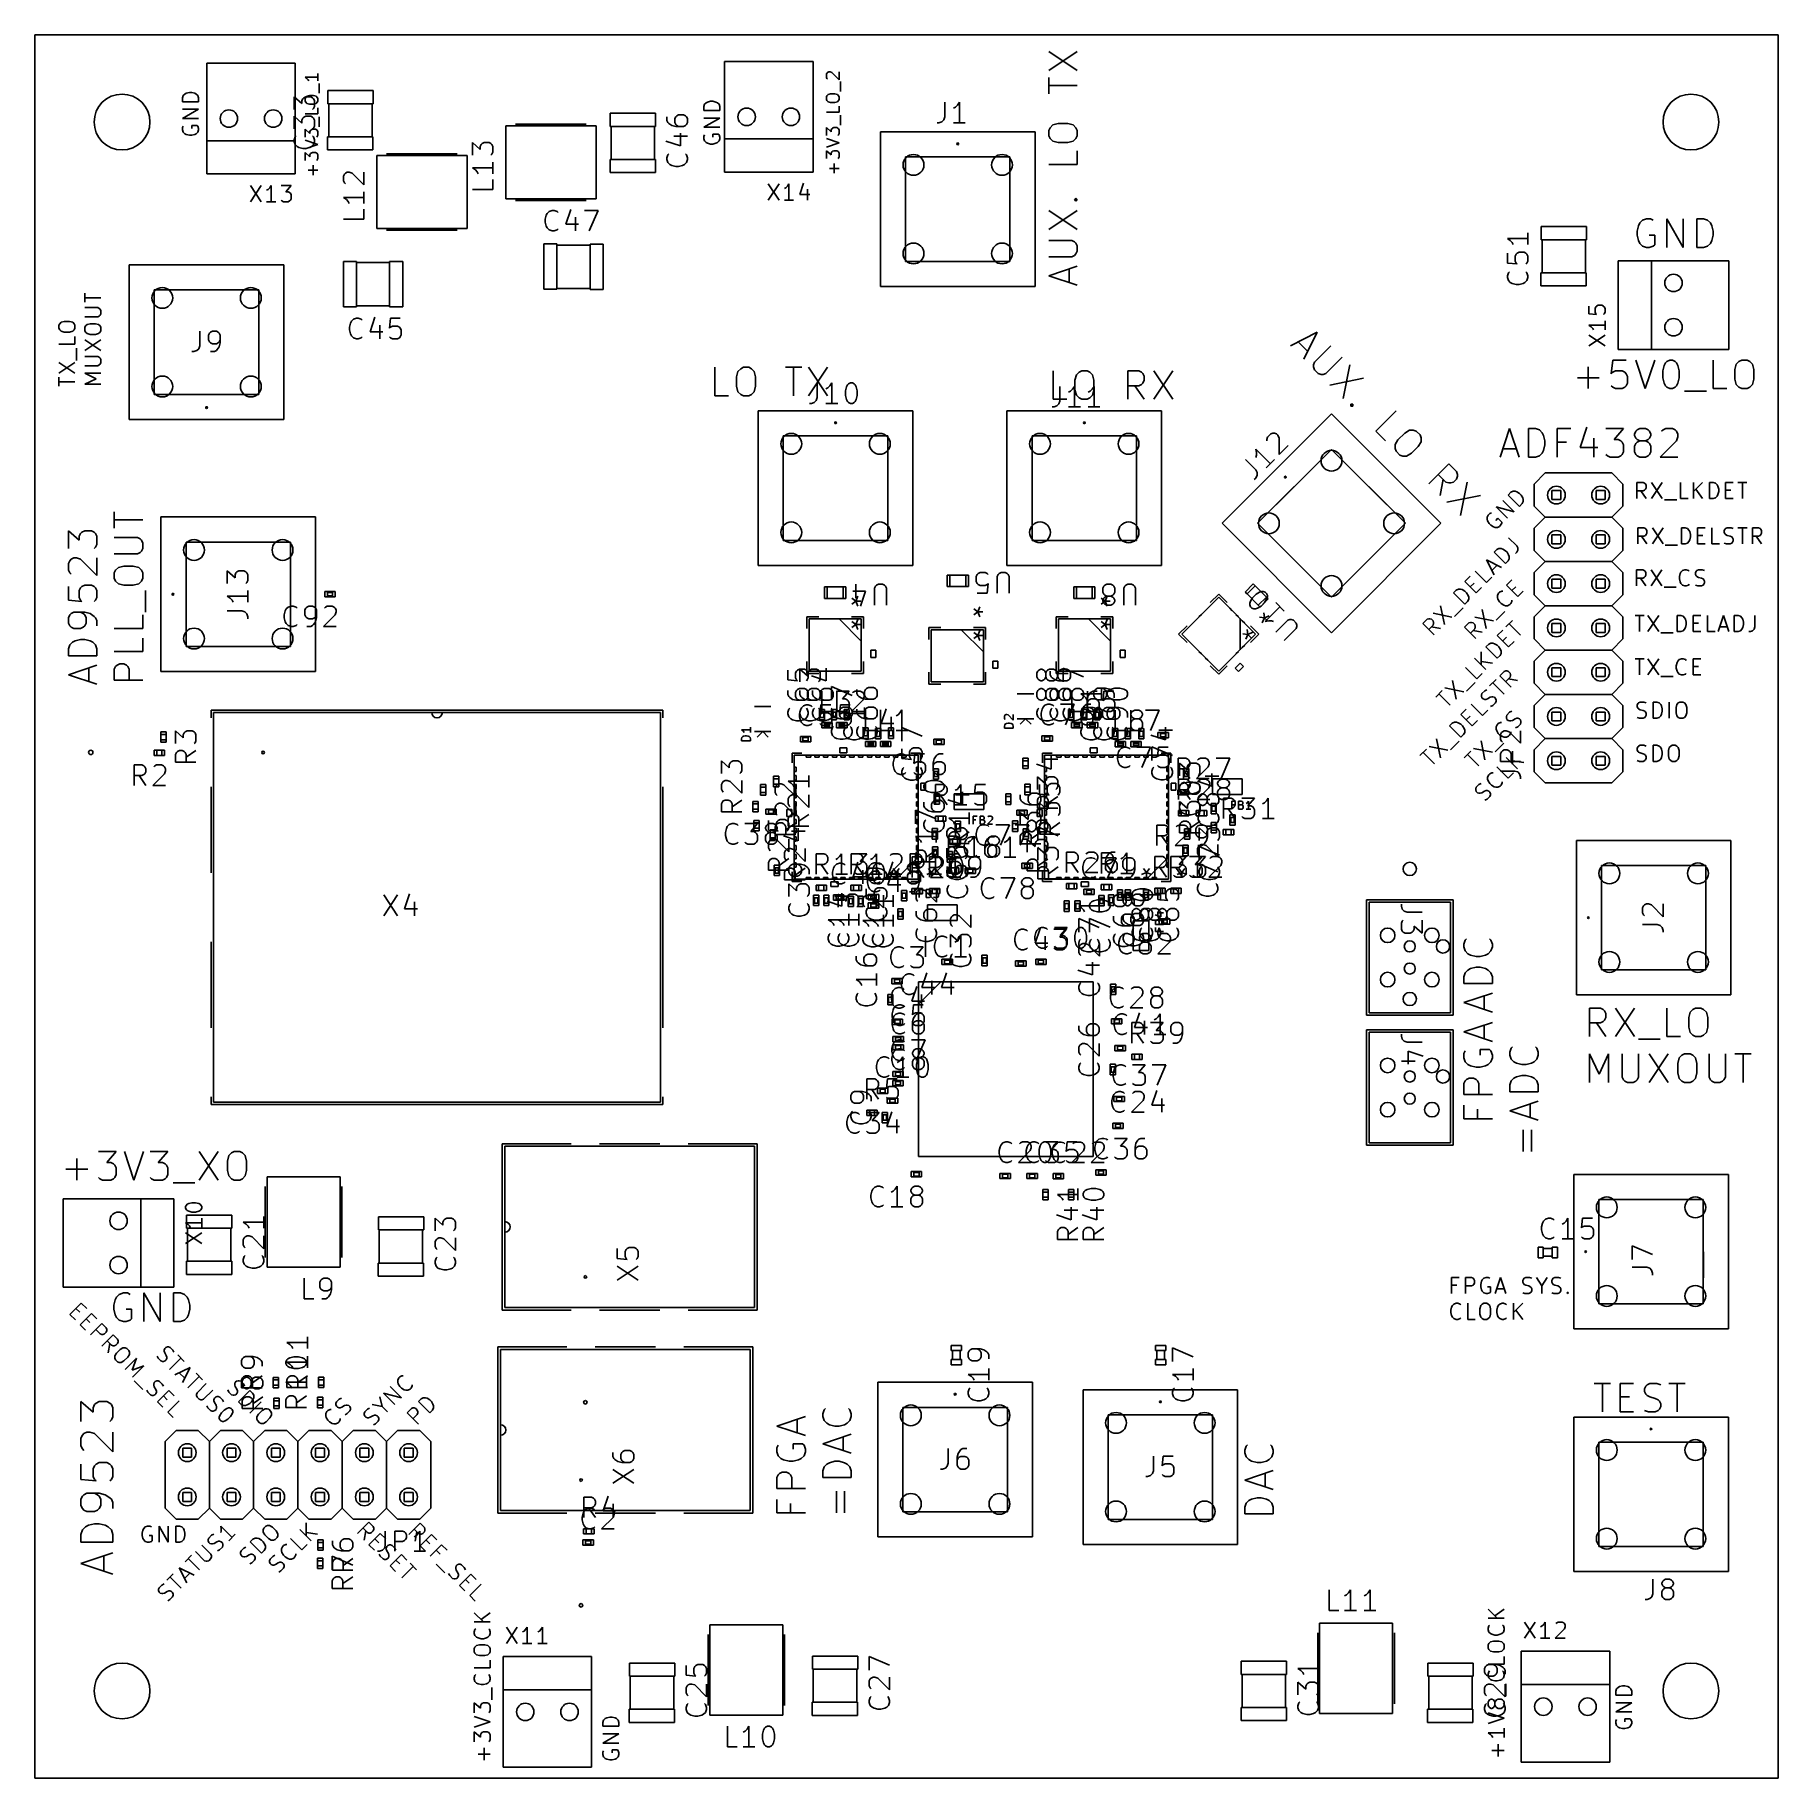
# Model space of a CAD drawing. Header units: millimetres. Extents: x 0 to 100, y 0 to 100.
import ezdxf

# ---------------------------------------------------------------- set-up
doc = ezdxf.new("R2010")
doc.units = ezdxf.units.MM
for name, color, linetype, true_color in [('Edge.Cuts', 254, 'CONTINUOUS', 0xd0d2cd), ('F.Fab', 9, 'CONTINUOUS', 0xafafaf), ('F.Silkscreen', 41, 'CONTINUOUS', 0xf2eda1)]:
    doc.layers.add(name, color=color, linetype=linetype, true_color=true_color)

msp = doc.modelspace()

# ---------------------------------------------------------------- linework, layer by layer
at = {"layer": 'Edge.Cuts', "linetype": 'CONTINUOUS'}
for p, q in [((0, 100), (0, 0)), ((100, 100), (0, 100)), ((100, 0), (100, 100)), ((0, 0), (100, 0))]:
    msp.add_line(p, q, dxfattribs=at)
at = {"layer": 'Edge.Cuts'}
for centre, radius in [((5, 95), 1.599999), ((95, 95), 1.599999), ((11.13, 95.2), 0.5), ((13.67, 95.2), 0.5), ((40.83, 95.3), 0.5), ((43.37, 95.3), 0.5), ((50.4, 92.54), 0.5969), ((55.48, 92.54), 0.5969), ((50.4, 87.46), 0.5969), ((55.48, 87.46), 0.5969), ((94, 85.77), 0.5), ((7.31, 84.91), 0.5969), ((12.39, 84.91), 0.5969), ((94, 83.23), 0.5), ((7.31, 79.83), 0.5969), ((12.39, 79.83), 0.5969), ((43.39, 76.54), 0.5969), ((48.47, 76.54), 0.5969), ((57.66, 76.54), 0.5969), ((62.74, 76.54), 0.5969), ((74.38, 75.572102), 0.5969), ((87.28, 73.6), 0.508), ((89.82, 73.6), 0.508), ((43.39, 71.46), 0.5969), ((48.47, 71.46), 0.5969), ((57.66, 71.46), 0.5969), ((62.74, 71.46), 0.5969), ((70.787898, 71.98), 0.5969), ((77.972102, 71.98), 0.5969), ((9.13, 70.45), 0.5969), ((14.21, 70.45), 0.5969), ((87.28, 71.06), 0.508), ((89.82, 71.06), 0.508), ((87.28, 68.52), 0.508), ((89.82, 68.52), 0.508), ((74.38, 68.387898), 0.5969), ((87.28, 65.98), 0.508), ((89.82, 65.98), 0.508), ((9.13, 65.37), 0.5969), ((14.21, 65.37), 0.5969), ((87.28, 63.44), 0.508), ((89.82, 63.44), 0.508), ((87.28, 60.9), 0.508), ((89.82, 60.9), 0.508), ((87.28, 58.36), 0.508), ((89.82, 58.36), 0.508), ((90.32, 51.9), 0.5969), ((95.4, 51.9), 0.5969), ((77.6, 48.345), 0.4191), ((78.87, 47.71), 0.3175), ((80.14, 48.345), 0.4191), ((90.32, 46.82), 0.5969), ((95.4, 46.82), 0.5969), ((77.6, 45.805), 0.4191), ((78.87, 46.44), 0.3175), ((80.14, 45.805), 0.4191), ((77.6, 40.885), 0.4191), ((80.14, 40.885), 0.4191), ((78.87, 40.25), 0.3175), ((78.87, 38.98), 0.3175), ((77.6, 38.345), 0.4191), ((80.14, 38.345), 0.4191), ((90.17, 32.74), 0.5969), ((95.25, 32.74), 0.5969), ((4.8, 31.97), 0.5), ((4.8, 29.43), 0.5), ((90.17, 27.66), 0.5969), ((95.25, 27.66), 0.5969), ((50.25, 20.81), 0.5969), ((55.33, 20.81), 0.5969), ((62.02, 20.3781), 0.5969), ((67.1, 20.3781), 0.5969), ((8.74, 18.67), 0.508), ((11.28, 18.67), 0.508), ((13.82, 18.67), 0.508), ((16.36, 18.67), 0.508), ((18.9, 18.67), 0.508), ((21.44, 18.67), 0.508), ((90.17, 18.82), 0.5969), ((95.25, 18.82), 0.5969), ((8.74, 16.13), 0.508), ((11.28, 16.13), 0.508), ((13.82, 16.13), 0.508), ((16.36, 16.13), 0.508), ((18.9, 16.13), 0.508), ((21.44, 16.13), 0.508), ((50.25, 15.73), 0.5969), ((55.33, 15.73), 0.5969), ((62.02, 15.2981), 0.5969), ((67.1, 15.2981), 0.5969), ((90.17, 13.74), 0.5969), ((95.25, 13.74), 0.5969), ((5, 5), 1.599999), ((95, 5), 1.599999), ((28.13, 3.8), 0.5), ((30.67, 3.8), 0.5), ((86.53, 4.1), 0.5), ((89.07, 4.1), 0.5)]:
    msp.add_circle(centre, radius, dxfattribs=at)
at = {"layer": 'F.Fab', "linetype": 'CONTINUOUS'}
for p, q in [((58.156657, 97.94651), (59.792417, 99.037016)), ((58.156657, 99.037016), (59.792417, 97.94651)), ((16.237719, 97.567419), (15.501719, 97.567419)), ((15.501719, 97.567419), (15.606862, 97.497323)), ((15.606862, 97.497323), (15.676957, 97.427228)), ((15.676957, 97.427228), (15.712005, 97.357133)), ((16.237719, 97.777704), (16.237719, 97.357133)), ((16.307814, 96.656181), (16.307814, 97.216942)), ((45.401719, 97.737514), (45.436767, 97.807609)), ((45.401719, 97.562276), (45.401719, 97.737514)), ((45.436767, 97.492181), (45.401719, 97.562276)), ((45.436767, 97.807609), (45.471814, 97.842657)), ((45.471814, 97.457133), (45.436767, 97.492181)), ((45.471814, 97.842657), (45.54191, 97.877704)), ((45.54191, 97.877704), (45.612005, 97.877704)), ((45.612005, 97.877704), (45.717148, 97.842657)), ((45.717148, 97.842657), (46.137719, 97.422085)), ((46.137719, 97.422085), (46.137719, 97.877704)), ((46.207814, 96.756181), (46.207814, 97.316942)), ((58.156657, 96.622323), (58.156657, 97.557043)), ((59.792417, 97.089683), (58.156657, 97.089683)), ((8.469649, 96.385464), (8.513459, 96.516892)), ((8.469649, 96.166416), (8.469649, 96.385464)), ((9.389649, 96.166416), (8.469649, 96.166416)), ((8.513459, 96.516892), (8.601078, 96.604511)), ((8.601078, 96.604511), (8.688697, 96.648321)), ((8.688697, 96.648321), (8.863935, 96.69213)), ((8.863935, 96.69213), (8.995363, 96.69213)), ((8.995363, 96.69213), (9.170601, 96.648321)), ((9.170601, 96.648321), (9.25822, 96.604511)), ((9.25822, 96.604511), (9.34584, 96.516892)), ((9.34584, 96.516892), (9.389649, 96.385464)), ((9.389649, 96.385464), (9.389649, 96.166416)), ((15.501719, 96.340752), (15.536767, 96.410847)), ((15.501719, 96.200561), (15.501719, 96.340752)), ((15.536767, 96.130466), (15.501719, 96.200561)), ((15.536767, 96.410847), (15.606862, 96.480942)), ((15.606862, 96.060371), (15.536767, 96.130466)), ((15.606862, 96.480942), (15.747052, 96.51599)), ((15.747052, 96.025323), (15.606862, 96.060371)), ((15.747052, 96.51599), (15.992386, 96.51599)), ((15.992386, 96.025323), (15.747052, 96.025323)), ((15.992386, 96.51599), (16.132576, 96.480942)), ((16.132576, 96.060371), (15.992386, 96.025323)), ((16.132576, 96.480942), (16.202672, 96.410847)), ((16.202672, 96.130466), (16.132576, 96.060371)), ((16.202672, 96.410847), (16.237719, 96.340752)), ((16.237719, 96.200561), (16.202672, 96.130466)), ((16.237719, 96.340752), (16.237719, 96.200561)), ((16.8046, 96.0517), (16.8046, 96.8018)), ((16.8046, 96.8018), (19.4045, 96.8018)), ((19.4045, 96.0517), (16.8046, 96.0517)), ((16.8554, 94.1348), (16.8554, 96.0652)), ((19.3446, 94.1348), (19.3446, 96.0652)), ((19.4045, 96.8018), (19.4045, 96.0517)), ((38.369649, 95.885464), (38.413459, 96.016892)), ((38.413459, 96.016892), (38.501078, 96.104511)), ((38.501078, 96.104511), (38.588697, 96.148321)), ((38.588697, 96.148321), (38.763935, 96.19213)), ((38.763935, 96.19213), (38.895363, 96.19213)), ((38.895363, 96.19213), (39.070601, 96.148321)), ((39.070601, 96.148321), (39.15822, 96.104511)), ((39.15822, 96.104511), (39.24584, 96.016892)), ((39.24584, 96.016892), (39.289649, 95.885464)), ((45.401719, 96.440752), (45.436767, 96.510847)), ((45.401719, 96.300561), (45.401719, 96.440752)), ((45.436767, 96.230466), (45.401719, 96.300561)), ((45.436767, 96.510847), (45.506862, 96.580942)), ((45.506862, 96.160371), (45.436767, 96.230466)), ((45.506862, 96.580942), (45.647052, 96.61599)), ((45.647052, 96.125323), (45.506862, 96.160371)), ((45.647052, 96.61599), (45.892386, 96.61599)), ((45.892386, 96.125323), (45.647052, 96.125323)), ((45.892386, 96.61599), (46.032576, 96.580942)), ((46.032576, 96.160371), (45.892386, 96.125323)), ((46.032576, 96.580942), (46.102672, 96.510847)), ((46.102672, 96.230466), (46.032576, 96.160371)), ((46.102672, 96.510847), (46.137719, 96.440752)), ((46.137719, 96.300561), (46.102672, 96.230466)), ((46.137719, 96.440752), (46.137719, 96.300561)), ((8.469649, 95.202606), (9.389649, 95.72832)), ((9.389649, 95.72832), (8.469649, 95.72832)), ((9.389649, 95.202606), (8.469649, 95.202606)), ((16.237719, 95.464561), (15.501719, 95.464561)), ((16.237719, 95.815037), (16.237719, 95.464561)), ((16.307814, 94.728561), (16.307814, 95.289322)), ((33.0046, 94.7517), (33.0046, 95.5018)), ((33.0046, 95.5018), (35.6045, 95.5018)), ((35.6045, 95.5018), (35.6045, 94.7517)), ((38.369649, 95.666416), (38.369649, 95.885464)), ((39.289649, 95.666416), (38.369649, 95.666416)), ((38.369649, 94.702606), (39.289649, 95.22832)), ((39.289649, 95.22832), (38.369649, 95.22832)), ((39.289649, 95.885464), (39.289649, 95.666416)), ((46.137719, 95.564561), (45.401719, 95.564561)), ((46.137719, 95.915037), (46.137719, 95.564561)), ((46.207814, 94.828561), (46.207814, 95.389322)), ((8.513459, 94.764511), (8.469649, 94.676892)), ((8.469649, 94.676892), (8.469649, 94.545463)), ((8.469649, 94.545463), (8.513459, 94.414035)), ((8.513459, 94.414035), (8.601078, 94.326416)), ((8.601078, 94.326416), (8.688697, 94.282606)), ((8.688697, 94.282606), (8.863935, 94.238797)), ((8.863935, 94.238797), (8.995363, 94.238797)), ((9.30203, 94.80832), (8.995363, 94.80832)), ((8.995363, 94.80832), (8.995363, 94.633082)), ((8.995363, 94.238797), (9.170601, 94.282606)), ((9.170601, 94.282606), (9.25822, 94.326416)), ((9.25822, 94.326416), (9.34584, 94.414035)), ((9.34584, 94.764511), (9.30203, 94.80832)), ((9.389649, 94.633082), (9.34584, 94.764511)), ((9.34584, 94.414035), (9.389649, 94.545463)), ((9.389649, 94.545463), (9.389649, 94.633082)), ((15.501719, 94.132751), (15.501719, 94.58837)), ((15.501719, 94.58837), (15.7821, 94.343037)), ((15.7821, 94.44818), (15.817148, 94.518275)), ((15.7821, 94.343037), (15.7821, 94.44818)), ((15.817148, 94.518275), (15.852195, 94.553323)), ((15.852195, 94.553323), (15.922291, 94.58837)), ((15.922291, 94.58837), (16.097529, 94.58837)), ((16.097529, 94.58837), (16.167624, 94.553323)), ((16.167624, 94.553323), (16.202672, 94.518275)), ((16.202672, 94.167799), (16.167624, 94.132751)), ((16.202672, 94.518275), (16.237719, 94.44818)), ((16.237719, 94.237894), (16.202672, 94.167799)), ((16.237719, 94.44818), (16.237719, 94.237894)), ((16.7955, 93.3982), (16.7955, 94.1483)), ((16.7955, 94.1483), (19.3954, 94.1483)), ((19.3954, 94.1483), (19.3954, 93.3982)), ((27.009, 94.783), (27.009, 90.592)), ((27.009, 94.783), (32.191, 94.783)), ((27.568, 94.884), (31.632, 94.884)), ((32.191, 90.592), (32.191, 94.783)), ((35.6045, 94.7517), (33.0046, 94.7517)), ((33.0554, 94.7652), (33.0554, 92.8348)), ((35.5446, 94.7652), (35.5446, 92.8348)), ((39.289649, 94.702606), (38.369649, 94.702606)), ((38.413459, 94.264511), (38.369649, 94.176892)), ((38.369649, 94.176892), (38.369649, 94.045463)), ((38.369649, 94.045463), (38.413459, 93.914035)), ((39.20203, 94.30832), (38.895363, 94.30832)), ((38.895363, 94.30832), (38.895363, 94.133082)), ((39.24584, 94.264511), (39.20203, 94.30832)), ((39.289649, 94.133082), (39.24584, 94.264511)), ((39.24584, 93.914035), (39.289649, 94.045463)), ((39.289649, 94.045463), (39.289649, 94.133082)), ((45.401719, 94.232751), (45.401719, 94.68837)), ((45.401719, 94.68837), (45.6821, 94.443037)), ((46.137719, 93.81218), (45.401719, 94.057513)), ((45.6821, 94.54818), (45.717148, 94.618275)), ((45.6821, 94.443037), (45.6821, 94.54818)), ((45.717148, 94.618275), (45.752195, 94.653323)), ((45.752195, 94.653323), (45.822291, 94.68837)), ((45.822291, 94.68837), (45.997529, 94.68837)), ((45.997529, 94.68837), (46.067624, 94.653323)), ((46.067624, 94.653323), (46.102672, 94.618275)), ((46.102672, 94.267799), (46.067624, 94.232751)), ((46.102672, 94.618275), (46.137719, 94.54818)), ((46.137719, 94.337894), (46.102672, 94.267799)), ((46.137719, 94.54818), (46.137719, 94.337894)), ((48.505, 94.435), (57.375, 94.435)), ((48.505, 85.565), (48.505, 94.435)), ((57.375, 94.435), (57.375, 85.565)), ((58.156657, 94.519204), (58.23455, 94.674991)), ((58.156657, 94.207631), (58.156657, 94.519204)), ((58.23455, 94.051844), (58.156657, 94.207631)), ((58.23455, 94.674991), (58.390337, 94.830777)), ((58.390337, 93.896057), (58.23455, 94.051844)), ((58.390337, 94.830777), (58.70191, 94.908671)), ((58.70191, 94.908671), (59.247164, 94.908671)), ((59.247164, 94.908671), (59.558737, 94.830777)), ((59.558737, 94.830777), (59.714524, 94.674991)), ((59.714524, 94.051844), (59.558737, 93.896057)), ((59.714524, 94.674991), (59.792417, 94.519204)), ((59.792417, 94.207631), (59.714524, 94.051844)), ((59.792417, 94.519204), (59.792417, 94.207631)), ((16.237719, 93.71218), (15.501719, 93.957513)), ((15.501719, 93.466847), (16.237719, 93.71218)), ((15.501719, 92.800942), (15.501719, 93.256561)), ((15.501719, 93.256561), (15.7821, 93.011228)), ((15.7821, 93.116371), (15.817148, 93.186466)), ((15.7821, 93.011228), (15.7821, 93.116371)), ((15.817148, 93.186466), (15.852195, 93.221514)), ((15.852195, 93.221514), (15.922291, 93.256561)), ((15.922291, 93.256561), (16.097529, 93.256561)), ((16.097529, 93.256561), (16.167624, 93.221514)), ((16.167624, 93.221514), (16.202672, 93.186466)), ((16.202672, 93.186466), (16.237719, 93.116371)), ((16.237719, 93.116371), (16.237719, 92.906085)), ((19.3954, 93.3982), (16.7955, 93.3982)), ((19.609, 93.083), (19.609, 88.892)), ((19.609, 93.083), (24.791, 93.083)), ((20.168, 93.184), (24.232, 93.184)), ((24.791, 88.892), (24.791, 93.083)), ((38.413459, 93.914035), (38.501078, 93.826416)), ((38.501078, 93.826416), (38.588697, 93.782606)), ((38.588697, 93.782606), (38.763935, 93.738797)), ((38.763935, 93.738797), (38.895363, 93.738797)), ((38.895363, 93.738797), (39.070601, 93.782606)), ((39.070601, 93.782606), (39.15822, 93.826416)), ((39.15822, 93.826416), (39.24584, 93.914035)), ((45.401719, 93.566847), (46.137719, 93.81218)), ((45.401719, 92.900942), (45.401719, 93.356561)), ((45.401719, 93.356561), (45.6821, 93.111228)), ((45.6821, 93.216371), (45.717148, 93.286466)), ((45.6821, 93.111228), (45.6821, 93.216371)), ((45.717148, 93.286466), (45.752195, 93.321514)), ((45.752195, 93.321514), (45.822291, 93.356561)), ((45.822291, 93.356561), (45.997529, 93.356561)), ((45.997529, 93.356561), (46.067624, 93.321514)), ((46.067624, 93.321514), (46.102672, 93.286466)), ((46.102672, 93.286466), (46.137719, 93.216371)), ((46.137719, 93.006085), (46.102672, 92.93599)), ((46.137719, 93.216371), (46.137719, 93.006085)), ((58.70191, 93.818164), (58.390337, 93.896057)), ((59.247164, 93.818164), (58.70191, 93.818164)), ((59.558737, 93.896057), (59.247164, 93.818164)), ((59.792417, 93.350804), (59.792417, 92.57187)), ((16.237719, 92.240181), (15.676957, 92.240181)), ((15.957338, 91.9598), (15.957338, 92.520562)), ((16.202672, 92.83599), (16.167624, 92.800942)), ((16.237719, 92.906085), (16.202672, 92.83599)), ((32.9955, 92.0982), (32.9955, 92.8483)), ((32.9955, 92.8483), (35.5954, 92.8483)), ((35.5954, 92.0982), (32.9955, 92.0982)), ((35.5954, 92.8483), (35.5954, 92.0982)), ((46.137719, 92.340181), (45.576957, 92.340181)), ((45.857338, 92.0598), (45.857338, 92.620562)), ((46.102672, 92.93599), (46.067624, 92.900942)), ((49.943, 92.997), (55.937, 92.997)), ((49.943, 87.003), (49.943, 92.997)), ((55.937, 92.997), (55.937, 87.003)), ((59.792417, 92.57187), (58.156657, 92.57187)), ((27.009, 90.592), (32.191, 90.592)), ((27.568, 90.49), (31.632, 90.49)), ((59.63663, 90.546644), (59.714524, 90.624538)), ((59.714524, 90.468751), (59.63663, 90.546644)), ((59.63663, 90.546644), (59.792417, 90.546644)), ((59.714524, 90.624538), (59.792417, 90.546644)), ((59.792417, 90.546644), (59.714524, 90.468751)), ((58.156657, 88.832991), (59.792417, 89.923497)), ((58.156657, 89.923497), (59.792417, 88.832991)), ((86.4046, 88.2517), (86.4046, 89.0018)), ((86.4046, 89.0018), (89.0045, 89.0018)), ((89.0045, 89.0018), (89.0045, 88.2517)), ((91.983044, 89.053876), (91.905151, 88.742302)), ((92.060938, 89.209662), (91.983044, 89.053876)), ((92.216724, 89.365449), (92.060938, 89.209662)), ((92.450404, 89.443342), (92.216724, 89.365449)), ((92.684084, 89.443342), (92.450404, 89.443342)), ((92.839871, 89.365449), (92.684084, 89.443342)), ((93.618804, 87.807582), (93.618804, 89.443342)), ((93.618804, 89.443342), (94.553524, 87.807582)), ((94.553524, 87.807582), (94.553524, 89.443342)), ((95.332457, 87.807582), (95.332457, 89.443342)), ((95.332457, 89.443342), (95.721924, 89.443342)), ((95.721924, 89.443342), (95.955604, 89.365449)), ((95.955604, 89.365449), (96.111391, 89.209662)), ((96.111391, 89.209662), (96.189284, 89.053876)), ((96.189284, 89.053876), (96.267177, 88.742302)), ((19.609, 88.892), (24.791, 88.892)), ((20.168, 88.79), (24.232, 88.79)), ((29.1982, 85.4046), (29.1982, 88.0045)), ((29.1982, 88.0045), (29.9483, 88.0045)), ((29.9483, 88.0045), (29.9483, 85.4046)), ((59.480844, 88.209844), (58.156657, 88.209844)), ((59.63663, 88.131951), (59.480844, 88.209844)), ((59.714524, 88.054058), (59.63663, 88.131951)), ((59.792417, 87.898271), (59.714524, 88.054058)), ((89.0045, 88.2517), (86.4046, 88.2517)), ((86.4554, 86.3348), (86.4554, 88.2652)), ((88.9446, 86.3348), (88.9446, 88.2652)), ((91.905151, 88.742302), (91.905151, 88.508622)), ((91.905151, 88.508622), (91.983044, 88.197049)), ((91.983044, 88.197049), (92.060938, 88.041262)), ((92.060938, 88.041262), (92.216724, 87.885476)), ((92.917764, 88.508622), (92.606191, 88.508622)), ((92.917764, 87.963369), (92.917764, 88.508622)), ((96.111391, 88.041262), (95.955604, 87.885476)), ((96.189284, 88.197049), (96.111391, 88.041262)), ((96.267177, 88.508622), (96.189284, 88.197049)), ((96.267177, 88.742302), (96.267177, 88.508622)), ((17.6982, 84.4046), (17.6982, 87.0045)), ((17.6982, 87.0045), (18.4483, 87.0045)), ((18.4483, 87.0045), (18.4483, 84.4046)), ((29.9348, 87.9446), (31.8652, 87.9446)), ((31.8517, 85.3955), (31.8517, 87.9954)), ((31.8517, 87.9954), (32.6018, 87.9954)), ((32.6018, 87.9954), (32.6018, 85.3955)), ((55.937, 87.003), (49.943, 87.003)), ((58.156657, 87.275124), (59.480844, 87.275124)), ((59.480844, 87.275124), (59.63663, 87.353018)), ((59.63663, 87.353018), (59.714524, 87.430911)), ((59.714524, 87.430911), (59.792417, 87.586698)), ((59.792417, 87.586698), (59.792417, 87.898271)), ((92.216724, 87.885476), (92.450404, 87.807582)), ((92.450404, 87.807582), (92.606191, 87.807582)), ((92.606191, 87.807582), (92.839871, 87.885476)), ((92.839871, 87.885476), (92.917764, 87.963369)), ((95.721924, 87.807582), (95.332457, 87.807582)), ((95.955604, 87.885476), (95.721924, 87.807582)), ((5.415, 86.805), (14.285, 86.805)), ((5.415, 77.935), (5.415, 86.805)), ((14.285, 86.805), (14.285, 77.935)), ((20.3652, 86.9446), (18.4348, 86.9446)), ((20.3517, 84.3955), (20.3517, 86.9954)), ((20.3517, 86.9954), (21.1018, 86.9954)), ((21.1018, 86.9954), (21.1018, 84.3955)), ((58.156657, 86.184618), (59.792417, 86.729871)), ((59.792417, 85.639364), (58.156657, 86.184618)), ((59.325057, 85.795151), (59.325057, 86.574084)), ((86.3955, 85.5982), (86.3955, 86.3483)), ((86.3955, 86.3483), (88.9954, 86.3483)), ((88.9954, 86.3483), (88.9954, 85.5982)), ((2.863249, 84.659299), (2.863249, 85.185013)), ((6.853, 85.367), (12.847, 85.367)), ((6.853, 79.373), (6.853, 85.367)), ((12.847, 85.367), (12.847, 79.373)), ((29.9483, 85.4046), (29.1982, 85.4046)), ((29.9348, 85.4554), (31.8652, 85.4554)), ((32.6018, 85.3955), (31.8517, 85.3955)), ((57.375, 85.565), (48.505, 85.565)), ((88.9954, 85.5982), (86.3955, 85.5982)), ((3.783249, 84.922156), (2.863249, 84.922156)), ((3.608011, 84.352631), (2.863249, 84.352631)), ((3.69563, 84.308822), (3.608011, 84.352631)), ((3.73944, 84.265012), (3.69563, 84.308822)), ((3.783249, 84.177393), (3.73944, 84.265012)), ((3.73944, 83.914536), (3.783249, 84.002155)), ((3.783249, 84.002155), (3.783249, 84.177393)), ((18.4483, 84.4046), (17.6982, 84.4046)), ((20.3652, 84.4554), (18.4348, 84.4554)), ((21.1018, 84.3955), (20.3517, 84.3955)), ((1.382101, 83.34501), (1.425911, 83.432629)), ((1.382101, 83.169772), (1.382101, 83.34501)), ((1.425911, 83.082153), (1.382101, 83.169772)), ((1.425911, 83.432629), (1.51353, 83.520248)), ((1.51353, 82.994534), (1.425911, 83.082153)), ((1.51353, 83.520248), (1.688768, 83.564058)), ((1.688768, 83.564058), (1.995434, 83.564058)), ((1.995434, 83.564058), (2.170672, 83.520248)), ((2.170672, 83.520248), (2.258292, 83.432629)), ((2.258292, 83.082153), (2.170672, 82.994534)), ((2.258292, 83.432629), (2.302101, 83.34501)), ((2.302101, 83.169772), (2.258292, 83.082153)), ((2.302101, 83.34501), (2.302101, 83.169772)), ((2.863249, 83.826917), (3.608011, 83.826917)), ((2.863249, 83.213583), (2.907059, 83.301202)), ((2.863249, 83.038345), (2.863249, 83.213583)), ((2.907059, 82.950726), (2.863249, 83.038345)), ((2.907059, 83.301202), (2.994678, 83.388821)), ((2.994678, 83.388821), (3.169916, 83.432631)), ((3.169916, 83.432631), (3.476582, 83.432631)), ((3.476582, 83.432631), (3.65182, 83.388821)), ((3.608011, 83.826917), (3.69563, 83.870727)), ((3.65182, 83.388821), (3.73944, 83.301202)), ((3.69563, 83.870727), (3.73944, 83.914536)), ((3.73944, 83.301202), (3.783249, 83.213583)), ((3.783249, 83.038345), (3.73944, 82.950726)), ((3.783249, 83.213583), (3.783249, 83.038345)), ((2.302101, 82.249772), (1.382101, 82.249772)), ((1.688768, 82.950725), (1.51353, 82.994534)), ((1.995434, 82.950725), (1.688768, 82.950725)), ((2.170672, 82.994534), (1.995434, 82.950725)), ((2.302101, 82.687867), (2.302101, 82.249772)), ((2.38972, 81.329773), (2.38972, 82.030725)), ((2.863249, 81.899298), (3.783249, 82.512631)), ((2.863249, 82.512631), (3.783249, 81.899298)), ((2.994678, 82.863107), (2.907059, 82.950726)), ((3.169916, 82.819298), (2.994678, 82.863107)), ((3.476582, 82.819298), (3.169916, 82.819298)), ((3.65182, 82.863107), (3.476582, 82.819298)), ((3.73944, 82.950726), (3.65182, 82.863107)), ((72.02311, 82.170455), (73.565319, 82.94156)), ((72.463741, 82.390771), (73.01453, 81.839982)), ((73.565319, 82.94156), (72.794215, 81.399351)), ((74.336424, 82.170455), (73.400083, 81.234114)), ((1.382101, 80.585011), (2.302101, 81.198344)), ((1.382101, 81.198344), (2.302101, 80.585011)), ((3.608011, 81.548821), (2.863249, 81.548821)), ((2.863249, 81.023107), (3.608011, 81.023107)), ((3.69563, 81.505012), (3.608011, 81.548821)), ((3.608011, 81.023107), (3.69563, 81.066917)), ((3.73944, 81.461202), (3.69563, 81.505012)), ((3.69563, 81.066917), (3.73944, 81.110726)), ((3.783249, 81.373583), (3.73944, 81.461202)), ((3.73944, 81.110726), (3.783249, 81.198345)), ((3.783249, 81.198345), (3.783249, 81.373583)), ((73.400083, 81.234114), (73.345004, 81.068877)), ((73.345004, 81.068877), (73.345004, 80.958719)), ((74.06103, 80.573167), (74.997371, 81.509508)), ((75.438002, 81.068877), (75.05245, 79.141116)), ((90.508271, 81.343342), (90.430378, 80.564409)), ((91.287205, 81.343342), (90.508271, 81.343342)), ((91.832458, 81.343342), (92.377712, 79.707582)), ((92.377712, 79.707582), (92.922965, 81.343342)), ((93.390325, 80.720196), (93.468218, 81.031769)), ((93.468218, 81.031769), (93.546112, 81.187556)), ((93.546112, 81.187556), (93.624005, 81.265449)), ((93.624005, 81.265449), (93.779792, 81.343342)), ((93.779792, 81.343342), (93.935578, 81.343342)), ((93.935578, 81.343342), (94.091365, 81.265449)), ((94.091365, 81.265449), (94.169258, 81.187556)), ((94.169258, 81.187556), (94.247152, 81.031769)), ((94.247152, 81.031769), (94.325045, 80.720196)), ((96.272378, 79.707582), (96.272378, 81.343342)), ((97.518672, 80.798089), (97.596565, 81.109662)), ((97.596565, 81.109662), (97.752352, 81.265449)), ((97.752352, 81.265449), (97.908139, 81.343342)), ((97.908139, 81.343342), (98.219712, 81.343342)), ((98.219712, 81.343342), (98.375499, 81.265449)), ((98.375499, 81.265449), (98.531285, 81.109662)), ((98.531285, 81.109662), (98.609179, 80.798089)), ((1.382101, 79.84025), (1.382101, 80.365964)), ((2.302101, 80.103107), (1.382101, 80.103107)), ((3.520392, 80.278345), (2.863249, 80.585011)), ((2.863249, 80.585011), (3.783249, 80.585011)), ((2.863249, 79.971678), (3.520392, 80.278345)), ((39.007595, 79.293743), (39.007595, 80.929503)), ((40.253889, 80.38425), (40.331782, 80.695823)), ((40.253889, 79.838997), (40.253889, 80.38425)), ((40.331782, 80.695823), (40.487569, 80.85161)), ((40.487569, 80.85161), (40.643356, 80.929503)), ((40.643356, 80.929503), (40.954929, 80.929503)), ((40.954929, 80.929503), (41.110716, 80.85161)), ((41.110716, 80.85161), (41.266502, 80.695823)), ((41.266502, 80.695823), (41.344396, 80.38425)), ((41.344396, 80.38425), (41.344396, 79.838997)), ((43.058048, 80.929503), (43.992768, 80.929503)), ((43.525408, 79.293743), (43.525408, 80.929503)), ((44.382235, 80.929503), (45.472741, 79.293743)), ((45.472741, 80.929503), (44.382235, 79.293743)), ((58.418128, 79.093743), (58.418128, 80.729503)), ((59.664422, 80.18425), (59.742315, 80.495823)), ((59.664422, 79.638997), (59.664422, 80.18425)), ((59.742315, 80.495823), (59.898102, 80.65161)), ((59.898102, 80.65161), (60.053889, 80.729503)), ((60.053889, 80.729503), (60.365462, 80.729503)), ((60.365462, 80.729503), (60.521249, 80.65161)), ((60.521249, 80.65161), (60.677035, 80.495823)), ((60.677035, 80.495823), (60.754929, 80.18425)), ((60.754929, 80.18425), (60.754929, 79.638997)), ((62.702261, 79.093743), (62.702261, 80.729503)), ((62.702261, 80.729503), (63.325408, 80.729503)), ((63.325408, 80.729503), (63.481195, 80.65161)), ((63.481195, 80.65161), (63.559088, 80.573717)), ((63.559088, 80.028463), (63.481195, 79.95057)), ((63.559088, 80.573717), (63.636981, 80.41793)), ((63.636981, 80.18425), (63.559088, 80.028463)), ((63.636981, 80.41793), (63.636981, 80.18425)), ((64.182235, 80.729503), (65.272741, 79.093743)), ((65.272741, 80.729503), (64.182235, 79.093743)), ((73.345004, 80.958719), (73.400083, 80.793483)), ((73.400083, 80.793483), (73.620398, 80.573167)), ((73.620398, 80.573167), (73.785635, 80.518088)), ((73.785635, 80.518088), (73.895793, 80.518088)), ((73.895793, 80.518088), (74.06103, 80.573167)), ((76.209107, 80.297773), (74.281345, 79.91222)), ((88.483044, 80.330729), (89.729338, 80.330729)), ((89.106191, 79.707582), (89.106191, 80.953876)), ((90.430378, 80.564409), (90.508271, 80.642302)), ((90.508271, 80.642302), (90.664058, 80.720196)), ((90.664058, 80.720196), (91.053525, 80.720196)), ((91.053525, 80.720196), (91.209311, 80.642302)), ((91.209311, 80.642302), (91.287205, 80.564409)), ((91.287205, 80.564409), (91.365098, 80.408622)), ((91.365098, 80.019156), (91.287205, 79.863369)), ((91.365098, 80.408622), (91.365098, 80.019156)), ((93.390325, 80.330729), (93.390325, 80.720196)), ((93.468218, 80.019156), (93.390325, 80.330729)), ((93.546112, 79.863369), (93.468218, 80.019156)), ((94.247152, 80.019156), (94.169258, 79.863369)), ((94.325045, 80.330729), (94.247152, 80.019156)), ((94.325045, 80.720196), (94.325045, 80.330729)), ((97.518672, 80.252836), (97.518672, 80.798089)), ((97.596565, 79.941262), (97.518672, 80.252836)), ((98.609179, 80.252836), (98.531285, 79.941262)), ((98.609179, 80.798089), (98.609179, 80.252836)), ((3.783249, 79.971678), (2.863249, 79.971678)), ((12.847, 79.373), (6.853, 79.373)), ((39.786529, 79.293743), (39.007595, 79.293743)), ((40.331782, 79.527423), (40.253889, 79.838997)), ((40.487569, 79.371637), (40.331782, 79.527423)), ((40.643356, 79.293743), (40.487569, 79.371637)), ((40.954929, 79.293743), (40.643356, 79.293743)), ((41.110716, 79.371637), (40.954929, 79.293743)), ((41.266502, 79.527423), (41.110716, 79.371637)), ((41.344396, 79.838997), (41.266502, 79.527423)), ((59.197062, 79.093743), (58.418128, 79.093743)), ((59.742315, 79.327423), (59.664422, 79.638997)), ((59.898102, 79.171637), (59.742315, 79.327423)), ((60.053889, 79.093743), (59.898102, 79.171637)), ((60.365462, 79.093743), (60.053889, 79.093743)), ((60.521249, 79.171637), (60.365462, 79.093743)), ((60.677035, 79.327423), (60.521249, 79.171637)), ((60.754929, 79.638997), (60.677035, 79.327423)), ((63.325408, 79.872677), (62.702261, 79.872677)), ((63.636981, 79.093743), (63.091728, 79.872677)), ((63.481195, 79.95057), (63.325408, 79.872677)), ((90.508271, 79.785476), (90.430378, 79.863369)), ((90.664058, 79.707582), (90.508271, 79.785476)), ((91.053525, 79.707582), (90.664058, 79.707582)), ((91.209311, 79.785476), (91.053525, 79.707582)), ((91.287205, 79.863369), (91.209311, 79.785476)), ((93.624005, 79.785476), (93.546112, 79.863369)), ((93.779792, 79.707582), (93.624005, 79.785476)), ((93.935578, 79.707582), (93.779792, 79.707582)), ((94.091365, 79.785476), (93.935578, 79.707582)), ((94.169258, 79.863369), (94.091365, 79.785476)), ((94.636619, 79.551796), (95.882912, 79.551796)), ((97.051312, 79.707582), (96.272378, 79.707582)), ((97.752352, 79.785476), (97.596565, 79.941262)), ((97.908139, 79.707582), (97.752352, 79.785476)), ((98.219712, 79.707582), (97.908139, 79.707582)), ((98.375499, 79.785476), (98.219712, 79.707582)), ((98.531285, 79.941262), (98.375499, 79.785476)), ((41.495, 78.435), (50.365, 78.435)), ((41.495, 69.565), (41.495, 78.435)), ((50.365, 78.435), (50.365, 69.565)), ((55.765, 78.435), (64.635, 78.435)), ((55.765, 69.565), (55.765, 78.435)), ((64.635, 78.435), (64.635, 69.565)), ((68.107963, 71.98), (74.38, 78.252037)), ((74.38, 78.252037), (80.652037, 71.98)), ((75.493081, 78.700484), (75.493081, 78.810642)), ((75.493081, 78.810642), (75.603239, 78.810642)), ((75.603239, 78.810642), (75.493081, 78.700484)), ((75.603239, 78.700484), (75.493081, 78.700484)), ((75.603239, 78.810642), (75.603239, 78.700484)), ((76.925132, 77.268433), (78.081789, 78.42509)), ((14.285, 77.935), (5.415, 77.935)), ((77.475921, 76.717644), (76.925132, 77.268433)), ((78.191947, 76.772723), (78.577499, 77.158275)), ((78.577499, 77.158275), (78.852894, 77.323512)), ((78.852894, 77.323512), (79.07321, 77.323512)), ((79.07321, 77.323512), (79.238446, 77.268433)), ((79.238446, 77.268433), (79.458762, 77.048117)), ((79.458762, 77.048117), (79.513841, 76.882881)), ((84.049364, 75.777582), (84.594618, 77.413342)), ((84.594618, 77.413342), (85.139871, 75.777582)), ((85.685124, 75.777582), (85.685124, 77.413342)), ((85.685124, 77.413342), (86.074591, 77.413342)), ((86.074591, 77.413342), (86.308271, 77.335449)), ((86.308271, 77.335449), (86.464058, 77.179662)), ((86.464058, 77.179662), (86.541951, 77.023876)), ((86.541951, 77.023876), (86.619844, 76.712302)), ((87.320884, 75.777582), (87.320884, 77.413342)), ((87.320884, 77.413342), (88.099818, 77.413342)), ((89.034538, 77.491236), (88.645071, 76.322836)), ((90.125045, 77.413342), (91.137658, 77.413342)), ((91.137658, 77.413342), (90.592405, 76.790196)), ((91.760805, 77.101769), (91.838698, 77.257556)), ((91.760805, 77.023876), (91.760805, 77.101769)), ((91.838698, 76.868089), (91.760805, 77.023876)), ((91.838698, 77.257556), (91.916592, 77.335449)), ((91.916592, 77.335449), (92.072378, 77.413342)), ((92.072378, 77.413342), (92.383952, 77.413342)), ((92.383952, 77.413342), (92.539738, 77.335449)), ((92.539738, 77.335449), (92.617632, 77.257556)), ((92.617632, 77.257556), (92.695525, 77.101769)), ((92.695525, 77.023876), (92.617632, 76.868089)), ((92.695525, 77.101769), (92.695525, 77.023876)), ((93.318672, 77.257556), (93.396565, 77.335449)), ((93.396565, 77.335449), (93.552352, 77.413342)), ((93.552352, 77.413342), (93.941819, 77.413342)), ((93.941819, 77.413342), (94.097605, 77.335449)), ((94.097605, 77.335449), (94.175499, 77.257556)), ((94.175499, 77.257556), (94.253392, 77.101769)), ((94.253392, 77.101769), (94.253392, 76.945982)), ((42.933, 76.997), (48.927, 76.997)), ((42.933, 71.003), (42.933, 76.997)), ((48.927, 76.997), (48.927, 71.003)), ((57.203, 76.997), (63.197, 76.997)), ((57.203, 71.003), (57.203, 76.997)), ((63.197, 76.997), (63.197, 71.003)), ((70.141602, 71.98), (74.38, 76.218398)), ((74.38, 76.218398), (78.618398, 71.98)), ((78.02671, 76.497328), (78.191947, 76.772723)), ((78.02671, 76.277013), (78.02671, 76.497328)), ((78.081789, 76.111776), (78.02671, 76.277013)), ((78.302105, 75.89146), (78.081789, 76.111776)), ((78.963052, 76.001618), (78.687657, 75.836381)), ((79.348604, 76.38717), (78.963052, 76.001618)), ((79.513841, 76.662565), (79.348604, 76.38717)), ((79.513841, 76.882881), (79.513841, 76.662565)), ((84.205151, 76.244942), (84.984084, 76.244942)), ((86.464058, 76.011262), (86.308271, 75.855476)), ((86.541951, 76.167049), (86.464058, 76.011262)), ((86.619844, 76.478622), (86.541951, 76.167049)), ((86.619844, 76.712302), (86.619844, 76.478622)), ((87.866138, 76.634409), (87.320884, 76.634409)), ((88.645071, 76.322836), (89.657684, 76.322836)), ((89.424004, 76.868089), (89.424004, 75.777582)), ((90.592405, 76.790196), (90.826085, 76.790196)), ((90.826085, 76.790196), (90.981871, 76.712302)), ((90.981871, 76.712302), (91.059765, 76.634409)), ((91.059765, 76.634409), (91.137658, 76.478622)), ((91.137658, 76.089156), (91.059765, 75.933369)), ((91.137658, 76.478622), (91.137658, 76.089156)), ((91.838698, 76.556516), (91.760805, 76.400729)), ((91.760805, 76.400729), (91.760805, 76.089156)), ((91.760805, 76.089156), (91.838698, 75.933369)), ((91.916592, 76.790196), (91.838698, 76.868089)), ((91.916592, 76.634409), (91.838698, 76.556516)), ((92.072378, 76.712302), (91.916592, 76.790196)), ((92.072378, 76.712302), (91.916592, 76.634409)), ((92.383952, 76.712302), (92.072378, 76.712302)), ((92.539738, 76.790196), (92.383952, 76.712302)), ((92.539738, 76.634409), (92.383952, 76.712302)), ((92.617632, 76.868089), (92.539738, 76.790196)), ((92.617632, 76.556516), (92.539738, 76.634409)), ((92.695525, 76.400729), (92.617632, 76.556516)), ((92.617632, 75.933369), (92.695525, 76.089156)), ((92.695525, 76.089156), (92.695525, 76.400729)), ((94.175499, 76.712302), (93.240779, 75.777582)), ((94.253392, 76.945982), (94.175499, 76.712302)), ((78.467342, 75.836381), (78.302105, 75.89146)), ((78.687657, 75.836381), (78.467342, 75.836381)), ((79.954472, 74.239094), (81.111129, 75.395751)), ((81.111129, 75.395751), (81.55176, 74.955119)), ((86.074591, 75.777582), (85.685124, 75.777582)), ((86.308271, 75.855476), (86.074591, 75.777582)), ((90.202938, 75.855476), (90.125045, 75.933369)), ((90.358725, 75.777582), (90.202938, 75.855476)), ((90.826085, 75.777582), (90.358725, 75.777582)), ((90.981871, 75.855476), (90.826085, 75.777582)), ((91.059765, 75.933369), (90.981871, 75.855476)), ((91.838698, 75.933369), (91.916592, 75.855476)), ((91.916592, 75.855476), (92.072378, 75.777582)), ((92.072378, 75.777582), (92.383952, 75.777582)), ((92.383952, 75.777582), (92.539738, 75.855476)), ((92.539738, 75.855476), (92.617632, 75.933369)), ((93.240779, 75.777582), (94.253392, 75.777582)), ((80.945892, 74.349251), (80.505261, 74.789883)), ((80.615418, 73.578147), (80.780655, 74.514488)), ((81.111129, 74.294173), (80.945892, 74.349251)), ((81.221286, 74.294173), (81.111129, 74.294173)), ((81.386523, 74.349251), (81.221286, 74.294173)), ((81.55176, 74.514488), (81.386523, 74.349251)), ((81.55176, 74.955119), (81.606839, 74.789883)), ((81.606839, 74.679725), (81.55176, 74.514488)), ((81.606839, 74.789883), (81.606839, 74.679725)), ((82.157628, 74.349251), (81.772075, 72.42149)), ((91.901678, 73.40675), (91.901678, 74.32675)), ((91.901678, 74.32675), (92.252154, 74.32675)), ((92.252154, 74.32675), (92.339773, 74.28294)), ((92.339773, 74.28294), (92.383583, 74.239131)), ((92.383583, 74.239131), (92.427392, 74.151512)), ((92.427392, 74.020083), (92.383583, 73.932464)), ((92.427392, 74.151512), (92.427392, 74.020083)), ((92.734059, 74.32675), (93.347392, 73.40675)), ((93.347392, 74.32675), (92.734059, 73.40675)), ((94.39882, 73.40675), (94.39882, 74.32675)), ((95.143582, 73.40675), (95.143582, 74.32675)), ((95.669296, 74.32675), (95.143582, 73.801036)), ((96.063582, 73.40675), (96.063582, 74.32675)), ((96.063582, 74.32675), (96.28263, 74.32675)), ((96.28263, 74.32675), (96.414058, 74.28294)), ((96.414058, 74.28294), (96.501677, 74.195321)), ((96.501677, 74.195321), (96.545487, 74.107702)), ((96.545487, 74.107702), (96.589296, 73.932464)), ((96.983582, 73.40675), (96.983582, 74.32675)), ((96.983582, 74.32675), (97.421677, 74.32675)), ((97.684535, 74.32675), (98.210249, 74.32675)), ((97.947392, 73.40675), (97.947392, 74.32675)), ((82.928732, 73.578147), (81.000971, 73.192594)), ((84.85354, 72.6435), (84.203001, 73.294038)), ((84.512782, 73.603818), (84.667672, 73.758708)), ((85.16332, 72.95328), (84.512782, 73.603818)), ((84.667672, 73.758708), (84.791584, 73.820664)), ((84.791584, 73.820664), (84.915496, 73.820664)), ((84.915496, 73.820664), (85.00843, 73.789686)), ((85.00843, 73.789686), (85.16332, 73.696752)), ((85.16332, 73.696752), (85.256254, 73.603818)), ((85.31821, 73.10817), (85.16332, 72.95328)), ((85.256254, 73.603818), (85.349188, 73.448928)), ((85.380166, 73.232082), (85.31821, 73.10817)), ((85.349188, 73.448928), (85.380166, 73.355994)), ((85.380166, 73.355994), (85.380166, 73.232082)), ((87.026, 73.346), (87.026, 73.854)), ((87.026, 73.854), (87.534, 73.854)), ((87.534, 73.346), (87.026, 73.346)), ((87.534, 73.854), (87.534, 73.346)), ((89.566, 73.346), (89.566, 73.854)), ((89.566, 73.854), (90.074, 73.854)), ((90.074, 73.346), (89.566, 73.346)), ((90.074, 73.854), (90.074, 73.346)), ((92.252154, 73.844845), (91.901678, 73.844845)), ((92.427392, 73.40675), (92.120726, 73.844845)), ((92.339773, 73.888655), (92.252154, 73.844845)), ((92.383583, 73.932464), (92.339773, 73.888655)), ((93.478821, 73.319131), (94.179773, 73.319131)), ((94.836915, 73.40675), (94.39882, 73.40675)), ((95.669296, 73.40675), (95.275011, 73.932464)), ((96.28263, 73.40675), (96.063582, 73.40675)), ((96.414058, 73.45056), (96.28263, 73.40675)), ((96.501677, 73.538179), (96.414058, 73.45056)), ((96.545487, 73.625798), (96.501677, 73.538179)), ((96.589296, 73.801036), (96.545487, 73.625798)), ((96.589296, 73.932464), (96.589296, 73.801036)), ((96.983582, 73.888655), (97.290249, 73.888655)), ((97.421677, 73.40675), (96.983582, 73.40675)), ((4.556657, 71.707097), (4.556657, 72.641817)), ((6.192417, 72.174457), (4.556657, 72.174457)), ((7.235, 72.345), (16.105, 72.345)), ((7.235, 63.475), (7.235, 72.345)), ((16.105, 72.345), (16.105, 63.475)), ((83.366595, 72.457632), (83.304639, 72.33372)), ((83.304639, 72.33372), (83.304639, 72.209808)), ((83.304639, 72.209808), (83.335617, 72.116874)), ((83.335617, 72.116874), (83.428551, 71.961983)), ((83.459529, 72.550566), (83.366595, 72.457632)), ((83.552463, 72.581544), (83.459529, 72.550566)), ((83.924199, 72.271764), (83.800287, 72.147852)), ((84.481803, 72.271764), (83.831265, 72.922302)), ((83.831265, 72.922302), (84.85354, 72.6435)), ((84.141045, 72.054918), (83.924199, 72.271764)), ((84.141045, 71.992961), (84.141045, 72.054918)), ((1.923175, 70.538699), (1.923175, 71.551312)), ((1.923175, 71.551312), (2.546322, 71.006059)), ((2.546322, 71.239739), (2.624215, 71.395525)), ((2.546322, 71.006059), (2.546322, 71.239739)), ((2.624215, 71.395525), (2.702108, 71.473419)), ((2.702108, 71.473419), (2.857895, 71.551312)), ((2.857895, 71.551312), (3.247362, 71.551312)), ((3.247362, 71.551312), (3.403148, 71.473419)), ((3.403148, 71.473419), (3.481042, 71.395525)), ((3.481042, 71.395525), (3.558935, 71.239739)), ((3.558935, 71.239739), (3.558935, 70.772379)), ((5.880844, 71.161844), (4.556657, 71.161844)), ((6.03663, 71.083951), (5.880844, 71.161844)), ((6.114524, 71.006058), (6.03663, 71.083951)), ((6.192417, 70.850271), (6.114524, 71.006058)), ((48.927, 71.003), (42.933, 71.003)), ((63.197, 71.003), (57.203, 71.003)), ((74.38, 65.707963), (68.107963, 71.98)), ((74.38, 67.741602), (70.141602, 71.98)), ((78.618398, 71.98), (74.38, 67.741602)), ((80.652037, 71.98), (74.38, 65.707963)), ((83.428551, 71.961983), (83.521485, 71.869049)), ((83.521485, 71.869049), (83.676375, 71.776115)), ((83.676375, 71.776115), (83.769309, 71.745137)), ((83.769309, 71.745137), (83.893221, 71.745137)), ((83.893221, 71.745137), (84.017133, 71.807093)), ((84.017133, 71.807093), (84.079089, 71.869049)), ((84.079089, 71.869049), (84.141045, 71.992961)), ((84.540665, 71.154842), (85.005335, 70.690171)), ((87.026, 70.806), (87.026, 71.314)), ((87.026, 71.314), (87.534, 71.314)), ((87.534, 71.314), (87.534, 70.806)), ((89.566, 70.806), (89.566, 71.314)), ((89.566, 71.314), (90.074, 71.314)), ((90.074, 71.314), (90.074, 70.806)), ((91.951678, 70.80675), (91.951678, 71.72675)), ((91.951678, 71.72675), (92.302154, 71.72675)), ((92.302154, 71.244845), (91.951678, 71.244845)), ((92.477392, 70.80675), (92.170726, 71.244845)), ((92.302154, 71.72675), (92.389773, 71.68294)), ((92.389773, 71.288655), (92.302154, 71.244845)), ((92.389773, 71.68294), (92.433583, 71.639131)), ((92.433583, 71.332464), (92.389773, 71.288655)), ((92.433583, 71.639131), (92.477392, 71.551512)), ((92.477392, 71.420083), (92.433583, 71.332464)), ((92.477392, 71.551512), (92.477392, 71.420083)), ((92.784059, 71.72675), (93.397392, 70.80675)), ((93.397392, 71.72675), (92.784059, 70.80675)), ((94.44882, 70.80675), (94.44882, 71.72675)), ((94.44882, 71.72675), (94.667868, 71.72675)), ((94.667868, 71.72675), (94.799296, 71.68294)), ((94.799296, 71.68294), (94.886915, 71.595321)), ((94.886915, 71.595321), (94.930725, 71.507702)), ((94.930725, 71.025798), (94.886915, 70.938179)), ((94.930725, 71.507702), (94.974534, 71.332464)), ((94.974534, 71.201036), (94.930725, 71.025798)), ((94.974534, 71.332464), (94.974534, 71.201036)), ((95.36882, 70.80675), (95.36882, 71.72675)), ((95.36882, 71.72675), (95.806915, 71.72675)), ((95.36882, 71.288655), (95.675487, 71.288655)), ((96.201201, 70.80675), (96.201201, 71.72675)), ((96.902154, 71.551512), (96.945963, 71.639131)), ((96.902154, 71.463893), (96.902154, 71.551512)), ((96.945963, 71.376274), (96.902154, 71.463893)), ((96.945963, 71.639131), (96.989773, 71.68294)), ((96.989773, 71.332464), (96.945963, 71.376274)), ((96.989773, 71.68294), (97.077392, 71.72675)), ((97.077392, 71.288655), (96.989773, 71.332464)), ((97.077392, 71.72675), (97.296439, 71.72675)), ((97.25263, 71.244845), (97.077392, 71.288655)), ((97.340249, 71.201036), (97.25263, 71.244845)), ((97.296439, 71.72675), (97.427868, 71.68294)), ((97.384058, 71.157226), (97.340249, 71.201036)), ((97.427868, 71.069607), (97.384058, 71.157226)), ((97.427868, 70.981988), (97.427868, 71.069607)), ((97.690725, 71.72675), (98.216439, 71.72675)), ((97.953582, 70.80675), (97.953582, 71.72675)), ((98.523105, 70.80675), (98.523105, 71.72675)), ((98.523105, 71.72675), (98.873581, 71.72675)), ((98.873581, 71.244845), (98.523105, 71.244845)), ((99.048819, 70.80675), (98.742153, 71.244845)), ((98.873581, 71.72675), (98.9612, 71.68294)), ((98.9612, 71.288655), (98.873581, 71.244845)), ((98.9612, 71.68294), (99.00501, 71.639131)), ((99.00501, 71.332464), (98.9612, 71.288655)), ((99.00501, 71.639131), (99.048819, 71.551512)), ((99.048819, 71.420083), (99.00501, 71.332464)), ((99.048819, 71.551512), (99.048819, 71.420083)), ((3.481042, 70.616592), (3.403148, 70.538699)), ((3.558935, 70.772379), (3.481042, 70.616592)), ((4.556657, 70.227124), (5.880844, 70.227124)), ((5.880844, 70.227124), (6.03663, 70.305018)), ((6.03663, 70.305018), (6.114524, 70.382911)), ((6.114524, 70.382911), (6.192417, 70.538698)), ((6.192417, 70.538698), (6.192417, 70.850271)), ((8.673, 70.907), (14.667, 70.907)), ((8.673, 64.913), (8.673, 70.907)), ((14.667, 70.907), (14.667, 64.913)), ((83.704259, 70.318435), (83.859149, 70.473325)), ((84.354797, 69.667897), (83.704259, 70.318435)), ((83.859149, 70.473325), (83.983061, 70.535281)), ((83.983061, 70.535281), (84.106973, 70.535281)), ((84.106973, 70.535281), (84.199907, 70.504303)), ((84.199907, 70.504303), (84.354797, 70.411369)), ((84.354797, 70.411369), (84.447731, 70.318435)), ((84.447731, 70.318435), (84.540665, 70.163545)), ((84.540665, 70.163545), (84.571643, 70.070611)), ((84.571643, 70.070611), (84.571643, 69.946699)), ((85.005335, 70.318435), (84.943379, 70.256479)), ((85.005335, 70.690171), (85.067291, 70.566259)), ((85.067291, 70.442347), (85.005335, 70.318435)), ((85.067291, 70.566259), (85.067291, 70.442347)), ((87.534, 70.806), (87.026, 70.806)), ((90.074, 70.806), (89.566, 70.806)), ((93.528821, 70.719131), (94.229773, 70.719131)), ((94.667868, 70.80675), (94.44882, 70.80675)), ((94.799296, 70.85056), (94.667868, 70.80675)), ((94.886915, 70.938179), (94.799296, 70.85056)), ((95.806915, 70.80675), (95.36882, 70.80675)), ((96.639296, 70.80675), (96.201201, 70.80675)), ((96.902154, 70.85056), (97.033582, 70.80675)), ((97.033582, 70.80675), (97.25263, 70.80675)), ((97.25263, 70.80675), (97.340249, 70.85056)), ((97.340249, 70.85056), (97.384058, 70.894369)), ((97.384058, 70.894369), (97.427868, 70.981988)), ((1.923175, 69.681872), (2.001068, 69.837658)), ((1.923175, 69.292405), (1.923175, 69.681872)), ((2.001068, 69.136618), (1.923175, 69.292405)), ((2.001068, 69.837658), (2.078962, 69.915552)), ((2.078962, 69.058725), (2.001068, 69.136618)), ((2.078962, 69.915552), (2.234748, 69.993445)), ((2.234748, 69.993445), (2.390535, 69.993445)), ((2.390535, 69.993445), (2.624215, 69.915552)), ((2.624215, 69.915552), (3.558935, 68.980832)), ((3.558935, 68.980832), (3.558935, 69.993445)), ((4.556657, 69.136618), (4.63455, 69.292405)), ((4.556657, 68.825045), (4.556657, 69.136618)), ((4.63455, 69.292405), (4.790337, 69.448191)), ((4.790337, 69.448191), (5.10191, 69.526085)), ((5.10191, 69.526085), (5.647164, 69.526085)), ((5.647164, 69.526085), (5.958737, 69.448191)), ((5.958737, 69.448191), (6.114524, 69.292405)), ((6.114524, 69.292405), (6.192417, 69.136618)), ((6.192417, 69.136618), (6.192417, 68.825045)), ((50.365, 69.565), (41.495, 69.565)), ((52.3304, 69.0102), (52.3304, 68.3498)), ((52.4828, 69.0102), (52.3304, 69.0102)), ((52.4828, 68.3498), (52.4828, 69.0102)), ((53.3972, 69.0102), (52.4828, 69.0102)), ((53.3972, 69.0102), (53.3972, 68.3498)), ((53.5496, 69.0102), (53.3972, 69.0102)), ((53.5496, 68.3498), (53.5496, 69.0102)), ((54.000994, 68.936356), (54.05806, 69.050486)), ((54.05806, 69.050486), (54.115125, 69.107552)), ((54.115125, 69.107552), (54.229256, 69.164617)), ((54.229256, 69.164617), (54.514582, 69.164617)), ((54.514582, 69.164617), (54.628713, 69.107552)), ((54.628713, 69.107552), (54.685778, 69.050486)), ((55.256431, 69.050486), (55.199366, 68.936356)), ((55.313497, 69.107552), (55.256431, 69.050486)), ((55.427627, 69.164617), (55.313497, 69.107552)), ((55.655889, 69.164617), (55.427627, 69.164617)), ((55.770019, 69.107552), (55.655889, 69.164617)), ((64.635, 69.565), (55.765, 69.565)), ((55.827085, 69.050486), (55.770019, 69.107552)), ((55.88415, 68.936356), (55.827085, 69.050486)), ((83.270567, 68.583667), (82.620029, 69.234205)), ((83.704259, 69.017359), (83.270567, 69.884743)), ((83.270567, 69.884743), (84.137951, 69.451051)), ((83.580347, 69.265183), (83.890127, 69.574963)), ((84.509687, 69.822787), (84.354797, 69.667897)), ((84.571643, 69.946699), (84.509687, 69.822787)), ((91.881678, 68.39675), (91.881678, 69.31675)), ((91.881678, 69.31675), (92.232154, 69.31675)), ((92.232154, 69.31675), (92.319773, 69.27294)), ((92.319773, 69.27294), (92.363583, 69.229131)), ((92.363583, 69.229131), (92.407392, 69.141512)), ((92.407392, 69.010083), (92.363583, 68.922464)), ((92.407392, 69.141512), (92.407392, 69.010083)), ((92.714059, 69.31675), (93.327392, 68.39675)), ((93.327392, 69.31675), (92.714059, 68.39675)), ((94.335011, 68.922464), (94.37882, 69.097702)), ((94.37882, 69.097702), (94.42263, 69.185321)), ((94.42263, 69.185321), (94.510249, 69.27294)), ((94.510249, 69.27294), (94.641677, 69.31675)), ((94.641677, 69.31675), (94.729296, 69.31675)), ((94.729296, 69.31675), (94.860725, 69.27294)), ((94.860725, 69.27294), (94.904534, 69.229131)), ((95.255011, 69.141512), (95.29882, 69.229131)), ((95.255011, 69.053893), (95.255011, 69.141512)), ((95.29882, 68.966274), (95.255011, 69.053893)), ((95.29882, 69.229131), (95.34263, 69.27294)), ((95.34263, 69.27294), (95.430249, 69.31675)), ((95.430249, 69.31675), (95.649296, 69.31675)), ((95.649296, 69.31675), (95.780725, 69.27294)), ((1.923175, 68.357685), (1.923175, 67.578751)), ((2.546322, 68.124005), (2.624215, 68.279791)), ((2.546322, 67.734538), (2.546322, 68.124005)), ((2.624215, 68.279791), (2.702108, 68.357685)), ((2.702108, 68.357685), (2.857895, 68.435578)), ((2.857895, 68.435578), (3.247362, 68.435578)), ((3.247362, 68.435578), (3.403148, 68.357685)), ((3.403148, 68.357685), (3.481042, 68.279791)), ((3.481042, 68.279791), (3.558935, 68.124005)), ((3.558935, 68.124005), (3.558935, 67.734538)), ((4.63455, 68.669258), (4.556657, 68.825045)), ((4.790337, 68.513471), (4.63455, 68.669258)), ((5.10191, 68.435578), (4.790337, 68.513471)), ((5.647164, 68.435578), (5.10191, 68.435578)), ((5.958737, 68.513471), (5.647164, 68.435578)), ((6.114524, 68.669258), (5.958737, 68.513471)), ((6.192417, 68.825045), (6.114524, 68.669258)), ((6.348204, 66.877712), (6.348204, 68.124005)), ((16.63, 67.77), (16.63, 68.07)), ((16.63, 68.07), (16.78, 68.07)), ((16.78, 68.07), (16.78, 67.77)), ((16.78, 68.02), (16.78, 68.07)), ((16.78, 68.07), (17.08, 68.07)), ((17.08, 68.02), (16.78, 68.02)), ((17.08, 68.07), (17.08, 68.02)), ((17.08, 67.77), (17.08, 68.07)), ((17.08, 68.07), (17.23, 68.07)), ((17.23, 68.07), (17.23, 67.77)), ((45.3004, 68.3302), (45.3004, 67.6698)), ((45.4528, 68.3302), (45.3004, 68.3302)), ((45.4528, 67.6698), (45.4528, 68.3302)), ((46.3672, 68.3302), (45.4528, 68.3302)), ((46.3672, 68.3302), (46.3672, 67.6698)), ((46.5196, 68.3302), (46.3672, 68.3302)), ((46.5196, 67.6698), (46.5196, 68.3302)), ((47.655778, 68.08516), (46.913929, 68.08516)), ((47.085125, 67.685702), (47.085125, 68.484617)), ((47.370452, 67.22918), (47.655778, 68.08516)), ((48.226431, 68.370486), (48.169366, 68.256356)), ((48.169366, 68.256356), (48.169366, 67.286245)), ((48.283497, 68.427552), (48.226431, 68.370486)), ((48.397627, 68.484617), (48.283497, 68.427552)), ((48.625889, 68.484617), (48.397627, 68.484617)), ((48.740019, 68.427552), (48.625889, 68.484617)), ((48.797085, 68.370486), (48.740019, 68.427552)), ((48.85415, 68.256356), (48.797085, 68.370486)), ((48.85415, 67.286245), (48.85415, 68.256356)), ((52.3304, 68.3498), (52.4828, 68.3498)), ((52.4828, 68.3498), (53.3972, 68.3498)), ((53.3972, 68.3498), (53.5496, 68.3498)), ((54.000994, 68.651029), (54.000994, 68.936356)), ((54.05806, 68.536898), (54.000994, 68.651029)), ((54.115125, 68.479833), (54.05806, 68.536898)), ((54.229256, 68.422768), (54.115125, 68.479833)), ((54.514582, 68.422768), (54.229256, 68.422768)), ((54.628713, 68.479833), (54.514582, 68.422768)), ((54.628713, 67.966245), (54.685778, 68.536898)), ((54.685778, 68.536898), (54.628713, 68.479833)), ((55.199366, 68.936356), (55.199366, 67.966245)), ((55.88415, 67.966245), (55.88415, 68.936356)), ((59.5904, 68.3302), (59.5904, 67.6698)), ((59.7428, 68.3302), (59.5904, 68.3302)), ((59.7428, 67.6698), (59.7428, 68.3302)), ((60.6572, 68.3302), (59.7428, 68.3302)), ((60.6572, 68.3302), (60.6572, 67.6698)), ((60.8096, 68.3302), (60.6572, 68.3302)), ((60.8096, 67.6698), (60.8096, 68.3302)), ((61.31806, 68.370486), (61.260994, 68.256356)), ((61.260994, 68.256356), (61.260994, 68.028094)), ((61.260994, 68.028094), (61.31806, 67.913964)), ((61.375125, 68.427552), (61.31806, 68.370486)), ((61.489256, 68.484617), (61.375125, 68.427552)), ((61.717517, 68.484617), (61.489256, 68.484617)), ((61.831648, 68.427552), (61.717517, 68.484617)), ((61.888713, 68.370486), (61.831648, 68.427552)), ((61.945778, 68.256356), (61.888713, 68.370486)), ((61.888713, 67.913964), (61.945778, 68.028094)), ((61.945778, 68.028094), (61.945778, 68.256356)), ((62.516431, 68.370486), (62.459366, 68.256356)), ((62.459366, 68.256356), (62.459366, 67.286245)), ((62.573497, 68.427552), (62.516431, 68.370486)), ((62.687627, 68.484617), (62.573497, 68.427552)), ((62.915889, 68.484617), (62.687627, 68.484617)), ((63.030019, 68.427552), (62.915889, 68.484617)), ((63.087085, 68.370486), (63.030019, 68.427552)), ((63.14415, 68.256356), (63.087085, 68.370486)), ((63.14415, 67.286245), (63.14415, 68.256356)), ((69.892434, 68.504539), (69.425461, 68.037566)), ((69.425461, 68.037566), (69.533224, 67.929803)), ((69.533224, 67.929803), (70.000197, 68.396776)), ((70.000197, 68.396776), (69.892434, 68.504539)), ((70.646776, 67.750197), (70.000197, 68.396776)), ((70.053075, 67.916654), (70.254832, 68.037708)), ((70.254832, 68.037708), (70.375885, 68.078059)), ((70.375885, 68.078059), (70.456588, 68.078059)), ((70.456588, 68.078059), (70.577642, 68.037708)), ((70.577642, 68.037708), (70.658344, 67.957005)), ((81.380908, 67.995085), (81.535798, 68.149975)), ((81.535798, 68.149975), (81.65971, 68.211931)), ((81.65971, 68.211931), (81.783622, 68.211931)), ((81.783622, 68.211931), (81.876556, 68.180953)), ((81.876556, 68.180953), (82.031446, 68.088019)), ((82.031446, 68.645623), (82.341226, 68.955403)), ((82.681985, 67.995085), (82.031446, 68.645623)), ((82.031446, 68.088019), (82.12438, 67.995085)), ((82.341226, 68.335843), (82.558072, 68.552689)), ((82.991765, 68.304865), (82.681985, 67.995085)), ((83.580347, 68.893447), (83.270567, 68.583667)), ((83.956482, 67.966516), (84.018438, 68.028472)), ((84.018438, 68.028472), (84.14235, 68.090428)), ((84.14235, 68.090428), (84.204306, 68.090428)), ((84.421152, 68.431186), (84.730932, 68.740966)), ((85.071691, 67.780648), (84.421152, 68.431186)), ((84.730932, 68.121406), (84.947778, 68.338252)), ((85.381471, 68.090428), (85.071691, 67.780648)), ((87.026, 68.266), (87.026, 68.774)), ((87.026, 68.774), (87.534, 68.774)), ((87.534, 68.266), (87.026, 68.266)), ((87.534, 68.774), (87.534, 68.266)), ((89.566, 68.266), (89.566, 68.774)), ((89.566, 68.774), (90.074, 68.774)), ((90.074, 68.266), (89.566, 68.266)), ((90.074, 68.774), (90.074, 68.266)), ((92.232154, 68.834845), (91.881678, 68.834845)), ((92.407392, 68.39675), (92.100726, 68.834845)), ((92.319773, 68.878655), (92.232154, 68.834845)), ((92.363583, 68.922464), (92.319773, 68.878655)), ((93.458821, 68.309131), (94.159773, 68.309131)), ((94.335011, 68.791036), (94.335011, 68.922464)), ((94.37882, 68.615798), (94.335011, 68.791036)), ((94.42263, 68.528179), (94.37882, 68.615798)), ((94.510249, 68.44056), (94.42263, 68.528179)), ((94.641677, 68.39675), (94.510249, 68.44056)), ((94.729296, 68.39675), (94.641677, 68.39675)), ((94.860725, 68.44056), (94.729296, 68.39675)), ((94.904534, 68.484369), (94.860725, 68.44056)), ((95.255011, 68.44056), (95.386439, 68.39675)), ((95.34263, 68.922464), (95.29882, 68.966274)), ((95.430249, 68.878655), (95.34263, 68.922464)), ((95.386439, 68.39675), (95.605487, 68.39675)), ((95.605487, 68.834845), (95.430249, 68.878655)), ((95.693106, 68.791036), (95.605487, 68.834845)), ((95.605487, 68.39675), (95.693106, 68.44056)), ((95.736915, 68.747226), (95.693106, 68.791036)), ((95.693106, 68.44056), (95.736915, 68.484369)), ((95.780725, 68.659607), (95.736915, 68.747226)), ((95.736915, 68.484369), (95.780725, 68.571988)), ((95.780725, 68.571988), (95.780725, 68.659607)), ((1.923175, 67.578751), (2.702108, 67.500858)), ((2.624215, 67.578751), (2.546322, 67.734538)), ((2.702108, 67.500858), (2.624215, 67.578751)), ((3.481042, 67.578751), (3.403148, 67.500858)), ((3.558935, 67.734538), (3.481042, 67.578751)), ((16.78, 67.77), (16.63, 67.77)), ((16.78, 67.77), (16.78, 67.82)), ((16.78, 67.82), (17.08, 67.82)), ((17.08, 67.77), (16.78, 67.77)), ((17.08, 67.82), (17.08, 67.77)), ((17.23, 67.77), (17.08, 67.77)), ((45.3004, 67.6698), (45.4528, 67.6698)), ((45.4528, 67.6698), (46.3672, 67.6698)), ((46.3672, 67.6698), (46.5196, 67.6698)), ((54.05806, 67.966245), (54.628713, 67.966245)), ((59.5904, 67.6698), (59.7428, 67.6698)), ((59.7428, 67.6698), (60.6572, 67.6698)), ((60.6572, 67.6698), (60.8096, 67.6698)), ((61.260994, 67.571572), (61.31806, 67.685702)), ((61.260994, 67.514506), (61.260994, 67.571572)), ((61.31806, 67.400376), (61.260994, 67.514506)), ((61.31806, 67.913964), (61.375125, 67.856898)), ((61.31806, 67.685702), (61.375125, 67.742768)), ((61.375125, 67.34331), (61.31806, 67.400376)), ((61.375125, 67.856898), (61.489256, 67.799833)), ((61.375125, 67.742768), (61.489256, 67.799833)), ((61.489256, 67.286245), (61.375125, 67.34331)), ((61.489256, 67.799833), (61.717517, 67.799833)), ((61.717517, 67.286245), (61.489256, 67.286245)), ((61.717517, 67.799833), (61.831648, 67.856898)), ((61.717517, 67.799833), (61.831648, 67.742768)), ((61.831648, 67.34331), (61.717517, 67.286245)), ((61.831648, 67.856898), (61.888713, 67.913964)), ((61.831648, 67.742768), (61.888713, 67.685702)), ((61.888713, 67.400376), (61.831648, 67.34331)), ((61.888713, 67.685702), (61.945778, 67.571572)), ((61.945778, 67.514506), (61.888713, 67.400376)), ((61.945778, 67.571572), (61.945778, 67.514506)), ((67.91, 67.73934), (65.79066, 65.62)), ((67.281382, 67.110723), (67.137698, 66.967038)), ((70.02934, 65.62), (67.91, 67.73934)), ((68.682302, 66.967038), (68.538618, 67.110723)), ((69.533224, 67.929803), (70.179803, 67.283224)), ((69.689914, 67.392087), (69.730265, 67.513141)), ((69.689914, 67.311385), (69.689914, 67.392087)), ((69.730265, 67.190331), (69.689914, 67.311385)), ((69.730265, 67.513141), (69.851319, 67.714898)), ((69.810967, 67.109628), (69.730265, 67.190331)), ((69.932021, 67.069277), (69.810967, 67.109628)), ((69.851319, 67.714898), (70.053075, 67.916654)), ((70.012724, 67.069277), (69.932021, 67.069277)), ((70.133778, 67.109628), (70.012724, 67.069277)), ((70.335534, 67.230682), (70.133778, 67.109628)), ((70.646776, 67.750197), (70.179803, 67.283224)), ((70.179803, 67.283224), (70.287566, 67.175461)), ((70.287566, 67.175461), (70.754539, 67.642434)), ((70.537291, 67.432439), (70.335534, 67.230682)), ((70.658344, 67.634195), (70.537291, 67.432439)), ((71.425019, 67.190331), (70.577642, 66.342954)), ((70.754539, 67.642434), (70.646776, 67.750197)), ((70.658344, 67.957005), (70.698696, 67.835952)), ((70.698696, 67.755249), (70.658344, 67.634195)), ((70.698696, 67.835952), (70.698696, 67.755249)), ((71.182911, 67.432438), (71.667127, 66.948223)), ((80.637436, 67.251613), (80.854282, 66.167383)), ((82.031446, 67.344546), (81.380908, 67.995085)), ((81.442864, 66.632052), (81.938513, 67.127701)), ((82.186336, 67.499436), (82.031446, 67.344546)), ((82.12438, 67.995085), (82.217314, 67.840195)), ((82.248292, 67.623348), (82.186336, 67.499436)), ((82.217314, 67.840195), (82.248292, 67.747261)), ((82.248292, 67.747261), (82.248292, 67.623348)), ((83.027142, 67.037176), (83.243988, 65.952946)), ((83.894526, 67.842604), (83.956482, 67.966516)), ((83.894526, 67.718692), (83.894526, 67.842604)), ((83.925504, 67.625758), (83.894526, 67.718692)), ((84.018438, 67.470868), (83.925504, 67.625758)), ((84.111372, 67.377933), (84.018438, 67.470868)), ((84.266262, 67.284999), (84.111372, 67.377933)), ((84.359196, 67.254021), (84.266262, 67.284999)), ((84.483108, 67.254021), (84.359196, 67.254021)), ((84.60702, 67.315977), (84.483108, 67.254021)), ((84.668976, 67.377933), (84.60702, 67.315977)), ((84.730932, 67.501846), (84.668976, 67.377933)), ((84.730932, 67.563802), (84.730932, 67.501846)), ((2.001068, 66.721924), (1.923175, 66.566138)), ((1.923175, 66.566138), (1.923175, 66.254564)), ((1.923175, 66.254564), (2.001068, 66.098778)), ((2.078962, 66.799818), (2.001068, 66.721924)), ((2.001068, 66.098778), (2.078962, 66.020884)), ((2.234748, 66.877711), (2.078962, 66.799818)), ((2.078962, 66.020884), (2.234748, 65.942991)), ((2.857895, 66.877711), (2.234748, 66.877711)), ((2.780002, 66.799818), (2.624215, 66.877711)), ((2.624215, 65.942991), (2.780002, 66.020884)), ((2.857895, 66.721924), (2.780002, 66.799818)), ((2.780002, 66.020884), (2.857895, 66.098778)), ((3.169468, 66.799818), (2.857895, 66.877711)), ((2.935788, 66.566138), (2.857895, 66.721924)), ((2.857895, 66.098778), (2.935788, 66.254564)), ((2.935788, 66.254564), (2.935788, 66.566138)), ((3.403148, 66.644031), (3.169468, 66.799818)), ((3.481042, 66.566138), (3.403148, 66.644031)), ((3.558935, 66.410351), (3.481042, 66.566138)), ((3.558935, 66.098778), (3.558935, 66.410351)), ((6.192417, 66.721925), (6.192417, 65.942991)), ((44.4114, 66.4986), (44.4114, 63.5014)), ((47.4086, 66.4986), (44.4114, 66.4986)), ((45.5036, 66.4986), (45.3004, 66.4986)), ((46.0116, 66.4986), (45.8084, 66.4986)), ((46.1386, 66.4986), (47.4086, 65.2286)), ((46.5196, 66.4986), (46.3164, 66.4986)), ((46.869232, 66.34203), (47.096623, 66.171488)), ((47.096623, 66.171488), (46.869232, 66.000945)), ((47.210318, 66.455726), (47.096623, 66.171488)), ((47.380861, 66.171488), (47.096623, 66.171488)), ((47.096623, 66.171488), (47.210318, 65.887249)), ((47.4086, 63.5014), (47.4086, 66.4986)), ((58.7114, 66.4986), (58.7114, 63.5014)), ((61.7086, 66.4986), (58.7114, 66.4986)), ((59.8036, 66.4986), (59.6004, 66.4986)), ((60.3116, 66.4986), (60.1084, 66.4986)), ((60.4386, 66.4986), (61.7086, 65.2286)), ((60.8196, 66.4986), (60.6164, 66.4986)), ((61.169232, 66.34203), (61.396623, 66.171488)), ((61.396623, 66.171488), (61.169232, 66.000945)), ((61.510318, 66.455726), (61.396623, 66.171488)), ((61.680861, 66.171488), (61.396623, 66.171488)), ((61.396623, 66.171488), (61.510318, 65.887249)), ((61.7086, 63.5014), (61.7086, 66.4986)), ((66.562962, 66.392302), (66.419277, 66.248618)), ((66.922172, 66.751512), (66.778488, 66.607828)), ((69.041512, 66.607828), (68.897828, 66.751512)), ((69.131315, 66.518026), (69.131315, 64.721974)), ((69.400723, 66.248618), (69.257038, 66.392302)), ((70.577642, 66.342954), (70.779398, 66.383305)), ((70.779398, 66.383305), (70.940804, 66.383305)), ((70.940804, 66.383305), (71.061857, 66.342954)), ((71.868883, 66.423657), (71.182911, 65.737685)), ((71.989937, 66.464008), (71.868883, 66.423657)), ((72.070639, 66.464008), (71.989937, 66.464008)), ((72.191693, 66.423657), (72.070639, 66.464008)), ((72.353098, 66.262251), (72.191693, 66.423657)), ((72.39345, 66.141198), (72.353098, 66.262251)), ((72.353098, 65.939441), (72.39345, 66.060495)), ((72.39345, 66.060495), (72.39345, 66.141198)), ((79.615162, 66.229339), (79.862986, 66.477163)), ((80.2657, 65.5788), (79.615162, 66.229339)), ((79.862986, 66.477163), (79.95592, 66.508141)), ((79.95592, 66.508141), (80.017876, 66.508141)), ((80.203744, 66.136405), (79.95592, 65.88858)), ((80.017876, 66.508141), (80.11081, 66.477163)), ((80.11081, 66.477163), (80.203744, 66.384229)), ((80.637436, 65.950536), (80.11081, 66.043471)), ((80.203744, 66.817921), (81.287975, 66.601075)), ((80.203744, 66.384229), (80.234722, 66.291295)), ((80.234722, 66.229339), (80.203744, 66.136405)), ((80.234722, 66.291295), (80.234722, 66.229339)), ((82.004868, 66.014902), (82.252692, 66.262726)), ((82.655406, 65.364363), (82.004868, 66.014902)), ((82.252692, 66.262726), (82.345626, 66.293704)), ((82.345626, 66.293704), (82.407582, 66.293704)), ((82.407582, 66.293704), (82.500516, 66.262726)), ((82.500516, 66.262726), (82.59345, 66.169792)), ((82.59345, 66.603484), (83.677681, 66.386638)), ((82.59345, 66.169792), (82.624428, 66.076858)), ((82.624428, 66.014902), (82.59345, 65.921968)), ((82.624428, 66.076858), (82.624428, 66.014902)), ((83.83257, 66.417615), (84.328219, 66.913264)), ((84.38665, 66.036976), (84.758386, 66.408712)), ((85.223056, 65.572306), (84.572518, 66.222844)), ((87.026, 65.726), (87.026, 66.234)), ((87.026, 66.234), (87.534, 66.234)), ((87.534, 66.234), (87.534, 65.726)), ((89.566, 65.726), (89.566, 66.234)), ((89.566, 66.234), (90.074, 66.234)), ((90.074, 66.234), (90.074, 65.726)), ((91.79025, 66.69675), (92.315964, 66.69675)), ((92.053107, 65.77675), (92.053107, 66.69675)), ((92.535011, 66.69675), (93.148344, 65.77675)), ((93.148344, 66.69675), (92.535011, 65.77675)), ((94.199772, 65.77675), (94.199772, 66.69675)), ((94.199772, 66.69675), (94.41882, 66.69675)), ((94.41882, 66.69675), (94.550248, 66.65294)), ((94.550248, 66.65294), (94.637867, 66.565321)), ((94.637867, 66.565321), (94.681677, 66.477702)), ((94.681677, 66.477702), (94.725486, 66.302464)), ((94.725486, 66.171036), (94.681677, 65.995798)), ((94.725486, 66.302464), (94.725486, 66.171036)), ((95.119772, 65.77675), (95.119772, 66.69675)), ((95.119772, 66.69675), (95.557867, 66.69675)), ((95.119772, 66.258655), (95.426439, 66.258655)), ((95.952153, 65.77675), (95.952153, 66.69675)), ((96.565487, 65.77675), (96.872153, 66.69675)), ((96.653106, 66.039607), (97.091201, 66.039607)), ((96.872153, 66.69675), (97.17882, 65.77675)), ((97.485486, 65.77675), (97.485486, 66.69675)), ((97.485486, 66.69675), (97.704534, 66.69675)), ((97.704534, 66.69675), (97.835962, 66.65294)), ((97.835962, 66.65294), (97.923581, 66.565321)), ((97.923581, 66.565321), (97.967391, 66.477702)), ((97.967391, 66.477702), (98.0112, 66.302464)), ((98.0112, 66.171036), (97.967391, 65.995798)), ((98.0112, 66.302464), (98.0112, 66.171036)), ((98.668343, 66.039607), (98.624534, 65.908179)), ((98.668343, 66.69675), (98.668343, 66.039607)), ((1.923175, 64.774591), (2.001068, 65.008271)), ((2.001068, 65.008271), (2.156855, 65.164058)), ((2.156855, 65.164058), (2.312642, 65.241951)), ((2.234748, 65.942991), (2.624215, 65.942991)), ((2.312642, 65.241951), (2.624215, 65.319844)), ((2.624215, 65.319844), (2.857895, 65.319844)), ((2.857895, 65.319844), (3.169468, 65.241951)), ((3.169468, 65.241951), (3.325255, 65.164058)), ((3.325255, 65.164058), (3.481042, 65.008271)), ((3.481042, 65.008271), (3.558935, 64.774591)), ((6.192417, 65.942991), (4.556657, 65.942991)), ((6.192417, 65.397738), (6.192417, 64.618804)), ((44.4114, 65.6096), (44.4114, 65.4064)), ((44.4114, 65.1016), (44.4114, 64.8984)), ((47.4086, 65.4064), (47.4086, 65.6096)), ((47.4086, 64.8984), (47.4086, 65.1016)), ((51.4114, 65.8786), (51.4114, 62.8814)), ((54.4086, 65.8786), (51.4114, 65.8786)), ((52.5036, 65.8786), (52.3004, 65.8786)), ((53.0116, 65.8786), (52.8084, 65.8786)), ((53.1386, 65.8786), (54.4086, 64.6086)), ((53.5196, 65.8786), (53.3164, 65.8786)), ((53.869232, 65.72203), (54.096623, 65.551488)), ((54.096623, 65.551488), (53.869232, 65.380945)), ((54.210318, 65.835726), (54.096623, 65.551488)), ((54.380861, 65.551488), (54.096623, 65.551488)), ((54.096623, 65.551488), (54.210318, 65.267249)), ((54.4086, 62.8814), (54.4086, 65.8786)), ((58.7114, 65.6096), (58.7114, 65.4064)), ((58.7114, 65.1016), (58.7114, 64.8984)), ((61.7086, 65.4064), (61.7086, 65.6096)), ((61.7086, 64.8984), (61.7086, 65.1016)), ((65.79066, 65.62), (67.91, 63.50066)), ((67.91, 63.50066), (70.02934, 65.62)), ((69.577436, 65.609297), (69.296054, 65.649494)), ((69.577436, 65.609297), (69.456844, 65.327916)), ((69.537238, 65.890678), (69.577436, 65.609297)), ((69.858817, 65.729889), (69.577436, 65.609297)), ((69.778422, 65.40831), (69.577436, 65.609297)), ((71.667127, 65.253469), (72.353098, 65.939441)), ((82.59345, 65.921968), (82.345626, 65.674143)), ((83.027142, 65.736099), (82.500516, 65.829034)), ((83.240463, 64.89079), (83.395353, 65.04568)), ((83.395353, 65.04568), (83.519265, 65.107636)), ((83.519265, 65.107636), (83.643177, 65.107636)), ((83.643177, 65.107636), (83.736111, 65.076658)), ((83.736111, 65.076658), (83.891001, 64.983724)), ((83.891001, 65.541328), (84.200782, 65.851108)), ((84.54154, 64.89079), (83.891001, 65.541328)), ((84.200782, 65.231548), (84.417628, 65.448394)), ((84.85132, 65.20057), (84.54154, 64.89079)), ((87.534, 65.726), (87.026, 65.726)), ((90.074, 65.726), (89.566, 65.726)), ((93.279773, 65.689131), (93.980725, 65.689131)), ((94.41882, 65.77675), (94.199772, 65.77675)), ((94.550248, 65.82056), (94.41882, 65.77675)), ((94.637867, 65.908179), (94.550248, 65.82056)), ((94.681677, 65.995798), (94.637867, 65.908179)), ((95.557867, 65.77675), (95.119772, 65.77675)), ((96.390248, 65.77675), (95.952153, 65.77675)), ((97.704534, 65.77675), (97.485486, 65.77675)), ((97.835962, 65.82056), (97.704534, 65.77675)), ((97.923581, 65.908179), (97.835962, 65.82056)), ((97.967391, 65.995798), (97.923581, 65.908179)), ((98.405486, 65.77675), (98.317867, 65.77675)), ((98.536915, 65.82056), (98.405486, 65.77675)), ((98.624534, 65.908179), (98.536915, 65.82056)), ((1.923175, 64.385124), (1.923175, 64.774591)), ((3.558935, 64.385124), (1.923175, 64.385124)), ((3.558935, 64.774591), (3.558935, 64.385124)), ((6.192417, 64.618804), (4.556657, 64.618804)), ((14.667, 64.913), (8.673, 64.913)), ((44.4114, 64.5936), (44.4114, 64.3904)), ((47.4086, 64.3904), (47.4086, 64.5936)), ((51.4114, 64.9896), (51.4114, 64.7864)), ((51.4114, 64.4816), (51.4114, 64.2784)), ((54.4086, 64.7864), (54.4086, 64.9896)), ((54.4086, 64.2784), (54.4086, 64.4816)), ((58.7114, 64.5936), (58.7114, 64.3904)), ((61.7086, 64.3904), (61.7086, 64.5936)), ((66.419277, 64.991382), (66.562962, 64.847698)), ((66.778488, 64.632172), (66.922172, 64.488488)), ((67.137698, 64.272962), (67.281382, 64.129277)), ((68.538618, 64.129277), (68.682302, 64.272962)), ((68.897828, 64.488488), (69.041512, 64.632172)), ((69.257038, 64.847698), (69.400723, 64.991382)), ((83.240463, 63.589713), (82.589925, 64.240252)), ((82.961661, 64.611988), (82.961661, 63.868515)), ((83.612199, 63.961449), (82.961661, 64.054383)), ((83.891001, 64.240252), (83.240463, 64.89079)), ((83.891001, 64.983724), (83.983935, 64.89079)), ((84.045892, 64.395142), (83.891001, 64.240252)), ((83.983935, 64.89079), (84.07687, 64.7359)), ((84.107848, 64.519054), (84.045892, 64.395142)), ((84.07687, 64.7359), (84.107848, 64.642966)), ((84.107848, 64.642966), (84.107848, 64.519054)), ((91.79025, 64.20675), (92.315964, 64.20675)), ((92.053107, 63.28675), (92.053107, 64.20675)), ((92.535011, 64.20675), (93.148344, 63.28675)), ((93.148344, 64.20675), (92.535011, 63.28675)), ((94.199772, 63.987702), (94.243582, 64.075321)), ((94.243582, 64.075321), (94.331201, 64.16294)), ((94.331201, 64.16294), (94.462629, 64.20675)), ((94.462629, 64.20675), (94.550248, 64.20675)), ((94.550248, 64.20675), (94.681677, 64.16294)), ((94.681677, 64.16294), (94.725486, 64.119131)), ((95.119772, 63.28675), (95.119772, 64.20675)), ((95.119772, 64.20675), (95.557867, 64.20675)), ((1.923175, 63.294618), (3.558935, 63.839871)), ((3.558935, 62.749364), (1.923175, 63.294618)), ((3.091575, 62.905151), (3.091575, 63.684084)), ((4.556657, 63.606191), (4.63455, 63.761978)), ((4.556657, 62.983044), (4.556657, 63.606191)), ((4.63455, 63.761978), (4.712444, 63.839871)), ((4.712444, 63.839871), (4.86823, 63.917764)), ((4.86823, 63.917764), (5.10191, 63.917764)), ((5.10191, 63.917764), (5.257697, 63.839871)), ((5.257697, 63.839871), (5.33559, 63.761978)), ((5.33559, 63.761978), (5.413484, 63.606191)), ((5.413484, 63.606191), (5.413484, 62.983044)), ((16.105, 63.475), (7.235, 63.475)), ((44.4114, 63.5014), (47.4086, 63.5014)), ((45.3004, 63.5014), (45.5036, 63.5014)), ((45.8084, 63.5014), (46.0116, 63.5014)), ((46.3164, 63.5014), (46.5196, 63.5014)), ((51.4114, 63.9736), (51.4114, 63.7704)), ((54.4086, 63.7704), (54.4086, 63.9736)), ((58.7114, 63.5014), (61.7086, 63.5014)), ((59.6004, 63.5014), (59.8036, 63.5014)), ((60.1084, 63.5014), (60.3116, 63.5014)), ((60.6164, 63.5014), (60.8196, 63.5014)), ((82.713837, 63.063087), (82.063299, 63.713625)), ((83.023617, 63.372867), (82.713837, 63.063087)), ((83.444665, 62.650852), (83.816401, 63.022588)), ((84.033247, 63.239434), (84.281071, 63.487258)), ((84.683786, 62.588896), (84.033247, 63.239434)), ((84.281071, 63.487258), (84.374005, 63.518236)), ((84.374005, 63.518236), (84.435961, 63.518236)), ((84.621829, 63.1465), (84.374005, 62.898676)), ((84.435961, 63.518236), (84.528895, 63.487258)), ((84.528895, 63.487258), (84.621829, 63.394324)), ((85.055522, 62.960632), (84.528895, 63.053566)), ((84.621829, 63.394324), (84.652807, 63.30139)), ((84.652807, 63.239434), (84.621829, 63.1465)), ((84.652807, 63.30139), (84.652807, 63.239434)), ((87.026, 63.186), (87.026, 63.694)), ((87.026, 63.694), (87.534, 63.694)), ((87.534, 63.186), (87.026, 63.186)), ((87.534, 63.694), (87.534, 63.186)), ((89.566, 63.186), (89.566, 63.694)), ((89.566, 63.694), (90.074, 63.694)), ((90.074, 63.186), (89.566, 63.186)), ((90.074, 63.694), (90.074, 63.186)), ((93.279773, 63.199131), (93.980725, 63.199131)), ((94.155963, 63.812464), (94.199772, 63.987702)), ((94.155963, 63.681036), (94.155963, 63.812464)), ((94.199772, 63.505798), (94.155963, 63.681036)), ((94.243582, 63.418179), (94.199772, 63.505798)), ((94.331201, 63.33056), (94.243582, 63.418179)), ((94.462629, 63.28675), (94.331201, 63.33056)), ((94.550248, 63.28675), (94.462629, 63.28675)), ((94.681677, 63.33056), (94.550248, 63.28675)), ((94.725486, 63.374369), (94.681677, 63.33056)), ((95.119772, 63.768655), (95.426439, 63.768655)), ((95.557867, 63.28675), (95.119772, 63.28675)), ((6.192417, 62.983044), (4.556657, 62.983044)), ((51.4114, 62.8814), (54.4086, 62.8814)), ((52.3004, 62.8814), (52.5036, 62.8814)), ((52.8084, 62.8814), (53.0116, 62.8814)), ((53.3164, 62.8814), (53.5196, 62.8814)), ((80.359509, 62.009836), (80.731245, 62.381572)), ((81.195915, 61.545165), (80.545377, 62.195704)), ((80.886135, 62.536461), (81.970365, 62.319615)), ((81.319827, 62.970154), (81.536673, 61.885923)), ((82.125255, 62.350593), (82.620903, 62.846241)), ((82.979995, 62.124226), (83.010974, 62.21716)), ((82.979995, 62.06227), (82.979995, 62.124226)), ((83.010974, 61.969336), (82.979995, 62.06227)), ((83.010974, 62.21716), (83.165864, 62.37205)), ((83.165864, 62.37205), (83.289776, 62.434006)), ((83.475644, 62.000314), (83.320754, 61.90738)), ((83.568578, 62.031292), (83.475644, 62.000314)), ((83.630534, 62.031292), (83.568578, 62.031292)), ((84.281072, 62.186182), (83.630533, 62.83672)), ((83.723468, 62.000314), (83.630534, 62.031292)), ((83.785424, 61.938358), (83.723468, 62.000314)), ((10.243, 61.126), (10.243, 38.774)), ((22.7652, 61.126), (10.243, 61.126)), ((23.3748, 61.126), (22.7652, 61.126)), ((35.897, 61.126), (23.3748, 61.126)), ((35.897, 38.774), (35.897, 61.126)), ((45, 61.15), (45, 61.3)), ((45, 61.3), (45.3, 61.3)), ((45, 60.85), (45, 61.15)), ((45, 61.15), (45.05, 61.15)), ((45.3, 61.15), (45, 61.15)), ((45.05, 61.15), (45.05, 60.85)), ((45.25, 60.85), (45.25, 61.15)), ((45.25, 61.15), (45.3, 61.15)), ((45.3, 61.3), (45.3, 61.15)), ((45.3, 61.15), (45.3, 60.85)), ((45.69, 61.15), (45.69, 61.3)), ((45.69, 61.3), (45.99, 61.3)), ((45.69, 60.85), (45.69, 61.15)), ((45.69, 61.15), (45.74, 61.15)), ((45.99, 61.15), (45.69, 61.15)), ((45.74, 61.15), (45.74, 60.85)), ((45.94, 60.85), (45.94, 61.15)), ((45.94, 61.15), (45.99, 61.15)), ((45.99, 61.3), (45.99, 61.15)), ((45.99, 61.15), (45.99, 60.85)), ((46.42, 61.15), (46.42, 61.3)), ((46.42, 61.3), (46.72, 61.3)), ((46.42, 60.85), (46.42, 61.15)), ((46.42, 61.15), (46.47, 61.15)), ((46.72, 61.15), (46.42, 61.15)), ((46.47, 61.15), (46.47, 60.85)), ((46.67, 60.85), (46.67, 61.15)), ((46.67, 61.15), (46.72, 61.15)), ((46.72, 61.3), (46.72, 61.15)), ((46.72, 61.15), (46.72, 60.85)), ((59.29, 61.15), (59.29, 61.3)), ((59.29, 61.3), (59.59, 61.3)), ((59.29, 60.85), (59.29, 61.15)), ((59.29, 61.15), (59.34, 61.15)), ((59.59, 61.15), (59.29, 61.15)), ((59.34, 61.15), (59.34, 60.85)), ((59.54, 60.85), (59.54, 61.15)), ((59.54, 61.15), (59.59, 61.15)), ((59.59, 61.3), (59.59, 61.15)), ((59.59, 61.15), (59.59, 60.85)), ((60.05, 61.15), (60.05, 61.3)), ((60.05, 61.3), (60.35, 61.3)), ((60.05, 60.85), (60.05, 61.15)), ((60.05, 61.15), (60.1, 61.15)), ((60.35, 61.15), (60.05, 61.15)), ((60.1, 61.15), (60.1, 60.85)), ((60.3, 60.85), (60.3, 61.15)), ((60.3, 61.15), (60.35, 61.15)), ((60.35, 61.3), (60.35, 61.15)), ((60.35, 61.15), (60.35, 60.85)), ((60.79, 61.15), (60.79, 61.3)), ((60.79, 61.3), (61.09, 61.3)), ((60.79, 60.85), (60.79, 61.15)), ((60.79, 61.15), (60.84, 61.15)), ((61.09, 61.15), (60.79, 61.15)), ((60.84, 61.15), (60.84, 60.85)), ((61.04, 60.85), (61.04, 61.15)), ((61.04, 61.15), (61.09, 61.15)), ((61.09, 61.3), (61.09, 61.15)), ((61.09, 61.15), (61.09, 60.85)), ((81.802831, 61.009018), (82.112611, 61.318798)), ((82.453369, 60.358479), (81.802831, 61.009018)), ((83.041951, 60.947062), (82.391413, 61.5976)), ((83.07293, 61.90738), (83.010974, 61.969336)), ((83.351732, 61.256842), (83.041951, 60.947062)), ((83.165864, 61.876402), (83.07293, 61.90738)), ((83.22782, 61.876402), (83.165864, 61.876402)), ((83.320754, 61.90738), (83.22782, 61.876402)), ((83.506622, 61.473688), (83.630534, 61.535644)), ((83.630534, 61.535644), (83.785424, 61.690534)), ((83.816402, 61.845424), (83.785424, 61.938358)), ((83.785424, 61.690534), (83.816402, 61.783468)), ((83.816402, 61.783468), (83.816402, 61.845424)), ((84.444343, 60.983667), (84.599233, 61.138557)), ((84.599233, 61.138557), (84.723145, 61.200513)), ((87.026, 60.646), (87.026, 61.154)), ((87.026, 61.154), (87.534, 61.154)), ((87.534, 61.154), (87.534, 60.646)), ((89.566, 60.646), (89.566, 61.154)), ((89.566, 61.154), (90.074, 61.154)), ((90.074, 61.154), (90.074, 60.646)), ((91.907869, 61.551512), (91.951678, 61.639131)), ((91.907869, 61.463893), (91.907869, 61.551512)), ((91.951678, 61.376274), (91.907869, 61.463893)), ((91.951678, 61.639131), (91.995488, 61.68294)), ((91.995488, 61.332464), (91.951678, 61.376274)), ((91.995488, 61.68294), (92.083107, 61.72675)), ((92.083107, 61.288655), (91.995488, 61.332464)), ((92.083107, 61.72675), (92.302154, 61.72675)), ((92.258345, 61.244845), (92.083107, 61.288655)), ((92.345964, 61.201036), (92.258345, 61.244845)), ((92.302154, 61.72675), (92.433583, 61.68294)), ((92.389773, 61.157226), (92.345964, 61.201036)), ((92.433583, 61.069607), (92.389773, 61.157226)), ((92.433583, 60.981988), (92.433583, 61.069607)), ((92.827868, 60.80675), (92.827868, 61.72675)), ((92.827868, 61.72675), (93.046916, 61.72675)), ((93.046916, 61.72675), (93.178344, 61.68294)), ((93.178344, 61.68294), (93.265963, 61.595321)), ((93.265963, 61.595321), (93.309773, 61.507702)), ((93.309773, 61.025798), (93.265963, 60.938179)), ((93.309773, 61.507702), (93.353582, 61.332464)), ((93.353582, 61.201036), (93.309773, 61.025798)), ((93.353582, 61.332464), (93.353582, 61.201036)), ((93.747868, 60.80675), (93.747868, 61.72675)), ((94.142154, 61.420083), (94.185963, 61.595321)), ((94.142154, 61.113417), (94.142154, 61.420083)), ((94.185963, 60.938179), (94.142154, 61.113417)), ((94.185963, 61.595321), (94.273582, 61.68294)), ((94.273582, 61.68294), (94.361201, 61.72675)), ((94.361201, 61.72675), (94.536439, 61.72675)), ((94.536439, 61.72675), (94.624058, 61.68294)), ((94.624058, 61.68294), (94.711677, 61.595321)), ((94.711677, 61.595321), (94.755487, 61.420083)), ((94.755487, 61.113417), (94.711677, 60.938179)), ((94.755487, 61.420083), (94.755487, 61.113417)), ((7.23, 59.87), (7.23, 60.02)), ((7.23, 60.02), (7.53, 60.02)), ((7.53, 60.02), (7.53, 59.87)), ((41.27375, 60.03875), (41.75, 60.03875)), ((41.75, 60.03875), (41.4325, 59.72125)), ((41.75, 60.03875), (42.0675, 59.72125)), ((41.75, 60.03875), (42.22625, 60.03875)), ((45.05, 60.85), (45, 60.85)), ((45, 60.7), (45, 60.85)), ((45, 60.85), (45.3, 60.85)), ((45.3, 60.7), (45, 60.7)), ((45.14, 60.25), (45.14, 60.55)), ((45.14, 60.55), (45.29, 60.55)), ((45.29, 60.25), (45.14, 60.25)), ((45.3, 60.85), (45.25, 60.85)), ((45.29, 60.55), (45.29, 60.25)), ((45.29, 60.45), (45.29, 60.55)), ((45.29, 60.55), (45.59, 60.55)), ((45.59, 60.45), (45.29, 60.45)), ((45.29, 60.25), (45.29, 60.35)), ((45.29, 60.35), (45.59, 60.35)), ((45.59, 60.25), (45.29, 60.25)), ((45.3, 60.85), (45.3, 60.7)), ((45.59, 60.55), (45.59, 60.45)), ((45.59, 60.25), (45.59, 60.55)), ((45.59, 60.55), (45.74, 60.55)), ((45.59, 60.35), (45.59, 60.25)), ((45.74, 60.25), (45.59, 60.25)), ((45.74, 60.85), (45.69, 60.85)), ((45.69, 60.7), (45.69, 60.85)), ((45.69, 60.85), (45.99, 60.85)), ((45.99, 60.7), (45.69, 60.7)), ((45.74, 60.55), (45.74, 60.25)), ((45.99, 60.85), (45.94, 60.85)), ((45.99, 60.85), (45.99, 60.7)), ((45.99, 60.25), (45.99, 60.55)), ((45.99, 60.55), (46.14, 60.55)), ((46.14, 60.25), (45.99, 60.25)), ((46.14, 60.55), (46.14, 60.25)), ((46.14, 60.45), (46.14, 60.55)), ((46.14, 60.55), (46.44, 60.55)), ((46.44, 60.45), (46.14, 60.45)), ((46.14, 60.25), (46.14, 60.35)), ((46.14, 60.35), (46.44, 60.35)), ((46.44, 60.25), (46.14, 60.25)), ((46.47, 60.85), (46.42, 60.85)), ((46.42, 60.7), (46.42, 60.85)), ((46.42, 60.85), (46.72, 60.85)), ((46.72, 60.7), (46.42, 60.7)), ((46.44, 60.55), (46.44, 60.45)), ((46.44, 60.25), (46.44, 60.55)), ((46.44, 60.55), (46.59, 60.55)), ((46.44, 60.35), (46.44, 60.25)), ((46.59, 60.25), (46.44, 60.25)), ((46.59, 60.55), (46.59, 60.25)), ((46.72, 60.85), (46.67, 60.85)), ((46.72, 60.85), (46.72, 60.7)), ((47.51, 60.09), (47.51, 60.24)), ((47.51, 60.24), (47.81, 60.24)), ((47.51, 59.79), (47.51, 60.09)), ((47.51, 60.09), (47.56, 60.09)), ((47.81, 60.09), (47.51, 60.09)), ((47.56, 60.09), (47.56, 59.79)), ((47.76, 59.79), (47.76, 60.09)), ((47.76, 60.09), (47.81, 60.09)), ((47.81, 60.24), (47.81, 60.09)), ((47.81, 60.09), (47.81, 59.79)), ((48.22, 60.06), (48.22, 60.21)), ((48.22, 60.21), (48.52, 60.21)), ((48.22, 59.76), (48.22, 60.06)), ((48.22, 60.06), (48.27, 60.06)), ((48.52, 60.06), (48.22, 60.06)), ((48.27, 60.06), (48.27, 59.76)), ((48.47, 59.76), (48.47, 60.06)), ((48.47, 60.06), (48.52, 60.06)), ((48.52, 60.21), (48.52, 60.06)), ((48.52, 60.06), (48.52, 59.76)), ((48.96, 60.09), (48.96, 60.24)), ((48.96, 60.24), (49.26, 60.24)), ((48.96, 59.79), (48.96, 60.09)), ((48.96, 60.09), (49.01, 60.09)), ((49.26, 60.09), (48.96, 60.09)), ((49.01, 60.09), (49.01, 59.79)), ((49.21, 59.79), (49.21, 60.09)), ((49.21, 60.09), (49.26, 60.09)), ((49.26, 60.24), (49.26, 60.09)), ((49.26, 60.09), (49.26, 59.79)), ((56.35375, 60.76875), (56.83, 60.76875)), ((56.83, 60.76875), (56.5125, 60.45125)), ((56.83, 60.76875), (57.1475, 60.45125)), ((56.83, 60.76875), (57.30625, 60.76875)), ((59.34, 60.85), (59.29, 60.85)), ((59.29, 60.7), (59.29, 60.85)), ((59.29, 60.85), (59.59, 60.85)), ((59.59, 60.7), (59.29, 60.7)), ((59.47, 60.25), (59.47, 60.55)), ((59.47, 60.55), (59.62, 60.55)), ((59.62, 60.25), (59.47, 60.25)), ((59.59, 60.85), (59.54, 60.85)), ((59.59, 60.85), (59.59, 60.7)), ((59.62, 60.55), (59.62, 60.25)), ((59.62, 60.45), (59.62, 60.55)), ((59.62, 60.55), (59.92, 60.55)), ((59.92, 60.45), (59.62, 60.45)), ((59.62, 60.25), (59.62, 60.35)), ((59.62, 60.35), (59.92, 60.35)), ((59.92, 60.25), (59.62, 60.25)), ((59.92, 60.55), (59.92, 60.45)), ((59.92, 60.25), (59.92, 60.55)), ((59.92, 60.55), (60.07, 60.55)), ((59.92, 60.35), (59.92, 60.25)), ((60.07, 60.25), (59.92, 60.25)), ((60.1, 60.85), (60.05, 60.85)), ((60.05, 60.7), (60.05, 60.85)), ((60.05, 60.85), (60.35, 60.85)), ((60.35, 60.7), (60.05, 60.7)), ((60.07, 60.55), (60.07, 60.25)), ((60.35, 60.85), (60.3, 60.85)), ((60.35, 60.85), (60.35, 60.7)), ((60.37, 60.25), (60.37, 60.55)), ((60.37, 60.55), (60.52, 60.55)), ((60.52, 60.25), (60.37, 60.25)), ((60.52, 60.55), (60.52, 60.25)), ((60.52, 60.45), (60.52, 60.55)), ((60.52, 60.55), (60.82, 60.55)), ((60.82, 60.45), (60.52, 60.45)), ((60.52, 60.25), (60.52, 60.35)), ((60.52, 60.35), (60.82, 60.35)), ((60.82, 60.25), (60.52, 60.25)), ((60.84, 60.85), (60.79, 60.85)), ((60.79, 60.7), (60.79, 60.85)), ((60.79, 60.85), (61.09, 60.85)), ((61.09, 60.7), (60.79, 60.7)), ((60.82, 60.55), (60.82, 60.45)), ((60.82, 60.25), (60.82, 60.55)), ((60.82, 60.55), (60.97, 60.55)), ((60.82, 60.35), (60.82, 60.25)), ((60.97, 60.25), (60.82, 60.25)), ((60.97, 60.55), (60.97, 60.25)), ((61.09, 60.85), (61.04, 60.85)), ((61.09, 60.85), (61.09, 60.7)), ((61.82, 60.06), (61.82, 60.21)), ((61.82, 60.21), (62.12, 60.21)), ((61.82, 59.76), (61.82, 60.06)), ((61.82, 60.06), (61.87, 60.06)), ((62.12, 60.06), (61.82, 60.06)), ((61.87, 60.06), (61.87, 59.76)), ((62.07, 59.76), (62.07, 60.06)), ((62.07, 60.06), (62.12, 60.06)), ((62.12, 60.21), (62.12, 60.06)), ((62.12, 60.06), (62.12, 59.76)), ((62.55, 60.06), (62.55, 60.21)), ((62.55, 60.21), (62.85, 60.21)), ((62.55, 59.76), (62.55, 60.06)), ((62.55, 60.06), (62.6, 60.06)), ((62.85, 60.06), (62.55, 60.06)), ((62.6, 60.06), (62.6, 59.76)), ((62.8, 59.76), (62.8, 60.06)), ((62.8, 60.06), (62.85, 60.06)), ((62.85, 60.21), (62.85, 60.06)), ((62.85, 60.06), (62.85, 59.76)), ((63.32, 60.06), (63.32, 60.21)), ((63.32, 60.21), (63.62, 60.21)), ((63.32, 59.76), (63.32, 60.06)), ((63.32, 60.06), (63.37, 60.06)), ((63.62, 60.06), (63.32, 60.06)), ((63.37, 60.06), (63.37, 59.76)), ((63.57, 59.76), (63.57, 60.06)), ((63.57, 60.06), (63.62, 60.06)), ((63.62, 60.21), (63.62, 60.06)), ((63.62, 60.06), (63.62, 59.76)), ((81.152293, 60.358479), (81.307183, 60.513369)), ((81.802831, 59.707941), (81.152293, 60.358479)), ((81.307183, 60.513369), (81.431095, 60.575325)), ((81.431095, 60.575325), (81.555007, 60.575325)), ((81.555007, 60.575325), (81.647941, 60.544347)), ((81.647941, 60.544347), (81.802831, 60.451413)), ((81.802831, 60.451413), (81.895765, 60.358479)), ((81.895765, 60.358479), (81.988699, 60.203589)), ((81.988699, 60.203589), (82.019677, 60.110655)), ((82.019677, 60.110655), (82.019677, 59.986743)), ((82.112611, 60.699237), (82.329457, 60.916084)), ((82.763149, 60.668259), (82.453369, 60.358479)), ((83.824783, 60.30215), (83.886739, 60.426062)), ((83.824783, 60.178238), (83.824783, 60.30215)), ((83.855761, 60.085304), (83.824783, 60.178238)), ((83.948695, 59.930414), (83.855761, 60.085304)), ((83.886739, 60.426062), (83.948695, 60.488018)), ((83.948695, 60.488018), (84.072607, 60.549974)), ((84.072607, 60.549974), (84.134563, 60.549974)), ((84.413365, 60.890733), (84.444343, 60.983667)), ((84.413365, 60.828777), (84.413365, 60.890733)), ((84.444343, 60.735842), (84.413365, 60.828777)), ((84.506299, 60.673886), (84.444343, 60.735842)), ((84.599233, 60.642908), (84.506299, 60.673886)), ((84.661189, 60.642908), (84.599233, 60.642908)), ((84.754123, 60.673886), (84.661189, 60.642908)), ((84.661189, 60.023348), (84.661189, 59.961392)), ((84.909013, 60.76682), (84.754123, 60.673886)), ((85.001947, 60.797799), (84.909013, 60.76682)), ((84.939991, 60.240194), (85.063903, 60.30215)), ((85.063903, 60.797799), (85.001947, 60.797799)), ((85.156837, 60.76682), (85.063903, 60.797799)), ((85.063903, 60.30215), (85.218793, 60.45704)), ((85.218793, 60.704864), (85.156837, 60.76682)), ((85.249771, 60.61193), (85.218793, 60.704864)), ((85.218793, 60.45704), (85.249771, 60.549974)), ((85.249771, 60.549974), (85.249771, 60.61193)), ((87.534, 60.646), (87.026, 60.646)), ((90.074, 60.646), (89.566, 60.646)), ((91.907869, 60.85056), (92.039297, 60.80675)), ((92.039297, 60.80675), (92.258345, 60.80675)), ((92.258345, 60.80675), (92.345964, 60.85056)), ((92.345964, 60.85056), (92.389773, 60.894369)), ((92.389773, 60.894369), (92.433583, 60.981988)), ((93.046916, 60.80675), (92.827868, 60.80675)), ((93.178344, 60.85056), (93.046916, 60.80675)), ((93.265963, 60.938179), (93.178344, 60.85056)), ((94.273582, 60.85056), (94.185963, 60.938179)), ((94.361201, 60.80675), (94.273582, 60.85056)), ((94.536439, 60.80675), (94.361201, 60.80675)), ((94.624058, 60.85056), (94.536439, 60.80675)), ((94.711677, 60.938179), (94.624058, 60.85056)), ((7.53, 59.87), (7.23, 59.87)), ((7.23, 59.42), (7.23, 59.57)), ((7.23, 59.57), (7.53, 59.57)), ((7.53, 59.42), (7.23, 59.42)), ((7.53, 59.57), (7.53, 59.42)), ((43.91, 59.45), (43.91, 59.75)), ((43.91, 59.75), (44.06, 59.75)), ((44.06, 59.45), (43.91, 59.45)), ((44.06, 59.75), (44.06, 59.45)), ((44.06, 59.7), (44.06, 59.75)), ((44.06, 59.75), (44.36, 59.75)), ((44.36, 59.7), (44.06, 59.7)), ((44.06, 59.45), (44.06, 59.5)), ((44.06, 59.5), (44.36, 59.5)), ((44.36, 59.45), (44.06, 59.45)), ((44.36, 59.75), (44.36, 59.7)), ((44.36, 59.45), (44.36, 59.75)), ((44.36, 59.75), (44.51, 59.75)), ((44.36, 59.5), (44.36, 59.45)), ((44.51, 59.45), (44.36, 59.45)), ((44.51, 59.75), (44.51, 59.45)), ((47.56, 59.79), (47.51, 59.79)), ((47.51, 59.64), (47.51, 59.79)), ((47.51, 59.79), (47.81, 59.79)), ((47.81, 59.64), (47.51, 59.64)), ((47.65, 59.17), (47.65, 59.47)), ((47.65, 59.47), (47.8, 59.47)), ((47.8, 59.17), (47.65, 59.17)), ((47.81, 59.79), (47.76, 59.79)), ((47.8, 59.47), (47.8, 59.17)), ((47.8, 59.37), (47.8, 59.47)), ((47.8, 59.47), (48.1, 59.47)), ((48.1, 59.37), (47.8, 59.37)), ((47.8, 59.17), (47.8, 59.27)), ((47.8, 59.27), (48.1, 59.27)), ((48.1, 59.17), (47.8, 59.17)), ((47.81, 59.79), (47.81, 59.64)), ((48.1, 59.47), (48.1, 59.37)), ((48.1, 59.17), (48.1, 59.47)), ((48.1, 59.47), (48.25, 59.47)), ((48.1, 59.27), (48.1, 59.17)), ((48.25, 59.17), (48.1, 59.17)), ((48.27, 59.76), (48.22, 59.76)), ((48.22, 59.61), (48.22, 59.76)), ((48.22, 59.76), (48.52, 59.76)), ((48.52, 59.61), (48.22, 59.61)), ((48.25, 59.47), (48.25, 59.17)), ((48.52, 59.76), (48.47, 59.76)), ((48.5, 59.17), (48.5, 59.47)), ((48.5, 59.47), (48.65, 59.47)), ((48.65, 59.17), (48.5, 59.17)), ((48.52, 59.76), (48.52, 59.61)), ((48.65, 59.47), (48.65, 59.17)), ((48.65, 59.37), (48.65, 59.47)), ((48.65, 59.47), (48.95, 59.47)), ((48.95, 59.37), (48.65, 59.37)), ((48.65, 59.17), (48.65, 59.27)), ((48.65, 59.27), (48.95, 59.27)), ((48.95, 59.17), (48.65, 59.17)), ((48.95, 59.47), (48.95, 59.37)), ((48.95, 59.17), (48.95, 59.47)), ((48.95, 59.47), (49.1, 59.47)), ((48.95, 59.27), (48.95, 59.17)), ((49.1, 59.17), (48.95, 59.17)), ((49.01, 59.79), (48.96, 59.79)), ((48.96, 59.64), (48.96, 59.79)), ((48.96, 59.79), (49.26, 59.79)), ((49.26, 59.64), (48.96, 59.64)), ((49.1, 59.47), (49.1, 59.17)), ((49.26, 59.79), (49.21, 59.79)), ((49.26, 59.79), (49.26, 59.64)), ((51.56, 59.29), (51.56, 59.59)), ((51.56, 59.59), (51.71, 59.59)), ((51.71, 59.29), (51.56, 59.29)), ((51.71, 59.59), (51.71, 59.29)), ((51.71, 59.54), (51.71, 59.59)), ((51.71, 59.59), (52.01, 59.59)), ((52.01, 59.54), (51.71, 59.54)), ((51.71, 59.29), (51.71, 59.34)), ((51.71, 59.34), (52.01, 59.34)), ((52.01, 59.29), (51.71, 59.29)), ((52.01, 59.59), (52.01, 59.54)), ((52.01, 59.29), (52.01, 59.59)), ((52.01, 59.59), (52.16, 59.59)), ((52.01, 59.34), (52.01, 59.29)), ((52.16, 59.29), (52.01, 59.29)), ((52.16, 59.59), (52.16, 59.29)), ((57.77, 59.49), (57.77, 59.79)), ((57.77, 59.79), (57.92, 59.79)), ((57.92, 59.49), (57.77, 59.49)), ((57.92, 59.79), (57.92, 59.49)), ((57.92, 59.74), (57.92, 59.79)), ((57.92, 59.79), (58.22, 59.79)), ((58.22, 59.74), (57.92, 59.74)), ((57.92, 59.49), (57.92, 59.54)), ((57.92, 59.54), (58.22, 59.54)), ((58.22, 59.49), (57.92, 59.49)), ((58.22, 59.79), (58.22, 59.74)), ((58.22, 59.49), (58.22, 59.79)), ((58.22, 59.79), (58.37, 59.79)), ((58.22, 59.54), (58.22, 59.49)), ((58.37, 59.49), (58.22, 59.49)), ((58.37, 59.79), (58.37, 59.49)), ((61.87, 59.76), (61.82, 59.76)), ((61.82, 59.61), (61.82, 59.76)), ((61.82, 59.76), (62.12, 59.76)), ((62.12, 59.61), (61.82, 59.61)), ((61.97, 59.16), (61.97, 59.46)), ((61.97, 59.46), (62.12, 59.46)), ((62.12, 59.16), (61.97, 59.16)), ((62.12, 59.76), (62.07, 59.76)), ((62.12, 59.76), (62.12, 59.61)), ((62.12, 59.46), (62.12, 59.16)), ((62.12, 59.36), (62.12, 59.46)), ((62.12, 59.46), (62.42, 59.46)), ((62.42, 59.36), (62.12, 59.36)), ((62.12, 59.16), (62.12, 59.26)), ((62.12, 59.26), (62.42, 59.26)), ((62.42, 59.16), (62.12, 59.16)), ((62.42, 59.46), (62.42, 59.36)), ((62.42, 59.16), (62.42, 59.46)), ((62.42, 59.46), (62.57, 59.46)), ((62.42, 59.26), (62.42, 59.16)), ((62.57, 59.16), (62.42, 59.16)), ((62.6, 59.76), (62.55, 59.76)), ((62.55, 59.61), (62.55, 59.76)), ((62.55, 59.76), (62.85, 59.76)), ((62.85, 59.61), (62.55, 59.61)), ((62.57, 59.46), (62.57, 59.16)), ((62.85, 59.76), (62.8, 59.76)), ((62.85, 59.76), (62.85, 59.61)), ((62.87, 59.16), (62.87, 59.46)), ((62.87, 59.46), (63.02, 59.46)), ((63.02, 59.16), (62.87, 59.16)), ((63.02, 59.46), (63.02, 59.16)), ((63.02, 59.36), (63.02, 59.46)), ((63.02, 59.46), (63.32, 59.46)), ((63.32, 59.36), (63.02, 59.36)), ((63.02, 59.16), (63.02, 59.26)), ((63.02, 59.26), (63.32, 59.26)), ((63.32, 59.16), (63.02, 59.16)), ((63.37, 59.76), (63.32, 59.76)), ((63.32, 59.61), (63.32, 59.76)), ((63.32, 59.76), (63.62, 59.76)), ((63.62, 59.61), (63.32, 59.61)), ((63.32, 59.46), (63.32, 59.36)), ((63.32, 59.16), (63.32, 59.46)), ((63.32, 59.46), (63.47, 59.46)), ((63.32, 59.26), (63.32, 59.16)), ((63.47, 59.16), (63.32, 59.16)), ((63.47, 59.46), (63.47, 59.16)), ((63.62, 59.76), (63.57, 59.76)), ((63.62, 59.76), (63.62, 59.61)), ((64.42, 59.68), (64.42, 59.98)), ((64.42, 59.98), (64.57, 59.98)), ((64.57, 59.68), (64.42, 59.68)), ((64.57, 59.98), (64.57, 59.68)), ((64.57, 59.93), (64.57, 59.98)), ((64.57, 59.98), (64.87, 59.98)), ((64.87, 59.93), (64.57, 59.93)), ((64.57, 59.68), (64.57, 59.73)), ((64.57, 59.73), (64.87, 59.73)), ((64.87, 59.68), (64.57, 59.68)), ((64.87, 59.98), (64.87, 59.93)), ((64.87, 59.68), (64.87, 59.98)), ((64.87, 59.98), (65.02, 59.98)), ((64.87, 59.73), (64.87, 59.68)), ((65.02, 59.68), (64.87, 59.68)), ((65.02, 59.98), (65.02, 59.68)), ((79.448503, 58.65469), (79.820239, 59.026426)), ((79.975129, 59.181315), (81.059359, 58.964469)), ((80.408821, 59.615008), (80.625667, 58.530777)), ((81.214249, 58.995447), (81.709897, 59.491095)), ((81.957721, 59.862831), (81.802831, 59.707941)), ((82.019677, 59.986743), (81.957721, 59.862831)), ((82.523707, 59.06303), (83.607937, 58.846184)), ((82.957399, 59.496723), (83.174245, 58.412492)), ((83.762827, 58.877162), (84.258475, 59.37281)), ((84.041629, 59.83748), (83.948695, 59.930414)), ((84.196519, 59.744546), (84.041629, 59.83748)), ((84.289453, 59.713568), (84.196519, 59.744546)), ((84.413365, 59.713568), (84.289453, 59.713568)), ((84.537277, 59.775524), (84.413365, 59.713568)), ((84.599233, 59.83748), (84.537277, 59.775524)), ((84.661189, 59.961392), (84.599233, 59.83748)), ((91.907869, 59.071512), (91.951678, 59.159131)), ((91.907869, 58.983893), (91.907869, 59.071512)), ((91.951678, 59.159131), (91.995488, 59.20294)), ((91.995488, 59.20294), (92.083107, 59.24675)), ((92.083107, 59.24675), (92.302154, 59.24675)), ((92.302154, 59.24675), (92.433583, 59.20294)), ((92.827868, 58.32675), (92.827868, 59.24675)), ((92.827868, 59.24675), (93.046916, 59.24675)), ((93.046916, 59.24675), (93.178344, 59.20294)), ((93.178344, 59.20294), (93.265963, 59.115321)), ((93.265963, 59.115321), (93.309773, 59.027702)), ((93.309773, 59.027702), (93.353582, 58.852464)), ((93.704059, 58.940083), (93.747868, 59.115321)), ((93.747868, 59.115321), (93.835487, 59.20294)), ((93.835487, 59.20294), (93.923106, 59.24675)), ((93.923106, 59.24675), (94.098344, 59.24675)), ((94.098344, 59.24675), (94.185963, 59.20294)), ((94.185963, 59.20294), (94.273582, 59.115321)), ((94.273582, 59.115321), (94.317392, 58.940083)), ((6.84, 58.66), (6.84, 58.96)), ((6.84, 58.96), (6.99, 58.96)), ((6.99, 58.66), (6.84, 58.66)), ((6.99, 58.96), (6.99, 58.66)), ((7.29, 58.66), (7.29, 58.96)), ((7.29, 58.96), (7.44, 58.96)), ((7.44, 58.66), (7.29, 58.66)), ((7.44, 58.96), (7.44, 58.66)), ((43.564, 58.676), (43.564, 51.564)), ((50.676, 58.676), (43.564, 58.676)), ((44.2498, 58.676), (44.5038, 58.676)), ((44.2498, 58.5744), (44.2498, 58.676)), ((44.5038, 58.5744), (44.2498, 58.5744)), ((44.5038, 58.676), (44.5038, 58.5744)), ((44.7324, 58.676), (44.9864, 58.676)), ((44.7324, 58.5744), (44.7324, 58.676)), ((44.9864, 58.5744), (44.7324, 58.5744)), ((44.9864, 58.676), (44.9864, 58.5744)), ((45.2404, 58.676), (45.4944, 58.676)), ((45.2404, 58.5744), (45.2404, 58.676)), ((45.4944, 58.5744), (45.2404, 58.5744)), ((45.4944, 58.676), (45.4944, 58.5744)), ((45.7484, 58.676), (46.0024, 58.676)), ((45.7484, 58.5744), (45.7484, 58.676)), ((46.0024, 58.5744), (45.7484, 58.5744)), ((46.0024, 58.676), (46.0024, 58.5744)), ((46.231, 58.676), (46.485, 58.676)), ((46.231, 58.5744), (46.231, 58.676)), ((46.485, 58.5744), (46.231, 58.5744)), ((46.485, 58.676), (46.485, 58.5744)), ((46.739, 58.676), (46.993, 58.676)), ((46.739, 58.5744), (46.739, 58.676)), ((46.993, 58.5744), (46.739, 58.5744)), ((46.993, 58.676), (46.993, 58.5744)), ((47.247, 58.676), (47.501, 58.676)), ((47.247, 58.5744), (47.247, 58.676)), ((47.501, 58.5744), (47.247, 58.5744)), ((47.501, 58.676), (47.501, 58.5744)), ((47.755, 58.676), (48.009, 58.676)), ((47.755, 58.5744), (47.755, 58.676)), ((48.009, 58.5744), (47.755, 58.5744)), ((48.009, 58.676), (48.009, 58.5744)), ((48.2376, 58.676), (48.4916, 58.676)), ((48.2376, 58.5744), (48.2376, 58.676)), ((48.4916, 58.5744), (48.2376, 58.5744)), ((48.4916, 58.676), (48.4916, 58.5744)), ((48.7456, 58.676), (48.9996, 58.676)), ((48.7456, 58.5744), (48.7456, 58.676)), ((48.9996, 58.5744), (48.7456, 58.5744)), ((48.9996, 58.676), (48.9996, 58.5744)), ((49.2536, 58.676), (49.5076, 58.676)), ((49.2536, 58.5744), (49.2536, 58.676)), ((49.5076, 58.5744), (49.2536, 58.5744)), ((49.5076, 58.676), (49.5076, 58.5744)), ((49.7362, 58.676), (49.9902, 58.676)), ((49.7362, 58.5744), (49.7362, 58.676)), ((49.9902, 58.5744), (49.7362, 58.5744)), ((49.9902, 58.676), (49.9902, 58.5744)), ((50.676, 51.564), (50.676, 58.676)), ((56.67, 58.36), (56.67, 58.51)), ((56.67, 58.51), (56.97, 58.51)), ((56.97, 58.36), (56.67, 58.36)), ((56.67, 57.91), (56.67, 58.06)), ((56.67, 58.06), (56.97, 58.06)), ((56.97, 58.51), (56.97, 58.36)), ((56.97, 58.06), (56.97, 57.91)), ((57.924, 58.676), (57.924, 51.564)), ((65.036, 58.676), (57.924, 58.676)), ((58.6098, 58.676), (58.8638, 58.676)), ((58.6098, 58.5744), (58.6098, 58.676)), ((58.8638, 58.5744), (58.6098, 58.5744)), ((58.8638, 58.676), (58.8638, 58.5744)), ((59.0924, 58.676), (59.3464, 58.676)), ((59.0924, 58.5744), (59.0924, 58.676)), ((59.3464, 58.5744), (59.0924, 58.5744)), ((59.3464, 58.676), (59.3464, 58.5744)), ((59.6004, 58.676), (59.8544, 58.676)), ((59.6004, 58.5744), (59.6004, 58.676)), ((59.8544, 58.5744), (59.6004, 58.5744)), ((59.8544, 58.676), (59.8544, 58.5744)), ((60.1084, 58.676), (60.3624, 58.676)), ((60.1084, 58.5744), (60.1084, 58.676)), ((60.3624, 58.5744), (60.1084, 58.5744)), ((60.3624, 58.676), (60.3624, 58.5744)), ((60.591, 58.676), (60.845, 58.676)), ((60.591, 58.5744), (60.591, 58.676)), ((60.845, 58.5744), (60.591, 58.5744)), ((60.845, 58.676), (60.845, 58.5744)), ((61.099, 58.676), (61.353, 58.676)), ((61.099, 58.5744), (61.099, 58.676)), ((61.353, 58.5744), (61.099, 58.5744)), ((61.353, 58.676), (61.353, 58.5744)), ((61.607, 58.676), (61.861, 58.676)), ((61.607, 58.5744), (61.607, 58.676)), ((61.861, 58.5744), (61.607, 58.5744)), ((61.861, 58.676), (61.861, 58.5744)), ((62.115, 58.676), (62.369, 58.676)), ((62.115, 58.5744), (62.115, 58.676)), ((62.369, 58.5744), (62.115, 58.5744)), ((62.369, 58.676), (62.369, 58.5744)), ((62.5976, 58.676), (62.8516, 58.676)), ((62.5976, 58.5744), (62.5976, 58.676)), ((62.8516, 58.5744), (62.5976, 58.5744)), ((62.8516, 58.676), (62.8516, 58.5744)), ((63.1056, 58.676), (63.3596, 58.676)), ((63.1056, 58.5744), (63.1056, 58.676)), ((63.3596, 58.5744), (63.1056, 58.5744)), ((63.3596, 58.676), (63.3596, 58.5744)), ((63.6136, 58.676), (63.8676, 58.676)), ((63.6136, 58.5744), (63.6136, 58.676)), ((63.8676, 58.5744), (63.6136, 58.5744)), ((63.8676, 58.676), (63.8676, 58.5744)), ((64.0962, 58.676), (64.3502, 58.676)), ((64.0962, 58.5744), (64.0962, 58.676)), ((64.3502, 58.5744), (64.0962, 58.5744)), ((64.3502, 58.676), (64.3502, 58.5744)), ((65.036, 51.564), (65.036, 58.676)), ((80.284909, 58.190019), (79.634371, 58.840558)), ((81.997081, 58.536405), (82.368817, 58.908141)), ((82.833487, 58.071734), (82.182949, 58.722273)), ((84.513373, 57.365051), (83.862835, 58.01559)), ((85.04, 57.891678), (84.389461, 58.542216)), ((84.761198, 58.913952), (84.761198, 58.17048)), ((85.411736, 58.263414), (84.761198, 58.356348)), ((87.026, 58.106), (87.026, 58.614)), ((87.026, 58.614), (87.534, 58.614)), ((87.534, 58.106), (87.026, 58.106)), ((87.534, 58.614), (87.534, 58.106)), ((89.566, 58.106), (89.566, 58.614)), ((89.566, 58.614), (90.074, 58.614)), ((90.074, 58.106), (89.566, 58.106)), ((90.074, 58.614), (90.074, 58.106)), ((91.951678, 58.896274), (91.907869, 58.983893)), ((91.907869, 58.37056), (92.039297, 58.32675)), ((91.995488, 58.852464), (91.951678, 58.896274)), ((92.083107, 58.808655), (91.995488, 58.852464)), ((92.039297, 58.32675), (92.258345, 58.32675)), ((92.258345, 58.764845), (92.083107, 58.808655)), ((92.345964, 58.721036), (92.258345, 58.764845)), ((92.258345, 58.32675), (92.345964, 58.37056)), ((92.389773, 58.677226), (92.345964, 58.721036)), ((92.345964, 58.37056), (92.389773, 58.414369)), ((92.433583, 58.589607), (92.389773, 58.677226)), ((92.389773, 58.414369), (92.433583, 58.501988)), ((92.433583, 58.501988), (92.433583, 58.589607)), ((93.046916, 58.32675), (92.827868, 58.32675)), ((93.178344, 58.37056), (93.046916, 58.32675)), ((93.265963, 58.458179), (93.178344, 58.37056)), ((93.309773, 58.545798), (93.265963, 58.458179)), ((93.353582, 58.721036), (93.309773, 58.545798)), ((93.353582, 58.852464), (93.353582, 58.721036)), ((93.704059, 58.633417), (93.704059, 58.940083)), ((93.747868, 58.458179), (93.704059, 58.633417)), ((93.835487, 58.37056), (93.747868, 58.458179)), ((93.923106, 58.32675), (93.835487, 58.37056)), ((94.098344, 58.32675), (93.923106, 58.32675)), ((94.185963, 58.37056), (94.098344, 58.32675)), ((94.273582, 58.458179), (94.185963, 58.37056)), ((94.317392, 58.633417), (94.273582, 58.458179)), ((94.317392, 58.940083), (94.317392, 58.633417)), ((42.38, 57.32), (42.38, 57.47)), ((42.38, 57.47), (42.68, 57.47)), ((42.68, 57.32), (42.38, 57.32)), ((42.38, 56.87), (42.38, 57.02)), ((42.38, 57.02), (42.68, 57.02)), ((42.68, 57.47), (42.68, 57.32)), ((42.68, 57.02), (42.68, 56.87)), ((43.564, 57.9902), (43.6656, 57.9902)), ((43.564, 57.7362), (43.564, 57.9902)), ((43.6656, 57.7362), (43.564, 57.7362)), ((43.564, 57.5076), (43.6656, 57.5076)), ((43.564, 57.2536), (43.564, 57.5076)), ((43.6656, 57.2536), (43.564, 57.2536)), ((43.6656, 57.9902), (43.6656, 57.7362)), ((43.6656, 57.5076), (43.6656, 57.2536)), ((50.5744, 57.9902), (50.676, 57.9902)), ((50.5744, 57.7362), (50.5744, 57.9902)), ((50.676, 57.7362), (50.5744, 57.7362)), ((50.5744, 57.5076), (50.676, 57.5076)), ((50.5744, 57.2536), (50.5744, 57.5076)), ((50.676, 57.2536), (50.5744, 57.2536)), ((50.676, 57.9902), (50.676, 57.7362)), ((50.676, 57.5076), (50.676, 57.2536)), ((51.54, 57.75), (51.54, 57.9)), ((51.54, 57.9), (51.84, 57.9)), ((51.54, 57.45), (51.54, 57.75)), ((51.54, 57.75), (51.59, 57.75)), ((51.84, 57.75), (51.54, 57.75)), ((51.59, 57.45), (51.54, 57.45)), ((51.54, 57.3), (51.54, 57.45)), ((51.54, 57.45), (51.84, 57.45)), ((51.84, 57.3), (51.54, 57.3)), ((51.59, 57.75), (51.59, 57.45)), ((51.79, 57.45), (51.79, 57.75)), ((51.79, 57.75), (51.84, 57.75)), ((51.84, 57.45), (51.79, 57.45)), ((51.84, 57.9), (51.84, 57.75)), ((51.84, 57.75), (51.84, 57.45)), ((51.84, 57.45), (51.84, 57.3)), ((56.97, 57.91), (56.67, 57.91)), ((56.79, 56.86), (56.79, 57.01)), ((56.79, 57.01), (57.09, 57.01)), ((57.09, 57.01), (57.09, 56.86)), ((57.924, 57.9902), (58.0256, 57.9902)), ((57.924, 57.7362), (57.924, 57.9902)), ((58.0256, 57.7362), (57.924, 57.7362)), ((57.924, 57.5076), (58.0256, 57.5076)), ((57.924, 57.2536), (57.924, 57.5076)), ((58.0256, 57.2536), (57.924, 57.2536)), ((58.0256, 57.9902), (58.0256, 57.7362)), ((58.0256, 57.5076), (58.0256, 57.2536)), ((64.9344, 57.9902), (65.036, 57.9902)), ((64.9344, 57.7362), (64.9344, 57.9902)), ((65.036, 57.7362), (64.9344, 57.7362)), ((64.9344, 57.5076), (65.036, 57.5076)), ((64.9344, 57.2536), (64.9344, 57.5076)), ((65.036, 57.2536), (64.9344, 57.2536)), ((65.036, 57.9902), (65.036, 57.7362)), ((65.036, 57.5076), (65.036, 57.2536)), ((65.89, 57.76), (65.89, 57.91)), ((65.89, 57.91), (66.19, 57.91)), ((65.89, 57.46), (65.89, 57.76)), ((65.89, 57.76), (65.94, 57.76)), ((66.19, 57.76), (65.89, 57.76)), ((65.94, 57.46), (65.89, 57.46)), ((65.89, 57.31), (65.89, 57.46)), ((65.89, 57.46), (66.19, 57.46)), ((66.19, 57.31), (65.89, 57.31)), ((65.94, 57.76), (65.94, 57.46)), ((66.14, 57.46), (66.14, 57.76)), ((66.14, 57.76), (66.19, 57.76)), ((66.19, 57.46), (66.14, 57.46)), ((66.19, 57.91), (66.19, 57.76)), ((66.19, 57.76), (66.19, 57.46)), ((66.19, 57.46), (66.19, 57.31)), ((67.56, 57.32), (67.56, 56.42)), ((67.56, 57.32), (69.26, 57.32)), ((69.26, 57.32), (69.26, 56.42)), ((82.840561, 56.993316), (82.964473, 57.055272)), ((83.336209, 57.427007), (83.398165, 57.55092)), ((83.336209, 57.303095), (83.336209, 57.427007)), ((83.367187, 57.210161), (83.336209, 57.303095)), ((83.460121, 57.055271), (83.367187, 57.210161)), ((83.398165, 57.55092), (83.460121, 57.612876)), ((83.460121, 57.612876), (83.584033, 57.674832)), ((83.553055, 56.962337), (83.460121, 57.055271)), ((83.584033, 57.674832), (83.645989, 57.674832)), ((84.172615, 57.086249), (84.110659, 56.962337)), ((84.172615, 57.148205), (84.172615, 57.086249)), ((84.823153, 57.674832), (84.513373, 57.365051)), ((41.19, 55.88), (41.19, 56.03)), ((41.19, 56.03), (41.49, 56.03)), ((41.49, 56.03), (41.49, 55.88)), ((41.63, 56.84), (41.63, 56.99)), ((41.63, 56.99), (41.93, 56.99)), ((41.93, 56.84), (41.63, 56.84)), ((41.63, 56.39), (41.63, 56.54)), ((41.63, 56.54), (41.93, 56.54)), ((41.93, 56.39), (41.63, 56.39)), ((41.93, 56.99), (41.93, 56.84)), ((41.93, 56.54), (41.93, 56.39)), ((42.68, 56.87), (42.38, 56.87)), ((43.564, 56.9996), (43.6656, 56.9996)), ((43.564, 56.7456), (43.564, 56.9996)), ((43.6656, 56.7456), (43.564, 56.7456)), ((43.564, 56.4916), (43.6656, 56.4916)), ((43.564, 56.2376), (43.564, 56.4916)), ((43.6656, 56.2376), (43.564, 56.2376)), ((43.564, 56.009), (43.6656, 56.009)), ((43.564, 55.755), (43.564, 56.009)), ((43.6656, 56.9996), (43.6656, 56.7456)), ((43.6656, 56.4916), (43.6656, 56.2376)), ((43.6656, 56.009), (43.6656, 55.755)), ((50.5744, 56.9996), (50.676, 56.9996)), ((50.5744, 56.7456), (50.5744, 56.9996)), ((50.676, 56.7456), (50.5744, 56.7456)), ((50.5744, 56.4916), (50.676, 56.4916)), ((50.5744, 56.2376), (50.5744, 56.4916)), ((50.676, 56.2376), (50.5744, 56.2376)), ((50.5744, 56.009), (50.676, 56.009)), ((50.5744, 55.755), (50.5744, 56.009)), ((50.676, 56.9996), (50.676, 56.7456)), ((50.676, 56.4916), (50.676, 56.2376)), ((50.676, 56.009), (50.676, 55.755)), ((51.59, 56.32), (51.59, 56.47)), ((51.59, 56.47), (51.89, 56.47)), ((51.89, 56.32), (51.59, 56.32)), ((51.59, 55.87), (51.59, 56.02)), ((51.59, 56.02), (51.89, 56.02)), ((51.89, 56.47), (51.89, 56.32)), ((51.89, 56.02), (51.89, 55.87)), ((52.73, 56.46), (52.73, 55.56)), ((52.73, 56.46), (54.43, 56.46)), ((54.43, 56.46), (54.43, 55.56)), ((55.69, 56.31), (55.69, 56.46)), ((55.69, 56.46), (55.99, 56.46)), ((55.99, 56.31), (55.69, 56.31)), ((55.69, 55.86), (55.69, 56.01)), ((55.69, 56.01), (55.99, 56.01)), ((55.99, 56.46), (55.99, 56.31)), ((55.99, 56.01), (55.99, 55.86)), ((57.09, 56.86), (56.79, 56.86)), ((56.79, 56.41), (56.79, 56.56)), ((56.79, 56.56), (57.09, 56.56)), ((57.09, 56.41), (56.79, 56.41)), ((57.09, 56.56), (57.09, 56.41)), ((57.924, 56.9996), (58.0256, 56.9996)), ((57.924, 56.7456), (57.924, 56.9996)), ((58.0256, 56.7456), (57.924, 56.7456)), ((57.924, 56.4916), (58.0256, 56.4916)), ((57.924, 56.2376), (57.924, 56.4916)), ((58.0256, 56.2376), (57.924, 56.2376)), ((57.924, 56.009), (58.0256, 56.009)), ((57.924, 55.755), (57.924, 56.009)), ((58.0256, 56.9996), (58.0256, 56.7456)), ((58.0256, 56.4916), (58.0256, 56.2376)), ((58.0256, 56.009), (58.0256, 55.755)), ((64.9344, 56.9996), (65.036, 56.9996)), ((64.9344, 56.7456), (64.9344, 56.9996)), ((65.036, 56.7456), (64.9344, 56.7456)), ((64.9344, 56.4916), (65.036, 56.4916)), ((64.9344, 56.2376), (64.9344, 56.4916)), ((65.036, 56.2376), (64.9344, 56.2376)), ((64.9344, 56.009), (65.036, 56.009)), ((64.9344, 55.755), (64.9344, 56.009)), ((65.036, 56.9996), (65.036, 56.7456)), ((65.036, 56.4916), (65.036, 56.2376)), ((65.036, 56.009), (65.036, 55.755)), ((65.57, 56.4), (65.57, 56.7)), ((65.57, 56.7), (65.72, 56.7)), ((65.72, 56.4), (65.57, 56.4)), ((65.72, 56.7), (65.72, 56.4)), ((66.02, 56.4), (66.02, 56.7)), ((66.02, 56.7), (66.17, 56.7)), ((66.17, 56.4), (66.02, 56.4)), ((66.17, 56.7), (66.17, 56.4)), ((67.56, 56.42), (69.26, 56.42)), ((82.654693, 56.745492), (82.685671, 56.838426)), ((82.654693, 56.683536), (82.654693, 56.745492)), ((82.685671, 56.590602), (82.654693, 56.683536)), ((82.685671, 56.838426), (82.840561, 56.993316)), ((82.747627, 56.528646), (82.685671, 56.590602)), ((82.840561, 56.497667), (82.747627, 56.528646)), ((82.902517, 56.497667), (82.840561, 56.497667)), ((82.995451, 56.528646), (82.902517, 56.497667)), ((83.150341, 56.62158), (82.995451, 56.528646)), ((83.243275, 56.652558), (83.150341, 56.62158)), ((83.181319, 56.094953), (83.305231, 56.156909)), ((83.305231, 56.652558), (83.243275, 56.652558)), ((83.398165, 56.62158), (83.305231, 56.652558)), ((83.305231, 56.156909), (83.460121, 56.311799)), ((83.460121, 56.559624), (83.398165, 56.62158)), ((83.491099, 56.466689), (83.460121, 56.559624)), ((83.460121, 56.311799), (83.491099, 56.404733)), ((83.491099, 56.404733), (83.491099, 56.466689)), ((83.707945, 56.869403), (83.553055, 56.962337)), ((83.800879, 56.838425), (83.707945, 56.869403)), ((83.924791, 56.838425), (83.800879, 56.838425)), ((84.048703, 56.900381), (83.924791, 56.838425)), ((84.110659, 56.962337), (84.048703, 56.900381)), ((41.49, 55.88), (41.19, 55.88)), ((41.19, 55.43), (41.19, 55.58)), ((41.19, 55.58), (41.49, 55.58)), ((41.49, 55.43), (41.19, 55.43)), ((41.49, 55.58), (41.49, 55.43)), ((41.93, 55.29), (41.93, 55.59)), ((41.93, 55.59), (42.08, 55.59)), ((42.08, 55.29), (41.93, 55.29)), ((42.08, 55.59), (42.08, 55.29)), ((42.08, 55.54), (42.08, 55.59)), ((42.08, 55.59), (42.38, 55.59)), ((42.38, 55.54), (42.08, 55.54)), ((42.08, 55.29), (42.08, 55.34)), ((42.08, 55.34), (42.38, 55.34)), ((42.38, 55.29), (42.08, 55.29)), ((42.38, 55.59), (42.38, 55.54)), ((42.38, 55.29), (42.38, 55.59)), ((42.38, 55.59), (42.53, 55.59)), ((42.38, 55.34), (42.38, 55.29)), ((42.53, 55.29), (42.38, 55.29)), ((42.53, 55.59), (42.53, 55.29)), ((43.6656, 55.755), (43.564, 55.755)), ((43.564, 55.501), (43.6656, 55.501)), ((43.564, 55.247), (43.564, 55.501)), ((43.6656, 55.247), (43.564, 55.247)), ((43.6656, 55.501), (43.6656, 55.247)), ((50.676, 55.755), (50.5744, 55.755)), ((50.5744, 55.501), (50.676, 55.501)), ((50.5744, 55.247), (50.5744, 55.501)), ((50.676, 55.247), (50.5744, 55.247)), ((50.676, 55.501), (50.676, 55.247)), ((51.89, 55.87), (51.59, 55.87)), ((51.66, 54.89), (51.66, 55.19)), ((51.66, 55.19), (51.81, 55.19)), ((51.81, 55.19), (51.81, 54.89)), ((52.11, 54.89), (52.11, 55.19)), ((52.11, 55.19), (52.26, 55.19)), ((52.26, 55.19), (52.26, 54.89)), ((52.73, 55.56), (54.43, 55.56)), ((55.99, 55.86), (55.69, 55.86)), ((56.32, 55.23), (56.32, 55.53)), ((56.32, 55.53), (56.47, 55.53)), ((56.47, 55.23), (56.32, 55.23)), ((56.47, 55.53), (56.47, 55.23)), ((56.47, 55.48), (56.47, 55.53)), ((56.47, 55.53), (56.77, 55.53)), ((56.77, 55.48), (56.47, 55.48)), ((56.47, 55.23), (56.47, 55.28)), ((56.47, 55.28), (56.77, 55.28)), ((56.77, 55.23), (56.47, 55.23)), ((56.77, 55.53), (56.77, 55.48)), ((56.77, 55.23), (56.77, 55.53)), ((56.77, 55.53), (56.92, 55.53)), ((56.77, 55.28), (56.77, 55.23)), ((56.92, 55.23), (56.77, 55.23)), ((56.92, 55.53), (56.92, 55.23)), ((58.0256, 55.755), (57.924, 55.755)), ((57.924, 55.501), (58.0256, 55.501)), ((57.924, 55.247), (57.924, 55.501)), ((58.0256, 55.247), (57.924, 55.247)), ((58.0256, 55.501), (58.0256, 55.247)), ((65.036, 55.755), (64.9344, 55.755)), ((64.9344, 55.501), (65.036, 55.501)), ((64.9344, 55.247), (64.9344, 55.501)), ((65.036, 55.247), (64.9344, 55.247)), ((65.036, 55.501), (65.036, 55.247)), ((65.6, 55.2), (65.6, 55.5)), ((65.6, 55.5), (65.75, 55.5)), ((65.75, 55.2), (65.6, 55.2)), ((65.75, 55.5), (65.75, 55.2)), ((66.05, 55.2), (66.05, 55.5)), ((66.05, 55.5), (66.2, 55.5)), ((66.2, 55.2), (66.05, 55.2)), ((66.2, 55.5), (66.2, 55.2)), ((66.62, 55.21), (66.62, 55.51)), ((66.62, 55.51), (66.77, 55.51)), ((66.77, 55.21), (66.62, 55.21)), ((66.77, 55.51), (66.77, 55.21)), ((67.07, 55.21), (67.07, 55.51)), ((67.07, 55.51), (67.22, 55.51)), ((67.22, 55.21), (67.07, 55.21)), ((67.22, 55.51), (67.22, 55.21)), ((67.47, 55.76), (67.47, 55.91)), ((67.47, 55.91), (67.77, 55.91)), ((67.47, 55.46), (67.47, 55.76)), ((67.47, 55.76), (67.52, 55.76)), ((67.77, 55.76), (67.47, 55.76)), ((67.52, 55.46), (67.47, 55.46)), ((67.47, 55.31), (67.47, 55.46)), ((67.47, 55.46), (67.77, 55.46)), ((67.77, 55.31), (67.47, 55.31)), ((67.52, 55.76), (67.52, 55.46)), ((67.72, 55.46), (67.72, 55.76)), ((67.72, 55.76), (67.77, 55.76)), ((67.77, 55.46), (67.72, 55.46)), ((67.77, 55.91), (67.77, 55.76)), ((67.77, 55.76), (67.77, 55.46)), ((67.77, 55.46), (67.77, 55.31)), ((68.55, 55.11), (68.55, 55.26)), ((68.55, 55.26), (68.85, 55.26)), ((68.55, 54.81), (68.55, 55.11)), ((68.55, 55.11), (68.6, 55.11)), ((68.85, 55.11), (68.55, 55.11)), ((68.6, 55.11), (68.6, 54.81)), ((68.8, 54.81), (68.8, 55.11)), ((68.8, 55.11), (68.85, 55.11)), ((68.85, 55.26), (68.85, 55.11)), ((68.85, 55.11), (68.85, 54.81)), ((41.24, 54.79), (41.24, 54.94)), ((41.24, 54.94), (41.54, 54.94)), ((41.54, 54.79), (41.24, 54.79)), ((41.24, 54.34), (41.24, 54.49)), ((41.24, 54.49), (41.54, 54.49)), ((41.54, 54.34), (41.24, 54.34)), ((41.54, 54.94), (41.54, 54.79)), ((41.54, 54.49), (41.54, 54.34)), ((42.17, 54.24), (42.17, 54.39)), ((42.17, 54.39), (42.47, 54.39)), ((42.47, 54.24), (42.17, 54.24)), ((42.47, 54.39), (42.47, 54.24)), ((43.564, 54.993), (43.6656, 54.993)), ((43.564, 54.739), (43.564, 54.993)), ((43.6656, 54.739), (43.564, 54.739)), ((43.564, 54.485), (43.6656, 54.485)), ((43.564, 54.231), (43.564, 54.485)), ((43.6656, 54.231), (43.564, 54.231)), ((43.564, 54.0024), (43.6656, 54.0024)), ((43.564, 53.7484), (43.564, 54.0024)), ((43.6656, 54.993), (43.6656, 54.739)), ((43.6656, 54.485), (43.6656, 54.231)), ((43.6656, 54.0024), (43.6656, 53.7484)), ((50.5744, 54.993), (50.676, 54.993)), ((50.5744, 54.739), (50.5744, 54.993)), ((50.676, 54.739), (50.5744, 54.739)), ((50.5744, 54.485), (50.676, 54.485)), ((50.5744, 54.231), (50.5744, 54.485)), ((50.676, 54.231), (50.5744, 54.231)), ((50.5744, 54.0024), (50.676, 54.0024)), ((50.5744, 53.7484), (50.5744, 54.0024)), ((50.676, 54.993), (50.676, 54.739)), ((50.676, 54.485), (50.676, 54.231)), ((50.676, 54.0024), (50.676, 53.7484)), ((51.47, 54.32), (51.47, 54.47)), ((51.47, 54.47), (51.77, 54.47)), ((51.77, 54.32), (51.47, 54.32)), ((51.47, 54.02), (51.47, 54.32)), ((51.47, 54.32), (51.52, 54.32)), ((51.52, 54.02), (51.47, 54.02)), ((51.47, 53.87), (51.47, 54.02)), ((51.47, 54.02), (51.77, 54.02)), ((51.52, 54.32), (51.52, 54.02)), ((51.81, 54.89), (51.66, 54.89)), ((51.72, 54.02), (51.72, 54.32)), ((51.72, 54.32), (51.77, 54.32)), ((51.77, 54.02), (51.72, 54.02)), ((51.77, 54.47), (51.77, 54.32)), ((51.77, 54.32), (51.77, 54.02)), ((51.77, 54.02), (51.77, 53.87)), ((52.26, 54.89), (52.11, 54.89)), ((52.8, 54.75), (52.8, 54.9)), ((52.8, 54.9), (53.1, 54.9)), ((52.8, 54.45), (52.8, 54.75)), ((52.8, 54.75), (52.85, 54.75)), ((53.1, 54.75), (52.8, 54.75)), ((52.85, 54.45), (52.8, 54.45)), ((52.8, 54.3), (52.8, 54.45)), ((52.8, 54.45), (53.1, 54.45)), ((53.1, 54.3), (52.8, 54.3)), ((52.85, 54.75), (52.85, 54.45)), ((53.05, 54.45), (53.05, 54.75)), ((53.05, 54.75), (53.1, 54.75)), ((53.1, 54.45), (53.05, 54.45)), ((53.1, 54.9), (53.1, 54.75)), ((53.1, 54.75), (53.1, 54.45)), ((53.1, 54.45), (53.1, 54.3)), ((56.09, 54.76), (56.09, 54.91)), ((56.09, 54.91), (56.39, 54.91)), ((56.39, 54.76), (56.09, 54.76)), ((56.09, 54.31), (56.09, 54.46)), ((56.09, 54.46), (56.39, 54.46)), ((56.39, 54.31), (56.09, 54.31)), ((56.39, 54.91), (56.39, 54.76)), ((56.39, 54.46), (56.39, 54.31)), ((56.69, 54.31), (56.69, 54.46)), ((56.69, 54.46), (56.99, 54.46)), ((56.99, 54.31), (56.69, 54.31)), ((56.69, 53.86), (56.69, 54.01)), ((56.69, 54.01), (56.99, 54.01)), ((56.99, 54.46), (56.99, 54.31)), ((56.99, 54.01), (56.99, 53.86)), ((57.924, 54.993), (58.0256, 54.993)), ((57.924, 54.739), (57.924, 54.993)), ((58.0256, 54.739), (57.924, 54.739)), ((57.924, 54.485), (58.0256, 54.485)), ((57.924, 54.231), (57.924, 54.485)), ((58.0256, 54.231), (57.924, 54.231)), ((57.924, 54.0024), (58.0256, 54.0024)), ((57.924, 53.7484), (57.924, 54.0024)), ((58.0256, 54.993), (58.0256, 54.739)), ((58.0256, 54.485), (58.0256, 54.231)), ((58.0256, 54.0024), (58.0256, 53.7484)), ((64.9344, 54.993), (65.036, 54.993)), ((64.9344, 54.739), (64.9344, 54.993)), ((65.036, 54.739), (64.9344, 54.739)), ((64.9344, 54.485), (65.036, 54.485)), ((64.9344, 54.231), (64.9344, 54.485)), ((65.036, 54.231), (64.9344, 54.231)), ((64.9344, 54.0024), (65.036, 54.0024)), ((64.9344, 53.7484), (64.9344, 54.0024)), ((65.036, 54.993), (65.036, 54.739)), ((65.036, 54.485), (65.036, 54.231)), ((65.036, 54.0024), (65.036, 53.7484)), ((65.95, 54.31), (65.95, 54.46)), ((65.95, 54.46), (66.25, 54.46)), ((66.25, 54.31), (65.95, 54.31)), ((65.95, 54.01), (65.95, 54.31)), ((65.95, 54.31), (66, 54.31)), ((66, 54.01), (65.95, 54.01)), ((65.95, 53.86), (65.95, 54.01)), ((65.95, 54.01), (66.25, 54.01)), ((66, 54.31), (66, 54.01)), ((66.2, 54.01), (66.2, 54.31)), ((66.2, 54.31), (66.25, 54.31)), ((66.25, 54.01), (66.2, 54.01)), ((66.25, 54.46), (66.25, 54.31)), ((66.25, 54.31), (66.25, 54.01)), ((66.25, 54.01), (66.25, 53.86)), ((67.48, 54.67), (67.48, 54.82)), ((67.48, 54.82), (67.78, 54.82)), ((67.78, 54.67), (67.48, 54.67)), ((67.48, 54.22), (67.48, 54.37)), ((67.48, 54.37), (67.78, 54.37)), ((67.78, 54.22), (67.48, 54.22)), ((67.78, 54.82), (67.78, 54.67)), ((67.78, 54.37), (67.78, 54.22)), ((68.17, 54.11), (68.17, 54.41)), ((68.17, 54.41), (68.32, 54.41)), ((68.32, 54.11), (68.17, 54.11)), ((68.32, 54.41), (68.32, 54.11)), ((68.6, 54.81), (68.55, 54.81)), ((68.55, 54.66), (68.55, 54.81)), ((68.55, 54.81), (68.85, 54.81)), ((68.85, 54.66), (68.55, 54.66)), ((68.62, 54.11), (68.62, 54.41)), ((68.62, 54.41), (68.77, 54.41)), ((68.77, 54.11), (68.62, 54.11)), ((68.77, 54.41), (68.77, 54.11)), ((68.85, 54.81), (68.8, 54.81)), ((68.85, 54.81), (68.85, 54.66)), ((42.17, 53.79), (42.17, 53.94)), ((42.17, 53.94), (42.47, 53.94)), ((42.47, 53.79), (42.17, 53.79)), ((42.47, 53.94), (42.47, 53.79)), ((43.6656, 53.7484), (43.564, 53.7484)), ((43.564, 53.4944), (43.6656, 53.4944)), ((43.564, 53.2404), (43.564, 53.4944)), ((43.6656, 53.2404), (43.564, 53.2404)), ((43.6656, 53.4944), (43.6656, 53.2404)), ((50.676, 53.7484), (50.5744, 53.7484)), ((50.5744, 53.4944), (50.676, 53.4944)), ((50.5744, 53.2404), (50.5744, 53.4944)), ((50.676, 53.2404), (50.5744, 53.2404)), ((50.676, 53.4944), (50.676, 53.2404)), ((51.77, 53.87), (51.47, 53.87)), ((51.49, 53.27), (51.49, 53.42)), ((51.49, 53.42), (51.79, 53.42)), ((51.79, 53.27), (51.49, 53.27)), ((51.49, 52.97), (51.49, 53.27)), ((51.49, 53.27), (51.54, 53.27)), ((51.54, 53.27), (51.54, 52.97)), ((51.74, 52.97), (51.74, 53.27)), ((51.74, 53.27), (51.79, 53.27)), ((51.79, 53.42), (51.79, 53.27)), ((51.79, 53.27), (51.79, 52.97)), ((52.33, 53), (52.33, 53.15)), ((52.33, 53.15), (52.63, 53.15)), ((52.63, 53), (52.33, 53)), ((52.48, 53.56), (52.48, 53.86)), ((52.48, 53.86), (52.63, 53.86)), ((52.63, 53.56), (52.48, 53.56)), ((52.63, 53.86), (52.63, 53.56)), ((52.63, 53.15), (52.63, 53)), ((52.93, 53.56), (52.93, 53.86)), ((52.93, 53.86), (53.08, 53.86)), ((53.08, 53.56), (52.93, 53.56)), ((53.08, 53.86), (53.08, 53.56)), ((56.99, 53.86), (56.69, 53.86)), ((58.0256, 53.7484), (57.924, 53.7484)), ((57.924, 53.4944), (58.0256, 53.4944)), ((57.924, 53.2404), (57.924, 53.4944)), ((58.0256, 53.2404), (57.924, 53.2404)), ((58.0256, 53.4944), (58.0256, 53.2404)), ((65.036, 53.7484), (64.9344, 53.7484)), ((64.9344, 53.4944), (65.036, 53.4944)), ((64.9344, 53.2404), (64.9344, 53.4944)), ((65.036, 53.2404), (64.9344, 53.2404)), ((65.036, 53.4944), (65.036, 53.2404)), ((65.85, 53.36), (65.85, 53.51)), ((65.85, 53.51), (66.15, 53.51)), ((66.15, 53.36), (65.85, 53.36)), ((65.85, 53.06), (65.85, 53.36)), ((65.85, 53.36), (65.9, 53.36)), ((65.9, 53.06), (65.85, 53.06)), ((65.85, 52.91), (65.85, 53.06)), ((65.85, 53.06), (66.15, 53.06)), ((65.9, 53.36), (65.9, 53.06)), ((66.25, 53.86), (65.95, 53.86)), ((66.1, 53.06), (66.1, 53.36)), ((66.1, 53.36), (66.15, 53.36)), ((66.15, 53.06), (66.1, 53.06)), ((66.15, 53.51), (66.15, 53.36)), ((66.15, 53.36), (66.15, 53.06)), ((66.15, 53.06), (66.15, 52.91)), ((88.425, 53.795), (97.295, 53.795)), ((88.425, 44.925), (88.425, 53.795)), ((97.295, 53.795), (97.295, 44.925)), ((42.41, 52.22), (42.41, 52.37)), ((42.41, 52.37), (42.71, 52.37)), ((42.71, 52.22), (42.41, 52.22)), ((42.41, 51.92), (42.41, 52.22)), ((42.41, 52.22), (42.46, 52.22)), ((42.46, 52.22), (42.46, 51.92)), ((42.66, 51.92), (42.66, 52.22)), ((42.66, 52.22), (42.71, 52.22)), ((42.71, 52.37), (42.71, 52.22)), ((42.71, 52.22), (42.71, 51.92)), ((43.564, 52.9864), (43.6656, 52.9864)), ((43.564, 52.7324), (43.564, 52.9864)), ((43.6656, 52.7324), (43.564, 52.7324)), ((43.564, 52.5038), (43.6656, 52.5038)), ((43.564, 52.2498), (43.564, 52.5038)), ((43.6656, 52.2498), (43.564, 52.2498)), ((43.6656, 52.9864), (43.6656, 52.7324)), ((43.6656, 52.5038), (43.6656, 52.2498)), ((49.409088, 51.952176), (49.238545, 52.179567)), ((49.57963, 52.179567), (49.409088, 51.952176)), ((50.5744, 52.7324), (49.5076, 51.6656)), ((50.5744, 52.9864), (50.676, 52.9864)), ((50.5744, 52.7324), (50.5744, 52.9864)), ((50.676, 52.834), (50.5744, 52.7324)), ((50.676, 52.7324), (50.5744, 52.7324)), ((50.5744, 52.5038), (50.676, 52.5038)), ((50.5744, 52.2498), (50.5744, 52.5038)), ((50.676, 52.2498), (50.5744, 52.2498)), ((50.676, 52.9864), (50.676, 52.7324)), ((50.676, 52.5038), (50.676, 52.2498)), ((51.54, 52.97), (51.49, 52.97)), ((51.49, 52.82), (51.49, 52.97)), ((51.49, 52.97), (51.79, 52.97)), ((51.79, 52.82), (51.49, 52.82)), ((51.79, 52.97), (51.74, 52.97)), ((51.79, 52.97), (51.79, 52.82)), ((52.33, 52.55), (52.33, 52.7)), ((52.33, 52.7), (52.63, 52.7)), ((52.63, 52.55), (52.33, 52.55)), ((52.41, 51.92), (52.41, 52.22)), ((52.41, 52.22), (52.56, 52.22)), ((52.56, 52.22), (52.56, 51.92)), ((52.63, 52.7), (52.63, 52.55)), ((52.86, 51.92), (52.86, 52.22)), ((52.86, 52.22), (53.01, 52.22)), ((53.01, 52.22), (53.01, 51.92)), ((53.36, 51.89), (53.36, 52.19)), ((53.36, 52.19), (53.51, 52.19)), ((53.51, 52.19), (53.51, 51.89)), ((53.51, 52.14), (53.51, 52.19)), ((53.51, 52.19), (53.81, 52.19)), ((53.81, 52.14), (53.51, 52.14)), ((53.81, 52.19), (53.81, 52.14)), ((53.81, 51.89), (53.81, 52.19)), ((53.81, 52.19), (53.96, 52.19)), ((53.96, 52.19), (53.96, 51.89)), ((56.62, 52.18), (56.62, 52.48)), ((56.62, 52.48), (56.77, 52.48)), ((56.77, 52.18), (56.62, 52.18)), ((56.77, 52.48), (56.77, 52.18)), ((56.77, 52.43), (56.77, 52.48)), ((56.77, 52.48), (57.07, 52.48)), ((57.07, 52.43), (56.77, 52.43)), ((56.77, 52.18), (56.77, 52.23)), ((56.77, 52.23), (57.07, 52.23)), ((57.07, 52.18), (56.77, 52.18)), ((57.07, 52.48), (57.07, 52.43)), ((57.07, 52.18), (57.07, 52.48)), ((57.07, 52.48), (57.22, 52.48)), ((57.07, 52.23), (57.07, 52.18)), ((57.22, 52.18), (57.07, 52.18)), ((57.22, 52.48), (57.22, 52.18)), ((57.924, 52.9864), (58.0256, 52.9864)), ((57.924, 52.7324), (57.924, 52.9864)), ((58.0256, 52.7324), (57.924, 52.7324)), ((57.924, 52.5038), (58.0256, 52.5038)), ((57.924, 52.2498), (57.924, 52.5038)), ((58.0256, 52.2498), (57.924, 52.2498)), ((58.0256, 52.9864), (58.0256, 52.7324)), ((58.0256, 52.5038), (58.0256, 52.2498)), ((63.769088, 51.952176), (63.598545, 52.179567)), ((63.93963, 52.179567), (63.769088, 51.952176)), ((64.9344, 52.7324), (63.8676, 51.6656)), ((64.9344, 52.9864), (65.036, 52.9864)), ((64.9344, 52.7324), (64.9344, 52.9864)), ((65.036, 52.834), (64.9344, 52.7324)), ((65.036, 52.7324), (64.9344, 52.7324)), ((64.9344, 52.5038), (65.036, 52.5038)), ((64.9344, 52.2498), (64.9344, 52.5038)), ((65.036, 52.2498), (64.9344, 52.2498)), ((65.036, 52.9864), (65.036, 52.7324)), ((65.036, 52.5038), (65.036, 52.2498)), ((66.15, 52.91), (65.85, 52.91)), ((89.863, 52.357), (95.857, 52.357)), ((89.863, 46.363), (89.863, 52.357)), ((95.857, 52.357), (95.857, 46.363)), ((42.46, 51.92), (42.41, 51.92)), ((42.41, 51.77), (42.41, 51.92)), ((42.41, 51.92), (42.71, 51.92)), ((42.71, 51.77), (42.41, 51.77)), ((42.71, 51.92), (42.66, 51.92)), ((42.71, 51.92), (42.71, 51.77)), ((43.564, 51.564), (50.676, 51.564)), ((44.2498, 51.6656), (44.5038, 51.6656)), ((44.2498, 51.564), (44.2498, 51.6656)), ((44.5038, 51.564), (44.2498, 51.564)), ((44.5038, 51.6656), (44.5038, 51.564)), ((44.7324, 51.6656), (44.9864, 51.6656)), ((44.7324, 51.564), (44.7324, 51.6656)), ((44.9864, 51.564), (44.7324, 51.564)), ((44.81, 50.92), (44.81, 51.22)), ((44.81, 51.22), (44.96, 51.22)), ((44.96, 51.22), (44.96, 50.92)), ((44.9864, 51.6656), (44.9864, 51.564)), ((45.2404, 51.6656), (45.4944, 51.6656)), ((45.2404, 51.564), (45.2404, 51.6656)), ((45.4944, 51.564), (45.2404, 51.564)), ((45.26, 50.92), (45.26, 51.22)), ((45.26, 51.22), (45.41, 51.22)), ((45.41, 51.22), (45.41, 50.92)), ((45.4944, 51.6656), (45.4944, 51.564)), ((45.7484, 51.6656), (46.0024, 51.6656)), ((45.7484, 51.564), (45.7484, 51.6656)), ((46.0024, 51.564), (45.7484, 51.564)), ((46.0024, 51.6656), (46.0024, 51.564)), ((46.231, 51.6656), (46.485, 51.6656)), ((46.231, 51.564), (46.231, 51.6656)), ((46.485, 51.564), (46.231, 51.564)), ((46.485, 51.6656), (46.485, 51.564)), ((46.739, 51.6656), (46.993, 51.6656)), ((46.739, 51.564), (46.739, 51.6656)), ((46.993, 51.564), (46.739, 51.564)), ((46.81, 50.92), (46.81, 51.22)), ((46.81, 51.22), (46.96, 51.22)), ((46.96, 51.22), (46.96, 50.92)), ((46.993, 51.6656), (46.993, 51.564)), ((47.247, 51.6656), (47.501, 51.6656)), ((47.247, 51.564), (47.247, 51.6656)), ((47.501, 51.564), (47.247, 51.564)), ((47.26, 50.92), (47.26, 51.22)), ((47.26, 51.22), (47.41, 51.22)), ((47.41, 51.22), (47.41, 50.92)), ((47.501, 51.6656), (47.501, 51.564)), ((47.755, 51.6656), (48.009, 51.6656)), ((47.755, 51.564), (47.755, 51.6656)), ((48.009, 51.564), (47.755, 51.564)), ((48.009, 51.6656), (48.009, 51.564)), ((48.2376, 51.6656), (48.4916, 51.6656)), ((48.2376, 51.564), (48.2376, 51.6656)), ((48.4916, 51.564), (48.2376, 51.564)), ((48.4916, 51.6656), (48.4916, 51.564)), ((48.7456, 51.6656), (48.9996, 51.6656)), ((48.7456, 51.564), (48.7456, 51.6656)), ((48.9996, 51.564), (48.7456, 51.564)), ((48.9996, 51.6656), (48.9996, 51.564)), ((49.409088, 51.952176), (49.124849, 51.838481)), ((49.2536, 51.6656), (49.5076, 51.6656)), ((49.2536, 51.564), (49.2536, 51.6656)), ((49.5076, 51.564), (49.2536, 51.564)), ((49.5076, 51.6656), (49.406, 51.564)), ((49.409088, 51.667938), (49.409088, 51.952176)), ((49.693326, 51.838481), (49.409088, 51.952176)), ((49.5076, 51.6656), (49.5076, 51.564)), ((49.7362, 51.6656), (49.9902, 51.6656)), ((49.7362, 51.564), (49.7362, 51.6656)), ((49.9902, 51.564), (49.7362, 51.564)), ((49.9902, 51.6656), (49.9902, 51.564)), ((50.31, 50.73), (50.31, 51.03)), ((50.31, 51.03), (50.46, 51.03)), ((50.46, 51.03), (50.46, 50.73)), ((50.76, 50.73), (50.76, 51.03)), ((50.76, 51.03), (50.91, 51.03)), ((50.91, 51.03), (50.91, 50.73)), ((51.32, 50.74), (51.32, 51.04)), ((51.32, 51.04), (51.47, 51.04)), ((51.47, 51.04), (51.47, 50.74)), ((51.77, 50.74), (51.77, 51.04)), ((51.77, 51.04), (51.92, 51.04)), ((51.92, 51.04), (51.92, 50.74)), ((52.56, 51.92), (52.41, 51.92)), ((53.01, 51.92), (52.86, 51.92)), ((53.51, 51.89), (53.36, 51.89)), ((53.51, 51.89), (53.51, 51.94)), ((53.51, 51.94), (53.81, 51.94)), ((53.81, 51.89), (53.51, 51.89)), ((53.81, 51.94), (53.81, 51.89)), ((53.96, 51.89), (53.81, 51.89)), ((57.924, 51.564), (65.036, 51.564)), ((58.6098, 51.6656), (58.8638, 51.6656)), ((58.6098, 51.564), (58.6098, 51.6656)), ((58.8638, 51.564), (58.6098, 51.564)), ((58.8638, 51.6656), (58.8638, 51.564)), ((59.0924, 51.6656), (59.3464, 51.6656)), ((59.0924, 51.564), (59.0924, 51.6656)), ((59.3464, 51.564), (59.0924, 51.564)), ((59.17, 51.01), (59.17, 51.31)), ((59.17, 51.31), (59.32, 51.31)), ((59.32, 51.01), (59.17, 51.01)), ((59.32, 51.31), (59.32, 51.01)), ((59.3464, 51.6656), (59.3464, 51.564)), ((59.6004, 51.6656), (59.8544, 51.6656)), ((59.6004, 51.564), (59.6004, 51.6656)), ((59.8544, 51.564), (59.6004, 51.564)), ((59.62, 51.01), (59.62, 51.31)), ((59.62, 51.31), (59.77, 51.31)), ((59.77, 51.01), (59.62, 51.01)), ((59.77, 51.31), (59.77, 51.01)), ((59.8544, 51.6656), (59.8544, 51.564)), ((60.1084, 51.6656), (60.3624, 51.6656)), ((60.1084, 51.564), (60.1084, 51.6656)), ((60.3624, 51.564), (60.1084, 51.564)), ((60.3624, 51.6656), (60.3624, 51.564)), ((60.591, 51.6656), (60.845, 51.6656)), ((60.591, 51.564), (60.591, 51.6656)), ((60.845, 51.564), (60.591, 51.564)), ((60.845, 51.6656), (60.845, 51.564)), ((61.099, 51.6656), (61.353, 51.6656)), ((61.099, 51.564), (61.099, 51.6656)), ((61.353, 51.564), (61.099, 51.564)), ((61.17, 50.96), (61.17, 51.26)), ((61.17, 51.26), (61.32, 51.26)), ((61.32, 51.26), (61.32, 50.96)), ((61.353, 51.6656), (61.353, 51.564)), ((61.607, 51.6656), (61.861, 51.6656)), ((61.607, 51.564), (61.607, 51.6656)), ((61.861, 51.564), (61.607, 51.564)), ((61.62, 50.96), (61.62, 51.26)), ((61.62, 51.26), (61.77, 51.26)), ((61.77, 51.26), (61.77, 50.96)), ((61.861, 51.6656), (61.861, 51.564)), ((62.115, 51.6656), (62.369, 51.6656)), ((62.115, 51.564), (62.115, 51.6656)), ((62.369, 51.564), (62.115, 51.564)), ((62.369, 51.6656), (62.369, 51.564)), ((62.5976, 51.6656), (62.8516, 51.6656)), ((62.5976, 51.564), (62.5976, 51.6656)), ((62.8516, 51.564), (62.5976, 51.564)), ((62.8516, 51.6656), (62.8516, 51.564)), ((63.1056, 51.6656), (63.3596, 51.6656)), ((63.1056, 51.564), (63.1056, 51.6656)), ((63.3596, 51.564), (63.1056, 51.564)), ((63.3596, 51.6656), (63.3596, 51.564)), ((63.769088, 51.952176), (63.484849, 51.838481)), ((63.6136, 51.6656), (63.8676, 51.6656)), ((63.6136, 51.564), (63.6136, 51.6656)), ((63.8676, 51.564), (63.6136, 51.564)), ((63.8676, 51.6656), (63.766, 51.564)), ((63.769088, 51.667938), (63.769088, 51.952176)), ((64.053326, 51.838481), (63.769088, 51.952176)), ((63.8676, 51.6656), (63.8676, 51.564)), ((64.0962, 51.6656), (64.3502, 51.6656)), ((64.0962, 51.564), (64.0962, 51.6656)), ((64.3502, 51.564), (64.0962, 51.564)), ((64.24, 50.75), (64.24, 51.05)), ((64.24, 51.05), (64.39, 51.05)), ((64.3502, 51.6656), (64.3502, 51.564)), ((64.39, 51.05), (64.39, 50.75)), ((64.69, 50.75), (64.69, 51.05)), ((64.69, 51.05), (64.84, 51.05)), ((64.84, 51.05), (64.84, 50.75)), ((65.16, 50.75), (65.16, 51.05)), ((65.16, 51.05), (65.31, 51.05)), ((65.31, 51.05), (65.31, 50.75)), ((65.61, 50.75), (65.61, 51.05)), ((65.61, 51.05), (65.76, 51.05)), ((65.76, 51.05), (65.76, 50.75)), ((20.011719, 50.663754), (20.810633, 49.465382)), ((20.810633, 50.663754), (20.011719, 49.465382)), ((21.495418, 50.72082), (21.210091, 49.86484)), ((21.780744, 50.264297), (21.780744, 49.465382)), ((44.67, 50.5), (44.67, 50.65)), ((44.67, 50.65), (44.97, 50.65)), ((44.97, 50.5), (44.67, 50.5)), ((44.67, 50.2), (44.67, 50.5)), ((44.67, 50.5), (44.72, 50.5)), ((44.72, 50.2), (44.67, 50.2)), ((44.67, 50.05), (44.67, 50.2)), ((44.67, 50.2), (44.97, 50.2)), ((44.97, 50.05), (44.67, 50.05)), ((44.72, 50.5), (44.72, 50.2)), ((44.96, 50.92), (44.81, 50.92)), ((44.92, 50.2), (44.92, 50.5)), ((44.92, 50.5), (44.97, 50.5)), ((44.97, 50.2), (44.92, 50.2)), ((44.97, 50.65), (44.97, 50.5)), ((44.97, 50.5), (44.97, 50.2)), ((44.97, 50.2), (44.97, 50.05)), ((45.25, 50.5), (45.25, 50.65)), ((45.25, 50.65), (45.55, 50.65)), ((45.55, 50.5), (45.25, 50.5)), ((45.25, 50.2), (45.25, 50.5)), ((45.25, 50.5), (45.3, 50.5)), ((45.3, 50.2), (45.25, 50.2)), ((45.25, 50.05), (45.25, 50.2)), ((45.25, 50.2), (45.55, 50.2)), ((45.55, 50.05), (45.25, 50.05)), ((45.41, 50.92), (45.26, 50.92)), ((45.3, 50.5), (45.3, 50.2)), ((45.5, 50.2), (45.5, 50.5)), ((45.5, 50.5), (45.55, 50.5)), ((45.55, 50.2), (45.5, 50.2)), ((45.55, 50.65), (45.55, 50.5)), ((45.55, 50.5), (45.55, 50.2)), ((45.55, 50.2), (45.55, 50.05)), ((45.81, 50.37), (45.81, 50.67)), ((45.81, 50.67), (45.96, 50.67)), ((45.96, 50.37), (45.81, 50.37)), ((45.96, 50.67), (45.96, 50.37)), ((45.96, 50.62), (45.96, 50.67)), ((45.96, 50.67), (46.26, 50.67)), ((46.26, 50.62), (45.96, 50.62)), ((45.96, 50.37), (45.96, 50.42)), ((45.96, 50.42), (46.26, 50.42)), ((46.26, 50.37), (45.96, 50.37)), ((46.26, 50.67), (46.26, 50.62)), ((46.26, 50.37), (46.26, 50.67)), ((46.26, 50.67), (46.41, 50.67)), ((46.26, 50.42), (46.26, 50.37)), ((46.41, 50.37), (46.26, 50.37)), ((46.41, 50.67), (46.41, 50.37)), ((46.66, 50.45), (46.66, 50.6)), ((46.66, 50.6), (46.96, 50.6)), ((46.96, 50.45), (46.66, 50.45)), ((46.66, 50.15), (46.66, 50.45)), ((46.66, 50.45), (46.71, 50.45)), ((46.71, 50.15), (46.66, 50.15)), ((46.66, 50), (46.66, 50.15)), ((46.66, 50.15), (46.96, 50.15)), ((46.96, 50), (46.66, 50)), ((46.71, 50.45), (46.71, 50.15)), ((46.96, 50.92), (46.81, 50.92)), ((46.91, 50.15), (46.91, 50.45)), ((46.91, 50.45), (46.96, 50.45)), ((46.96, 50.15), (46.91, 50.15)), ((46.96, 50.6), (46.96, 50.45)), ((46.96, 50.45), (46.96, 50.15)), ((46.96, 50.15), (46.96, 50)), ((47.22, 50.45), (47.22, 50.6)), ((47.22, 50.6), (47.52, 50.6)), ((47.52, 50.45), (47.22, 50.45)), ((47.22, 50.15), (47.22, 50.45)), ((47.22, 50.45), (47.27, 50.45)), ((47.27, 50.15), (47.22, 50.15)), ((47.22, 50), (47.22, 50.15)), ((47.22, 50.15), (47.52, 50.15)), ((47.52, 50), (47.22, 50)), ((47.41, 50.92), (47.26, 50.92)), ((47.27, 50.45), (47.27, 50.15)), ((47.47, 50.15), (47.47, 50.45)), ((47.47, 50.45), (47.52, 50.45)), ((47.52, 50.15), (47.47, 50.15)), ((47.52, 50.6), (47.52, 50.45)), ((47.52, 50.45), (47.52, 50.15)), ((47.52, 50.15), (47.52, 50)), ((47.81, 50.39), (47.81, 50.69)), ((47.81, 50.69), (47.96, 50.69)), ((47.96, 50.39), (47.81, 50.39)), ((47.81, 49.91), (47.81, 50.21)), ((47.81, 50.21), (47.96, 50.21)), ((47.96, 50.69), (47.96, 50.39)), ((47.96, 50.64), (47.96, 50.69)), ((47.96, 50.69), (48.26, 50.69)), ((48.26, 50.64), (47.96, 50.64)), ((47.96, 50.39), (47.96, 50.44)), ((47.96, 50.44), (48.26, 50.44)), ((48.26, 50.39), (47.96, 50.39)), ((47.96, 50.21), (47.96, 49.91)), ((47.96, 50.16), (47.96, 50.21)), ((47.96, 50.21), (48.26, 50.21)), ((48.26, 50.16), (47.96, 50.16)), ((48.26, 50.69), (48.26, 50.64)), ((48.26, 50.39), (48.26, 50.69)), ((48.26, 50.69), (48.41, 50.69)), ((48.26, 50.44), (48.26, 50.39)), ((48.41, 50.39), (48.26, 50.39)), ((48.26, 50.21), (48.26, 50.16)), ((48.26, 49.91), (48.26, 50.21)), ((48.26, 50.21), (48.41, 50.21)), ((48.41, 50.69), (48.41, 50.39)), ((48.41, 50.21), (48.41, 49.91)), ((49.71, 50.77), (49.71, 50.92)), ((49.71, 50.92), (50.01, 50.92)), ((50.01, 50.77), (49.71, 50.77)), ((49.71, 50.47), (49.71, 50.77)), ((49.71, 50.77), (49.76, 50.77)), ((49.76, 50.47), (49.71, 50.47)), ((49.71, 50.32), (49.71, 50.47)), ((49.71, 50.47), (50.01, 50.47)), ((50.01, 50.32), (49.71, 50.32)), ((49.76, 50.77), (49.76, 50.47)), ((49.96, 50.47), (49.96, 50.77)), ((49.96, 50.77), (50.01, 50.77)), ((50.01, 50.47), (49.96, 50.47)), ((50.01, 50.92), (50.01, 50.77)), ((50.01, 50.77), (50.01, 50.47)), ((50.01, 50.47), (50.01, 50.32)), ((50.46, 50.73), (50.31, 50.73)), ((50.91, 50.73), (50.76, 50.73)), ((51.21, 49.2), (51.21, 50.1)), ((52.91, 50.1), (51.21, 50.1)), ((51.47, 50.74), (51.32, 50.74)), ((51.92, 50.74), (51.77, 50.74)), ((52.91, 49.2), (52.91, 50.1)), ((59.04, 50.17), (59.04, 50.32)), ((59.04, 50.32), (59.34, 50.32)), ((59.34, 50.17), (59.04, 50.17)), ((59.04, 49.87), (59.04, 50.17)), ((59.04, 50.17), (59.09, 50.17)), ((59.09, 50.17), (59.09, 49.87)), ((59.29, 49.87), (59.29, 50.17)), ((59.29, 50.17), (59.34, 50.17)), ((59.34, 50.32), (59.34, 50.17)), ((59.34, 50.17), (59.34, 49.87)), ((59.665, 50.175), (59.665, 50.325)), ((59.665, 50.325), (59.965, 50.325)), ((59.965, 50.175), (59.665, 50.175)), ((59.665, 49.875), (59.665, 50.175)), ((59.665, 50.175), (59.715, 50.175)), ((59.715, 50.175), (59.715, 49.875)), ((59.915, 49.875), (59.915, 50.175)), ((59.915, 50.175), (59.965, 50.175)), ((59.965, 50.325), (59.965, 50.175)), ((59.965, 50.175), (59.965, 49.875)), ((60.17, 50.69), (60.17, 50.99)), ((60.17, 50.99), (60.32, 50.99)), ((60.32, 50.69), (60.17, 50.69)), ((60.32, 50.99), (60.32, 50.69)), ((60.32, 50.94), (60.32, 50.99)), ((60.32, 50.99), (60.62, 50.99)), ((60.62, 50.94), (60.32, 50.94)), ((60.32, 50.69), (60.32, 50.74)), ((60.32, 50.74), (60.62, 50.74)), ((60.62, 50.69), (60.32, 50.69)), ((60.62, 50.99), (60.62, 50.94)), ((60.62, 50.69), (60.62, 50.99)), ((60.62, 50.99), (60.77, 50.99)), ((60.62, 50.74), (60.62, 50.69)), ((60.77, 50.69), (60.62, 50.69)), ((60.77, 50.99), (60.77, 50.69)), ((61.04, 50.48), (61.04, 50.63)), ((61.04, 50.63), (61.34, 50.63)), ((61.34, 50.48), (61.04, 50.48)), ((61.04, 50.18), (61.04, 50.48)), ((61.04, 50.48), (61.09, 50.48)), ((61.09, 50.18), (61.04, 50.18)), ((61.04, 50.03), (61.04, 50.18)), ((61.04, 50.18), (61.34, 50.18)), ((61.34, 50.03), (61.04, 50.03)), ((61.09, 50.48), (61.09, 50.18)), ((61.32, 50.96), (61.17, 50.96)), ((61.29, 50.18), (61.29, 50.48)), ((61.29, 50.48), (61.34, 50.48)), ((61.34, 50.18), (61.29, 50.18)), ((61.34, 50.63), (61.34, 50.48)), ((61.34, 50.48), (61.34, 50.18)), ((61.34, 50.18), (61.34, 50.03)), ((61.59, 50.51), (61.59, 50.66)), ((61.59, 50.66), (61.89, 50.66)), ((61.89, 50.51), (61.59, 50.51)), ((61.59, 50.21), (61.59, 50.51)), ((61.59, 50.51), (61.64, 50.51)), ((61.64, 50.21), (61.59, 50.21)), ((61.59, 50.06), (61.59, 50.21)), ((61.59, 50.21), (61.89, 50.21)), ((61.89, 50.06), (61.59, 50.06)), ((61.77, 50.96), (61.62, 50.96)), ((61.64, 50.51), (61.64, 50.21)), ((61.84, 50.21), (61.84, 50.51)), ((61.84, 50.51), (61.89, 50.51)), ((61.89, 50.21), (61.84, 50.21)), ((61.89, 50.66), (61.89, 50.51)), ((61.89, 50.51), (61.89, 50.21)), ((61.89, 50.21), (61.89, 50.06)), ((62.1, 50.81), (62.1, 50.96)), ((62.1, 50.96), (62.4, 50.96)), ((62.4, 50.81), (62.1, 50.81)), ((62.1, 50.51), (62.1, 50.81)), ((62.1, 50.81), (62.15, 50.81)), ((62.15, 50.51), (62.1, 50.51)), ((62.1, 50.36), (62.1, 50.51)), ((62.1, 50.51), (62.4, 50.51)), ((62.4, 50.36), (62.1, 50.36)), ((62.15, 50.81), (62.15, 50.51)), ((62.35, 50.51), (62.35, 50.81)), ((62.35, 50.81), (62.4, 50.81)), ((62.4, 50.51), (62.35, 50.51)), ((62.4, 50.96), (62.4, 50.81)), ((62.4, 50.81), (62.4, 50.51)), ((62.4, 50.51), (62.4, 50.36)), ((62.55, 50.81), (62.55, 50.96)), ((62.55, 50.96), (62.85, 50.96)), ((62.85, 50.81), (62.55, 50.81)), ((62.55, 50.51), (62.55, 50.81)), ((62.55, 50.81), (62.6, 50.81)), ((62.6, 50.51), (62.55, 50.51)), ((62.55, 50.36), (62.55, 50.51)), ((62.55, 50.51), (62.85, 50.51)), ((62.85, 50.36), (62.55, 50.36)), ((62.6, 50.81), (62.6, 50.51)), ((62.8, 50.51), (62.8, 50.81)), ((62.8, 50.81), (62.85, 50.81)), ((62.85, 50.51), (62.8, 50.51)), ((62.85, 50.96), (62.85, 50.81)), ((62.85, 50.81), (62.85, 50.51)), ((62.85, 50.51), (62.85, 50.36)), ((63.59, 50.81), (63.59, 50.96)), ((63.59, 50.96), (63.89, 50.96)), ((63.89, 50.81), (63.59, 50.81)), ((63.59, 50.51), (63.59, 50.81)), ((63.59, 50.81), (63.64, 50.81)), ((63.64, 50.51), (63.59, 50.51)), ((63.59, 50.36), (63.59, 50.51)), ((63.59, 50.51), (63.89, 50.51)), ((63.89, 50.36), (63.59, 50.36)), ((63.64, 50.81), (63.64, 50.51)), ((63.84, 50.51), (63.84, 50.81)), ((63.84, 50.81), (63.89, 50.81)), ((63.89, 50.51), (63.84, 50.51)), ((63.89, 50.96), (63.89, 50.81)), ((63.89, 50.81), (63.89, 50.51)), ((63.89, 50.51), (63.89, 50.36)), ((64.39, 50.75), (64.24, 50.75)), ((64.84, 50.75), (64.69, 50.75)), ((65.31, 50.75), (65.16, 50.75)), ((65.76, 50.75), (65.61, 50.75)), ((76.5332, 50.25), (76.5332, 43.9)), ((81.2068, 50.25), (76.5332, 50.25)), ((78.385382, 50.01915), (78.385382, 50.133281)), ((78.442448, 49.847954), (78.385382, 50.01915)), ((81.2068, 43.9), (81.2068, 50.25)), ((21.210091, 49.86484), (21.95194, 49.86484)), ((47.96, 49.91), (47.81, 49.91)), ((47.96, 49.91), (47.96, 49.96)), ((47.96, 49.96), (48.26, 49.96)), ((48.26, 49.91), (47.96, 49.91)), ((48.26, 49.96), (48.26, 49.91)), ((48.41, 49.91), (48.26, 49.91)), ((49.5, 49.72), (49.5, 49.87)), ((49.5, 49.87), (49.8, 49.87)), ((49.5, 49.42), (49.5, 49.72)), ((49.5, 49.72), (49.55, 49.72)), ((49.8, 49.72), (49.5, 49.72)), ((49.55, 49.42), (49.5, 49.42)), ((49.5, 49.27), (49.5, 49.42)), ((49.5, 49.42), (49.8, 49.42)), ((49.8, 49.27), (49.5, 49.27)), ((49.55, 49.72), (49.55, 49.42)), ((49.75, 49.42), (49.75, 49.72)), ((49.75, 49.72), (49.8, 49.72)), ((49.8, 49.42), (49.75, 49.42)), ((49.8, 49.87), (49.8, 49.72)), ((49.8, 49.72), (49.8, 49.42)), ((49.8, 49.42), (49.8, 49.27)), ((52.91, 49.2), (51.21, 49.2)), ((59.09, 49.87), (59.04, 49.87)), ((59.04, 49.72), (59.04, 49.87)), ((59.04, 49.87), (59.34, 49.87)), ((59.34, 49.72), (59.04, 49.72)), ((59.34, 49.87), (59.29, 49.87)), ((59.34, 49.87), (59.34, 49.72)), ((59.715, 49.875), (59.665, 49.875)), ((59.665, 49.725), (59.665, 49.875)), ((59.665, 49.875), (59.965, 49.875)), ((59.965, 49.725), (59.665, 49.725)), ((59.965, 49.875), (59.915, 49.875)), ((59.965, 49.875), (59.965, 49.725)), ((63.01, 49.18), (63.91, 49.18)), ((63.01, 47.48), (63.01, 49.18)), ((63.91, 47.48), (63.91, 49.18)), ((64.5, 48.99), (64.5, 49.29)), ((64.5, 49.29), (64.65, 49.29)), ((64.65, 49.29), (64.65, 48.99)), ((64.65, 49.24), (64.65, 49.29)), ((64.65, 49.29), (64.95, 49.29)), ((64.95, 49.24), (64.65, 49.24)), ((64.65, 48.99), (64.65, 49.04)), ((64.65, 49.04), (64.95, 49.04)), ((64.95, 49.29), (64.95, 49.24)), ((64.95, 48.99), (64.95, 49.29)), ((64.95, 49.29), (65.1, 49.29)), ((64.95, 49.04), (64.95, 48.99)), ((65.1, 49.29), (65.1, 48.99)), ((78.385382, 49.04904), (78.442448, 49.16317)), ((78.385382, 48.706648), (78.385382, 49.04904)), ((78.556578, 49.733823), (78.442448, 49.847954)), ((78.442448, 49.16317), (78.499513, 49.220236)), ((78.727774, 49.676758), (78.556578, 49.733823)), ((79.583754, 49.676758), (78.727774, 49.676758)), ((79.583754, 49.220236), (79.583754, 48.478386)), ((64.65, 48.99), (64.5, 48.99)), ((64.95, 48.99), (64.65, 48.99)), ((65.1, 48.99), (64.95, 48.99)), ((78.442448, 48.592517), (78.385382, 48.706648)), ((78.499513, 48.535452), (78.442448, 48.592517)), ((78.613644, 48.478386), (78.499513, 48.535452)), ((78.89897, 48.478386), (78.613644, 48.478386)), ((79.013101, 48.535452), (78.89897, 48.478386)), ((79.070166, 48.592517), (79.013101, 48.535452)), ((79.127232, 48.706648), (79.070166, 48.592517)), ((79.583754, 48.478386), (79.127232, 48.877844)), ((79.127232, 48.877844), (79.127232, 48.706648)), ((81.970496, 47.836982), (82.048389, 48.070662)), ((82.048389, 48.070662), (82.126283, 48.148555)), ((83.450469, 48.148555), (83.528363, 48.070662)), ((83.528363, 48.070662), (83.606256, 47.836982)), ((54.33, 47.05), (54.33, 47.2)), ((54.33, 47.2), (54.63, 47.2)), ((54.33, 46.75), (54.33, 47.05)), ((54.33, 47.05), (54.38, 47.05)), ((54.63, 47.05), (54.33, 47.05)), ((54.38, 47.05), (54.38, 46.75)), ((54.58, 46.75), (54.58, 47.05)), ((54.58, 47.05), (54.63, 47.05)), ((54.63, 47.2), (54.63, 47.05)), ((54.63, 47.05), (54.63, 46.75)), ((63.01, 47.48), (63.91, 47.48)), ((81.970496, 47.681195), (81.970496, 47.836982)), ((82.048389, 47.447515), (81.970496, 47.681195)), ((82.204176, 47.291729), (82.048389, 47.447515)), ((82.359963, 47.213835), (82.204176, 47.291729)), ((82.671536, 47.135942), (82.359963, 47.213835)), ((82.905216, 47.135942), (82.671536, 47.135942)), ((83.216789, 47.213835), (82.905216, 47.135942)), ((83.372576, 47.291729), (83.216789, 47.213835)), ((83.528363, 47.447515), (83.372576, 47.291729)), ((83.606256, 47.681195), (83.528363, 47.447515)), ((83.606256, 47.836982), (83.606256, 47.681195)), ((52.03, 46.67), (52.03, 46.97)), ((52.03, 46.97), (52.18, 46.97)), ((52.18, 46.67), (52.03, 46.67)), ((52.18, 46.97), (52.18, 46.67)), ((52.18, 46.92), (52.18, 46.97)), ((52.18, 46.97), (52.48, 46.97)), ((52.48, 46.92), (52.18, 46.92)), ((52.18, 46.67), (52.18, 46.72)), ((52.18, 46.72), (52.48, 46.72)), ((52.48, 46.67), (52.18, 46.67)), ((52.48, 46.97), (52.48, 46.92)), ((52.48, 46.67), (52.48, 46.97)), ((52.48, 46.97), (52.63, 46.97)), ((52.48, 46.72), (52.48, 46.67)), ((52.63, 46.67), (52.48, 46.67)), ((52.63, 46.97), (52.63, 46.67)), ((54.38, 46.75), (54.33, 46.75)), ((54.33, 46.6), (54.33, 46.75)), ((54.33, 46.75), (54.63, 46.75)), ((54.63, 46.6), (54.33, 46.6)), ((54.63, 46.75), (54.58, 46.75)), ((54.63, 46.75), (54.63, 46.6)), ((56.26, 46.58), (56.26, 46.88)), ((56.26, 46.88), (56.41, 46.88)), ((56.41, 46.58), (56.26, 46.58)), ((56.41, 46.88), (56.41, 46.58)), ((56.41, 46.83), (56.41, 46.88)), ((56.41, 46.88), (56.71, 46.88)), ((56.71, 46.83), (56.41, 46.83)), ((56.41, 46.58), (56.41, 46.63)), ((56.41, 46.63), (56.71, 46.63)), ((56.71, 46.58), (56.41, 46.58)), ((56.71, 46.88), (56.71, 46.83)), ((56.71, 46.58), (56.71, 46.88)), ((56.71, 46.88), (56.86, 46.88)), ((56.71, 46.63), (56.71, 46.58)), ((56.86, 46.58), (56.71, 46.58)), ((56.86, 46.88), (56.86, 46.58)), ((57.41, 46.68), (57.41, 46.98)), ((57.41, 46.98), (57.56, 46.98)), ((57.56, 46.68), (57.41, 46.68)), ((57.56, 46.98), (57.56, 46.68)), ((57.56, 46.93), (57.56, 46.98)), ((57.56, 46.98), (57.86, 46.98)), ((57.86, 46.93), (57.56, 46.93)), ((57.56, 46.68), (57.56, 46.73)), ((57.56, 46.73), (57.86, 46.73)), ((57.86, 46.68), (57.56, 46.68)), ((57.86, 46.98), (57.86, 46.93)), ((57.86, 46.68), (57.86, 46.98)), ((57.86, 46.98), (58.01, 46.98)), ((57.86, 46.73), (57.86, 46.68)), ((58.01, 46.68), (57.86, 46.68)), ((58.01, 46.98), (58.01, 46.68)), ((81.970496, 45.967542), (82.048389, 46.201222)), ((82.048389, 46.201222), (82.204176, 46.357009)), ((82.204176, 46.357009), (82.359963, 46.434902)), ((82.359963, 46.434902), (82.671536, 46.512795)), ((82.671536, 46.512795), (82.905216, 46.512795)), ((82.905216, 46.512795), (83.216789, 46.434902)), ((83.216789, 46.434902), (83.372576, 46.357009)), ((83.372576, 46.357009), (83.528363, 46.201222)), ((83.528363, 46.201222), (83.606256, 45.967542)), ((95.857, 46.363), (89.863, 46.363)), ((49.16, 45.57), (49.16, 45.87)), ((49.16, 45.87), (49.31, 45.87)), ((49.31, 45.57), (49.16, 45.57)), ((49.31, 45.87), (49.31, 45.57)), ((49.31, 45.82), (49.31, 45.87)), ((49.31, 45.87), (49.61, 45.87)), ((49.61, 45.82), (49.31, 45.82)), ((49.31, 45.57), (49.31, 45.62)), ((49.31, 45.62), (49.61, 45.62)), ((49.61, 45.57), (49.31, 45.57)), ((49.61, 45.87), (49.61, 45.82)), ((49.61, 45.57), (49.61, 45.87)), ((49.61, 45.87), (49.76, 45.87)), ((49.61, 45.62), (49.61, 45.57)), ((49.76, 45.57), (49.61, 45.57)), ((49.76, 45.87), (49.76, 45.57)), ((50.6962, 45.6738), (50.6962, 35.6662)), ((50.6962, 44.4038), (51.9662, 45.6738)), ((60.7038, 45.6738), (50.6962, 45.6738)), ((50.6962, 45.0642), (50.6962, 44.7594)), ((51.6106, 45.6738), (51.3058, 45.6738)), ((52.0932, 45.6738), (51.7884, 45.6738)), ((52.6012, 45.6738), (52.2964, 45.6738)), ((53.1092, 45.6738), (52.8044, 45.6738)), ((53.5918, 45.6738), (53.3124, 45.6738)), ((54.0998, 45.6738), (53.795, 45.6738)), ((54.6078, 45.6738), (54.303, 45.6738)), ((55.0904, 45.6738), (54.811, 45.6738)), ((55.5984, 45.6738), (55.2936, 45.6738)), ((56.1064, 45.6738), (55.8016, 45.6738)), ((56.589, 45.6738), (56.3096, 45.6738)), ((57.097, 45.6738), (56.7922, 45.6738)), ((57.605, 45.6738), (57.3002, 45.6738)), ((58.0876, 45.6738), (57.8082, 45.6738)), ((58.5956, 45.6738), (58.2908, 45.6738)), ((59.1036, 45.6738), (58.7988, 45.6738)), ((59.6116, 45.6738), (59.3068, 45.6738)), ((60.0942, 45.6738), (59.7894, 45.6738)), ((60.7038, 35.6662), (60.7038, 45.6738)), ((60.7038, 44.7594), (60.7038, 45.0642)), ((61.7, 45.4), (61.7, 45.55)), ((61.7, 45.55), (62, 45.55)), ((61.7, 45.1), (61.7, 45.4)), ((61.7, 45.4), (61.75, 45.4)), ((62, 45.4), (61.7, 45.4)), ((61.75, 45.1), (61.7, 45.1)), ((61.7, 44.95), (61.7, 45.1)), ((61.7, 45.1), (62, 45.1)), ((61.75, 45.4), (61.75, 45.1)), ((61.95, 45.1), (61.95, 45.4)), ((61.95, 45.4), (62, 45.4)), ((62, 45.1), (61.95, 45.1)), ((62, 45.55), (62, 45.4)), ((62, 45.4), (62, 45.1)), ((62, 45.1), (62, 44.95)), ((81.970496, 45.578075), (81.970496, 45.967542)), ((83.606256, 45.578075), (81.970496, 45.578075)), ((81.970496, 44.487569), (83.606256, 45.032822)), ((83.606256, 45.967542), (83.606256, 45.578075)), ((48.92, 44.8), (48.92, 44.95)), ((48.92, 44.95), (49.22, 44.95)), ((48.92, 44.5), (48.92, 44.8)), ((48.92, 44.8), (48.97, 44.8)), ((49.22, 44.8), (48.92, 44.8)), ((48.97, 44.5), (48.92, 44.5)), ((48.92, 44.35), (48.92, 44.5)), ((48.92, 44.5), (49.22, 44.5)), ((49.22, 44.35), (48.92, 44.35)), ((48.97, 44.8), (48.97, 44.5)), ((49.17, 44.5), (49.17, 44.8)), ((49.17, 44.8), (49.22, 44.8)), ((49.22, 44.5), (49.17, 44.5)), ((49.22, 44.95), (49.22, 44.8)), ((49.22, 44.8), (49.22, 44.5)), ((49.22, 44.5), (49.22, 44.35)), ((50.6962, 44.5816), (50.6962, 44.2768)), ((50.6962, 44.0736), (50.6962, 43.7688)), ((60.7038, 44.2768), (60.7038, 44.5816)), ((60.7038, 43.7688), (60.7038, 44.0736)), ((62, 44.95), (61.7, 44.95)), ((83.606256, 43.942315), (81.970496, 44.487569)), ((83.138896, 44.098102), (83.138896, 44.877035)), ((97.295, 44.925), (88.425, 44.925)), ((89.183044, 42.541064), (89.183044, 44.176824)), ((89.183044, 44.176824), (89.806191, 44.176824)), ((89.806191, 44.176824), (89.961978, 44.098931)), ((89.961978, 44.098931), (90.039871, 44.021038)), ((90.039871, 44.021038), (90.117764, 43.865251)), ((90.663018, 44.176824), (91.753524, 42.541064)), ((91.753524, 44.176824), (90.663018, 42.541064)), ((93.622964, 42.541064), (93.622964, 44.176824)), ((94.947151, 43.943144), (95.102938, 44.098931)), ((95.102938, 44.098931), (95.258725, 44.176824)), ((95.258725, 44.176824), (95.570298, 44.176824)), ((95.570298, 44.176824), (95.726085, 44.098931)), ((95.726085, 44.098931), (95.881871, 43.943144)), ((49.18, 43.24), (49.18, 43.54)), ((49.18, 43.54), (49.33, 43.54)), ((49.33, 43.24), (49.18, 43.24)), ((49.33, 43.54), (49.33, 43.24)), ((49.33, 43.49), (49.33, 43.54)), ((49.33, 43.54), (49.63, 43.54)), ((49.63, 43.49), (49.33, 43.49)), ((49.33, 43.24), (49.33, 43.29)), ((49.33, 43.29), (49.63, 43.29)), ((49.63, 43.24), (49.33, 43.24)), ((49.63, 43.54), (49.63, 43.49)), ((49.63, 43.24), (49.63, 43.54)), ((49.63, 43.54), (49.78, 43.54)), ((49.63, 43.29), (49.63, 43.24)), ((49.78, 43.24), (49.63, 43.24)), ((49.78, 43.54), (49.78, 43.24)), ((50.6962, 43.5656), (50.6962, 43.2608)), ((50.6962, 43.0576), (50.6962, 42.7782)), ((60.7038, 43.2608), (60.7038, 43.5656)), ((60.7038, 42.7782), (60.7038, 43.0576)), ((61.76, 43.26), (61.76, 43.56)), ((61.76, 43.56), (61.91, 43.56)), ((61.91, 43.26), (61.76, 43.26)), ((61.91, 43.56), (61.91, 43.26)), ((61.91, 43.51), (61.91, 43.56)), ((61.91, 43.56), (62.21, 43.56)), ((62.21, 43.51), (61.91, 43.51)), ((61.91, 43.26), (61.91, 43.31)), ((61.91, 43.31), (62.21, 43.31)), ((62.21, 43.26), (61.91, 43.26)), ((62.21, 43.56), (62.21, 43.51)), ((62.21, 43.26), (62.21, 43.56)), ((62.21, 43.56), (62.36, 43.56)), ((62.21, 43.31), (62.21, 43.26)), ((62.36, 43.26), (62.21, 43.26)), ((62.36, 43.56), (62.36, 43.26)), ((76.5332, 43.9), (81.2068, 43.9)), ((81.970496, 42.805382), (83.606256, 43.350635)), ((83.138896, 42.415915), (83.138896, 43.194848)), ((89.806191, 43.319998), (89.183044, 43.319998)), ((90.117764, 42.541064), (89.572511, 43.319998)), ((89.961978, 43.397891), (89.806191, 43.319998)), ((90.039871, 43.475784), (89.961978, 43.397891)), ((90.117764, 43.631571), (90.039871, 43.475784)), ((90.117764, 43.865251), (90.117764, 43.631571)), ((94.869258, 43.631571), (94.947151, 43.943144)), ((94.869258, 43.086318), (94.869258, 43.631571)), ((94.947151, 42.774744), (94.869258, 43.086318)), ((95.881871, 43.943144), (95.959765, 43.631571)), ((95.959765, 43.086318), (95.881871, 42.774744)), ((95.959765, 43.631571), (95.959765, 43.086318)), ((49.22, 42.24), (49.22, 42.54)), ((49.22, 42.54), (49.37, 42.54)), ((49.37, 42.24), (49.22, 42.24)), ((49.22, 41.77), (49.22, 42.07)), ((49.22, 42.07), (49.37, 42.07)), ((49.37, 42.54), (49.37, 42.24)), ((49.37, 42.49), (49.37, 42.54)), ((49.37, 42.54), (49.67, 42.54)), ((49.67, 42.49), (49.37, 42.49)), ((49.37, 42.24), (49.37, 42.29)), ((49.37, 42.29), (49.67, 42.29)), ((49.67, 42.24), (49.37, 42.24)), ((49.37, 42.07), (49.37, 41.77)), ((49.37, 42.02), (49.37, 42.07)), ((49.37, 42.07), (49.67, 42.07)), ((49.67, 42.02), (49.37, 42.02)), ((49.67, 42.54), (49.67, 42.49)), ((49.67, 42.24), (49.67, 42.54)), ((49.67, 42.54), (49.82, 42.54)), ((49.67, 42.29), (49.67, 42.24)), ((49.82, 42.24), (49.67, 42.24)), ((49.67, 42.07), (49.67, 42.02)), ((49.67, 41.77), (49.67, 42.07)), ((49.67, 42.07), (49.82, 42.07)), ((49.82, 42.54), (49.82, 42.24)), ((49.82, 42.07), (49.82, 41.77)), ((50.6962, 42.575), (50.6962, 42.2702)), ((50.6962, 42.067), (50.6962, 41.7622)), ((60.7038, 42.2702), (60.7038, 42.575)), ((60.7038, 41.7622), (60.7038, 42.067)), ((61.96, 41.73), (61.96, 42.03)), ((61.96, 42.03), (62.11, 42.03)), ((62.11, 42.03), (62.11, 41.73)), ((62.11, 41.98), (62.11, 42.03)), ((62.11, 42.03), (62.41, 42.03)), ((62.41, 42.03), (62.41, 41.98)), ((62.41, 41.73), (62.41, 42.03)), ((62.41, 42.03), (62.56, 42.03)), ((62.56, 42.03), (62.56, 41.73)), ((76.5332, 42.79), (76.5332, 36.44)), ((81.2068, 42.79), (76.5332, 42.79)), ((78.385382, 42.55915), (78.385382, 42.673281)), ((78.442448, 42.387954), (78.385382, 42.55915)), ((78.556578, 42.273823), (78.442448, 42.387954)), ((78.727774, 42.216758), (78.556578, 42.273823)), ((79.583754, 42.216758), (78.727774, 42.216758)), ((81.2068, 36.44), (81.2068, 42.79)), ((83.606256, 42.260128), (81.970496, 42.805382)), ((91.987205, 42.385278), (93.233498, 42.385278)), ((94.401898, 42.541064), (93.622964, 42.541064)), ((95.102938, 42.618958), (94.947151, 42.774744)), ((95.258725, 42.541064), (95.102938, 42.618958)), ((95.570298, 42.541064), (95.258725, 42.541064)), ((95.726085, 42.618958), (95.570298, 42.541064)), ((95.881871, 42.774744), (95.726085, 42.618958)), ((49.37, 41.77), (49.22, 41.77)), ((49.37, 41.77), (49.37, 41.82)), ((49.37, 41.82), (49.67, 41.82)), ((49.67, 41.77), (49.37, 41.77)), ((49.67, 41.82), (49.67, 41.77)), ((49.82, 41.77), (49.67, 41.77)), ((50.6962, 41.559), (50.6962, 41.2796)), ((50.6962, 41.0764), (50.6962, 40.7716)), ((60.7038, 41.2796), (60.7038, 41.559)), ((60.7038, 40.7716), (60.7038, 41.0764)), ((62.11, 41.73), (61.96, 41.73)), ((62.41, 41.98), (62.11, 41.98)), ((62.11, 41.73), (62.11, 41.78)), ((62.11, 41.78), (62.41, 41.78)), ((62.41, 41.73), (62.11, 41.73)), ((62.41, 41.78), (62.41, 41.73)), ((62.56, 41.73), (62.41, 41.73)), ((62.92, 41.23), (62.92, 41.53)), ((62.92, 41.53), (63.07, 41.53)), ((63.07, 41.23), (62.92, 41.23)), ((63.07, 41.53), (63.07, 41.23)), ((63.37, 41.23), (63.37, 41.53)), ((63.37, 41.53), (63.52, 41.53)), ((63.52, 41.23), (63.37, 41.23)), ((63.52, 41.53), (63.52, 41.23)), ((79.184297, 41.132517), (78.385382, 41.132517)), ((79.64082, 41.417844), (78.78484, 41.70317)), ((78.78484, 41.70317), (78.78484, 40.961321)), ((82.048389, 41.714875), (81.970496, 41.559088)), ((81.970496, 41.559088), (81.970496, 41.325408)), ((81.970496, 41.325408), (82.048389, 41.091728)), ((82.048389, 41.091728), (82.204176, 40.935942)), ((83.450469, 41.792768), (82.905216, 41.792768)), ((82.905216, 41.792768), (82.905216, 41.481195)), ((83.372576, 40.935942), (83.528363, 41.091728)), ((83.528363, 41.714875), (83.450469, 41.792768)), ((83.606256, 41.481195), (83.528363, 41.714875)), ((83.528363, 41.091728), (83.606256, 41.325408)), ((83.606256, 41.325408), (83.606256, 41.481195)), ((84.603978, 41.636982), (84.681871, 41.870662)), ((84.603978, 41.481195), (84.603978, 41.636982)), ((84.681871, 41.247515), (84.603978, 41.481195)), ((84.681871, 41.870662), (84.759765, 41.948555)), ((84.837658, 41.091729), (84.681871, 41.247515)), ((84.993445, 41.013835), (84.837658, 41.091729)), ((85.305018, 40.935942), (84.993445, 41.013835)), ((85.850271, 41.013835), (85.538698, 40.935942)), ((86.006058, 41.091729), (85.850271, 41.013835)), ((86.161845, 41.247515), (86.006058, 41.091729)), ((86.083951, 41.948555), (86.161845, 41.870662)), ((86.161845, 41.870662), (86.239738, 41.636982)), ((86.239738, 41.481195), (86.161845, 41.247515)), ((86.239738, 41.636982), (86.239738, 41.481195)), ((89.183044, 39.907582), (89.183044, 41.543342)), ((89.183044, 41.543342), (89.728298, 40.374942)), ((89.728298, 40.374942), (90.273551, 41.543342)), ((90.273551, 41.543342), (90.273551, 39.907582)), ((91.052484, 41.543342), (91.052484, 40.219156)), ((91.987204, 40.219156), (91.987204, 41.543342)), ((92.610351, 41.543342), (93.700857, 39.907582)), ((93.700857, 41.543342), (92.610351, 39.907582)), ((94.246111, 40.998089), (94.324004, 41.309662)), ((94.324004, 41.309662), (94.479791, 41.465449)), ((94.479791, 41.465449), (94.635578, 41.543342)), ((94.635578, 41.543342), (94.947151, 41.543342)), ((94.947151, 41.543342), (95.102938, 41.465449)), ((95.102938, 41.465449), (95.258724, 41.309662)), ((95.258724, 41.309662), (95.336618, 40.998089)), ((96.037657, 41.543342), (96.037657, 40.219156)), ((96.972377, 40.219156), (96.972377, 41.543342)), ((97.51763, 41.543342), (98.45235, 41.543342)), ((97.98499, 39.907582), (97.98499, 41.543342)), ((49.21, 40.24), (49.21, 40.54)), ((49.21, 40.54), (49.36, 40.54)), ((49.36, 40.24), (49.21, 40.24)), ((49.21, 39.72), (49.21, 40.02)), ((49.21, 40.02), (49.36, 40.02)), ((49.36, 40.54), (49.36, 40.24)), ((49.36, 40.49), (49.36, 40.54)), ((49.36, 40.54), (49.66, 40.54)), ((49.66, 40.49), (49.36, 40.49)), ((49.36, 40.24), (49.36, 40.29)), ((49.36, 40.29), (49.66, 40.29)), ((49.66, 40.24), (49.36, 40.24)), ((49.36, 40.02), (49.36, 39.72)), ((49.36, 39.97), (49.36, 40.02)), ((49.36, 40.02), (49.66, 40.02)), ((49.66, 40.54), (49.66, 40.49)), ((49.66, 40.24), (49.66, 40.54)), ((49.66, 40.54), (49.81, 40.54)), ((49.66, 40.29), (49.66, 40.24)), ((49.81, 40.24), (49.66, 40.24)), ((49.66, 40.02), (49.66, 39.97)), ((49.66, 39.72), (49.66, 40.02)), ((49.66, 40.02), (49.81, 40.02)), ((49.81, 40.54), (49.81, 40.24)), ((49.81, 40.02), (49.81, 39.72)), ((50.6962, 40.5684), (50.6962, 40.2636)), ((50.6962, 40.0604), (50.6962, 39.781)), ((60.7038, 40.2636), (60.7038, 40.5684)), ((60.7038, 39.781), (60.7038, 40.0604)), ((61.69, 40.8), (61.69, 40.95)), ((61.69, 40.95), (61.99, 40.95)), ((61.69, 40.5), (61.69, 40.8)), ((61.69, 40.8), (61.74, 40.8)), ((61.99, 40.8), (61.69, 40.8)), ((61.74, 40.5), (61.69, 40.5)), ((61.69, 40.35), (61.69, 40.5)), ((61.69, 40.5), (61.99, 40.5)), ((61.99, 40.35), (61.69, 40.35)), ((61.74, 40.8), (61.74, 40.5)), ((61.94, 40.5), (61.94, 40.8)), ((61.94, 40.8), (61.99, 40.8)), ((61.99, 40.5), (61.94, 40.5)), ((61.99, 40.95), (61.99, 40.8)), ((61.99, 40.8), (61.99, 40.5)), ((61.99, 40.5), (61.99, 40.35)), ((81.970496, 39.845435), (82.048389, 40.001222)), ((82.048389, 40.001222), (82.126283, 40.079115)), ((82.126283, 40.079115), (82.282069, 40.157008)), ((82.204176, 40.935942), (82.359963, 40.858048)), ((82.282069, 40.157008), (82.515749, 40.157008)), ((82.359963, 40.858048), (82.671536, 40.780155)), ((82.515749, 40.157008), (82.671536, 40.079115)), ((82.671536, 40.780155), (82.905216, 40.780155)), ((82.671536, 40.079115), (82.749429, 40.001222)), ((82.749429, 40.001222), (82.827323, 39.845435)), ((82.905216, 40.780155), (83.216789, 40.858048)), ((83.216789, 40.858048), (83.372576, 40.935942)), ((84.603978, 39.767542), (84.681871, 40.001222)), ((84.681871, 40.001222), (84.837658, 40.157009)), ((84.837658, 40.157009), (84.993445, 40.234902)), ((84.993445, 40.234902), (85.305018, 40.312795)), ((85.538698, 40.935942), (85.305018, 40.935942)), ((85.305018, 40.312795), (85.538698, 40.312795)), ((85.538698, 40.312795), (85.850271, 40.234902)), ((85.850271, 40.234902), (86.006058, 40.157009)), ((86.006058, 40.157009), (86.161845, 40.001222)), ((86.161845, 40.001222), (86.239738, 39.767542)), ((91.052484, 40.219156), (91.130378, 40.063369)), ((91.130378, 40.063369), (91.208271, 39.985476)), ((91.831418, 39.985476), (91.909311, 40.063369)), ((91.909311, 40.063369), (91.987204, 40.219156)), ((94.246111, 40.452836), (94.246111, 40.998089)), ((94.324004, 40.141262), (94.246111, 40.452836)), ((94.479791, 39.985476), (94.324004, 40.141262)), ((95.258724, 40.141262), (95.102938, 39.985476)), ((95.336618, 40.452836), (95.258724, 40.141262)), ((95.336618, 40.998089), (95.336618, 40.452836)), ((96.037657, 40.219156), (96.115551, 40.063369)), ((96.115551, 40.063369), (96.193444, 39.985476)), ((96.816591, 39.985476), (96.894484, 40.063369)), ((96.894484, 40.063369), (96.972377, 40.219156)), ((48.33, 39.27), (48.33, 39.57)), ((48.33, 39.57), (48.48, 39.57)), ((48.48, 39.27), (48.33, 39.27)), ((48.48, 39.57), (48.48, 39.27)), ((48.48, 39.52), (48.48, 39.57)), ((48.48, 39.57), (48.78, 39.57)), ((48.78, 39.52), (48.48, 39.52)), ((48.48, 39.27), (48.48, 39.32)), ((48.48, 39.32), (48.78, 39.32)), ((48.78, 39.27), (48.48, 39.27)), ((48.78, 39.57), (48.78, 39.52)), ((48.78, 39.27), (48.78, 39.57)), ((48.78, 39.57), (48.93, 39.57)), ((48.78, 39.32), (48.78, 39.27)), ((48.93, 39.27), (48.78, 39.27)), ((48.9, 38.71), (48.9, 39.01)), ((48.9, 39.01), (49.05, 39.01)), ((48.93, 39.57), (48.93, 39.27)), ((49.05, 39.01), (49.05, 38.71)), ((49.05, 38.96), (49.05, 39.01)), ((49.05, 39.01), (49.35, 39.01)), ((49.36, 39.72), (49.21, 39.72)), ((49.35, 39.01), (49.35, 38.96)), ((49.35, 38.71), (49.35, 39.01)), ((49.35, 39.01), (49.5, 39.01)), ((49.66, 39.97), (49.36, 39.97)), ((49.36, 39.72), (49.36, 39.77)), ((49.36, 39.77), (49.66, 39.77)), ((49.66, 39.72), (49.36, 39.72)), ((49.5, 39.01), (49.5, 38.71)), ((49.66, 39.77), (49.66, 39.72)), ((49.81, 39.72), (49.66, 39.72)), ((50.6962, 39.5778), (50.6962, 39.273)), ((50.6962, 39.0698), (50.6962, 38.765)), ((60.7038, 39.273), (60.7038, 39.5778)), ((60.7038, 38.765), (60.7038, 39.0698)), ((61.9, 38.81), (61.9, 39.11)), ((61.9, 39.11), (62.05, 39.11)), ((62.05, 39.11), (62.05, 38.81)), ((62.05, 39.06), (62.05, 39.11)), ((62.05, 39.11), (62.35, 39.11)), ((62.35, 39.06), (62.05, 39.06)), ((62.35, 39.11), (62.35, 39.06)), ((62.35, 38.81), (62.35, 39.11)), ((62.35, 39.11), (62.5, 39.11)), ((62.5, 39.11), (62.5, 38.81)), ((81.970496, 39.222288), (81.970496, 39.845435)), ((83.606256, 39.222288), (81.970496, 39.222288)), ((82.827323, 39.845435), (82.827323, 39.222288)), ((84.603978, 39.378075), (84.603978, 39.767542)), ((86.239738, 39.378075), (84.603978, 39.378075)), ((86.239738, 39.767542), (86.239738, 39.378075)), ((91.208271, 39.985476), (91.364058, 39.907582)), ((91.364058, 39.907582), (91.675631, 39.907582)), ((91.675631, 39.907582), (91.831418, 39.985476)), ((94.635578, 39.907582), (94.479791, 39.985476)), ((94.947151, 39.907582), (94.635578, 39.907582)), ((95.102938, 39.985476), (94.947151, 39.907582)), ((96.193444, 39.985476), (96.349231, 39.907582)), ((96.349231, 39.907582), (96.660804, 39.907582)), ((96.660804, 39.907582), (96.816591, 39.985476)), ((10.243, 38.774), (35.897, 38.774)), ((47.72, 38.01), (47.72, 38.31)), ((47.72, 38.31), (47.87, 38.31)), ((47.87, 38.01), (47.72, 38.01)), ((47.87, 38.31), (47.87, 38.01)), ((48.17, 38.01), (48.17, 38.31)), ((48.17, 38.31), (48.32, 38.31)), ((48.32, 38.01), (48.17, 38.01)), ((48.32, 38.31), (48.32, 38.01)), ((48.61, 38.04), (48.61, 38.19)), ((48.61, 38.19), (48.91, 38.19)), ((48.61, 37.74), (48.61, 38.04)), ((48.61, 38.04), (48.66, 38.04)), ((48.91, 38.04), (48.61, 38.04)), ((48.66, 38.04), (48.66, 37.74)), ((48.86, 37.74), (48.86, 38.04)), ((48.86, 38.04), (48.91, 38.04)), ((49.05, 38.71), (48.9, 38.71)), ((48.91, 38.19), (48.91, 38.04)), ((48.91, 38.04), (48.91, 37.74)), ((49.35, 38.96), (49.05, 38.96)), ((49.05, 38.71), (49.05, 38.76)), ((49.05, 38.76), (49.35, 38.76)), ((49.35, 38.71), (49.05, 38.71)), ((49.35, 38.76), (49.35, 38.71)), ((49.5, 38.71), (49.35, 38.71)), ((50.6962, 38.5618), (50.6962, 38.2824)), ((50.6962, 38.0792), (50.6962, 37.7744)), ((60.7038, 38.2824), (60.7038, 38.5618)), ((60.7038, 37.7744), (60.7038, 38.0792)), ((62.05, 38.81), (61.9, 38.81)), ((62.05, 38.81), (62.05, 38.86)), ((62.05, 38.86), (62.35, 38.86)), ((62.35, 38.81), (62.05, 38.81)), ((62.35, 38.86), (62.35, 38.81)), ((62.5, 38.81), (62.35, 38.81)), ((81.970496, 37.820208), (81.970496, 38.599142)), ((82.749429, 38.365462), (82.749429, 37.820208)), ((84.603978, 38.287569), (86.239738, 38.832822)), ((86.239738, 37.742315), (84.603978, 38.287569)), ((85.772378, 37.898102), (85.772378, 38.677035)), ((48.66, 37.74), (48.61, 37.74)), ((48.61, 37.59), (48.61, 37.74)), ((48.61, 37.74), (48.91, 37.74)), ((48.91, 37.59), (48.61, 37.59)), ((48.91, 37.74), (48.86, 37.74)), ((48.91, 37.74), (48.91, 37.59)), ((50.6962, 37.5712), (50.6962, 37.2664)), ((50.6962, 37.0632), (50.6962, 36.7584)), ((60.7038, 37.2664), (60.7038, 37.5712)), ((60.7038, 36.7584), (60.7038, 37.0632)), ((61.83, 37.27), (61.83, 37.57)), ((61.83, 37.57), (61.98, 37.57)), ((61.98, 37.27), (61.83, 37.27)), ((61.98, 37.57), (61.98, 37.27)), ((61.98, 37.52), (61.98, 37.57)), ((61.98, 37.57), (62.28, 37.57)), ((62.28, 37.52), (61.98, 37.52)), ((61.98, 37.27), (61.98, 37.32)), ((61.98, 37.32), (62.28, 37.32)), ((62.28, 37.27), (61.98, 37.27)), ((62.28, 37.57), (62.28, 37.52)), ((62.28, 37.27), (62.28, 37.57)), ((62.28, 37.57), (62.43, 37.57)), ((62.28, 37.32), (62.28, 37.27)), ((62.43, 37.27), (62.28, 37.27)), ((62.43, 37.57), (62.43, 37.27)), ((83.606256, 37.820208), (81.970496, 37.820208)), ((85.382911, 35.950768), (85.382911, 37.197062)), ((85.850271, 37.197062), (85.850271, 35.950768)), ((26.9572, 36.2428), (26.9572, 31.9248)), ((41.2828, 36.2428), (26.9572, 36.2428)), ((41.2828, 26.9972), (41.2828, 36.2428)), ((50.6962, 36.5806), (50.6962, 36.2758)), ((60.7038, 36.2758), (60.7038, 36.5806)), ((76.5332, 36.44), (81.2068, 36.44)), ((2.406191, 34.307582), (2.406191, 35.553876)), ((3.652485, 35.943342), (4.665098, 35.943342)), ((4.665098, 35.943342), (4.119845, 35.320196)), ((4.119845, 35.320196), (4.353525, 35.320196)), ((4.353525, 35.320196), (4.509311, 35.242302)), ((4.509311, 35.242302), (4.587205, 35.164409)), ((4.587205, 35.164409), (4.665098, 35.008622)), ((4.665098, 35.008622), (4.665098, 34.619156)), ((5.132458, 35.943342), (5.677712, 34.307582)), ((5.677712, 34.307582), (6.222965, 35.943342)), ((6.612432, 35.943342), (7.625045, 35.943342)), ((7.625045, 35.943342), (7.079792, 35.320196)), ((7.079792, 35.320196), (7.313472, 35.320196)), ((7.313472, 35.320196), (7.469258, 35.242302)), ((7.469258, 35.242302), (7.547152, 35.164409)), ((7.547152, 35.164409), (7.625045, 35.008622)), ((7.625045, 35.008622), (7.625045, 34.619156)), ((9.416592, 35.943342), (10.507098, 34.307582)), ((10.507098, 35.943342), (9.416592, 34.307582)), ((11.052352, 35.398089), (11.130245, 35.709662)), ((11.052352, 34.852836), (11.052352, 35.398089)), ((11.130245, 35.709662), (11.286032, 35.865449)), ((11.286032, 35.865449), (11.441819, 35.943342)), ((11.441819, 35.943342), (11.753392, 35.943342)), ((11.753392, 35.943342), (11.909179, 35.865449)), ((11.909179, 35.865449), (12.064965, 35.709662)), ((12.064965, 35.709662), (12.142859, 35.398089)), ((12.142859, 35.398089), (12.142859, 34.852836)), ((50.6962, 35.6662), (60.7038, 35.6662)), ((51.3058, 35.6662), (51.6106, 35.6662)), ((51.7884, 35.6662), (52.0932, 35.6662)), ((52.2964, 35.6662), (52.6012, 35.6662)), ((52.8044, 35.6662), (53.1092, 35.6662)), ((53.3124, 35.6662), (53.5918, 35.6662)), ((53.795, 35.6662), (54.0998, 35.6662)), ((54.303, 35.6662), (54.6078, 35.6662)), ((54.811, 35.6662), (55.0904, 35.6662)), ((55.2936, 35.6662), (55.5984, 35.6662)), ((55.8016, 35.6662), (56.1064, 35.6662)), ((56.3096, 35.6662), (56.589, 35.6662)), ((56.7922, 35.6662), (57.097, 35.6662)), ((57.3002, 35.6662), (57.605, 35.6662)), ((57.8082, 35.6662), (58.0876, 35.6662)), ((58.2908, 35.6662), (58.5956, 35.6662)), ((58.7988, 35.6662), (59.1036, 35.6662)), ((59.3068, 35.6662), (59.6116, 35.6662)), ((59.7894, 35.6662), (60.0942, 35.6662)), ((1.783044, 34.930729), (3.029338, 34.930729)), ((3.730378, 34.385476), (3.652485, 34.463369)), ((3.886165, 34.307582), (3.730378, 34.385476)), ((4.353525, 34.307582), (3.886165, 34.307582)), ((4.509311, 34.385476), (4.353525, 34.307582)), ((4.587205, 34.463369), (4.509311, 34.385476)), ((4.665098, 34.619156), (4.587205, 34.463369)), ((6.690325, 34.385476), (6.612432, 34.463369)), ((6.846112, 34.307582), (6.690325, 34.385476)), ((7.313472, 34.307582), (6.846112, 34.307582)), ((7.469258, 34.385476), (7.313472, 34.307582)), ((7.547152, 34.463369), (7.469258, 34.385476)), ((7.625045, 34.619156), (7.547152, 34.463369)), ((7.936619, 34.151796), (9.182912, 34.151796)), ((11.130245, 34.541262), (11.052352, 34.852836)), ((11.286032, 34.385476), (11.130245, 34.541262)), ((11.441819, 34.307582), (11.286032, 34.385476)), ((11.753392, 34.307582), (11.441819, 34.307582)), ((11.909179, 34.385476), (11.753392, 34.307582)), ((12.064965, 34.541262), (11.909179, 34.385476)), ((12.142859, 34.852836), (12.064965, 34.541262)), ((13.317, 29.309), (13.317, 34.491)), ((17.508, 34.491), (13.317, 34.491)), ((17.508, 29.309), (17.508, 34.491)), ((50.27, 34.49), (50.27, 34.79)), ((50.27, 34.79), (50.42, 34.79)), ((50.42, 34.49), (50.27, 34.49)), ((50.42, 34.79), (50.42, 34.49)), ((50.42, 34.74), (50.42, 34.79)), ((50.42, 34.79), (50.72, 34.79)), ((50.72, 34.74), (50.42, 34.74)), ((50.42, 34.49), (50.42, 34.54)), ((50.42, 34.54), (50.72, 34.54)), ((50.72, 34.49), (50.42, 34.49)), ((50.72, 34.79), (50.72, 34.74)), ((50.72, 34.49), (50.72, 34.79)), ((50.72, 34.79), (50.87, 34.79)), ((50.72, 34.54), (50.72, 34.49)), ((50.87, 34.49), (50.72, 34.49)), ((50.87, 34.79), (50.87, 34.49)), ((55.36, 34.39), (55.36, 34.69)), ((55.36, 34.69), (55.51, 34.69)), ((55.51, 34.39), (55.36, 34.39)), ((55.51, 34.69), (55.51, 34.39)), ((55.51, 34.64), (55.51, 34.69)), ((55.51, 34.69), (55.81, 34.69)), ((55.81, 34.64), (55.51, 34.64)), ((55.51, 34.39), (55.51, 34.44)), ((55.51, 34.44), (55.81, 34.44)), ((55.81, 34.39), (55.51, 34.39)), ((55.81, 34.69), (55.81, 34.64)), ((55.81, 34.39), (55.81, 34.69)), ((55.81, 34.69), (55.96, 34.69)), ((55.81, 34.44), (55.81, 34.39)), ((55.96, 34.39), (55.81, 34.39)), ((55.96, 34.69), (55.96, 34.39)), ((56.91, 34.39), (56.91, 34.69)), ((56.91, 34.69), (57.06, 34.69)), ((57.06, 34.39), (56.91, 34.39)), ((57.06, 34.69), (57.06, 34.39)), ((57.06, 34.64), (57.06, 34.69)), ((57.06, 34.69), (57.36, 34.69)), ((57.36, 34.64), (57.06, 34.64)), ((57.06, 34.39), (57.06, 34.44)), ((57.06, 34.44), (57.36, 34.44)), ((57.36, 34.39), (57.06, 34.39)), ((57.36, 34.69), (57.36, 34.64)), ((57.36, 34.39), (57.36, 34.69)), ((57.36, 34.69), (57.51, 34.69)), ((57.36, 34.44), (57.36, 34.39)), ((57.51, 34.39), (57.36, 34.39)), ((57.51, 34.69), (57.51, 34.39)), ((58.41, 34.38), (58.41, 34.68)), ((58.41, 34.68), (58.56, 34.68)), ((58.56, 34.38), (58.41, 34.38)), ((58.56, 34.68), (58.56, 34.38)), ((58.56, 34.63), (58.56, 34.68)), ((58.56, 34.68), (58.86, 34.68)), ((58.86, 34.63), (58.56, 34.63)), ((58.56, 34.38), (58.56, 34.43)), ((58.56, 34.43), (58.86, 34.43)), ((58.86, 34.38), (58.56, 34.38)), ((58.86, 34.68), (58.86, 34.63)), ((58.86, 34.38), (58.86, 34.68)), ((58.86, 34.68), (59.01, 34.68)), ((58.86, 34.43), (58.86, 34.38)), ((59.01, 34.38), (58.86, 34.38)), ((59.01, 34.68), (59.01, 34.38)), ((60.86, 34.59), (60.86, 34.89)), ((60.86, 34.89), (61.01, 34.89)), ((61.01, 34.59), (60.86, 34.59)), ((61.01, 34.89), (61.01, 34.59)), ((61.01, 34.84), (61.01, 34.89)), ((61.01, 34.89), (61.31, 34.89)), ((61.31, 34.84), (61.01, 34.84)), ((61.01, 34.59), (61.01, 34.64)), ((61.01, 34.64), (61.31, 34.64)), ((61.31, 34.59), (61.01, 34.59)), ((61.31, 34.89), (61.31, 34.84)), ((61.31, 34.59), (61.31, 34.89)), ((61.31, 34.89), (61.46, 34.89)), ((61.31, 34.64), (61.31, 34.59)), ((61.46, 34.59), (61.31, 34.59)), ((61.46, 34.89), (61.46, 34.59)), ((88.275, 34.635), (97.145, 34.635)), ((88.275, 25.765), (88.275, 34.635)), ((97.145, 34.635), (97.145, 25.765)), ((13.216, 29.868), (13.216, 33.932)), ((17.61, 29.868), (17.61, 33.932)), ((57.82, 33.62), (57.82, 33.77)), ((57.82, 33.77), (58.12, 33.77)), ((58.12, 33.62), (57.82, 33.62)), ((57.82, 33.17), (57.82, 33.32)), ((57.82, 33.32), (58.12, 33.32)), ((58.12, 33.17), (57.82, 33.17)), ((58.12, 33.77), (58.12, 33.62)), ((58.12, 33.32), (58.12, 33.17)), ((59.3, 33.62), (59.3, 33.77)), ((59.3, 33.77), (59.6, 33.77)), ((59.6, 33.62), (59.3, 33.62)), ((59.3, 33.17), (59.3, 33.32)), ((59.3, 33.32), (59.6, 33.32)), ((59.6, 33.17), (59.3, 33.17)), ((59.6, 33.77), (59.6, 33.62)), ((59.6, 33.32), (59.6, 33.17)), ((89.713, 33.197), (95.707, 33.197)), ((89.713, 27.203), (89.713, 33.197)), ((95.707, 33.197), (95.707, 27.203)), ((8.7046, 31.5517), (8.7046, 32.3018)), ((8.7046, 32.3018), (11.3045, 32.3018)), ((11.3045, 32.3018), (11.3045, 31.5517)), ((19.7046, 31.4517), (19.7046, 32.2018)), ((19.7046, 32.2018), (22.3045, 32.2018)), ((22.3045, 32.2018), (22.3045, 31.4517)), ((11.3045, 31.5517), (8.7046, 31.5517)), ((8.7554, 31.5652), (8.7554, 29.6348)), ((11.2446, 31.5652), (11.2446, 29.6348)), ((22.3045, 31.4517), (19.7046, 31.4517)), ((19.7554, 31.4652), (19.7554, 29.5348)), ((22.2446, 31.4652), (22.2446, 29.5348)), ((26.9572, 31.9248), (26.9572, 31.3152)), ((26.9572, 31.3152), (26.9572, 26.9972)), ((33.406245, 30.38781), (33.406245, 29.817156)), ((33.862768, 30.216614), (33.919833, 30.330744)), ((33.862768, 29.931287), (33.862768, 30.216614)), ((33.919833, 30.330744), (33.976898, 30.38781)), ((33.976898, 30.38781), (34.091029, 30.444875)), ((34.091029, 30.444875), (34.376356, 30.444875)), ((34.376356, 30.444875), (34.490486, 30.38781)), ((34.490486, 30.38781), (34.547552, 30.330744)), ((34.547552, 30.330744), (34.604617, 30.216614)), ((34.604617, 30.216614), (34.604617, 29.931287)), ((86.226, 29.8552), (86.226, 30.4551)), ((86.226, 30.4551), (86.526, 30.4551)), ((86.526, 30.4551), (86.526, 29.8552)), ((86.535, 30.384), (87.025, 30.384)), ((87.0388, 29.8552), (87.0388, 30.4551)), ((87.0388, 30.4551), (87.3388, 30.4551)), ((87.3388, 30.4551), (87.3388, 29.8552)), ((8.6955, 28.8982), (8.6955, 29.6483)), ((8.6955, 29.6483), (11.2954, 29.6483)), ((11.2954, 29.6483), (11.2954, 28.8982)), ((13.317, 29.309), (17.508, 29.309)), ((19.6955, 28.7982), (19.6955, 29.5483)), ((19.6955, 29.5483), (22.2954, 29.5483)), ((22.2954, 29.5483), (22.2954, 28.7982)), ((33.406245, 29.817156), (33.976898, 29.760091)), ((33.406245, 28.561719), (34.604617, 29.360633)), ((33.406245, 29.360633), (34.604617, 28.561719)), ((33.919833, 29.817156), (33.862768, 29.931287)), ((33.976898, 29.760091), (33.919833, 29.817156)), ((34.547552, 29.817156), (34.490486, 29.760091)), ((34.604617, 29.931287), (34.547552, 29.817156)), ((86.526, 29.8552), (86.226, 29.8552)), ((87.025, 29.936), (86.535, 29.936)), ((87.3388, 29.8552), (87.0388, 29.8552)), ((11.2954, 28.8982), (8.6955, 28.8982)), ((22.2954, 28.7982), (19.6955, 28.7982)), ((81.271678, 27.797898), (81.271678, 28.717898)), ((81.271678, 28.717898), (81.709773, 28.717898)), ((81.578345, 28.279803), (81.271678, 28.279803)), ((82.060249, 27.797898), (82.060249, 28.717898)), ((82.060249, 28.717898), (82.410725, 28.717898)), ((82.410725, 28.235993), (82.060249, 28.235993)), ((82.410725, 28.717898), (82.498344, 28.674088)), ((82.498344, 28.279803), (82.410725, 28.235993)), ((82.498344, 28.674088), (82.542154, 28.630279)), ((82.542154, 28.323612), (82.498344, 28.279803)), ((82.542154, 28.630279), (82.585963, 28.54266)), ((82.585963, 28.411231), (82.542154, 28.323612)), ((82.585963, 28.54266), (82.585963, 28.411231)), ((82.980249, 28.49885), (82.93644, 28.323612)), ((82.93644, 28.323612), (82.93644, 28.192184)), ((82.93644, 28.192184), (82.980249, 28.016946)), ((83.024059, 28.586469), (82.980249, 28.49885)), ((82.980249, 28.016946), (83.024059, 27.929327)), ((83.111678, 28.674088), (83.024059, 28.586469)), ((83.243106, 28.717898), (83.111678, 28.674088)), ((83.374535, 28.717898), (83.243106, 28.717898)), ((83.505963, 28.192184), (83.330725, 28.192184)), ((83.462154, 28.674088), (83.374535, 28.717898)), ((83.505963, 27.885517), (83.505963, 28.192184)), ((83.768821, 27.797898), (84.075487, 28.717898)), ((83.85644, 28.060755), (84.294535, 28.060755)), ((84.075487, 28.717898), (84.382154, 27.797898)), ((85.345963, 28.54266), (85.389772, 28.630279)), ((85.345963, 28.455041), (85.345963, 28.54266)), ((85.389772, 28.367422), (85.345963, 28.455041)), ((85.389772, 28.630279), (85.433582, 28.674088)), ((85.433582, 28.323612), (85.389772, 28.367422)), ((85.433582, 28.674088), (85.521201, 28.717898)), ((85.521201, 28.279803), (85.433582, 28.323612)), ((85.521201, 28.717898), (85.740248, 28.717898)), ((85.696439, 28.235993), (85.521201, 28.279803)), ((85.784058, 28.192184), (85.696439, 28.235993)), ((85.740248, 28.717898), (85.871677, 28.674088)), ((85.827867, 28.148374), (85.784058, 28.192184)), ((85.871677, 28.060755), (85.827867, 28.148374)), ((85.871677, 27.973136), (85.871677, 28.060755)), ((86.134534, 28.717898), (86.4412, 28.235993)), ((86.4412, 28.235993), (86.747867, 28.717898)), ((86.4412, 28.235993), (86.4412, 27.797898)), ((87.010724, 28.54266), (87.054533, 28.630279)), ((87.010724, 28.455041), (87.010724, 28.54266)), ((87.054533, 28.367422), (87.010724, 28.455041)), ((87.054533, 28.630279), (87.098343, 28.674088)), ((87.098343, 28.323612), (87.054533, 28.367422)), ((87.098343, 28.674088), (87.185962, 28.717898)), ((87.185962, 28.279803), (87.098343, 28.323612)), ((87.185962, 28.717898), (87.405009, 28.717898)), ((87.3612, 28.235993), (87.185962, 28.279803)), ((87.448819, 28.192184), (87.3612, 28.235993)), ((87.405009, 28.717898), (87.536438, 28.674088)), ((87.492628, 28.148374), (87.448819, 28.192184)), ((87.536438, 28.060755), (87.492628, 28.148374)), ((87.536438, 27.973136), (87.536438, 28.060755)), ((2.01466, 26.600449), (2.665199, 27.250987)), ((2.665199, 27.250987), (2.974979, 26.941207)), ((4.610715, 27.440037), (4.532822, 27.128463)), ((4.532822, 27.128463), (4.532822, 26.894783)), ((4.688609, 27.595823), (4.610715, 27.440037)), ((4.844395, 27.75161), (4.688609, 27.595823)), ((5.078075, 27.829503), (4.844395, 27.75161)), ((5.311755, 27.829503), (5.078075, 27.829503)), ((5.467542, 27.75161), (5.311755, 27.829503)), ((6.246475, 26.193743), (6.246475, 27.829503)), ((6.246475, 27.829503), (7.181195, 26.193743)), ((7.181195, 26.193743), (7.181195, 27.829503)), ((7.960128, 26.193743), (7.960128, 27.829503)), ((7.960128, 27.829503), (8.349595, 27.829503)), ((8.349595, 27.829503), (8.583275, 27.75161)), ((8.583275, 27.75161), (8.739062, 27.595823)), ((8.739062, 27.595823), (8.816955, 27.440037)), ((8.816955, 27.440037), (8.894848, 27.128463)), ((8.894848, 27.128463), (8.894848, 26.894783)), ((81.227869, 26.842464), (81.271678, 27.017702)), ((81.271678, 27.017702), (81.315488, 27.105321)), ((81.315488, 27.105321), (81.403107, 27.19294)), ((81.403107, 27.19294), (81.534535, 27.23675)), ((81.534535, 27.23675), (81.622154, 27.23675)), ((81.622154, 27.23675), (81.753583, 27.19294)), ((81.753583, 27.19294), (81.797392, 27.149131)), ((82.191678, 26.31675), (82.191678, 27.23675)), ((82.892631, 26.930083), (82.93644, 27.105321)), ((82.93644, 27.105321), (83.024059, 27.19294)), ((83.024059, 27.929327), (83.111678, 27.841708)), ((83.024059, 27.19294), (83.111678, 27.23675)), ((83.111678, 27.841708), (83.243106, 27.797898)), ((83.111678, 27.23675), (83.286916, 27.23675)), ((83.243106, 27.797898), (83.330725, 27.797898)), ((83.286916, 27.23675), (83.374535, 27.19294)), ((83.330725, 27.797898), (83.462154, 27.841708)), ((83.374535, 27.19294), (83.462154, 27.105321)), ((83.462154, 27.841708), (83.505963, 27.885517)), ((83.462154, 27.105321), (83.505964, 26.930083)), ((83.856441, 26.842464), (83.90025, 27.017702)), ((83.90025, 27.017702), (83.94406, 27.105321)), ((83.94406, 27.105321), (84.031679, 27.19294)), ((84.031679, 27.19294), (84.163107, 27.23675)), ((84.163107, 27.23675), (84.250726, 27.23675)), ((84.250726, 27.23675), (84.382155, 27.19294)), ((84.382155, 27.19294), (84.425964, 27.149131)), ((84.82025, 26.31675), (84.82025, 27.23675)), ((85.345964, 27.23675), (84.82025, 26.711036)), ((85.345963, 27.841708), (85.477391, 27.797898)), ((85.477391, 27.797898), (85.696439, 27.797898)), ((85.696439, 27.797898), (85.784058, 27.841708)), ((85.784058, 27.841708), (85.827867, 27.885517)), ((85.827867, 27.885517), (85.871677, 27.973136)), ((87.010724, 27.841708), (87.142152, 27.797898)), ((87.142152, 27.797898), (87.3612, 27.797898)), ((87.3612, 27.797898), (87.448819, 27.841708)), ((87.448819, 27.841708), (87.492628, 27.885517)), ((87.492628, 27.885517), (87.536438, 27.973136)), ((87.886914, 27.841708), (87.930723, 27.885517)), ((87.930723, 27.797898), (87.886914, 27.841708)), ((87.930723, 27.885517), (87.974533, 27.841708)), ((87.930723, 27.885517), (87.930723, 27.797898)), ((87.974533, 27.841708), (87.930723, 27.797898)), ((95.707, 27.203), (89.713, 27.203)), ((2.32444, 26.290669), (2.01466, 26.600449)), ((2.355418, 26.941207), (2.572265, 26.724361)), ((2.603243, 26.011867), (3.253781, 26.662405)), ((2.913023, 25.702086), (2.603243, 26.011867)), ((2.944001, 26.352625), (3.160847, 26.135779)), ((3.191825, 25.423284), (3.842363, 26.073822)), ((3.253781, 26.662405), (3.563561, 26.352625)), ((3.842363, 26.073822), (4.090187, 25.825998)), ((4.532822, 26.894783), (4.610715, 26.58321)), ((4.610715, 26.58321), (4.688609, 26.427423)), ((4.688609, 26.427423), (4.844395, 26.271637)), ((4.844395, 26.271637), (5.078075, 26.193743)), ((5.078075, 26.193743), (5.233862, 26.193743)), ((5.545435, 26.894783), (5.233862, 26.894783)), ((5.233862, 26.193743), (5.467542, 26.271637)), ((5.467542, 26.271637), (5.545435, 26.34953)), ((5.545435, 26.34953), (5.545435, 26.894783)), ((8.349595, 26.193743), (7.960128, 26.193743)), ((8.583275, 26.271637), (8.349595, 26.193743)), ((8.739062, 26.427423), (8.583275, 26.271637)), ((8.816955, 26.58321), (8.739062, 26.427423)), ((8.894848, 26.894783), (8.816955, 26.58321)), ((26.9572, 26.9972), (41.2828, 26.9972)), ((81.227869, 26.711036), (81.227869, 26.842464)), ((81.271678, 26.535798), (81.227869, 26.711036)), ((81.315488, 26.448179), (81.271678, 26.535798)), ((81.403107, 26.36056), (81.315488, 26.448179)), ((81.534535, 26.31675), (81.403107, 26.36056)), ((81.622154, 26.31675), (81.534535, 26.31675)), ((81.753583, 26.36056), (81.622154, 26.31675)), ((81.797392, 26.404369), (81.753583, 26.36056)), ((82.629773, 26.31675), (82.191678, 26.31675)), ((82.892631, 26.623417), (82.892631, 26.930083)), ((82.93644, 26.448179), (82.892631, 26.623417)), ((83.024059, 26.36056), (82.93644, 26.448179)), ((83.111678, 26.31675), (83.024059, 26.36056)), ((83.286916, 26.31675), (83.111678, 26.31675)), ((83.374535, 26.36056), (83.286916, 26.31675)), ((83.462154, 26.448179), (83.374535, 26.36056)), ((83.505964, 26.623417), (83.462154, 26.448179)), ((83.505964, 26.930083), (83.505964, 26.623417)), ((83.856441, 26.711036), (83.856441, 26.842464)), ((83.90025, 26.535798), (83.856441, 26.711036)), ((83.94406, 26.448179), (83.90025, 26.535798)), ((84.031679, 26.36056), (83.94406, 26.448179)), ((84.163107, 26.31675), (84.031679, 26.36056)), ((84.250726, 26.31675), (84.163107, 26.31675)), ((84.382155, 26.36056), (84.250726, 26.31675)), ((84.425964, 26.404369), (84.382155, 26.36056)), ((85.345964, 26.31675), (84.951679, 26.842464)), ((3.749429, 25.48524), (3.501605, 25.733064)), ((3.842363, 25.454262), (3.749429, 25.48524)), ((3.904319, 25.454262), (3.842363, 25.454262)), ((3.842363, 24.772746), (4.492901, 25.423284)), ((3.997253, 25.48524), (3.904319, 25.454262)), ((4.090187, 25.578174), (3.997253, 25.48524)), ((4.090187, 25.825998), (4.121165, 25.733064)), ((4.121165, 25.671108), (4.090187, 25.578174)), ((4.121165, 25.733064), (4.121165, 25.671108)), ((4.399967, 24.834702), (4.152143, 25.082526)), ((4.492901, 25.423284), (4.740725, 25.17546)), ((4.740725, 25.17546), (4.771703, 25.082526)), ((4.771703, 25.02057), (4.740725, 24.927636)), ((4.771703, 25.082526), (4.771703, 25.02057)), ((97.145, 25.765), (88.275, 25.765)), ((4.214099, 24.40101), (4.307033, 24.927636)), ((4.492901, 24.803724), (4.399967, 24.834702)), ((4.554857, 24.803724), (4.492901, 24.803724)), ((4.647791, 24.834702), (4.554857, 24.803724)), ((4.585835, 24.215142), (4.678769, 24.370032)), ((4.585835, 24.09123), (4.585835, 24.215142)), ((4.616813, 23.998296), (4.585835, 24.09123)), ((4.740725, 24.927636), (4.647791, 24.834702)), ((4.678769, 24.370032), (4.895615, 24.586878)), ((4.895615, 24.586878), (5.050506, 24.679812)), ((5.050506, 24.679812), (5.174418, 24.679812)), ((5.329308, 24.153186), (5.112462, 23.93634)), ((5.174418, 24.679812), (5.267352, 24.648834)), ((5.174418, 23.440691), (5.824956, 24.091229)), ((5.267352, 24.648834), (5.391264, 24.524922)), ((5.422242, 24.308076), (5.329308, 24.153186)), ((5.391264, 24.524922), (5.422242, 24.431988)), ((5.422242, 24.431988), (5.422242, 24.308076)), ((5.824956, 24.091229), (5.577132, 23.409713)), ((7.01466, 24.212405), (7.076616, 24.088493)), ((7.076616, 24.088493), (7.231506, 23.933603)), ((7.417374, 24.553163), (7.448353, 24.646097)), ((7.417374, 24.491207), (7.417374, 24.553163)), ((7.448353, 24.398273), (7.417374, 24.491207)), ((7.448353, 24.646097), (7.510309, 24.708053)), ((7.541287, 24.243383), (7.448353, 24.398273)), ((7.510309, 24.708053), (7.603243, 24.739031)), ((7.572265, 24.150449), (7.541287, 24.243383)), ((7.541287, 23.995559), (7.572265, 24.088493)), ((7.572265, 24.088493), (7.572265, 24.150449)), ((7.603243, 24.739031), (7.665199, 24.739031)), ((7.665199, 24.739031), (7.758133, 24.708053)), ((7.727154, 23.437955), (8.377693, 24.088493)), ((7.758133, 24.708053), (7.913023, 24.553163)), ((7.913023, 24.553163), (7.974979, 24.429251)), ((8.191824, 24.274361), (8.563561, 23.902625)), ((26.7072, 24.5928), (26.7072, 20.2748)), ((41.0328, 24.5928), (26.7072, 24.5928)), ((41.0328, 15.3472), (41.0328, 24.5928)), ((52.5552, 24.524), (52.5552, 24.824)), ((52.5552, 24.824), (53.1551, 24.824)), ((53.1551, 24.524), (52.5552, 24.524)), ((52.5552, 23.7112), (52.5552, 24.0112)), ((52.5552, 24.0112), (53.1551, 24.0112)), ((52.636, 24.025), (52.636, 24.515)), ((53.084, 24.515), (53.084, 24.025)), ((53.1551, 24.824), (53.1551, 24.524)), ((53.1551, 24.0112), (53.1551, 23.7112)), ((64.2752, 24.524), (64.2752, 24.824)), ((64.2752, 24.824), (64.8751, 24.824)), ((64.8751, 24.524), (64.2752, 24.524)), ((64.2752, 23.7112), (64.2752, 24.0112)), ((64.2752, 24.0112), (64.8751, 24.0112)), ((64.356, 24.025), (64.356, 24.515)), ((64.804, 24.515), (64.804, 24.025)), ((64.8751, 24.824), (64.8751, 24.524)), ((64.8751, 24.0112), (64.8751, 23.7112)), ((4.740725, 23.874384), (4.616813, 23.998296)), ((4.833659, 23.843406), (4.740725, 23.874384)), ((4.957571, 23.843406), (4.833659, 23.843406)), ((5.112462, 23.93634), (4.957571, 23.843406)), ((5.577132, 23.409713), (6.258648, 23.657537)), ((6.258648, 23.657537), (5.60811, 23.006999)), ((7.231506, 23.933603), (7.32444, 23.902625)), ((7.32444, 23.902625), (7.386396, 23.902625)), ((7.386396, 23.902625), (7.479331, 23.933603)), ((7.479331, 23.933603), (7.541287, 23.995559)), ((8.036934, 23.128175), (8.904318, 23.561867)), ((8.284758, 23.252087), (8.594538, 22.942307)), ((8.904318, 23.561867), (8.470626, 22.694483)), ((8.780406, 22.384703), (9.430944, 23.035241)), ((9.245076, 23.221109), (9.616812, 22.849373)), ((16.27, 22.85), (16.27, 23)), ((16.27, 23), (16.57, 23)), ((16.57, 23), (16.57, 22.85)), ((20.87356, 22.959747), (20.935516, 23.021703)), ((20.935516, 23.021703), (21.059429, 23.083659)), ((21.059429, 23.083659), (21.121385, 23.083659)), ((53.1551, 23.7112), (52.5552, 23.7112)), ((64.8751, 23.7112), (64.2752, 23.7112)), ((5.701044, 22.790153), (6.196693, 22.294504)), ((6.413538, 22.263527), (6.475494, 22.139615)), ((6.475494, 22.139615), (6.630384, 21.984725)), ((6.816253, 22.604285), (6.847231, 22.697219)), ((6.816253, 22.542329), (6.816253, 22.604285)), ((6.847231, 22.449395), (6.816253, 22.542329)), ((6.847231, 22.697219), (6.909187, 22.759175)), ((6.940165, 22.294505), (6.847231, 22.449395)), ((6.878209, 21.984725), (6.940165, 22.046681)), ((6.909187, 22.759175), (7.002121, 22.790153)), ((6.971143, 22.201571), (6.940165, 22.294505)), ((6.940165, 22.046681), (6.971143, 22.139615)), ((6.971143, 22.139615), (6.971143, 22.201571)), ((7.002121, 22.790153), (7.064077, 22.790153)), ((7.033098, 21.582011), (7.683637, 22.232549)), ((7.064077, 22.790153), (7.157011, 22.759175)), ((7.157011, 22.759175), (7.311901, 22.604285)), ((7.311901, 22.604285), (7.373857, 22.480373)), ((7.683637, 22.232549), (7.993417, 21.922769)), ((9.307032, 22.105901), (9.276054, 22.012967)), ((9.276054, 22.012967), (9.276054, 21.951011)), ((9.833658, 22.632527), (9.307032, 22.105901)), ((9.678768, 21.734165), (10.205394, 22.260791)), ((11.06466, 22.272405), (11.126616, 22.148493)), ((11.126616, 22.148493), (11.281506, 21.993603)), ((11.467374, 22.613163), (11.498353, 22.706097)), ((11.467374, 22.551207), (11.467374, 22.613163)), ((11.498353, 22.458273), (11.467374, 22.551207)), ((11.498353, 22.706097), (11.560309, 22.768053)), ((11.591287, 22.303383), (11.498353, 22.458273)), ((11.529331, 21.993603), (11.591287, 22.055559)), ((11.560309, 22.768053), (11.653243, 22.799031)), ((11.622265, 22.210449), (11.591287, 22.303383)), ((11.591287, 22.055559), (11.622265, 22.148493)), ((11.622265, 22.148493), (11.622265, 22.210449)), ((11.653243, 22.799031), (11.715199, 22.799031)), ((11.68422, 21.590889), (12.334758, 22.241427)), ((11.715199, 22.799031), (11.808133, 22.768053)), ((11.808133, 22.768053), (11.963023, 22.613163)), ((11.963023, 22.613163), (12.024979, 22.489251)), ((12.334758, 22.241427), (12.489649, 22.086537)), ((12.489649, 22.086537), (12.551605, 21.962625)), ((13.67, 22.84), (13.67, 22.99)), ((13.67, 22.99), (13.97, 22.99)), ((13.97, 22.84), (13.67, 22.84)), ((13.67, 22.39), (13.67, 22.54)), ((13.67, 22.54), (13.97, 22.54)), ((13.97, 22.39), (13.67, 22.39)), ((13.97, 22.99), (13.97, 22.84)), ((13.97, 22.54), (13.97, 22.39)), ((16.57, 22.85), (16.27, 22.85)), ((16.27, 22.4), (16.27, 22.55)), ((16.27, 22.55), (16.57, 22.55)), ((16.57, 22.4), (16.27, 22.4)), ((16.57, 22.55), (16.57, 22.4)), ((20.656714, 21.441824), (20.006176, 22.092362)), ((20.006176, 22.092362), (21.02845, 21.81356)), ((21.02845, 21.81356), (20.377912, 22.464099)), ((20.811604, 22.835835), (20.87356, 22.959747)), ((20.811604, 22.711923), (20.811604, 22.835835)), ((20.842582, 22.618989), (20.811604, 22.711923)), ((20.935516, 22.464099), (20.842582, 22.618989)), ((21.028451, 22.371165), (20.935516, 22.464099)), ((21.183341, 22.278231), (21.028451, 22.371165)), ((21.276275, 22.247253), (21.183341, 22.278231)), ((21.400187, 22.247253), (21.276275, 22.247253)), ((21.524099, 22.309209), (21.400187, 22.247253)), ((21.586055, 22.371165), (21.524099, 22.309209)), ((21.648011, 22.495077), (21.586055, 22.371165)), ((21.648011, 22.557033), (21.648011, 22.495077)), ((48.355, 22.705), (57.225, 22.705)), ((48.355, 13.835), (48.355, 22.705)), ((57.225, 22.705), (57.225, 13.835)), ((60.125, 22.2731), (68.995, 22.2731)), ((60.125, 13.4031), (60.125, 22.2731)), ((68.995, 22.2731), (68.995, 13.4031)), ((89.449364, 22.643342), (90.384084, 22.643342)), ((89.916724, 21.007582), (89.916724, 22.643342)), ((90.929337, 21.007582), (90.929337, 22.643342)), ((90.929337, 22.643342), (91.708271, 22.643342)), ((92.331417, 22.331769), (92.40931, 22.487556)), ((92.331417, 22.175982), (92.331417, 22.331769)), ((92.40931, 22.020196), (92.331417, 22.175982)), ((92.40931, 22.487556), (92.487204, 22.565449)), ((92.487204, 21.942302), (92.40931, 22.020196)), ((92.487204, 22.565449), (92.64299, 22.643342)), ((92.64299, 22.643342), (93.032457, 22.643342)), ((93.032457, 22.643342), (93.266137, 22.565449)), ((93.733497, 22.643342), (94.668217, 22.643342)), ((94.200857, 21.007582), (94.200857, 22.643342)), ((2.636499, 20.462406), (2.636499, 21.601453)), ((2.636499, 21.601453), (3.337451, 20.98812)), ((3.337451, 21.250977), (3.42507, 21.426215)), ((3.337451, 20.98812), (3.337451, 21.250977)), ((3.42507, 21.426215), (3.512689, 21.513834)), ((3.512689, 21.513834), (3.687927, 21.601453)), ((3.687927, 21.601453), (4.126022, 21.601453)), ((4.126022, 21.601453), (4.30126, 21.513834)), ((4.30126, 21.513834), (4.38888, 21.426215)), ((4.38888, 21.426215), (4.476499, 21.250977)), ((4.476499, 21.250977), (4.476499, 20.725263)), ((6.630384, 21.984725), (6.723319, 21.953747)), ((6.723319, 21.953747), (6.785275, 21.953747)), ((6.785275, 21.953747), (6.878209, 21.984725)), ((7.342878, 21.272231), (7.033098, 21.582011)), ((7.373856, 21.922769), (7.590702, 21.705923)), ((7.621681, 20.993429), (8.272219, 21.643967)), ((9.276054, 21.951011), (9.307032, 21.858077)), ((9.307032, 21.858077), (9.430944, 21.734165)), ((9.430944, 21.734165), (9.523878, 21.703187)), ((9.523878, 21.703187), (9.585834, 21.703187)), ((9.585834, 21.703187), (9.678768, 21.734165)), ((9.864637, 21.362429), (9.926593, 21.238517)), ((9.926593, 21.238517), (10.081483, 21.083626)), ((10.081483, 21.083626), (10.174417, 21.052648)), ((10.174417, 21.052648), (10.236373, 21.052648)), ((10.236373, 21.052648), (10.329307, 21.083626)), ((10.267351, 21.703187), (10.298329, 21.796121)), ((10.267351, 21.641231), (10.267351, 21.703187)), ((10.298329, 21.548297), (10.267351, 21.641231)), ((10.298329, 21.796121), (10.360285, 21.858077)), ((10.391263, 21.393407), (10.298329, 21.548297)), ((10.329307, 21.083626), (10.391263, 21.145582)), ((10.360285, 21.858077), (10.453219, 21.889055)), ((10.422241, 21.300473), (10.391263, 21.393407)), ((10.391263, 21.145582), (10.422241, 21.238517)), ((10.422241, 21.238517), (10.422241, 21.300473)), ((10.453219, 21.889055), (10.515175, 21.889055)), ((10.515175, 21.889055), (10.608109, 21.858077)), ((10.608109, 21.858077), (10.762999, 21.703187)), ((10.701043, 20.959715), (10.855933, 21.114605)), ((10.762999, 21.703187), (10.824955, 21.579275)), ((10.855933, 21.114605), (11.010823, 21.207539)), ((11.010823, 21.207539), (11.103757, 21.238517)), ((11.103757, 21.238517), (11.165713, 21.238517)), ((11.165713, 21.238517), (11.258647, 21.207539)), ((11.258647, 21.207539), (11.320603, 21.145583)), ((11.281506, 21.993603), (11.37444, 21.962625)), ((11.320603, 21.145583), (11.351581, 21.052649)), ((11.351581, 21.052649), (11.351581, 20.990693)), ((11.37444, 21.962625), (11.436396, 21.962625)), ((11.436396, 21.962625), (11.529331, 21.993603)), ((11.83911, 21.435999), (11.68422, 21.590889)), ((11.963022, 21.374043), (11.83911, 21.435999)), ((12.086934, 21.374043), (11.963022, 21.374043)), ((12.179868, 21.405021), (12.086934, 21.374043)), ((12.334758, 21.497955), (12.179868, 21.405021)), ((12.427693, 21.590889), (12.334758, 21.497955)), ((12.334758, 20.940351), (12.985297, 21.590889)), ((12.520627, 21.745779), (12.427693, 21.590889)), ((12.551605, 21.838713), (12.520627, 21.745779)), ((12.551605, 21.962625), (12.551605, 21.838713)), ((12.830406, 20.878395), (13.047253, 21.095241)), ((13.047253, 21.095241), (13.202143, 21.188175)), ((13.202143, 21.188175), (13.326055, 21.188175)), ((13.326055, 21.188175), (13.418989, 21.157197)), ((13.418989, 21.157197), (13.542901, 21.033285)), ((13.542901, 21.033285), (13.573879, 20.940351)), ((13.71, 21.65), (13.71, 21.8)), ((13.71, 21.8), (14.01, 21.8)), ((14.01, 21.65), (13.71, 21.65)), ((13.71, 21.2), (13.71, 21.35)), ((13.71, 21.35), (14.01, 21.35)), ((14.01, 21.2), (13.71, 21.2)), ((14.01, 21.8), (14.01, 21.65)), ((14.01, 21.35), (14.01, 21.2)), ((16.21, 21.7), (16.21, 21.85)), ((16.21, 21.85), (16.51, 21.85)), ((16.51, 21.7), (16.21, 21.7)), ((16.21, 21.25), (16.21, 21.4)), ((16.21, 21.4), (16.51, 21.4)), ((16.51, 21.25), (16.21, 21.25)), ((16.51, 21.85), (16.51, 21.7)), ((16.51, 21.4), (16.51, 21.25)), ((16.682924, 20.907155), (16.74488, 21.031067)), ((16.74488, 21.031067), (16.806836, 21.093023)), ((16.806836, 21.093023), (16.930748, 21.154979)), ((16.930748, 21.154979), (16.992704, 21.154979)), ((17.271506, 21.495737), (17.302484, 21.588671)), ((17.271506, 21.433781), (17.271506, 21.495737)), ((17.302484, 21.340847), (17.271506, 21.433781)), ((17.302484, 21.588671), (17.457374, 21.743561)), ((17.36444, 21.278891), (17.302484, 21.340847)), ((17.457374, 21.247913), (17.36444, 21.278891)), ((17.457374, 21.743561), (17.581286, 21.805517)), ((17.51933, 21.247913), (17.457374, 21.247913)), ((17.612264, 21.278891), (17.51933, 21.247913)), ((17.767154, 21.371825), (17.612264, 21.278891)), ((17.860088, 21.402803), (17.767154, 21.371825)), ((17.922045, 21.402803), (17.860088, 21.402803)), ((18.014979, 21.371825), (17.922045, 21.402803)), ((17.922045, 20.907155), (18.076935, 21.062045)), ((18.076935, 21.309869), (18.014979, 21.371825)), ((18.107913, 21.216935), (18.076935, 21.309869)), ((18.076935, 21.062045), (18.107913, 21.154979)), ((18.107913, 21.154979), (18.107913, 21.216935)), ((18.890968, 20.915199), (18.921946, 21.008133)), ((18.921946, 21.008133), (19.076836, 21.163023)), ((19.076836, 21.163023), (19.200748, 21.224979)), ((19.355638, 21.441824), (19.913242, 21.317912)), ((19.913242, 21.317912), (19.78933, 21.875517)), ((19.913242, 21.317912), (20.223022, 21.008132)), ((21.349012, 20.955199), (21.596836, 21.203023)), ((21.596836, 21.203023), (21.68977, 21.234001)), ((21.68977, 21.234001), (21.751726, 21.234001)), ((21.751726, 21.234001), (21.84466, 21.203023)), ((21.84466, 21.203023), (21.937594, 21.110089)), ((21.937594, 21.110089), (21.968572, 21.017155)), ((21.968572, 21.017155), (21.968572, 20.955199)), ((21.99955, 21.605737), (22.15444, 21.760627)), ((22.650088, 20.955199), (21.99955, 21.605737)), ((22.15444, 21.760627), (22.278352, 21.822583)), ((22.278352, 21.822583), (22.402264, 21.822583)), ((22.402264, 21.822583), (22.495198, 21.791605)), ((22.495198, 21.791605), (22.650088, 21.698671)), ((22.650088, 21.698671), (22.743023, 21.605737)), ((22.804979, 21.110089), (22.650088, 20.955199)), ((22.743023, 21.605737), (22.835957, 21.450847)), ((22.866935, 21.234001), (22.804979, 21.110089)), ((22.835957, 21.450847), (22.866935, 21.357913)), ((22.866935, 21.357913), (22.866935, 21.234001)), ((45.196657, 20.899258), (45.27455, 21.132938)), ((45.27455, 21.132938), (45.352444, 21.210831)), ((46.67663, 21.210831), (46.754524, 21.132938)), ((46.754524, 21.132938), (46.832417, 20.899258)), ((49.793, 21.267), (55.787, 21.267)), ((49.793, 15.273), (49.793, 21.267)), ((55.787, 21.267), (55.787, 15.273)), ((90.929337, 21.864409), (91.474591, 21.864409)), ((91.708271, 21.007582), (90.929337, 21.007582)), ((92.331417, 21.085476), (92.565097, 21.007582)), ((92.64299, 21.864409), (92.487204, 21.942302)), ((92.565097, 21.007582), (92.954564, 21.007582)), ((92.954564, 21.786516), (92.64299, 21.864409)), ((93.11035, 21.708622), (92.954564, 21.786516)), ((92.954564, 21.007582), (93.11035, 21.085476)), ((93.188244, 21.630729), (93.11035, 21.708622)), ((93.11035, 21.085476), (93.188244, 21.163369)), ((93.266137, 21.474942), (93.188244, 21.630729)), ((93.188244, 21.163369), (93.266137, 21.319156)), ((93.266137, 21.319156), (93.266137, 21.474942)), ((4.38888, 20.550025), (4.30126, 20.462406)), ((4.476499, 20.725263), (4.38888, 20.550025)), ((7.931461, 20.683648), (7.621681, 20.993429)), ((10.57713, 20.711891), (10.608108, 20.804825)), ((10.57713, 20.649935), (10.57713, 20.711891)), ((10.608108, 20.557001), (10.57713, 20.649935)), ((10.608108, 20.804825), (10.701043, 20.959715)), ((10.670065, 20.495045), (10.608108, 20.557001)), ((10.762999, 20.464067), (10.670065, 20.495045)), ((10.824955, 20.464067), (10.762999, 20.464067)), ((10.917889, 20.495045), (10.824955, 20.464067)), ((11.072779, 20.587979), (10.917889, 20.495045)), ((11.227669, 20.742869), (11.072779, 20.587979)), ((11.320603, 20.897759), (11.227669, 20.742869)), ((11.351581, 20.990693), (11.320603, 20.897759)), ((12.737472, 20.723505), (12.830406, 20.878395)), ((12.737472, 20.599593), (12.737472, 20.723505)), ((12.76845, 20.506659), (12.737472, 20.599593)), ((12.892363, 20.382747), (12.76845, 20.506659)), ((12.985297, 20.351769), (12.892363, 20.382747)), ((13.109209, 20.351769), (12.985297, 20.351769)), ((13.264099, 20.444703), (13.109209, 20.351769)), ((13.480945, 20.661549), (13.264099, 20.444703)), ((13.573879, 20.816439), (13.480945, 20.661549)), ((13.573879, 20.940351), (13.573879, 20.816439)), ((16.682924, 20.783243), (16.682924, 20.907155)), ((16.713902, 20.690309), (16.682924, 20.783243)), ((16.806836, 20.535418), (16.713902, 20.690309)), ((16.89977, 20.442484), (16.806836, 20.535418)), ((17.05466, 20.34955), (16.89977, 20.442484)), ((17.147594, 20.318572), (17.05466, 20.34955)), ((17.271506, 20.318572), (17.147594, 20.318572)), ((17.395418, 20.380528), (17.271506, 20.318572)), ((17.457374, 20.442484), (17.395418, 20.380528)), ((17.51933, 20.566396), (17.457374, 20.442484)), ((17.51933, 20.628353), (17.51933, 20.566396)), ((17.798132, 20.845199), (17.922045, 20.907155)), ((18.890968, 20.853243), (18.890968, 20.915199)), ((18.921946, 20.760309), (18.890968, 20.853243)), ((18.983902, 20.698353), (18.921946, 20.760309)), ((19.076836, 20.667374), (18.983902, 20.698353)), ((19.138792, 20.667374), (19.076836, 20.667374)), ((19.231726, 20.698353), (19.138792, 20.667374)), ((19.386616, 20.791287), (19.231726, 20.698353)), ((19.47955, 20.822265), (19.386616, 20.791287)), ((19.417594, 20.26466), (19.541506, 20.326616)), ((19.541506, 20.822265), (19.47955, 20.822265)), ((19.63444, 20.791287), (19.541506, 20.822265)), ((19.541506, 20.326616), (19.696396, 20.481506)), ((19.696396, 20.729331), (19.63444, 20.791287)), ((19.727374, 20.636396), (19.696396, 20.729331)), ((19.696396, 20.481506), (19.727374, 20.57444)), ((19.727374, 20.57444), (19.727374, 20.636396)), ((21.99955, 20.30466), (21.349012, 20.955199)), ((21.937594, 20.862265), (21.68977, 20.61444)), ((21.968572, 20.955199), (21.937594, 20.862265)), ((26.7072, 20.2748), (26.7072, 19.6652)), ((42.563175, 20.198218), (44.198935, 20.743471)), ((44.198935, 19.652964), (42.563175, 20.198218)), ((43.731575, 19.808751), (43.731575, 20.587684)), ((45.196657, 20.743471), (45.196657, 20.899258)), ((45.27455, 20.509791), (45.196657, 20.743471)), ((45.430337, 20.354005), (45.27455, 20.509791)), ((45.586124, 20.276111), (45.430337, 20.354005)), ((45.897697, 20.198218), (45.586124, 20.276111)), ((46.131377, 20.198218), (45.897697, 20.198218)), ((46.44295, 20.276111), (46.131377, 20.198218)), ((46.598737, 20.354005), (46.44295, 20.276111)), ((46.754524, 20.509791), (46.598737, 20.354005)), ((46.832417, 20.743471), (46.754524, 20.509791)), ((46.832417, 20.899258), (46.832417, 20.743471)), ((61.563, 20.8351), (67.557, 20.8351)), ((61.563, 14.8411), (61.563, 20.8351)), ((67.557, 20.8351), (67.557, 14.8411)), ((88.275, 20.715), (97.145, 20.715)), ((88.275, 11.845), (88.275, 20.715)), ((97.145, 20.715), (97.145, 11.845)), ((2.636499, 19.498596), (2.724118, 19.673834)), ((2.636499, 19.060501), (2.636499, 19.498596)), ((2.724118, 18.885263), (2.636499, 19.060501)), ((2.724118, 19.673834), (2.811737, 19.761453)), ((2.811737, 19.761453), (2.986975, 19.849072)), ((2.986975, 19.849072), (3.162213, 19.849072)), ((3.162213, 19.849072), (3.42507, 19.761453)), ((3.42507, 19.761453), (4.476499, 18.710025)), ((4.476499, 18.710025), (4.476499, 19.849072)), ((26.7072, 19.6652), (26.7072, 15.3472)), ((42.641068, 19.107711), (42.563175, 18.951924)), ((44.043148, 19.185604), (43.497895, 19.185604)), ((43.497895, 19.185604), (43.497895, 18.874031)), ((44.121042, 19.107711), (44.043148, 19.185604)), ((44.198935, 18.874031), (44.121042, 19.107711)), ((45.196657, 19.185605), (46.832417, 19.730858)), ((46.832417, 18.640351), (45.196657, 19.185605)), ((46.365057, 18.796138), (46.365057, 19.575071)), ((69.406657, 18.814031), (69.48455, 19.047711)), ((69.48455, 19.047711), (69.562444, 19.125604)), ((70.88663, 19.125604), (70.964524, 19.047711)), ((70.964524, 19.047711), (71.042417, 18.814031)), ((89.713, 19.277), (95.707, 19.277)), ((89.713, 13.283), (89.713, 19.277)), ((95.707, 19.277), (95.707, 13.283)), ((2.636499, 18.009072), (2.636499, 17.132882)), ((2.811737, 18.797644), (2.724118, 18.885263)), ((3.42507, 17.921453), (3.512689, 18.009072)), ((3.512689, 18.009072), (3.687927, 18.096691)), ((3.687927, 18.096691), (4.126022, 18.096691)), ((4.126022, 18.096691), (4.30126, 18.009072)), ((4.30126, 18.009072), (4.38888, 17.921453)), ((8.486, 18.416), (8.486, 18.924)), ((8.486, 18.924), (8.994, 18.924)), ((8.994, 18.416), (8.486, 18.416)), ((8.994, 18.924), (8.994, 18.416)), ((11.026, 18.416), (11.026, 18.924)), ((11.026, 18.924), (11.534, 18.924)), ((11.534, 18.416), (11.026, 18.416)), ((11.534, 18.924), (11.534, 18.416)), ((13.566, 18.416), (13.566, 18.924)), ((13.566, 18.924), (14.074, 18.924)), ((14.074, 18.416), (13.566, 18.416)), ((14.074, 18.924), (14.074, 18.416)), ((16.106, 18.416), (16.106, 18.924)), ((16.106, 18.924), (16.614, 18.924)), ((16.614, 18.416), (16.106, 18.416)), ((16.614, 18.924), (16.614, 18.416)), ((18.646, 18.416), (18.646, 18.924)), ((18.646, 18.924), (19.154, 18.924)), ((19.154, 18.416), (18.646, 18.416)), ((19.154, 18.924), (19.154, 18.416)), ((21.186, 18.416), (21.186, 18.924)), ((21.186, 18.924), (21.694, 18.924)), ((21.694, 18.416), (21.186, 18.416)), ((21.694, 18.924), (21.694, 18.416)), ((33.156245, 18.680744), (33.156245, 18.452483)), ((33.156245, 18.452483), (33.21331, 18.338352)), ((33.21331, 18.338352), (33.270376, 18.281287)), ((33.270376, 18.281287), (33.441572, 18.167156)), ((33.441572, 18.167156), (33.669833, 18.110091)), ((33.669833, 18.680744), (33.612768, 18.566614)), ((33.612768, 18.566614), (33.612768, 18.338352)), ((33.612768, 18.338352), (33.669833, 18.224222)), ((33.726898, 18.73781), (33.669833, 18.680744)), ((33.669833, 18.224222), (33.726898, 18.167156)), ((33.669833, 18.110091), (34.126356, 18.110091)), ((33.841029, 18.794875), (33.726898, 18.73781)), ((33.726898, 18.167156), (33.841029, 18.110091)), ((34.126356, 18.794875), (33.841029, 18.794875)), ((34.240486, 18.73781), (34.126356, 18.794875)), ((34.126356, 18.110091), (34.240486, 18.167156)), ((34.297552, 18.680744), (34.240486, 18.73781)), ((34.240486, 18.167156), (34.297552, 18.224222)), ((34.354617, 18.566614), (34.297552, 18.680744)), ((34.297552, 18.224222), (34.354617, 18.338352)), ((34.354617, 18.338352), (34.354617, 18.566614)), ((42.563175, 18.951924), (42.563175, 18.718244)), ((42.563175, 18.718244), (42.641068, 18.484564)), ((42.641068, 18.484564), (42.796855, 18.328778)), ((42.796855, 18.328778), (42.952642, 18.250884)), ((42.952642, 18.250884), (43.264215, 18.172991)), ((43.264215, 18.172991), (43.497895, 18.172991)), ((43.497895, 18.172991), (43.809468, 18.250884)), ((43.809468, 18.250884), (43.965255, 18.328778)), ((43.965255, 18.328778), (44.121042, 18.484564)), ((44.121042, 18.484564), (44.198935, 18.718244)), ((44.198935, 18.718244), (44.198935, 18.874031)), ((45.27455, 17.861418), (45.430337, 18.017205)), ((45.430337, 18.017205), (45.586124, 18.095098)), ((45.586124, 18.095098), (45.897697, 18.172991)), ((45.897697, 18.172991), (46.131377, 18.172991)), ((46.131377, 18.172991), (46.44295, 18.095098)), ((46.44295, 18.095098), (46.598737, 18.017205)), ((46.598737, 18.017205), (46.754524, 17.861418)), ((69.406657, 18.658244), (69.406657, 18.814031)), ((69.48455, 18.424564), (69.406657, 18.658244)), ((69.640337, 18.268778), (69.48455, 18.424564)), ((69.796124, 18.190884), (69.640337, 18.268778)), ((70.107697, 18.112991), (69.796124, 18.190884)), ((70.341377, 18.112991), (70.107697, 18.112991)), ((70.65295, 18.190884), (70.341377, 18.112991)), ((70.808737, 18.268778), (70.65295, 18.190884)), ((70.964524, 18.424564), (70.808737, 18.268778)), ((71.042417, 18.658244), (70.964524, 18.424564)), ((71.042417, 18.814031), (71.042417, 18.658244)), ((2.636499, 17.132882), (3.512689, 17.045263)), ((3.337451, 17.746215), (3.42507, 17.921453)), ((3.337451, 17.30812), (3.337451, 17.746215)), ((3.42507, 17.132882), (3.337451, 17.30812)), ((3.512689, 17.045263), (3.42507, 17.132882)), ((4.38888, 17.132882), (4.30126, 17.045263)), ((4.38888, 17.921453), (4.476499, 17.746215)), ((4.476499, 17.30812), (4.38888, 17.132882)), ((4.476499, 17.746215), (4.476499, 17.30812)), ((33.156245, 16.911719), (34.354617, 17.710633)), ((33.156245, 17.710633), (34.354617, 16.911719)), ((42.563175, 17.238271), (42.641068, 17.394058)), ((42.563175, 16.615124), (42.563175, 17.238271)), ((42.641068, 17.394058), (42.718962, 17.471951)), ((42.718962, 17.471951), (42.874748, 17.549844)), ((42.874748, 17.549844), (43.108428, 17.549844)), ((43.108428, 17.549844), (43.264215, 17.471951)), ((43.264215, 17.471951), (43.342108, 17.394058)), ((43.342108, 17.394058), (43.420002, 17.238271)), ((43.420002, 17.238271), (43.420002, 16.615124)), ((45.196657, 17.627738), (45.27455, 17.861418)), ((45.196657, 17.238271), (45.196657, 17.627738)), ((46.832417, 17.238271), (45.196657, 17.238271)), ((46.754524, 17.861418), (46.832417, 17.627738)), ((46.832417, 17.627738), (46.832417, 17.238271)), ((69.406657, 17.100378), (71.042417, 17.645631)), ((71.042417, 16.555124), (69.406657, 17.100378)), ((70.575057, 16.710911), (70.575057, 17.489844)), ((2.724118, 16.169072), (2.636499, 15.993834)), ((2.811737, 16.256691), (2.724118, 16.169072)), ((2.986975, 16.34431), (2.811737, 16.256691)), ((3.687927, 16.34431), (2.986975, 16.34431)), ((3.600308, 16.256691), (3.42507, 16.34431)), ((3.687927, 16.169072), (3.600308, 16.256691)), ((4.038403, 16.256691), (3.687927, 16.34431)), ((3.775546, 15.993834), (3.687927, 16.169072)), ((4.30126, 16.081453), (4.038403, 16.256691)), ((4.38888, 15.993834), (4.30126, 16.081453)), ((8.486, 15.876), (8.486, 16.384)), ((8.486, 16.384), (8.994, 16.384)), ((8.994, 16.384), (8.994, 15.876)), ((11.026, 15.876), (11.026, 16.384)), ((11.026, 16.384), (11.534, 16.384)), ((11.534, 16.384), (11.534, 15.876)), ((13.566, 15.876), (13.566, 16.384)), ((13.566, 16.384), (14.074, 16.384)), ((14.074, 16.384), (14.074, 15.876)), ((16.106, 15.876), (16.106, 16.384)), ((16.106, 16.384), (16.614, 16.384)), ((16.614, 16.384), (16.614, 15.876)), ((18.646, 15.876), (18.646, 16.384)), ((18.646, 16.384), (19.154, 16.384)), ((19.154, 16.384), (19.154, 15.876)), ((21.186, 15.876), (21.186, 16.384)), ((21.186, 16.384), (21.694, 16.384)), ((21.694, 16.384), (21.694, 15.876)), ((44.198935, 16.615124), (42.563175, 16.615124)), ((45.97559, 15.213044), (45.97559, 16.459338)), ((46.44295, 16.459338), (46.44295, 15.213044)), ((69.640337, 15.931978), (69.796124, 16.009871)), ((69.796124, 16.009871), (70.107697, 16.087764)), ((70.107697, 16.087764), (70.341377, 16.087764)), ((70.341377, 16.087764), (70.65295, 16.009871)), ((70.65295, 16.009871), (70.808737, 15.931978)), ((2.636499, 15.993834), (2.636499, 15.643358)), ((2.636499, 15.643358), (2.724118, 15.46812)), ((2.724118, 15.46812), (2.811737, 15.380501)), ((2.811737, 15.380501), (2.986975, 15.292882)), ((2.986975, 15.292882), (3.42507, 15.292882)), ((3.42507, 15.292882), (3.600308, 15.380501)), ((3.600308, 15.380501), (3.687927, 15.46812)), ((3.687927, 15.46812), (3.775546, 15.643358)), ((3.775546, 15.643358), (3.775546, 15.993834)), ((4.476499, 15.818596), (4.38888, 15.993834)), ((4.476499, 15.46812), (4.476499, 15.818596)), ((8.994, 15.876), (8.486, 15.876)), ((11.534, 15.876), (11.026, 15.876)), ((14.074, 15.876), (13.566, 15.876)), ((16.614, 15.876), (16.106, 15.876)), ((19.154, 15.876), (18.646, 15.876)), ((21.694, 15.876), (21.186, 15.876)), ((26.7072, 15.3472), (41.0328, 15.3472)), ((42.563175, 15.213044), (42.563175, 15.991978)), ((44.198935, 15.213044), (42.563175, 15.213044)), ((43.342108, 15.758298), (43.342108, 15.213044)), ((55.787, 15.273), (49.793, 15.273)), ((69.406657, 15.542511), (69.48455, 15.776191)), ((69.406657, 15.153044), (69.406657, 15.542511)), ((71.042417, 15.153044), (69.406657, 15.153044)), ((69.48455, 15.776191), (69.640337, 15.931978)), ((70.808737, 15.931978), (70.964524, 15.776191)), ((70.964524, 15.776191), (71.042417, 15.542511)), ((71.042417, 15.542511), (71.042417, 15.153044)), ((2.636499, 13.978596), (2.724118, 14.241453)), ((2.724118, 14.241453), (2.899356, 14.416691)), ((2.899356, 14.416691), (3.074594, 14.50431)), ((3.074594, 14.50431), (3.42507, 14.591929)), ((3.42507, 14.591929), (3.687927, 14.591929)), ((3.687927, 14.591929), (4.038403, 14.50431)), ((4.038403, 14.50431), (4.213641, 14.416691)), ((4.213641, 14.416691), (4.38888, 14.241453)), ((4.38888, 14.241453), (4.476499, 13.978596)), ((6.202606, 14.231302), (6.158797, 14.056064)), ((6.158797, 14.056064), (6.158797, 13.924636)), ((6.246416, 14.318921), (6.202606, 14.231302)), ((6.334035, 14.40654), (6.246416, 14.318921)), ((6.465463, 14.45035), (6.334035, 14.40654)), ((6.596892, 14.45035), (6.465463, 14.45035)), ((6.684511, 14.40654), (6.596892, 14.45035)), ((7.122606, 13.53035), (7.122606, 14.45035)), ((7.122606, 14.45035), (7.64832, 13.53035)), ((7.64832, 13.53035), (7.64832, 14.45035)), ((8.086416, 13.53035), (8.086416, 14.45035)), ((8.086416, 14.45035), (8.305464, 14.45035)), ((8.305464, 14.45035), (8.436892, 14.40654)), ((8.436892, 14.40654), (8.524511, 14.318921)), ((8.524511, 14.318921), (8.568321, 14.231302)), ((8.568321, 14.231302), (8.61213, 14.056064)), ((8.61213, 14.056064), (8.61213, 13.924636)), ((11.311579, 13.804429), (10.66104, 14.454968)), ((10.66104, 14.454968), (10.692018, 14.300077)), ((10.692018, 14.176165), (10.66104, 14.083231)), ((10.692018, 14.300077), (10.692018, 14.176165)), ((13.097128, 14.239099), (13.128106, 14.332033)), ((13.097128, 14.115187), (13.097128, 14.239099)), ((13.190062, 13.960297), (13.097128, 14.115187)), ((13.128106, 14.332033), (13.252018, 14.455945)), ((13.252018, 14.455945), (13.344952, 14.486923)), ((13.344952, 14.486923), (13.468864, 14.486923)), ((13.468864, 14.486923), (13.623754, 14.393989)), ((13.623754, 14.393989), (13.8406, 14.177143)), ((13.8406, 14.177143), (13.933534, 14.022253)), ((13.933534, 14.022253), (13.933534, 13.898341)), ((15.84571, 13.618561), (15.195172, 14.269099)), ((15.566908, 14.640835), (15.566908, 13.897363)), ((16.217446, 13.990297), (15.566908, 14.083231)), ((18.51466, 14.030449), (19.165199, 14.680987)), ((19.072265, 14.092405), (18.82444, 14.340229)), ((18.886396, 13.658713), (18.979331, 14.185339)), ((19.165199, 14.061427), (19.072265, 14.092405)), ((19.165199, 14.680987), (19.413023, 14.433163)), ((19.227155, 14.061427), (19.165199, 14.061427)), ((19.165199, 13.379911), (19.815737, 14.030449)), ((19.320089, 14.092405), (19.227155, 14.061427)), ((19.413023, 14.185339), (19.320089, 14.092405)), ((19.413023, 14.433163), (19.444001, 14.340229)), ((19.444001, 14.278273), (19.413023, 14.185339)), ((19.444001, 14.340229), (19.444001, 14.278273)), ((19.815737, 14.030449), (20.125517, 13.720669)), ((21.44466, 13.970449), (22.095199, 14.620987)), ((22.002265, 14.032405), (21.75444, 14.280229)), ((21.816396, 13.598713), (21.909331, 14.125339)), ((22.095199, 14.001427), (22.002265, 14.032405)), ((22.095199, 14.620987), (22.343023, 14.373163)), ((22.157155, 14.001427), (22.095199, 14.001427)), ((22.250089, 14.032405), (22.157155, 14.001427)), ((22.343023, 14.125339), (22.250089, 14.032405)), ((22.343023, 14.373163), (22.374001, 14.280229)), ((22.374001, 14.218273), (22.343023, 14.125339)), ((22.374001, 14.280229), (22.374001, 14.218273)), ((31.48, 14.01), (31.48, 14.31)), ((31.48, 14.31), (31.63, 14.31)), ((31.63, 14.01), (31.48, 14.01)), ((31.63, 14.31), (31.63, 14.01)), ((31.93, 14.01), (31.93, 14.31)), ((31.93, 14.31), (32.08, 14.31)), ((32.08, 14.01), (31.93, 14.01)), ((32.08, 14.31), (32.08, 14.01)), ((67.557, 14.8411), (61.563, 14.8411)), ((2.636499, 13.540501), (2.636499, 13.978596)), ((4.476499, 13.540501), (2.636499, 13.540501)), ((4.476499, 13.978596), (4.476499, 13.540501)), ((6.158797, 13.924636), (6.202606, 13.749398)), ((6.202606, 13.749398), (6.246416, 13.661779)), ((6.246416, 13.661779), (6.334035, 13.57416)), ((6.334035, 13.57416), (6.465463, 13.53035)), ((6.465463, 13.53035), (6.553082, 13.53035)), ((6.72832, 13.924636), (6.553082, 13.924636)), ((6.553082, 13.53035), (6.684511, 13.57416)), ((6.684511, 13.57416), (6.72832, 13.617969)), ((6.72832, 13.617969), (6.72832, 13.924636)), ((8.305464, 13.53035), (8.086416, 13.53035)), ((8.436892, 13.57416), (8.305464, 13.53035)), ((8.524511, 13.661779), (8.436892, 13.57416)), ((8.568321, 13.749398), (8.524511, 13.661779)), ((8.61213, 13.924636), (8.568321, 13.749398)), ((10.103436, 12.844111), (9.57681, 13.370737)), ((9.948547, 13.680518), (9.979525, 13.773452)), ((9.948547, 13.618562), (9.948547, 13.680518)), ((9.979525, 13.525628), (9.948547, 13.618562)), ((9.979525, 13.773452), (10.134415, 13.928342)), ((10.041481, 13.463672), (9.979525, 13.525628)), ((10.134415, 13.432694), (10.041481, 13.463672)), ((10.134415, 13.928342), (10.258327, 13.990298)), ((10.196371, 13.432694), (10.134415, 13.432694)), ((10.289305, 13.463672), (10.196371, 13.432694)), ((10.444195, 13.556606), (10.289305, 13.463672)), ((10.537129, 13.587584), (10.444195, 13.556606)), ((10.475173, 13.029979), (10.599085, 13.091935)), ((10.599085, 13.587584), (10.537129, 13.587584)), ((10.692019, 13.556606), (10.599085, 13.587584)), ((10.599085, 13.091935), (10.753975, 13.246825)), ((10.753975, 13.49465), (10.692019, 13.556606)), ((10.784953, 13.401715), (10.753975, 13.49465)), ((10.753975, 13.246825), (10.784953, 13.339759)), ((10.784953, 13.339759), (10.784953, 13.401715)), ((11.497447, 13.990297), (11.125711, 13.618561)), ((11.796052, 12.938023), (11.82703, 13.030957)), ((11.82703, 13.030957), (11.98192, 13.185847)), ((11.98192, 13.185847), (12.105832, 13.247803)), ((12.353655, 13.557583), (12.508545, 13.712473)), ((13.004194, 12.907044), (12.353655, 13.557583)), ((12.508545, 13.712473), (12.632458, 13.774429)), ((12.632458, 13.774429), (12.75637, 13.774429)), ((12.75637, 13.774429), (12.849304, 13.743451)), ((12.849304, 13.743451), (13.004194, 13.650517)), ((13.004194, 13.650517), (13.097128, 13.557583)), ((13.159084, 13.061934), (13.004194, 12.907044)), ((13.097128, 13.557583), (13.190062, 13.402692)), ((13.22104, 13.185846), (13.159084, 13.061934)), ((13.406908, 13.743451), (13.190062, 13.960297)), ((13.190062, 13.402692), (13.22104, 13.309758)), ((13.22104, 13.309758), (13.22104, 13.185846)), ((13.561798, 13.650517), (13.406908, 13.743451)), ((13.68571, 13.650517), (13.561798, 13.650517)), ((13.778644, 13.681495), (13.68571, 13.650517)), ((13.902556, 13.805407), (13.778644, 13.681495)), ((13.933534, 13.898341), (13.902556, 13.805407)), ((14.14192, 13.153891), (14.203876, 13.277803)), ((14.14192, 13.029979), (14.14192, 13.153891)), ((14.172898, 12.937045), (14.14192, 13.029979)), ((14.203876, 13.277803), (14.265832, 13.339759)), ((14.265832, 13.339759), (14.389744, 13.401715)), ((14.389744, 13.401715), (14.4517, 13.401715)), ((15.319084, 13.091935), (14.668546, 13.742473)), ((15.628864, 13.401715), (15.319084, 13.091935)), ((16.23, 13.52), (16.23, 13.67)), ((16.23, 13.67), (16.53, 13.67)), ((16.53, 13.52), (16.23, 13.52)), ((16.23, 13.07), (16.23, 13.22)), ((16.23, 13.22), (16.53, 13.22)), ((16.53, 13.07), (16.23, 13.07)), ((16.53, 13.67), (16.53, 13.52)), ((16.53, 13.22), (16.53, 13.07)), ((19.474979, 13.07013), (19.165199, 13.379911)), ((19.505957, 13.720669), (19.722803, 13.503823)), ((20.156495, 13.194042), (20.187473, 13.286976)), ((20.156495, 13.132086), (20.156495, 13.194042)), ((20.187473, 13.039152), (20.156495, 13.132086)), ((20.187473, 13.286976), (20.249429, 13.348932)), ((20.280407, 12.884262), (20.187473, 13.039152)), ((20.249429, 13.348932), (20.342363, 13.37991)), ((20.342363, 13.37991), (20.404319, 13.37991)), ((20.404319, 13.37991), (20.497253, 13.348932)), ((20.497253, 13.348932), (20.652143, 13.194042)), ((20.652143, 13.194042), (20.714099, 13.07013)), ((22.095199, 13.319911), (22.745737, 13.970449)), ((22.404979, 13.01013), (22.095199, 13.319911)), ((22.435957, 13.660669), (22.652803, 13.443823)), ((22.683781, 12.731328), (23.334319, 13.381867)), ((22.745737, 13.970449), (23.055517, 13.660669)), ((23.241385, 12.85524), (23.024539, 13.072086)), ((23.334319, 13.381867), (23.644099, 13.072086)), ((31.44, 13.37), (31.44, 13.67)), ((31.44, 13.67), (31.59, 13.67)), ((31.59, 13.37), (31.44, 13.37)), ((31.59, 13.67), (31.59, 13.37)), ((31.59, 13.62), (31.59, 13.67)), ((31.59, 13.67), (31.89, 13.67)), ((31.89, 13.62), (31.59, 13.62)), ((31.59, 13.37), (31.59, 13.42)), ((31.59, 13.42), (31.89, 13.42)), ((31.89, 13.37), (31.59, 13.37)), ((31.89, 13.67), (31.89, 13.62)), ((31.89, 13.37), (31.89, 13.67)), ((31.89, 13.67), (32.04, 13.67)), ((31.89, 13.42), (31.89, 13.37)), ((32.04, 13.37), (31.89, 13.37)), ((32.04, 13.67), (32.04, 13.37)), ((57.225, 13.835), (48.355, 13.835)), ((68.995, 13.4031), (60.125, 13.4031)), ((95.707, 13.283), (89.713, 13.283)), ((2.636499, 12.313834), (4.476499, 12.927167)), ((4.476499, 11.700501), (2.636499, 12.313834)), ((3.950784, 11.875739), (3.950784, 12.751929)), ((8.709426, 11.202277), (8.275734, 12.069661)), ((8.275734, 12.069661), (9.143118, 11.635969)), ((8.616492, 12.410419), (8.988228, 12.782155)), ((9.452898, 11.945749), (8.80236, 12.596287)), ((9.205074, 12.999001), (9.7317, 12.472375)), ((9.7317, 12.472375), (9.824634, 12.441397)), ((9.824634, 12.441397), (9.88659, 12.441397)), ((9.88659, 12.441397), (9.979524, 12.472375)), ((9.979524, 12.472375), (10.103436, 12.596287)), ((10.134414, 12.751177), (10.103436, 12.844111)), ((10.103436, 12.596287), (10.134414, 12.689221)), ((10.134414, 12.689221), (10.134414, 12.751177)), ((11.796052, 12.876067), (11.796052, 12.938023)), ((11.82703, 12.783133), (11.796052, 12.876067)), ((11.888986, 12.721177), (11.82703, 12.783133)), ((11.98192, 12.690199), (11.888986, 12.721177)), ((12.043876, 12.690199), (11.98192, 12.690199)), ((12.13681, 12.721177), (12.043876, 12.690199)), ((12.2917, 12.814111), (12.13681, 12.721177)), ((12.384634, 12.845089), (12.2917, 12.814111)), ((12.322678, 12.287484), (12.44659, 12.34944)), ((12.44659, 12.845089), (12.384634, 12.845089)), ((12.539524, 12.814111), (12.44659, 12.845089)), ((12.44659, 12.34944), (12.60148, 12.50433)), ((12.60148, 12.752155), (12.539524, 12.814111)), ((12.632458, 12.659221), (12.60148, 12.752155)), ((12.60148, 12.50433), (12.632458, 12.597265)), ((12.632458, 12.597265), (12.632458, 12.659221)), ((13.460404, 12.472375), (13.491382, 12.565309)), ((13.460404, 12.410419), (13.460404, 12.472375)), ((13.491382, 12.317485), (13.460404, 12.410419)), ((13.491382, 12.565309), (13.646272, 12.720199)), ((13.553338, 12.255529), (13.491382, 12.317485)), ((13.646272, 12.224551), (13.553338, 12.255529)), ((13.646272, 12.720199), (13.770184, 12.782155)), ((13.708228, 12.224551), (13.646272, 12.224551)), ((13.801162, 12.255529), (13.708228, 12.224551)), ((13.956052, 12.348463), (13.801162, 12.255529)), ((14.048986, 12.379441), (13.956052, 12.348463)), ((14.110942, 12.379441), (14.048986, 12.379441)), ((14.203876, 12.348463), (14.110942, 12.379441)), ((14.110942, 11.883793), (14.265832, 12.038683)), ((14.265832, 12.782155), (14.172898, 12.937045)), ((14.265832, 12.286507), (14.203876, 12.348463)), ((14.358766, 12.68922), (14.265832, 12.782155)), ((14.29681, 12.193573), (14.265832, 12.286507)), ((14.265832, 12.038683), (14.29681, 12.131617)), ((14.29681, 12.131617), (14.29681, 12.193573)), ((14.513656, 12.596286), (14.358766, 12.68922)), ((14.60659, 12.565308), (14.513656, 12.596286)), ((14.730502, 12.565308), (14.60659, 12.565308)), ((14.854414, 12.627264), (14.730502, 12.565308)), ((14.91637, 12.68922), (14.854414, 12.627264)), ((14.978326, 12.813133), (14.91637, 12.68922)), ((14.978326, 12.875089), (14.978326, 12.813133)), ((16.22, 12.47), (16.22, 12.62)), ((16.22, 12.62), (16.52, 12.62)), ((16.52, 12.47), (16.22, 12.47)), ((16.22, 12.02), (16.22, 12.17)), ((16.22, 12.17), (16.52, 12.17)), ((16.52, 12.02), (16.22, 12.02)), ((16.52, 12.62), (16.52, 12.47)), ((16.52, 12.17), (16.52, 12.02)), ((19.753781, 12.853284), (19.815737, 12.729372)), ((19.815737, 12.729372), (19.970627, 12.574482)), ((19.970627, 12.574482), (20.063561, 12.543504)), ((20.063561, 12.543504), (20.125517, 12.543504)), ((20.125517, 12.543504), (20.218451, 12.574482)), ((20.218451, 12.574482), (20.280407, 12.636438)), ((20.311385, 12.791328), (20.280407, 12.884262)), ((20.280407, 12.636438), (20.311385, 12.729372)), ((20.311385, 12.729372), (20.311385, 12.791328)), ((20.373341, 12.171768), (21.023879, 12.822307)), ((20.683121, 11.861988), (20.373341, 12.171768)), ((20.714099, 12.512527), (20.930945, 12.29568)), ((21.023879, 12.822307), (21.333659, 12.512527)), ((21.054857, 11.490252), (21.705395, 12.14079)), ((21.519527, 12.326658), (21.891263, 11.954922)), ((23.024539, 12.266658), (23.520187, 11.77101)), ((24.139747, 12.080791), (24.170725, 12.173725)), ((24.139747, 12.018835), (24.139747, 12.080791)), ((24.170725, 11.925901), (24.139747, 12.018835)), ((24.170725, 12.173725), (24.232681, 12.235681)), ((24.232681, 12.235681), (24.325615, 12.266659)), ((24.325615, 12.266659), (24.387571, 12.266659)), ((24.387571, 12.266659), (24.480505, 12.235681)), ((24.480505, 12.235681), (24.635395, 12.080791)), ((24.635395, 12.080791), (24.697351, 11.956879)), ((7.129548, 10.923475), (7.284438, 11.078365)), ((7.284438, 11.078365), (7.40835, 11.140322)), ((7.56324, 11.357167), (7.934976, 11.728903)), ((8.399646, 10.892497), (7.749108, 11.543035)), ((8.585514, 11.450101), (8.895294, 11.759881)), ((13.98703, 11.821837), (14.110942, 11.883793)), ((23.737033, 11.740032), (23.798989, 11.61612)), ((23.798989, 11.61612), (23.953879, 11.46123)), ((23.953879, 11.46123), (24.046813, 11.430252)), ((24.046813, 11.430252), (24.108769, 11.430252)), ((24.108769, 11.430252), (24.201703, 11.46123)), ((24.263659, 11.77101), (24.170725, 11.925901)), ((24.201703, 11.46123), (24.263659, 11.523186)), ((24.294637, 11.678076), (24.263659, 11.77101)), ((24.263659, 11.523186), (24.294637, 11.61612)), ((24.294637, 11.61612), (24.294637, 11.678076)), ((24.356593, 11.058517), (25.007131, 11.709055)), ((24.666373, 10.748736), (24.356593, 11.058517)), ((24.697351, 11.399275), (24.914197, 11.182429)), ((24.945175, 10.469934), (25.595713, 11.120473)), ((25.007131, 11.709055), (25.316911, 11.399275)), ((97.145, 11.845), (88.275, 11.845)), ((7.09857, 10.830541), (7.129548, 10.923475)), ((7.09857, 10.768585), (7.09857, 10.830541)), ((7.129548, 10.675651), (7.09857, 10.768585)), ((7.191504, 10.613695), (7.129548, 10.675651)), ((7.284438, 10.582717), (7.191504, 10.613695)), ((7.346394, 10.582717), (7.284438, 10.582717)), ((7.439328, 10.613695), (7.346394, 10.582717)), ((7.594218, 10.706629), (7.439328, 10.613695)), ((7.687153, 10.737607), (7.594218, 10.706629)), ((7.625196, 10.180003), (7.749109, 10.241959)), ((7.749109, 10.737607), (7.687153, 10.737607)), ((7.842043, 10.706629), (7.749109, 10.737607)), ((7.749109, 10.241959), (7.903999, 10.396849)), ((7.903999, 10.644673), (7.842043, 10.706629)), ((7.934977, 10.551739), (7.903999, 10.644673)), ((7.903999, 10.396849), (7.934977, 10.489783)), ((7.934977, 10.489783), (7.934977, 10.551739)), ((25.254955, 10.160154), (24.945175, 10.469934)), ((25.203249, 9.486915), (25.728963, 8.961201)), ((26.123249, 9.486915), (25.597535, 9.09263)), ((83.363249, 9.696915), (83.888963, 9.171201)), ((84.283249, 9.171201), (83.363249, 9.171201)), ((84.283249, 9.696915), (83.757535, 9.30263)), ((26.123249, 8.961201), (25.203249, 8.961201)), ((25.203249, 8.391677), (25.247059, 8.523106)), ((25.203249, 8.304058), (25.203249, 8.391677)), ((25.247059, 8.17263), (25.203249, 8.304058)), ((25.247059, 8.523106), (25.290868, 8.566915)), ((25.334678, 8.085011), (25.247059, 8.17263)), ((25.422297, 8.041201), (25.334678, 8.085011)), ((25.597535, 7.997392), (25.422297, 8.041201)), ((25.904201, 8.041201), (25.728963, 7.997392)), ((25.99182, 8.085011), (25.904201, 8.041201)), ((26.07944, 8.17263), (25.99182, 8.085011)), ((26.03563, 8.566915), (26.07944, 8.523106)), ((26.07944, 8.523106), (26.123249, 8.391677)), ((26.123249, 8.304058), (26.07944, 8.17263)), ((26.123249, 8.391677), (26.123249, 8.304058)), ((38.616, 4.168), (38.616, 8.232)), ((38.717, 3.609), (38.717, 8.791)), ((42.908, 8.791), (38.717, 8.791)), ((42.908, 3.609), (42.908, 8.791)), ((43.01, 4.168), (43.01, 8.232)), ((73.59, 8.332), (73.59, 4.268)), ((73.692, 8.891), (73.692, 3.709)), ((77.883, 8.891), (73.692, 8.891)), ((77.883, 8.891), (77.883, 3.709)), ((77.984, 8.332), (77.984, 4.268)), ((83.363249, 8.601677), (83.407059, 8.733106)), ((83.363249, 8.514058), (83.363249, 8.601677)), ((83.407059, 8.38263), (83.363249, 8.514058)), ((83.407059, 8.733106), (83.450868, 8.776915)), ((83.494678, 8.295011), (83.407059, 8.38263)), ((83.582297, 8.251201), (83.494678, 8.295011)), ((83.757535, 8.207392), (83.582297, 8.251201)), ((83.888963, 8.207392), (83.757535, 8.207392)), ((84.064201, 8.251201), (83.888963, 8.207392)), ((84.15182, 8.295011), (84.064201, 8.251201)), ((84.23944, 8.38263), (84.15182, 8.295011)), ((84.19563, 8.776915), (84.23944, 8.733106)), ((84.23944, 8.733106), (84.283249, 8.601677)), ((84.283249, 8.514058), (84.23944, 8.38263)), ((84.283249, 8.601677), (84.283249, 8.514058)), ((25.203249, 7.427867), (25.247059, 7.515486)), ((25.203249, 7.252629), (25.203249, 7.427867)), ((25.247059, 7.16501), (25.203249, 7.252629)), ((25.247059, 7.515486), (25.334678, 7.603105)), ((25.334678, 7.077391), (25.247059, 7.16501)), ((25.334678, 7.603105), (25.509916, 7.646915)), ((25.509916, 7.033582), (25.334678, 7.077391)), ((25.509916, 7.646915), (25.816582, 7.646915)), ((25.816582, 7.033582), (25.509916, 7.033582)), ((25.728963, 7.997392), (25.597535, 7.997392)), ((25.816582, 7.646915), (25.99182, 7.603105)), ((25.99182, 7.077391), (25.816582, 7.033582)), ((25.99182, 7.603105), (26.07944, 7.515486)), ((26.07944, 7.16501), (25.99182, 7.077391)), ((26.07944, 7.515486), (26.123249, 7.427867)), ((26.123249, 7.252629), (26.07944, 7.16501)), ((26.123249, 7.427867), (26.123249, 7.252629)), ((44.6046, 6.2517), (44.6046, 7.0018)), ((44.6046, 7.0018), (47.2045, 7.0018)), ((47.2045, 7.0018), (47.2045, 6.2517)), ((83.363249, 7.637867), (83.407059, 7.725486)), ((83.363249, 7.462629), (83.363249, 7.637867)), ((83.407059, 7.37501), (83.363249, 7.462629)), ((83.407059, 7.725486), (83.494678, 7.813105)), ((83.494678, 7.287391), (83.407059, 7.37501)), ((83.494678, 7.813105), (83.669916, 7.856915)), ((83.669916, 7.243582), (83.494678, 7.287391)), ((83.669916, 7.856915), (83.976582, 7.856915)), ((83.976582, 7.243582), (83.669916, 7.243582)), ((83.976582, 7.856915), (84.15182, 7.813105)), ((84.15182, 7.287391), (83.976582, 7.243582)), ((84.15182, 7.813105), (84.23944, 7.725486)), ((84.23944, 7.37501), (84.15182, 7.287391)), ((84.23944, 7.725486), (84.283249, 7.637867)), ((84.283249, 7.462629), (84.23944, 7.37501)), ((84.283249, 7.637867), (84.283249, 7.462629)), ((26.123249, 6.332629), (25.203249, 6.332629)), ((26.123249, 6.770724), (26.123249, 6.332629)), ((34.1046, 5.8517), (34.1046, 6.6018)), ((34.1046, 6.6018), (36.7045, 6.6018)), ((36.7045, 6.6018), (36.7045, 5.8517)), ((47.2045, 6.2517), (44.6046, 6.2517)), ((44.6554, 6.2652), (44.6554, 4.3348)), ((47.1446, 6.2652), (47.1446, 4.3348)), ((69.2046, 5.9517), (69.2046, 6.7018)), ((69.2046, 6.7018), (71.8045, 6.7018)), ((71.8045, 6.7018), (71.8045, 5.9517)), ((79.9046, 5.8517), (79.9046, 6.6018)), ((79.9046, 6.6018), (82.5045, 6.6018)), ((82.5045, 6.6018), (82.5045, 5.8517)), ((84.283249, 6.542629), (83.363249, 6.542629)), ((83.363249, 5.973105), (83.407059, 6.104534)), ((83.407059, 6.104534), (83.450868, 6.148343)), ((84.19563, 6.148343), (84.23944, 6.104534)), ((84.23944, 6.104534), (84.283249, 5.973105)), ((84.283249, 6.980724), (84.283249, 6.542629)), ((25.203249, 5.763105), (25.247059, 5.894534)), ((25.203249, 5.675486), (25.203249, 5.763105)), ((25.247059, 5.544058), (25.203249, 5.675486)), ((25.247059, 5.894534), (25.290868, 5.938343)), ((25.334678, 5.456439), (25.247059, 5.544058)), ((25.422297, 5.412629), (25.334678, 5.456439)), ((25.597535, 5.36882), (25.422297, 5.412629)), ((25.728963, 5.36882), (25.597535, 5.36882)), ((25.904201, 5.412629), (25.728963, 5.36882)), ((25.99182, 5.456439), (25.904201, 5.412629)), ((26.07944, 5.544058), (25.99182, 5.456439)), ((26.03563, 5.938343), (26.07944, 5.894534)), ((26.07944, 5.894534), (26.123249, 5.763105)), ((26.123249, 5.675486), (26.07944, 5.544058)), ((26.123249, 5.763105), (26.123249, 5.675486)), ((26.210868, 4.49263), (26.210868, 5.193582)), ((36.7045, 5.8517), (34.1046, 5.8517)), ((34.1554, 5.8652), (34.1554, 3.9348)), ((36.6446, 5.8652), (36.6446, 3.9348)), ((71.8045, 5.9517), (69.2046, 5.9517)), ((69.2554, 5.9652), (69.2554, 4.0348)), ((71.7446, 5.9652), (71.7446, 4.0348)), ((82.5045, 5.8517), (79.9046, 5.8517)), ((79.9554, 5.8652), (79.9554, 3.9348)), ((82.4446, 5.8652), (82.4446, 3.9348)), ((83.363249, 5.885486), (83.363249, 5.973105)), ((83.407059, 5.754058), (83.363249, 5.885486)), ((83.494678, 5.666439), (83.407059, 5.754058)), ((83.582297, 5.622629), (83.494678, 5.666439)), ((83.757535, 5.57882), (83.582297, 5.622629)), ((83.888963, 5.57882), (83.757535, 5.57882)), ((84.064201, 5.622629), (83.888963, 5.57882)), ((84.15182, 5.666439), (84.064201, 5.622629)), ((84.23944, 5.754058), (84.15182, 5.666439)), ((84.283249, 5.885486), (84.23944, 5.754058)), ((84.283249, 5.973105), (84.283249, 5.885486)), ((84.370868, 4.70263), (84.370868, 5.403582)), ((90.683249, 4.984536), (90.727059, 5.115964)), ((90.727059, 5.115964), (90.814678, 5.203583)), ((90.814678, 5.203583), (90.902297, 5.247393)), ((90.902297, 5.247393), (91.077535, 5.291202)), ((91.077535, 5.291202), (91.208963, 5.291202)), ((91.208963, 5.291202), (91.384201, 5.247393)), ((91.384201, 5.247393), (91.47182, 5.203583)), ((91.47182, 5.203583), (91.55944, 5.115964)), ((91.55944, 5.115964), (91.603249, 4.984536)), ((25.203249, 3.747868), (25.203249, 4.317392)), ((25.203249, 4.317392), (25.553725, 4.010725)), ((25.553725, 4.142154), (25.597535, 4.229773)), ((25.553725, 4.010725), (25.553725, 4.142154)), ((25.597535, 4.229773), (25.641344, 4.273582)), ((25.641344, 4.273582), (25.728963, 4.317392)), ((25.728963, 4.317392), (25.948011, 4.317392)), ((25.948011, 4.317392), (26.03563, 4.273582)), ((26.03563, 4.273582), (26.07944, 4.229773)), ((26.07944, 4.229773), (26.123249, 4.142154)), ((26.123249, 4.142154), (26.123249, 3.879297)), ((44.5955, 3.5982), (44.5955, 4.3483)), ((44.5955, 4.3483), (47.1954, 4.3483)), ((47.1954, 4.3483), (47.1954, 3.5982)), ((69.1955, 3.2982), (69.1955, 4.0483)), ((69.1955, 4.0483), (71.7954, 4.0483)), ((71.7954, 4.0483), (71.7954, 3.2982)), ((83.363249, 4.352154), (83.407059, 4.439773)), ((83.363249, 4.176916), (83.363249, 4.352154)), ((83.407059, 4.089297), (83.363249, 4.176916)), ((83.407059, 4.439773), (83.450868, 4.483582)), ((83.450868, 4.045487), (83.407059, 4.089297)), ((83.450868, 4.483582), (83.538487, 4.527392)), ((83.538487, 4.001678), (83.450868, 4.045487)), ((83.538487, 4.527392), (83.582297, 4.527392)), ((83.582297, 4.001678), (83.538487, 4.001678)), ((83.582297, 4.527392), (83.669916, 4.483582)), ((83.669916, 4.045487), (83.582297, 4.001678)), ((83.669916, 4.483582), (83.713725, 4.439773)), ((83.713725, 4.089297), (83.669916, 4.045487)), ((83.713725, 4.439773), (83.757535, 4.352154)), ((83.757535, 4.176916), (83.713725, 4.089297)), ((83.801344, 4.439773), (83.757535, 4.352154)), ((83.757535, 4.352154), (83.757535, 4.176916)), ((83.757535, 4.176916), (83.801344, 4.089297)), ((83.845154, 4.483582), (83.801344, 4.439773)), ((83.801344, 4.089297), (83.845154, 4.045487)), ((83.932773, 4.527392), (83.845154, 4.483582)), ((83.845154, 4.045487), (83.932773, 4.001678)), ((84.108011, 4.527392), (83.932773, 4.527392)), ((83.932773, 4.001678), (84.108011, 4.001678)), ((84.19563, 4.483582), (84.108011, 4.527392)), ((84.108011, 4.001678), (84.19563, 4.045487)), ((84.23944, 4.439773), (84.19563, 4.483582)), ((84.19563, 4.045487), (84.23944, 4.089297)), ((84.283249, 4.352154), (84.23944, 4.439773)), ((84.23944, 4.089297), (84.283249, 4.176916)), ((84.283249, 4.176916), (84.283249, 4.352154)), ((90.683249, 4.765488), (90.683249, 4.984536)), ((91.603249, 4.765488), (90.683249, 4.765488)), ((90.683249, 3.801678), (91.603249, 4.327392)), ((91.603249, 4.327392), (90.683249, 4.327392)), ((91.603249, 4.984536), (91.603249, 4.765488)), ((26.123249, 3.222154), (25.203249, 3.528821)), ((25.203249, 2.915488), (26.123249, 3.222154)), ((26.07944, 3.791678), (26.03563, 3.747868)), ((26.123249, 3.879297), (26.07944, 3.791678)), ((32.583249, 3.194536), (32.627059, 3.325964)), ((32.583249, 2.975488), (32.583249, 3.194536)), ((32.627059, 3.325964), (32.714678, 3.413583)), ((32.714678, 3.413583), (32.802297, 3.457393)), ((32.802297, 3.457393), (32.977535, 3.501202)), ((32.977535, 3.501202), (33.108963, 3.501202)), ((33.108963, 3.501202), (33.284201, 3.457393)), ((33.284201, 3.457393), (33.37182, 3.413583)), ((33.37182, 3.413583), (33.45944, 3.325964)), ((33.45944, 3.325964), (33.503249, 3.194536)), ((33.503249, 3.194536), (33.503249, 2.975488)), ((34.0955, 3.1982), (34.0955, 3.9483)), ((34.0955, 3.9483), (36.6954, 3.9483)), ((36.6954, 3.1982), (34.0955, 3.1982)), ((36.6954, 3.9483), (36.6954, 3.1982)), ((38.717, 3.609), (42.908, 3.609)), ((47.1954, 3.5982), (44.5955, 3.5982)), ((71.7954, 3.2982), (69.1955, 3.2982)), ((73.692, 3.709), (77.883, 3.709)), ((79.8955, 3.1982), (79.8955, 3.9483)), ((79.8955, 3.9483), (82.4954, 3.9483)), ((82.4954, 3.1982), (79.8955, 3.1982)), ((82.4954, 3.9483), (82.4954, 3.1982)), ((84.283249, 3.432154), (83.363249, 3.738821)), ((83.363249, 3.125488), (84.283249, 3.432154)), ((91.603249, 3.801678), (90.683249, 3.801678)), ((90.727059, 3.363583), (90.683249, 3.275964)), ((90.683249, 3.275964), (90.683249, 3.144535)), ((90.683249, 3.144535), (90.727059, 3.013107)), ((90.727059, 3.013107), (90.814678, 2.925488)), ((91.51563, 3.407392), (91.208963, 3.407392)), ((91.208963, 3.407392), (91.208963, 3.232154)), ((91.47182, 2.925488), (91.55944, 3.013107)), ((91.55944, 3.363583), (91.51563, 3.407392)), ((91.603249, 3.232154), (91.55944, 3.363583)), ((91.55944, 3.013107), (91.603249, 3.144535)), ((91.603249, 3.144535), (91.603249, 3.232154)), ((25.203249, 2.083107), (25.203249, 2.652631)), ((25.203249, 2.652631), (25.553725, 2.345964)), ((25.553725, 2.477393), (25.597535, 2.565012)), ((25.553725, 2.345964), (25.553725, 2.477393)), ((25.597535, 2.565012), (25.641344, 2.608821)), ((25.641344, 2.608821), (25.728963, 2.652631)), ((25.728963, 2.652631), (25.948011, 2.652631)), ((25.948011, 2.652631), (26.03563, 2.608821)), ((26.03563, 2.608821), (26.07944, 2.565012)), ((26.07944, 2.126917), (26.03563, 2.083107)), ((26.07944, 2.565012), (26.123249, 2.477393)), ((26.123249, 2.214536), (26.07944, 2.126917)), ((26.123249, 2.477393), (26.123249, 2.214536)), ((33.503249, 2.975488), (32.583249, 2.975488)), ((32.583249, 2.011678), (33.503249, 2.537392)), ((33.503249, 2.537392), (32.583249, 2.537392)), ((33.503249, 2.011678), (32.583249, 2.011678)), ((84.283249, 2.599774), (83.363249, 2.599774)), ((83.363249, 2.599774), (83.494678, 2.512155)), ((83.494678, 2.512155), (83.582297, 2.424536)), ((83.582297, 2.424536), (83.626106, 2.336917)), ((84.283249, 2.862631), (84.283249, 2.336917)), ((90.814678, 2.925488), (90.902297, 2.881678)), ((90.902297, 2.881678), (91.077535, 2.837869)), ((91.077535, 2.837869), (91.208963, 2.837869)), ((91.208963, 2.837869), (91.384201, 2.881678)), ((91.384201, 2.881678), (91.47182, 2.925488)), ((26.123249, 1.382154), (25.422297, 1.382154)), ((25.772773, 1.031678), (25.772773, 1.732631)), ((32.627059, 1.573583), (32.583249, 1.485964)), ((32.583249, 1.485964), (32.583249, 1.354535)), ((32.583249, 1.354535), (32.627059, 1.223107)), ((32.627059, 1.223107), (32.714678, 1.135488)), ((32.714678, 1.135488), (32.802297, 1.091678)), ((32.802297, 1.091678), (32.977535, 1.047869)), ((32.977535, 1.047869), (33.108963, 1.047869)), ((33.41563, 1.617392), (33.108963, 1.617392)), ((33.108963, 1.617392), (33.108963, 1.442154)), ((33.108963, 1.047869), (33.284201, 1.091678)), ((33.284201, 1.091678), (33.37182, 1.135488)), ((33.37182, 1.135488), (33.45944, 1.223107)), ((33.45944, 1.573583), (33.41563, 1.617392)), ((33.503249, 1.442154), (33.45944, 1.573583)), ((33.45944, 1.223107), (33.503249, 1.354535)), ((33.503249, 1.354535), (33.503249, 1.442154)), ((84.283249, 1.592154), (83.582297, 1.592154)), ((83.932773, 1.241678), (83.932773, 1.942631))]:
    msp.add_line(p, q, dxfattribs=at)
at = {"layer": 'F.Fab'}
for centre, radius in [((5, 95), 1.599999), ((95, 95), 1.599999), ((11.13, 95.2), 0.5), ((13.67, 95.2), 0.5), ((40.83, 95.3), 0.5), ((43.37, 95.3), 0.5), ((50.4, 92.54), 0.5969), ((55.48, 92.54), 0.5969), ((50.4, 87.46), 0.5969), ((55.48, 87.46), 0.5969), ((94, 85.77), 0.5), ((7.31, 84.91), 0.5969), ((12.39, 84.91), 0.5969), ((94, 83.23), 0.5), ((7.31, 79.83), 0.5969), ((12.39, 79.83), 0.5969), ((43.39, 76.54), 0.5969), ((48.47, 76.54), 0.5969), ((57.66, 76.54), 0.5969), ((62.74, 76.54), 0.5969), ((74.38, 75.572102), 0.5969), ((87.28, 73.6), 0.508), ((89.82, 73.6), 0.508), ((43.39, 71.46), 0.5969), ((48.47, 71.46), 0.5969), ((57.66, 71.46), 0.5969), ((62.74, 71.46), 0.5969), ((70.787898, 71.98), 0.5969), ((77.972102, 71.98), 0.5969), ((9.13, 70.45), 0.5969), ((14.21, 70.45), 0.5969), ((87.28, 71.06), 0.508), ((89.82, 71.06), 0.508), ((87.28, 68.52), 0.508), ((89.82, 68.52), 0.508), ((74.38, 68.387898), 0.5969), ((87.28, 65.98), 0.508), ((89.82, 65.98), 0.508), ((9.13, 65.37), 0.5969), ((14.21, 65.37), 0.5969), ((87.28, 63.44), 0.508), ((89.82, 63.44), 0.508), ((87.28, 60.9), 0.508), ((89.82, 60.9), 0.508), ((87.28, 58.36), 0.508), ((89.82, 58.36), 0.508), ((90.32, 51.9), 0.5969), ((95.4, 51.9), 0.5969), ((77.6, 48.345), 0.4191), ((78.87, 47.71), 0.3175), ((80.14, 48.345), 0.4191), ((90.32, 46.82), 0.5969), ((95.4, 46.82), 0.5969), ((77.6, 45.805), 0.4191), ((78.87, 46.44), 0.3175), ((80.14, 45.805), 0.4191), ((77.6, 40.885), 0.4191), ((80.14, 40.885), 0.4191), ((78.87, 40.25), 0.3175), ((78.87, 38.98), 0.3175), ((77.6, 38.345), 0.4191), ((80.14, 38.345), 0.4191), ((90.17, 32.74), 0.5969), ((95.25, 32.74), 0.5969), ((4.8, 31.97), 0.5), ((4.8, 29.43), 0.5), ((90.17, 27.66), 0.5969), ((95.25, 27.66), 0.5969), ((50.25, 20.81), 0.5969), ((55.33, 20.81), 0.5969), ((62.02, 20.3781), 0.5969), ((67.1, 20.3781), 0.5969), ((8.74, 18.67), 0.508), ((11.28, 18.67), 0.508), ((13.82, 18.67), 0.508), ((16.36, 18.67), 0.508), ((18.9, 18.67), 0.508), ((21.44, 18.67), 0.508), ((90.17, 18.82), 0.5969), ((95.25, 18.82), 0.5969), ((8.74, 16.13), 0.508), ((11.28, 16.13), 0.508), ((13.82, 16.13), 0.508), ((16.36, 16.13), 0.508), ((18.9, 16.13), 0.508), ((21.44, 16.13), 0.508), ((50.25, 15.73), 0.5969), ((55.33, 15.73), 0.5969), ((62.02, 15.2981), 0.5969), ((67.1, 15.2981), 0.5969), ((90.17, 13.74), 0.5969), ((95.25, 13.74), 0.5969), ((5, 5), 1.599999), ((95, 5), 1.599999), ((28.13, 3.8), 0.5), ((30.67, 3.8), 0.5), ((86.53, 4.1), 0.5), ((89.07, 4.1), 0.5)]:
    msp.add_circle(centre, radius, dxfattribs=at)
for centre, radius, start, end in [((23.07, 61.126), 0.3048, -180, 0), ((13.0878, 58.84), 0.0762, 0, 180), ((13.0878, 58.84), 0.0762, -180, 0), ((80.775, 47.71), 0.381, -270, -90), ((80.775, 47.71), 0.381, -90, 90), ((80.775, 40.25), 0.381, -270, -90), ((80.775, 40.25), 0.381, -90, 90), ((26.9572, 31.62), 0.3048, -90, 90), ((31.58, 28.7498), 0.0762, -270, -90), ((31.58, 28.7498), 0.0762, -90, 90), ((26.7072, 19.97), 0.3048, -90, 90), ((31.33, 17.0998), 0.0762, -270, -90), ((31.33, 17.0998), 0.0762, -90, 90)]:
    msp.add_arc(centre, radius, start, end, dxfattribs=at)
at = {"layer": 'F.Silkscreen', "linetype": 'CONTINUOUS'}
for p, q in [((9.86, 98.375), (14.94, 98.375)), ((9.86, 93.93), (9.86, 98.375)), ((14.94, 98.375), (14.94, 93.93)), ((39.56, 98.475), (44.64, 98.475)), ((39.56, 94.03), (39.56, 98.475)), ((44.64, 98.475), (44.64, 94.03)), ((14.869627, 95.7216), (14.869627, 96.449927)), ((14.869627, 96.449927), (15.317828, 96.057751)), ((15.317828, 96.225826), (15.373853, 96.337877)), ((15.317828, 96.057751), (15.317828, 96.225826)), ((15.373853, 96.337877), (15.429878, 96.393902)), ((15.429878, 96.393902), (15.541928, 96.449927)), ((15.541928, 96.449927), (15.822054, 96.449927)), ((15.822054, 96.449927), (15.934104, 96.393902)), ((15.934104, 96.393902), (15.99013, 96.337877)), ((15.99013, 96.337877), (16.046155, 96.225826)), ((16.046155, 96.225826), (16.046155, 95.889675)), ((52.197824, 96.137103), (52.197824, 95.296726)), ((53.038201, 96.137103), (52.926151, 95.969028)), ((53.038201, 94.960575), (53.038201, 96.137103)), ((14.869627, 94.601097), (14.869627, 95.329424)), ((14.869627, 95.329424), (15.317828, 94.937248)), ((15.317828, 95.105323), (15.373853, 95.217374)), ((15.317828, 94.937248), (15.317828, 95.105323)), ((15.373853, 95.217374), (15.429878, 95.273399)), ((15.429878, 95.273399), (15.541928, 95.329424)), ((15.541928, 95.329424), (15.822054, 95.329424)), ((15.822054, 95.329424), (15.934104, 95.273399)), ((15.99013, 95.777625), (15.934104, 95.7216)), ((15.934104, 95.273399), (15.99013, 95.217374)), ((16.046155, 95.889675), (15.99013, 95.777625)), ((15.99013, 95.217374), (16.046155, 95.105323)), ((16.046155, 95.105323), (16.046155, 94.769172)), ((36.256164, 95.307355), (36.256164, 95.083254)), ((36.256164, 95.083254), (36.312189, 94.971204)), ((36.76039, 95.307355), (36.704365, 95.195304)), ((36.704365, 95.195304), (36.704365, 94.971204)), ((36.816415, 95.36338), (36.76039, 95.307355)), ((36.928465, 95.419405), (36.816415, 95.36338)), ((37.208591, 95.419405), (36.928465, 95.419405)), ((37.320641, 95.36338), (37.208591, 95.419405)), ((37.376667, 95.307355), (37.320641, 95.36338)), ((37.432692, 95.195304), (37.376667, 95.307355)), ((37.432692, 94.971204), (37.432692, 95.195304)), ((52.029749, 95.016601), (51.861673, 94.960575)), ((52.141799, 95.128651), (52.029749, 95.016601)), ((52.197824, 95.296726), (52.141799, 95.128651)), ((52.8141, 95.856978), (52.70205, 95.800953)), ((52.926151, 95.969028), (52.8141, 95.856978)), ((14.869627, 93.98482), (14.925652, 94.152896)), ((14.925652, 94.152896), (14.981677, 94.208921)), ((15.99013, 94.657122), (15.934104, 94.601097)), ((15.934104, 94.208921), (15.99013, 94.152896)), ((16.046155, 94.769172), (15.99013, 94.657122)), ((15.99013, 94.152896), (16.046155, 93.98482)), ((36.312189, 94.971204), (36.368214, 94.915179)), ((36.368214, 94.915179), (36.536289, 94.803128)), ((36.536289, 94.803128), (36.76039, 94.747103)), ((36.64834, 94.186852), (37.432692, 94.186852)), ((36.704365, 94.971204), (36.76039, 94.859153)), ((36.76039, 94.859153), (36.816415, 94.803128)), ((36.76039, 94.747103), (37.208591, 94.747103)), ((36.816415, 94.803128), (36.928465, 94.747103)), ((37.040516, 93.6266), (37.040516, 94.354927)), ((37.208591, 94.747103), (37.320641, 94.803128)), ((37.320641, 94.803128), (37.376667, 94.859153)), ((37.376667, 94.859153), (37.432692, 94.971204)), ((39.56, 92.125), (39.56, 94.03)), ((44.64, 94.03), (39.56, 94.03)), ((44.64, 94.03), (44.64, 92.125)), ((51.861673, 94.960575), (51.749623, 94.960575)), ((53.374352, 94.960575), (52.70205, 94.960575)), ((9.86, 92.025), (9.86, 93.93)), ((14.94, 93.93), (9.86, 93.93)), ((14.869627, 93.87277), (14.869627, 93.98482)), ((14.925652, 93.704695), (14.869627, 93.87277)), ((15.037702, 93.592644), (14.925652, 93.704695)), ((14.94, 93.93), (14.94, 92.025)), ((15.149752, 93.536619), (15.037702, 93.592644)), ((15.373853, 93.480594), (15.149752, 93.536619)), ((15.541928, 93.480594), (15.373853, 93.480594)), ((15.766029, 93.536619), (15.541928, 93.480594)), ((15.878079, 93.592644), (15.766029, 93.536619)), ((15.99013, 93.704695), (15.878079, 93.592644)), ((16.046155, 93.87277), (15.99013, 93.704695)), ((16.046155, 93.98482), (16.046155, 93.87277)), ((25.099627, 93.097499), (25.099627, 93.825826)), ((25.099627, 93.825826), (25.547828, 93.43365)), ((25.547828, 93.601725), (25.603853, 93.713776)), ((25.547828, 93.43365), (25.547828, 93.601725)), ((25.603853, 93.713776), (25.659878, 93.769801)), ((25.659878, 93.769801), (25.771928, 93.825826)), ((25.771928, 93.825826), (26.052054, 93.825826)), ((26.052054, 93.825826), (26.164104, 93.769801)), ((26.164104, 93.769801), (26.22013, 93.713776)), ((26.22013, 93.153524), (26.164104, 93.097499)), ((26.22013, 93.713776), (26.276155, 93.601725)), ((26.276155, 93.265574), (26.22013, 93.153524)), ((26.276155, 93.601725), (26.276155, 93.265574)), ((36.200139, 93.906726), (37.040516, 93.6266)), ((36.256164, 92.954298), (36.312189, 93.122374)), ((36.312189, 93.122374), (36.368214, 93.178399)), ((37.320641, 93.178399), (37.376667, 93.122374)), ((37.376667, 93.122374), (37.432692, 92.954298)), ((14.94, 92.025), (9.86, 92.025)), ((17.699627, 91.901725), (17.755652, 92.013776)), ((17.755652, 92.013776), (17.811677, 92.069801)), ((17.811677, 92.069801), (17.923727, 92.125826)), ((17.923727, 92.125826), (18.035778, 92.125826)), ((18.035778, 92.125826), (18.203853, 92.069801)), ((18.203853, 92.069801), (18.876155, 91.397499)), ((18.876155, 91.397499), (18.876155, 92.125826)), ((26.276155, 92.369172), (25.099627, 92.369172)), ((25.099627, 92.369172), (25.267702, 92.257122)), ((25.267702, 92.257122), (25.379752, 92.145071)), ((25.379752, 92.145071), (25.435778, 92.033021)), ((26.276155, 92.705323), (26.276155, 92.033021)), ((36.256164, 92.842248), (36.256164, 92.954298)), ((36.312189, 92.674173), (36.256164, 92.842248)), ((36.424239, 92.562122), (36.312189, 92.674173)), ((36.536289, 92.506097), (36.424239, 92.562122)), ((36.76039, 92.450072), (36.536289, 92.506097)), ((36.928465, 92.450072), (36.76039, 92.450072)), ((37.152566, 92.506097), (36.928465, 92.450072)), ((37.264616, 92.562122), (37.152566, 92.506097)), ((37.376667, 92.674173), (37.264616, 92.562122)), ((37.432692, 92.842248), (37.376667, 92.674173)), ((37.432692, 92.954298), (37.432692, 92.842248)), ((44.64, 92.125), (39.56, 92.125)), ((51.44, 92.997), (54.44, 92.997)), ((12.370324, 91.350728), (12.986697, 90.426168)), ((12.986697, 91.350728), (12.370324, 90.426168)), ((13.382937, 91.130595), (13.294883, 91.086568)), ((13.47099, 91.218648), (13.382937, 91.130595)), ((13.559043, 91.350728), (13.47099, 91.218648)), ((13.559043, 90.426168), (13.559043, 91.350728)), ((14.13139, 91.350728), (14.703736, 91.350728)), ((14.703736, 91.350728), (14.39555, 90.998515)), ((17.699627, 91.6216), (17.699627, 91.901725)), ((17.755652, 91.509549), (17.699627, 91.6216)), ((17.811677, 91.453524), (17.755652, 91.509549)), ((18.876155, 91.005323), (18.876155, 90.333021)), ((26.276155, 91.136619), (25.099627, 91.136619)), ((26.276155, 91.696871), (26.276155, 91.136619)), ((42.070324, 91.450728), (42.686697, 90.526168)), ((42.686697, 91.450728), (42.070324, 90.526168)), ((43.082937, 91.230595), (42.994883, 91.186568)), ((43.17099, 91.318648), (43.082937, 91.230595)), ((43.259043, 91.450728), (43.17099, 91.318648)), ((43.259043, 90.526168), (43.259043, 91.450728)), ((44.09555, 91.494755), (43.875416, 90.834355)), ((44.315683, 91.142541), (44.315683, 90.526168)), ((49.943, 91.5), (49.94, 88.5)), ((55.937, 91.5), (55.937, 88.5)), ((13.823203, 90.426168), (13.294883, 90.426168)), ((14.175416, 90.470195), (14.13139, 90.514221)), ((14.26347, 90.426168), (14.175416, 90.470195)), ((14.52763, 90.426168), (14.26347, 90.426168)), ((14.39555, 90.998515), (14.52763, 90.998515)), ((14.52763, 90.998515), (14.615683, 90.954488)), ((14.615683, 90.470195), (14.52763, 90.426168)), ((14.615683, 90.954488), (14.65971, 90.910461)), ((14.65971, 90.514221), (14.615683, 90.470195)), ((14.65971, 90.910461), (14.703736, 90.822408)), ((14.703736, 90.602275), (14.65971, 90.514221)), ((14.703736, 90.822408), (14.703736, 90.602275)), ((18.876155, 90.669172), (17.699627, 90.669172)), ((17.699627, 90.669172), (17.867702, 90.557122)), ((17.867702, 90.557122), (17.979752, 90.445071)), ((17.979752, 90.445071), (18.035778, 90.333021)), ((43.523203, 90.526168), (42.994883, 90.526168)), ((43.875416, 90.834355), (44.447763, 90.834355)), ((18.876155, 89.436619), (17.699627, 89.436619)), ((18.876155, 89.996871), (18.876155, 89.436619)), ((29.280594, 89.426146), (29.336619, 89.650247)), ((29.280594, 89.258071), (29.280594, 89.426146)), ((29.336619, 89.03397), (29.280594, 89.258071)), ((29.336619, 89.650247), (29.392644, 89.762297)), ((29.392644, 88.92192), (29.336619, 89.03397)), ((29.392644, 89.762297), (29.504695, 89.874347)), ((29.504695, 89.874347), (29.67277, 89.930372)), ((29.67277, 89.930372), (29.78482, 89.930372)), ((29.78482, 89.930372), (29.952896, 89.874347)), ((29.952896, 89.874347), (30.008921, 89.818322)), ((30.737248, 89.986398), (30.457122, 89.14602)), ((30.457122, 89.14602), (31.185449, 89.14602)), ((31.017374, 89.538196), (31.017374, 88.753844)), ((31.5216, 89.930372), (32.305952, 89.930372)), ((32.305952, 89.930372), (31.801726, 88.753844)), ((29.504695, 88.80987), (29.392644, 88.92192)), ((29.67277, 88.753844), (29.504695, 88.80987)), ((29.78482, 88.753844), (29.67277, 88.753844)), ((29.952896, 88.80987), (29.78482, 88.753844)), ((30.008921, 88.865895), (29.952896, 88.80987)), ((85.646155, 88.313776), (84.469627, 88.313776)), ((84.469627, 88.313776), (84.637702, 88.201726)), ((84.637702, 88.201726), (84.749752, 88.089675)), ((84.749752, 88.089675), (84.805778, 87.977625)), ((85.646155, 88.649927), (85.646155, 87.977625)), ((51.44, 87), (54.44, 87.003)), ((84.469627, 87.473399), (84.469627, 86.913147)), ((84.917828, 87.305323), (84.973853, 87.417374)), ((84.917828, 87.025198), (84.917828, 87.305323)), ((84.973853, 86.913147), (84.917828, 87.025198)), ((84.973853, 87.417374), (85.029878, 87.473399)), ((85.029878, 87.473399), (85.141928, 87.529424)), ((85.141928, 87.529424), (85.422054, 87.529424)), ((85.422054, 87.529424), (85.534104, 87.473399)), ((85.534104, 87.473399), (85.59013, 87.417374)), ((85.59013, 87.417374), (85.646155, 87.305323)), ((85.646155, 87.025198), (85.59013, 86.913147)), ((85.646155, 87.305323), (85.646155, 87.025198)), ((90.825, 87.04), (92.73, 87.04)), ((90.825, 81.96), (90.825, 87.04)), ((92.73, 87.04), (97.175, 87.04)), ((92.73, 81.96), (92.73, 87.04)), ((97.175, 87.04), (97.175, 81.96)), ((84.469627, 86.913147), (85.029878, 86.857122)), ((84.469627, 86.18482), (84.525652, 86.352896)), ((84.469627, 86.07277), (84.469627, 86.18482)), ((84.525652, 85.904695), (84.469627, 86.07277)), ((84.525652, 86.352896), (84.581677, 86.408921)), ((85.029878, 86.857122), (84.973853, 86.913147)), ((85.59013, 86.913147), (85.534104, 86.857122)), ((85.534104, 86.408921), (85.59013, 86.352896)), ((85.59013, 86.352896), (85.646155, 86.18482)), ((85.646155, 86.07277), (85.59013, 85.904695)), ((85.646155, 86.18482), (85.646155, 86.07277)), ((11.35, 85.37), (8.35, 85.367)), ((84.637702, 85.792644), (84.525652, 85.904695)), ((84.749752, 85.736619), (84.637702, 85.792644)), ((84.973853, 85.680594), (84.749752, 85.736619)), ((85.141928, 85.680594), (84.973853, 85.680594)), ((85.366029, 85.736619), (85.141928, 85.680594)), ((85.478079, 85.792644), (85.366029, 85.736619)), ((85.59013, 85.904695), (85.478079, 85.792644)), ((89.147536, 84.441623), (89.147536, 84.001356)), ((89.147536, 84.001356), (89.587803, 83.957329)), ((89.49975, 84.309543), (89.543776, 84.397596)), ((89.49975, 84.089409), (89.49975, 84.309543)), ((89.543776, 84.001356), (89.49975, 84.089409)), ((89.543776, 84.397596), (89.587803, 84.441623)), ((89.587803, 83.957329), (89.543776, 84.001356)), ((89.587803, 84.441623), (89.675856, 84.485649)), ((89.675856, 84.485649), (89.89599, 84.485649)), ((89.89599, 84.485649), (89.984043, 84.441623)), ((89.984043, 84.441623), (90.02807, 84.397596)), ((90.02807, 84.001356), (89.984043, 83.957329)), ((90.02807, 84.397596), (90.072096, 84.309543)), ((90.072096, 84.089409), (90.02807, 84.001356)), ((90.072096, 84.309543), (90.072096, 84.089409)), ((6.853, 80.87), (6.853, 83.87)), ((9.457824, 83.007103), (9.457824, 82.166726)), ((10.186151, 83.007103), (10.0741, 82.951078)), ((10.410251, 83.007103), (10.186151, 83.007103)), ((10.522302, 82.951078), (10.410251, 83.007103)), ((12.847, 80.87), (12.85, 83.87)), ((18.050072, 83.239609), (18.106097, 83.46371)), ((18.050072, 83.071534), (18.050072, 83.239609)), ((18.106097, 82.847433), (18.050072, 83.071534)), ((18.106097, 83.46371), (18.162122, 83.57576)), ((18.162122, 83.57576), (18.274173, 83.68781)), ((18.274173, 83.68781), (18.442248, 83.743835)), ((18.442248, 83.743835), (18.554298, 83.743835)), ((18.554298, 83.743835), (18.722374, 83.68781)), ((18.722374, 83.68781), (18.778399, 83.631785)), ((19.506726, 83.799861), (19.2266, 82.959483)), ((19.786852, 83.351659), (19.786852, 82.567307)), ((20.403128, 83.743835), (20.347103, 83.183584)), ((20.347103, 83.183584), (20.403128, 83.239609)), ((20.96338, 83.743835), (20.403128, 83.743835)), ((20.403128, 83.239609), (20.515179, 83.295634)), ((20.515179, 83.295634), (20.795304, 83.295634)), ((20.795304, 83.295634), (20.907355, 83.239609)), ((20.907355, 83.239609), (20.96338, 83.183584)), ((20.96338, 83.183584), (21.019405, 83.071534)), ((21.019405, 83.071534), (21.019405, 82.791408)), ((90.072096, 83.340956), (89.147536, 83.340956)), ((89.147536, 83.340956), (89.279616, 83.252903)), ((89.279616, 83.252903), (89.36767, 83.16485)), ((89.36767, 83.16485), (89.411696, 83.076796)), ((90.072096, 83.605116), (90.072096, 83.076796)), ((9.457824, 82.166726), (9.401799, 81.998651)), ((10.018075, 82.895053), (9.96205, 82.783003)), ((9.96205, 82.783003), (9.96205, 82.502877)), ((9.96205, 82.502877), (10.018075, 82.390827)), ((10.0741, 82.951078), (10.018075, 82.895053)), ((10.018075, 82.390827), (10.0741, 82.334802)), ((10.0741, 82.334802), (10.186151, 82.278777)), ((10.186151, 82.278777), (10.410251, 82.278777)), ((10.410251, 82.278777), (10.522302, 82.334802)), ((10.466276, 81.942626), (10.578327, 82.110701)), ((10.578327, 82.895053), (10.522302, 82.951078)), ((10.522302, 82.334802), (10.578327, 82.390827)), ((10.634352, 82.783003), (10.578327, 82.895053)), ((10.578327, 82.390827), (10.634352, 82.502877)), ((10.578327, 82.110701), (10.634352, 82.334802)), ((10.634352, 82.334802), (10.634352, 82.783003)), ((18.162122, 82.735383), (18.106097, 82.847433)), ((18.274173, 82.623333), (18.162122, 82.735383)), ((18.442248, 82.567307), (18.274173, 82.623333)), ((18.554298, 82.567307), (18.442248, 82.567307)), ((18.722374, 82.623333), (18.554298, 82.567307)), ((18.778399, 82.679358), (18.722374, 82.623333)), ((19.2266, 82.959483), (19.954927, 82.959483)), ((20.403128, 82.623333), (20.347103, 82.679358)), ((20.515179, 82.567307), (20.403128, 82.623333)), ((20.795304, 82.567307), (20.515179, 82.567307)), ((20.907355, 82.623333), (20.795304, 82.567307)), ((20.96338, 82.679358), (20.907355, 82.623333)), ((21.019405, 82.791408), (20.96338, 82.679358)), ((89.147536, 82.152237), (90.072096, 82.76861)), ((89.147536, 82.76861), (90.072096, 82.152237)), ((9.121673, 81.830575), (9.009623, 81.830575)), ((9.289749, 81.886601), (9.121673, 81.830575)), ((9.401799, 81.998651), (9.289749, 81.886601)), ((10.0741, 81.830575), (10.298201, 81.830575)), ((10.298201, 81.830575), (10.410251, 81.886601)), ((10.410251, 81.886601), (10.466276, 81.942626)), ((92.73, 81.96), (90.825, 81.96)), ((97.175, 81.96), (92.73, 81.96)), ((44.877572, 80.037103), (44.877572, 79.196726)), ((45.717949, 80.037103), (45.605899, 79.869028)), ((45.717949, 78.860575), (45.717949, 80.037103)), ((46.670377, 79.981078), (46.782427, 80.037103)), ((46.782427, 80.037103), (46.894477, 80.037103)), ((46.894477, 80.037103), (47.006527, 79.981078)), ((11.35, 79.373), (8.35, 79.373)), ((44.821547, 79.028651), (44.709497, 78.916601)), ((44.877572, 79.196726), (44.821547, 79.028651)), ((45.493848, 79.756978), (45.381798, 79.700953)), ((45.605899, 79.869028), (45.493848, 79.756978)), ((46.502301, 79.588902), (46.558326, 79.813003)), ((46.502301, 79.308777), (46.502301, 79.588902)), ((46.558326, 79.084676), (46.502301, 79.308777)), ((46.558326, 79.813003), (46.614351, 79.925053)), ((46.614351, 78.972626), (46.558326, 79.084676)), ((46.614351, 79.925053), (46.670377, 79.981078)), ((47.006527, 79.981078), (47.062553, 79.925053)), ((47.062553, 79.925053), (47.118578, 79.813003)), ((47.118578, 79.084676), (47.062553, 78.972626)), ((47.118578, 79.813003), (47.174603, 79.588902)), ((47.174603, 79.308777), (47.118578, 79.084676)), ((47.174603, 79.588902), (47.174603, 79.308777)), ((58.797572, 79.837103), (58.797572, 78.996726)), ((59.413848, 79.556978), (59.301798, 79.500953)), ((59.525899, 79.669028), (59.413848, 79.556978)), ((59.637949, 79.837103), (59.525899, 79.669028)), ((59.637949, 78.660575), (59.637949, 79.837103)), ((60.534351, 79.556978), (60.422301, 79.500953)), ((60.646402, 79.669028), (60.534351, 79.556978)), ((60.758452, 79.837103), (60.646402, 79.669028)), ((60.758452, 78.660575), (60.758452, 79.837103)), ((44.541421, 78.860575), (44.429371, 78.860575)), ((44.709497, 78.916601), (44.541421, 78.860575)), ((46.0541, 78.860575), (45.381798, 78.860575)), ((46.670377, 78.916601), (46.614351, 78.972626)), ((46.782427, 78.860575), (46.670377, 78.916601)), ((46.894477, 78.860575), (46.782427, 78.860575)), ((47.006527, 78.916601), (46.894477, 78.860575)), ((47.062553, 78.972626), (47.006527, 78.916601)), ((58.461421, 78.660575), (58.349371, 78.660575)), ((58.629497, 78.716601), (58.461421, 78.660575)), ((58.741547, 78.828651), (58.629497, 78.716601)), ((58.797572, 78.996726), (58.741547, 78.828651)), ((59.9741, 78.660575), (59.301798, 78.660575)), ((61.094603, 78.660575), (60.422301, 78.660575)), ((70.705356, 76.91382), (70.903435, 77.111899)), ((70.903435, 77.111899), (71.022282, 77.151515)), ((71.022282, 77.151515), (71.101514, 77.151515)), ((71.101514, 77.151515), (71.220361, 77.111899)), ((71.220361, 77.111899), (71.299593, 77.032668)), ((71.299593, 77.032668), (71.378824, 76.874204)), ((44.43, 76.997), (47.43, 76.997)), ((58.7, 76.997), (61.7, 76.997)), ((70.863819, 75.408421), (70.031888, 76.240352)), ((70.031888, 76.240352), (70.071504, 76.042273)), ((70.071504, 76.042273), (70.071504, 75.88381)), ((70.665741, 76.794973), (70.705356, 76.91382)), ((70.665741, 76.715741), (70.665741, 76.794973)), ((71.378824, 76.874204), (71.378824, 75.923426)), ((71.378824, 75.923426), (71.893829, 76.438431)), ((42.933, 75.5), (42.93, 72.5)), ((48.927, 75.5), (48.927, 72.5)), ((57.203, 75.5), (57.2, 72.5)), ((63.197, 75.5), (63.197, 72.5)), ((69.437652, 75.646116), (70.031889, 75.05188)), ((70.071504, 75.88381), (70.031888, 75.764963)), ((70.031889, 75.05188), (70.11112, 74.893417)), ((71.101514, 75.646116), (70.626125, 75.170727)), ((71.200141, 73.038539), (73.321461, 75.159859)), ((75.438539, 75.159859), (77.559859, 73.038539)), ((70.031889, 74.576491), (69.952657, 74.497259)), ((70.11112, 74.734954), (70.031889, 74.576491)), ((70.11112, 74.893417), (70.11112, 74.734954)), ((86.01, 74.235), (86.645, 74.87)), ((86.01, 72.965), (86.01, 74.235)), ((86.645, 74.87), (90.455, 74.87)), ((91.09, 74.235), (90.455, 74.87)), ((91.09, 72.965), (91.09, 74.235)), ((86.645, 72.33), (86.01, 72.965)), ((86.01, 71.695), (86.645, 72.33)), ((86.645, 72.33), (90.455, 72.33)), ((90.455, 72.33), (91.09, 72.965)), ((91.09, 71.695), (90.455, 72.33)), ((44.43, 71), (47.43, 71.003)), ((58.7, 71), (61.7, 71.003)), ((86.01, 70.425), (86.01, 71.695)), ((91.09, 70.425), (91.09, 71.695)), ((10.17, 70.907), (13.17, 70.907)), ((71.200141, 70.921461), (73.31934, 68.798019)), ((75.44066, 68.798019), (77.559859, 70.921461)), ((86.645, 69.79), (86.01, 70.425)), ((90.455, 69.79), (91.09, 70.425)), ((8.673, 66.41), (8.673, 69.41)), ((11.032896, 68.526276), (11.032896, 69.254603)), ((11.032896, 69.254603), (11.481097, 68.862427)), ((11.481097, 69.030502), (11.537122, 69.142553)), ((11.481097, 68.862427), (11.481097, 69.030502)), ((11.537122, 69.142553), (11.593147, 69.198578)), ((11.593147, 69.198578), (11.705197, 69.254603)), ((11.705197, 69.254603), (11.985323, 69.254603)), ((11.985323, 69.254603), (12.097373, 69.198578)), ((12.097373, 69.198578), (12.153399, 69.142553)), ((12.153399, 69.142553), (12.209424, 69.030502)), ((12.209424, 69.030502), (12.209424, 68.694351)), ((14.67, 66.41), (14.667, 69.41)), ((86.01, 69.155), (86.645, 69.79)), ((86.01, 67.885), (86.01, 69.155)), ((86.645, 69.79), (90.455, 69.79)), ((91.09, 69.155), (90.455, 69.79)), ((91.09, 67.885), (91.09, 69.155)), ((12.153399, 68.582301), (12.097373, 68.526276)), ((12.209424, 68.694351), (12.153399, 68.582301)), ((12.209424, 68.1341), (12.209424, 67.461798)), ((12.209424, 67.797949), (11.032896, 67.797949)), ((11.032896, 67.797949), (11.200971, 67.685899)), ((11.200971, 67.685899), (11.313021, 67.573848)), ((11.313021, 67.573848), (11.369047, 67.461798)), ((14.366097, 66.95371), (14.422122, 67.06576)), ((14.422122, 67.06576), (14.534173, 67.17781)), ((14.534173, 67.17781), (14.702248, 67.233835)), ((14.702248, 67.233835), (14.814298, 67.233835)), ((14.814298, 67.233835), (14.982374, 67.17781)), ((14.982374, 67.17781), (15.038399, 67.121785)), ((15.542625, 67.121785), (15.4866, 67.009735)), ((15.4866, 67.009735), (15.4866, 66.729609)), ((15.59865, 67.17781), (15.542625, 67.121785)), ((15.710701, 67.233835), (15.59865, 67.17781)), ((15.934801, 67.233835), (15.710701, 67.233835)), ((16.046852, 67.17781), (15.934801, 67.233835)), ((16.102877, 67.121785), (16.046852, 67.17781)), ((16.158902, 67.009735), (16.102877, 67.121785)), ((16.158902, 66.561534), (16.158902, 67.009735)), ((16.607103, 67.121785), (16.663128, 67.17781)), ((16.663128, 67.17781), (16.775179, 67.233835)), ((16.775179, 67.233835), (17.055304, 67.233835)), ((17.055304, 67.233835), (17.167355, 67.17781)), ((17.167355, 67.17781), (17.22338, 67.121785)), ((17.22338, 67.121785), (17.279405, 67.009735)), ((17.279405, 67.009735), (17.279405, 66.897685)), ((46.869232, 67.68823), (47.096623, 67.517688)), ((47.096623, 67.517688), (46.869232, 67.347145)), ((47.210318, 67.801926), (47.096623, 67.517688)), ((47.380861, 67.517688), (47.096623, 67.517688)), ((47.096623, 67.517688), (47.210318, 67.233449)), ((53.869232, 67.06823), (54.096623, 66.897688)), ((54.210318, 67.181926), (54.096623, 66.897688)), ((61.169232, 67.68823), (61.396623, 67.517688)), ((61.396623, 67.517688), (61.169232, 67.347145)), ((61.510318, 67.801926), (61.396623, 67.517688)), ((61.680861, 67.517688), (61.396623, 67.517688)), ((61.396623, 67.517688), (61.510318, 67.233449)), ((67.91, 67.918946), (67.425066, 67.434012)), ((68.394934, 67.434012), (67.91, 67.918946)), ((86.645, 67.25), (86.01, 67.885)), ((86.01, 66.615), (86.645, 67.25)), ((86.645, 67.25), (90.455, 67.25)), ((90.455, 67.25), (91.09, 67.885)), ((91.09, 66.615), (90.455, 67.25)), ((11.032896, 66.957572), (11.873273, 66.957572)), ((11.873273, 66.957572), (12.041348, 66.901547)), ((12.041348, 66.901547), (12.153399, 66.789497)), ((12.153399, 66.789497), (12.209424, 66.621421)), ((12.209424, 66.621421), (12.209424, 66.509371)), ((14.310072, 66.729609), (14.366097, 66.95371)), ((14.310072, 66.561534), (14.310072, 66.729609)), ((14.366097, 66.337433), (14.310072, 66.561534)), ((14.422122, 66.225383), (14.366097, 66.337433)), ((14.534173, 66.113333), (14.422122, 66.225383)), ((14.702248, 66.057307), (14.534173, 66.113333)), ((14.814298, 66.057307), (14.702248, 66.057307)), ((14.982374, 66.113333), (14.814298, 66.057307)), ((15.038399, 66.169358), (14.982374, 66.113333)), ((15.4866, 66.729609), (15.542625, 66.617559)), ((15.542625, 66.617559), (15.59865, 66.561534)), ((15.59865, 66.561534), (15.710701, 66.505509)), ((15.59865, 66.057307), (15.822751, 66.057307)), ((15.710701, 66.505509), (15.934801, 66.505509)), ((15.822751, 66.057307), (15.934801, 66.113333)), ((15.934801, 66.505509), (16.046852, 66.561534)), ((15.934801, 66.113333), (15.990826, 66.169358)), ((15.990826, 66.169358), (16.102877, 66.337433)), ((16.046852, 66.561534), (16.102877, 66.617559)), ((16.102877, 66.617559), (16.158902, 66.729609)), ((16.102877, 66.337433), (16.158902, 66.561534)), ((17.22338, 66.729609), (16.551078, 66.057307)), ((16.551078, 66.057307), (17.279405, 66.057307)), ((17.279405, 66.897685), (17.22338, 66.729609)), ((44.2844, 66.6256), (44.2844, 65.9398)), ((44.9702, 66.6256), (44.2844, 66.6256)), ((47.5356, 66.6256), (46.8498, 66.6256)), ((47.5356, 65.9398), (47.5356, 66.6256)), ((51.2844, 66.0056), (51.2844, 65.3198)), ((51.9702, 66.0056), (51.2844, 66.0056)), ((54.5356, 66.0056), (53.8498, 66.0056)), ((54.096623, 66.897688), (53.869232, 66.727145)), ((54.380861, 66.897688), (54.096623, 66.897688)), ((54.096623, 66.897688), (54.210318, 66.613449)), ((54.5356, 65.3198), (54.5356, 66.0056)), ((58.5844, 66.6256), (58.5844, 65.9398)), ((59.2702, 66.6256), (58.5844, 66.6256)), ((61.8356, 66.6256), (61.1498, 66.6256)), ((61.8356, 65.9398), (61.8356, 66.6256)), ((66.095988, 66.104934), (65.611054, 65.62)), ((70.208946, 65.62), (69.724012, 66.104934)), ((70.529344, 66.561204), (70.247962, 66.601401)), ((70.529344, 66.561204), (70.408752, 66.279823)), ((70.489146, 66.842585), (70.529344, 66.561204)), ((70.810725, 66.681796), (70.529344, 66.561204)), ((70.73033, 66.360217), (70.529344, 66.561204)), ((86.01, 65.345), (86.01, 66.615)), ((91.09, 65.345), (91.09, 66.615)), ((65.611054, 65.62), (66.095988, 65.135066)), ((69.724012, 65.135066), (70.208946, 65.62)), ((86.645, 64.71), (86.01, 65.345)), ((90.455, 64.71), (91.09, 65.345)), ((10.17, 64.913), (13.17, 64.91)), ((44.2844, 64.0602), (44.2844, 63.3744)), ((47.5356, 63.3744), (47.5356, 64.0602)), ((47.9547, 64.2888), (47.9547, 64.6952)), ((47.9547, 64.6952), (48.2341, 64.6952)), ((48.2341, 64.2888), (47.9547, 64.2888)), ((48.2341, 64.6952), (48.2341, 64.2888)), ((54.9547, 63.6688), (54.9547, 64.0752)), ((54.9547, 64.0752), (55.2341, 64.0752)), ((55.2341, 64.0752), (55.2341, 63.6688)), ((58.5844, 64.0602), (58.5844, 63.3744)), ((61.8356, 63.3744), (61.8356, 64.0602)), ((62.2547, 64.2888), (62.2547, 64.6952)), ((62.2547, 64.6952), (62.5341, 64.6952)), ((62.5341, 64.2888), (62.2547, 64.2888)), ((62.5341, 64.6952), (62.5341, 64.2888)), ((86.01, 64.075), (86.645, 64.71)), ((86.01, 62.805), (86.01, 64.075)), ((86.645, 64.71), (90.455, 64.71)), ((91.09, 64.075), (90.455, 64.71)), ((91.09, 62.805), (91.09, 64.075)), ((43.189627, 63.563902), (43.189627, 63.00365)), ((43.189627, 63.00365), (43.749878, 62.947625)), ((43.637828, 63.395826), (43.693853, 63.507877)), ((43.637828, 63.115701), (43.637828, 63.395826)), ((43.693853, 63.00365), (43.637828, 63.115701)), ((43.693853, 63.507877), (43.749878, 63.563902)), ((43.749878, 62.947625), (43.693853, 63.00365)), ((43.749878, 63.563902), (43.861928, 63.619927)), ((43.861928, 63.619927), (44.142054, 63.619927)), ((43.879627, 62.8916), (43.879627, 63.619927)), ((43.879627, 63.619927), (44.327828, 63.227751)), ((44.142054, 63.619927), (44.254104, 63.563902)), ((44.254104, 63.563902), (44.31013, 63.507877)), ((44.31013, 63.00365), (44.254104, 62.947625)), ((44.2844, 63.3744), (44.9702, 63.3744)), ((44.31013, 63.507877), (44.366155, 63.395826)), ((44.366155, 63.115701), (44.31013, 63.00365)), ((44.327828, 63.395826), (44.383853, 63.507877)), ((44.327828, 63.227751), (44.327828, 63.395826)), ((44.366155, 63.395826), (44.366155, 63.115701)), ((44.383853, 63.507877), (44.439878, 63.563902)), ((44.439878, 63.563902), (44.551928, 63.619927)), ((44.551928, 63.619927), (44.832054, 63.619927)), ((44.553602, 63.227751), (45.393979, 62.947625)), ((44.832054, 63.619927), (44.944104, 63.563902)), ((44.944104, 63.563902), (45.00013, 63.507877)), ((45.00013, 63.507877), (45.056155, 63.395826)), ((45.056155, 63.059675), (45.00013, 62.947625)), ((45.001803, 63.507877), (45.786155, 63.507877)), ((45.056155, 63.395826), (45.056155, 63.059675)), ((45.393979, 62.947625), (45.393979, 63.675952)), ((46.8498, 63.3744), (47.5356, 63.3744)), ((51.2844, 63.4402), (51.2844, 62.7544)), ((54.5356, 62.7544), (54.5356, 63.4402)), ((55.2341, 63.6688), (54.9547, 63.6688)), ((57.479627, 63.395826), (57.535652, 63.507877)), ((57.479627, 63.171726), (57.479627, 63.395826)), ((57.535652, 63.059675), (57.479627, 63.171726)), ((57.535652, 63.507877), (57.591677, 63.563902)), ((57.591677, 63.00365), (57.535652, 63.059675)), ((57.591677, 63.563902), (57.703727, 63.619927)), ((57.703727, 62.947625), (57.591677, 63.00365)), ((57.703727, 63.619927), (57.759752, 63.619927)), ((57.759752, 63.619927), (57.871803, 63.563902)), ((57.871803, 63.00365), (57.759752, 62.947625)), ((57.871803, 63.563902), (57.927828, 63.507877)), ((57.927828, 63.059675), (57.871803, 63.00365)), ((57.927828, 63.507877), (57.983853, 63.395826)), ((57.983853, 63.171726), (57.927828, 63.059675)), ((58.039878, 63.507877), (57.983853, 63.395826)), ((57.983853, 63.395826), (57.983853, 63.171726)), ((57.983853, 63.171726), (58.039878, 63.059675)), ((58.095903, 63.563902), (58.039878, 63.507877)), ((58.039878, 63.059675), (58.095903, 63.00365)), ((58.207954, 63.619927), (58.095903, 63.563902)), ((58.095903, 63.00365), (58.207954, 62.947625)), ((58.432054, 63.619927), (58.207954, 63.619927)), ((58.239627, 63.507877), (58.239627, 63.283776)), ((58.239627, 63.283776), (58.295652, 63.171726)), ((58.295652, 63.171726), (58.351677, 63.115701)), ((58.351677, 63.115701), (58.519752, 63.00365)), ((58.544104, 63.563902), (58.432054, 63.619927)), ((58.432054, 62.947625), (58.544104, 63.00365)), ((58.519752, 63.00365), (58.743853, 62.947625)), ((58.60013, 63.507877), (58.544104, 63.563902)), ((58.544104, 63.00365), (58.60013, 63.059675)), ((58.5844, 63.3744), (59.2702, 63.3744)), ((58.656155, 63.395826), (58.60013, 63.507877)), ((58.60013, 63.059675), (58.656155, 63.171726)), ((58.656155, 63.171726), (58.656155, 63.395826)), ((58.743853, 63.507877), (58.687828, 63.395826)), ((58.687828, 63.395826), (58.687828, 63.171726)), ((58.687828, 63.171726), (58.743853, 63.059675)), ((58.799878, 63.563902), (58.743853, 63.507877)), ((58.743853, 63.059675), (58.799878, 63.00365)), ((58.911928, 63.619927), (58.799878, 63.563902)), ((58.799878, 63.00365), (58.911928, 62.947625)), ((59.192054, 63.619927), (58.911928, 63.619927)), ((58.979627, 62.8916), (58.979627, 63.675952)), ((58.979627, 63.675952), (60.156155, 63.171726)), ((59.304104, 63.563902), (59.192054, 63.619927)), ((59.192054, 62.947625), (59.304104, 63.00365)), ((59.36013, 63.507877), (59.304104, 63.563902)), ((59.304104, 63.00365), (59.36013, 63.059675)), ((59.416155, 63.395826), (59.36013, 63.507877)), ((59.36013, 63.059675), (59.416155, 63.171726)), ((59.416155, 63.171726), (59.416155, 63.395826)), ((61.1498, 63.3744), (61.8356, 63.3744)), ((67.425066, 63.805988), (67.91, 63.321054)), ((67.91, 63.321054), (68.394934, 63.805988)), ((68.852927, 63.671284), (69.140295, 63.958653)), ((69.050493, 63.473719), (68.852927, 63.671284)), ((69.337861, 63.761087), (69.050493, 63.473719)), ((69.140295, 63.958653), (69.337861, 63.761087)), ((43.189627, 62.387374), (43.189627, 62.163273)), ((43.189627, 62.163273), (43.245652, 62.051223)), ((43.245652, 62.051223), (43.301677, 61.995198)), ((43.693853, 62.387374), (43.637828, 62.275323)), ((43.637828, 62.275323), (43.637828, 62.051223)), ((43.637828, 62.051223), (43.693853, 61.939172)), ((43.749878, 62.443399), (43.693853, 62.387374)), ((43.861928, 62.499424), (43.749878, 62.443399)), ((44.142054, 62.499424), (43.861928, 62.499424)), ((43.879627, 62.387374), (43.879627, 62.163273)), ((43.879627, 62.163273), (43.935652, 62.051223)), ((43.935652, 62.051223), (43.991677, 61.995198)), ((44.254104, 62.443399), (44.142054, 62.499424)), ((44.31013, 62.387374), (44.254104, 62.443399)), ((44.366155, 62.275323), (44.31013, 62.387374)), ((44.31013, 61.939172), (44.366155, 62.051223)), ((44.383853, 62.387374), (44.327828, 62.275323)), ((44.327828, 62.275323), (44.327828, 62.051223)), ((44.327828, 62.051223), (44.383853, 61.939172)), ((44.366155, 62.051223), (44.366155, 62.275323)), ((44.439878, 62.443399), (44.383853, 62.387374)), ((44.551928, 62.499424), (44.439878, 62.443399)), ((44.832054, 62.499424), (44.551928, 62.499424)), ((44.609627, 62.387374), (44.609627, 62.163273)), ((44.609627, 62.163273), (44.665652, 62.051223)), ((44.665652, 62.051223), (44.721677, 61.995198)), ((44.944104, 62.443399), (44.832054, 62.499424)), ((45.00013, 62.947625), (44.944104, 62.8916)), ((45.00013, 62.387374), (44.944104, 62.443399)), ((45.056155, 62.275323), (45.00013, 62.387374)), ((45.00013, 61.939172), (45.056155, 62.051223)), ((45.056155, 62.051223), (45.056155, 62.275323)), ((45.113853, 62.387374), (45.057828, 62.275323)), ((45.057828, 62.275323), (45.057828, 62.051223)), ((45.057828, 62.051223), (45.113853, 61.939172)), ((45.169878, 62.443399), (45.113853, 62.387374)), ((45.146619, 61.183844), (45.146619, 62.360372)), ((45.281928, 62.499424), (45.169878, 62.443399)), ((45.562054, 62.499424), (45.281928, 62.499424)), ((45.674104, 62.443399), (45.562054, 62.499424)), ((45.73013, 62.387374), (45.674104, 62.443399)), ((45.699627, 61.8316), (45.699627, 62.615952)), ((45.699627, 62.615952), (46.876155, 62.111726)), ((45.786155, 62.275323), (45.73013, 62.387374)), ((45.73013, 61.939172), (45.786155, 62.051223)), ((45.786155, 62.051223), (45.786155, 62.275323)), ((45.986996, 62.360372), (46.715323, 62.360372)), ((45.996619, 61.183844), (45.996619, 62.360372)), ((46.715323, 62.360372), (46.323147, 61.912171)), ((46.893021, 62.248322), (46.949046, 62.304347)), ((46.949046, 62.304347), (47.061097, 62.360372)), ((47.061097, 62.360372), (47.341222, 62.360372)), ((47.149627, 62.447877), (47.149627, 62.223776)), ((47.149627, 62.223776), (47.205652, 62.111726)), ((47.205652, 62.111726), (47.261677, 62.055701)), ((47.261677, 62.055701), (47.429752, 61.94365)), ((47.341222, 62.360372), (47.453273, 62.304347)), ((47.453273, 62.304347), (47.509298, 62.248322)), ((47.509298, 62.248322), (47.565323, 62.136272)), ((47.565323, 62.024222), (47.509298, 61.856146)), ((47.565323, 62.136272), (47.565323, 62.024222)), ((47.653853, 62.447877), (47.597828, 62.335826)), ((47.597828, 62.335826), (47.597828, 62.111726)), ((47.597828, 62.111726), (47.653853, 61.999675)), ((47.709878, 62.503902), (47.653853, 62.447877)), ((47.821928, 62.559927), (47.709878, 62.503902)), ((48.102054, 62.559927), (47.821928, 62.559927)), ((48.214104, 62.503902), (48.102054, 62.559927)), ((48.27013, 62.447877), (48.214104, 62.503902)), ((48.326155, 62.335826), (48.27013, 62.447877)), ((48.27013, 61.999675), (48.326155, 62.111726)), ((48.326155, 62.111726), (48.326155, 62.335826)), ((51.2844, 62.7544), (51.9702, 62.7544)), ((53.8498, 62.7544), (54.5356, 62.7544)), ((56.35375, 62.1975), (57.30625, 62.1975)), ((57.479627, 62.275323), (57.535652, 62.387374)), ((57.479627, 62.051223), (57.479627, 62.275323)), ((57.535652, 61.939172), (57.479627, 62.051223)), ((57.535652, 62.387374), (57.591677, 62.443399)), ((57.591677, 62.443399), (57.703727, 62.499424)), ((57.759752, 62.947625), (57.703727, 62.947625)), ((57.703727, 62.499424), (57.759752, 62.499424)), ((57.759752, 62.499424), (57.871803, 62.443399)), ((57.871803, 62.443399), (57.927828, 62.387374)), ((57.927828, 62.387374), (57.983853, 62.275323)), ((57.983853, 62.051223), (57.927828, 61.939172)), ((58.039878, 62.387374), (57.983853, 62.275323)), ((57.983853, 62.275323), (57.983853, 62.051223)), ((57.983853, 62.051223), (58.039878, 61.939172)), ((58.095903, 62.443399), (58.039878, 62.387374)), ((58.207954, 62.499424), (58.095903, 62.443399)), ((58.207954, 62.947625), (58.432054, 62.947625)), ((58.432054, 62.499424), (58.207954, 62.499424)), ((58.239627, 62.275323), (58.295652, 62.387374)), ((58.239627, 62.051223), (58.239627, 62.275323)), ((58.295652, 61.939172), (58.239627, 62.051223)), ((58.295652, 62.387374), (58.351677, 62.443399)), ((58.351677, 62.443399), (58.463727, 62.499424)), ((58.544104, 62.443399), (58.432054, 62.499424)), ((58.463727, 62.499424), (58.519752, 62.499424)), ((58.519752, 62.499424), (58.631803, 62.443399)), ((58.60013, 62.387374), (58.544104, 62.443399)), ((58.656155, 62.275323), (58.60013, 62.387374)), ((58.60013, 61.939172), (58.656155, 62.051223)), ((58.631803, 62.443399), (58.687828, 62.387374)), ((58.656155, 62.051223), (58.656155, 62.275323)), ((58.687828, 62.387374), (58.743853, 62.275323)), ((58.743853, 62.051223), (58.687828, 61.939172)), ((58.743853, 62.947625), (59.192054, 62.947625)), ((58.799878, 62.387374), (58.743853, 62.275323)), ((58.743853, 62.275323), (58.743853, 62.051223)), ((58.743853, 62.051223), (58.799878, 61.939172)), ((58.855903, 62.443399), (58.799878, 62.387374)), ((58.967954, 62.499424), (58.855903, 62.443399)), ((59.192054, 62.499424), (58.967954, 62.499424)), ((58.979627, 62.275323), (59.035652, 62.387374)), ((58.979627, 62.051223), (58.979627, 62.275323)), ((59.035652, 61.939172), (58.979627, 62.051223)), ((59.035652, 62.387374), (59.091677, 62.443399)), ((59.091677, 62.443399), (59.203727, 62.499424)), ((59.304104, 62.443399), (59.192054, 62.499424)), ((59.203727, 62.499424), (59.259752, 62.499424)), ((59.259752, 62.499424), (59.371803, 62.443399)), ((59.36013, 62.387374), (59.304104, 62.443399)), ((59.416155, 62.275323), (59.36013, 62.387374)), ((59.36013, 61.939172), (59.416155, 62.051223)), ((59.371803, 62.443399), (59.427828, 62.387374)), ((59.416155, 62.051223), (59.416155, 62.275323)), ((59.427828, 62.387374), (59.483853, 62.275323)), ((59.483853, 62.051223), (59.427828, 61.939172)), ((59.476619, 61.183844), (59.476619, 62.360372)), ((59.539878, 62.387374), (59.483853, 62.275323)), ((59.483853, 62.275323), (59.483853, 62.051223)), ((59.483853, 62.051223), (59.539878, 61.939172)), ((59.595903, 62.443399), (59.539878, 62.387374)), ((59.707954, 62.499424), (59.595903, 62.443399)), ((59.932054, 62.499424), (59.707954, 62.499424)), ((60.044104, 62.443399), (59.932054, 62.499424)), ((61.186155, 62.193776), (60.009627, 62.193776)), ((60.009627, 62.193776), (60.177702, 62.081726)), ((60.10013, 62.387374), (60.044104, 62.443399)), ((60.156155, 62.275323), (60.10013, 62.387374)), ((60.10013, 61.939172), (60.156155, 62.051223)), ((60.156155, 62.051223), (60.156155, 62.275323)), ((60.177702, 62.081726), (60.289752, 61.969675)), ((60.429046, 62.080247), (60.373021, 61.856146)), ((60.376619, 61.183844), (60.376619, 62.360372)), ((60.541097, 62.248322), (60.429046, 62.080247)), ((60.597122, 62.304347), (60.541097, 62.248322)), ((60.709172, 62.360372), (60.597122, 62.304347)), ((60.933273, 62.360372), (60.709172, 62.360372)), ((60.795652, 62.417877), (60.739627, 62.305826)), ((60.739627, 62.305826), (60.739627, 62.081726)), ((60.739627, 62.081726), (60.795652, 61.969675)), ((60.851677, 62.473902), (60.795652, 62.417877)), ((60.963727, 62.529927), (60.851677, 62.473902)), ((61.411928, 62.529927), (60.963727, 62.529927)), ((61.186155, 62.529927), (61.186155, 61.857625)), ((61.355903, 62.473902), (61.243853, 62.529927)), ((61.329046, 62.360372), (61.273021, 61.800121)), ((61.889298, 62.360372), (61.329046, 62.360372)), ((61.411928, 62.417877), (61.355903, 62.473902)), ((61.636029, 62.473902), (61.411928, 62.529927)), ((61.467954, 62.305826), (61.411928, 62.417877)), ((61.411928, 61.969675), (61.467954, 62.081726)), ((61.467954, 62.081726), (61.467954, 62.305826)), ((61.509627, 62.249801), (61.565652, 62.361851)), ((61.509627, 62.137751), (61.509627, 62.249801)), ((61.565652, 62.025701), (61.509627, 62.137751)), ((61.565652, 62.361851), (61.621677, 62.417877)), ((61.621677, 61.969675), (61.565652, 62.025701)), ((61.621677, 62.417877), (61.733727, 62.473902)), ((61.804104, 62.361851), (61.636029, 62.473902)), ((61.733727, 62.473902), (61.957828, 62.529927)), ((61.86013, 62.305826), (61.804104, 62.361851)), ((61.916155, 62.193776), (61.86013, 62.305826)), ((61.916155, 61.969675), (61.916155, 62.193776)), ((61.957828, 62.529927), (62.237954, 62.529927)), ((62.237954, 62.529927), (62.462054, 62.473902)), ((62.462054, 62.473902), (62.574104, 62.417877)), ((62.574104, 62.417877), (62.63013, 62.361851)), ((62.63013, 62.025701), (62.574104, 61.969675)), ((62.63013, 62.361851), (62.686155, 62.249801)), ((62.686155, 62.137751), (62.63013, 62.025701)), ((62.686155, 62.249801), (62.686155, 62.137751)), ((86.645, 62.17), (86.01, 62.805)), ((86.01, 61.535), (86.645, 62.17)), ((86.645, 62.17), (90.455, 62.17)), ((90.455, 62.17), (91.09, 62.805)), ((91.09, 61.535), (90.455, 62.17)), ((10.116, 61.253), (10.116, 60.8212)), ((36.024, 61.253), (10.116, 61.253)), ((36.024, 60.8212), (36.024, 61.253)), ((41.27375, 61.4675), (42.22625, 61.4675)), ((43.189627, 61.15482), (43.245652, 61.322896)), ((43.189627, 61.04277), (43.189627, 61.15482)), ((43.245652, 60.874695), (43.189627, 61.04277)), ((43.245652, 61.322896), (43.301677, 61.378921)), ((43.301677, 61.995198), (43.469752, 61.883147)), ((43.469752, 61.883147), (43.693853, 61.827122)), ((43.693853, 61.939172), (43.749878, 61.883147)), ((43.693853, 61.827122), (44.142054, 61.827122)), ((43.749878, 61.883147), (43.861928, 61.827122)), ((43.860594, 61.056146), (43.916619, 61.280247)), ((43.860594, 60.888071), (43.860594, 61.056146)), ((43.879627, 61.15482), (43.935652, 61.322896)), ((43.879627, 61.04277), (43.879627, 61.15482)), ((43.935652, 60.874695), (43.879627, 61.04277)), ((43.916619, 61.280247), (43.972644, 61.392297)), ((43.935652, 61.322896), (43.991677, 61.378921)), ((43.972644, 61.392297), (44.084695, 61.504347)), ((43.991677, 61.995198), (44.159752, 61.883147)), ((44.084695, 61.504347), (44.25277, 61.560372)), ((44.142054, 61.827122), (44.254104, 61.883147)), ((44.159752, 61.883147), (44.383853, 61.827122)), ((44.25277, 61.560372), (44.36482, 61.560372)), ((44.254104, 61.883147), (44.31013, 61.939172)), ((44.254104, 61.378921), (44.31013, 61.322896)), ((44.31013, 61.322896), (44.366155, 61.15482)), ((44.366155, 61.04277), (44.31013, 60.874695)), ((44.36482, 61.560372), (44.532896, 61.504347)), ((44.366155, 61.15482), (44.366155, 61.04277)), ((44.383853, 61.939172), (44.439878, 61.883147)), ((44.383853, 61.827122), (44.832054, 61.827122)), ((44.439878, 61.883147), (44.551928, 61.827122)), ((44.532896, 61.504347), (44.588921, 61.448322)), ((44.609627, 61.15482), (44.665652, 61.322896)), ((44.609627, 61.04277), (44.609627, 61.15482)), ((44.665652, 60.874695), (44.609627, 61.04277)), ((44.665652, 61.322896), (44.721677, 61.378921)), ((44.721677, 61.995198), (44.889752, 61.883147)), ((44.832054, 61.827122), (44.944104, 61.883147)), ((44.889752, 61.883147), (45.113853, 61.827122)), ((44.944104, 61.883147), (45.00013, 61.939172)), ((44.944104, 61.378921), (45.00013, 61.322896)), ((45.00013, 61.322896), (45.056155, 61.15482)), ((45.056155, 61.04277), (45.00013, 60.874695)), ((45.093147, 61.560372), (45.037122, 61.000121)), ((45.037122, 61.000121), (45.093147, 61.056146)), ((45.056155, 61.15482), (45.056155, 61.04277)), ((45.653399, 61.560372), (45.093147, 61.560372)), ((45.093147, 61.056146), (45.205198, 61.112171)), ((45.113853, 61.939172), (45.169878, 61.883147)), ((45.113853, 61.827122), (45.562054, 61.827122)), ((45.706871, 61.183844), (45.146619, 61.183844)), ((45.169878, 61.883147), (45.281928, 61.827122)), ((45.205198, 61.112171), (45.485323, 61.112171)), ((45.485323, 61.112171), (45.597374, 61.056146)), ((45.562054, 61.827122), (45.674104, 61.883147)), ((45.597374, 61.056146), (45.653399, 61.000121)), ((45.653399, 61.000121), (45.709424, 60.888071)), ((45.674104, 61.883147), (45.73013, 61.939172)), ((45.674104, 61.378921), (45.73013, 61.322896)), ((45.699627, 61.327374), (45.699627, 61.103273)), ((45.699627, 61.103273), (45.755652, 60.991223)), ((45.73013, 61.322896), (45.786155, 61.15482)), ((45.786155, 61.04277), (45.73013, 60.874695)), ((45.786155, 61.15482), (45.786155, 61.04277)), ((46.043021, 61.23987), (45.986996, 61.295895)), ((46.556871, 61.183844), (45.996619, 61.183844)), ((46.155071, 61.183844), (46.043021, 61.23987)), ((46.203853, 61.327374), (46.147828, 61.215323)), ((46.147828, 61.215323), (46.147828, 60.991223)), ((46.491222, 61.183844), (46.155071, 61.183844)), ((46.21365, 61.560372), (46.157625, 61.000121)), ((46.157625, 61.000121), (46.21365, 61.056146)), ((46.259878, 61.383399), (46.203853, 61.327374)), ((46.773902, 61.560372), (46.21365, 61.560372)), ((46.21365, 61.056146), (46.325701, 61.112171)), ((46.371928, 61.439424), (46.259878, 61.383399)), ((46.323147, 61.912171), (46.491222, 61.912171)), ((46.325701, 61.112171), (46.605826, 61.112171)), ((46.652054, 61.439424), (46.371928, 61.439424)), ((47.586155, 61.073273), (46.409627, 61.073273)), ((46.409627, 61.073273), (46.577702, 60.961223)), ((46.491222, 61.912171), (46.603273, 61.856146)), ((46.603273, 61.23987), (46.491222, 61.183844)), ((46.603273, 61.856146), (46.659298, 61.800121)), ((46.659298, 61.295895), (46.603273, 61.23987)), ((46.605826, 61.112171), (46.717877, 61.056146)), ((46.764104, 61.383399), (46.652054, 61.439424)), ((46.659298, 61.800121), (46.715323, 61.688071)), ((46.715323, 61.407945), (46.659298, 61.295895)), ((46.715323, 61.688071), (46.715323, 61.407945)), ((46.717877, 61.056146), (46.773902, 61.000121)), ((46.82013, 61.327374), (46.764104, 61.383399)), ((46.773902, 61.000121), (46.829927, 60.888071)), ((46.876155, 61.215323), (46.82013, 61.327374)), ((47.509298, 61.856146), (46.836996, 61.183844)), ((46.836996, 61.183844), (47.565323, 61.183844)), ((46.876155, 60.991223), (46.876155, 61.215323)), ((47.149627, 61.327374), (47.149627, 61.103273)), ((47.149627, 61.103273), (47.205652, 60.991223)), ((47.429752, 61.94365), (47.653853, 61.887625)), ((47.586155, 61.409424), (47.586155, 60.737122)), ((47.653853, 61.327374), (47.597828, 61.215323)), ((47.597828, 61.215323), (47.597828, 60.991223)), ((47.653853, 61.999675), (47.709878, 61.94365)), ((47.653853, 61.887625), (48.102054, 61.887625)), ((47.709878, 61.383399), (47.653853, 61.327374)), ((47.656619, 60.103844), (47.656619, 61.280372)), ((47.709878, 61.94365), (47.821928, 61.887625)), ((47.821928, 61.439424), (47.709878, 61.383399)), ((48.102054, 61.439424), (47.821928, 61.439424)), ((48.102054, 61.887625), (48.214104, 61.94365)), ((48.214104, 61.383399), (48.102054, 61.439424)), ((48.214104, 61.94365), (48.27013, 61.999675)), ((48.27013, 61.327374), (48.214104, 61.383399)), ((48.326155, 61.215323), (48.27013, 61.327374)), ((48.326155, 60.991223), (48.326155, 61.215323)), ((48.506619, 60.103844), (48.506619, 61.280372)), ((48.833147, 61.336398), (48.553021, 60.49602)), ((49.515071, 61.000247), (49.403021, 60.944222)), ((49.627122, 61.112297), (49.515071, 61.000247)), ((49.739172, 61.280372), (49.627122, 61.112297)), ((49.739172, 60.103844), (49.739172, 61.280372)), ((55.663966, 60.987952), (55.712734, 61.012336)), ((55.712734, 61.012336), (55.761502, 61.012336)), ((55.761502, 61.012336), (55.834654, 60.987952)), ((56.127262, 60.695344), (56.127262, 61.012336)), ((57.479627, 61.15482), (57.535652, 61.322896)), ((57.479627, 61.04277), (57.479627, 61.15482)), ((57.535652, 60.874695), (57.479627, 61.04277)), ((57.591677, 61.883147), (57.535652, 61.939172)), ((57.535652, 61.322896), (57.591677, 61.378921)), ((57.703727, 61.827122), (57.591677, 61.883147)), ((57.759752, 61.827122), (57.703727, 61.827122)), ((57.720594, 61.096146), (57.776619, 61.320247)), ((57.720594, 60.928071), (57.720594, 61.096146)), ((57.871803, 61.883147), (57.759752, 61.827122)), ((57.776619, 61.320247), (57.832644, 61.432297)), ((57.832644, 61.432297), (57.944695, 61.544347)), ((57.927828, 61.939172), (57.871803, 61.883147)), ((57.944695, 61.544347), (58.11277, 61.600372)), ((58.039878, 61.939172), (58.095903, 61.883147)), ((58.095903, 61.883147), (58.207954, 61.827122)), ((58.11277, 61.600372), (58.22482, 61.600372)), ((58.207954, 61.827122), (58.432054, 61.827122)), ((58.22482, 61.600372), (58.392896, 61.544347)), ((58.239627, 61.15482), (58.295652, 61.322896)), ((58.239627, 61.04277), (58.239627, 61.15482)), ((58.295652, 60.874695), (58.239627, 61.04277)), ((58.351677, 61.883147), (58.295652, 61.939172)), ((58.295652, 61.322896), (58.351677, 61.378921)), ((58.463727, 61.827122), (58.351677, 61.883147)), ((58.392896, 61.544347), (58.448921, 61.488322)), ((58.432054, 61.827122), (58.544104, 61.883147)), ((58.519752, 61.827122), (58.463727, 61.827122)), ((58.631803, 61.883147), (58.519752, 61.827122)), ((58.544104, 61.883147), (58.60013, 61.939172)), ((58.544104, 61.378921), (58.60013, 61.322896)), ((58.60013, 61.322896), (58.656155, 61.15482)), ((58.656155, 61.04277), (58.60013, 60.874695)), ((58.687828, 61.939172), (58.631803, 61.883147)), ((58.656155, 61.15482), (58.656155, 61.04277)), ((58.799878, 61.939172), (58.855903, 61.883147)), ((58.841097, 61.600372), (59.625449, 61.600372)), ((58.855903, 61.883147), (58.967954, 61.827122)), ((58.967954, 61.827122), (59.192054, 61.827122)), ((58.979627, 61.15482), (59.035652, 61.322896)), ((58.979627, 61.04277), (58.979627, 61.15482)), ((59.035652, 60.874695), (58.979627, 61.04277)), ((59.091677, 61.883147), (59.035652, 61.939172)), ((59.035652, 61.322896), (59.091677, 61.378921)), ((59.203727, 61.827122), (59.091677, 61.883147)), ((59.625449, 61.600372), (59.121223, 60.423844)), ((59.192054, 61.827122), (59.304104, 61.883147)), ((59.259752, 61.827122), (59.203727, 61.827122)), ((59.371803, 61.883147), (59.259752, 61.827122)), ((59.304104, 61.883147), (59.36013, 61.939172)), ((59.304104, 61.378921), (59.36013, 61.322896)), ((59.36013, 61.322896), (59.416155, 61.15482)), ((59.416155, 61.04277), (59.36013, 60.874695)), ((59.427828, 61.939172), (59.371803, 61.883147)), ((59.416155, 61.15482), (59.416155, 61.04277)), ((60.036871, 61.183844), (59.476619, 61.183844)), ((59.539878, 61.939172), (59.595903, 61.883147)), ((59.595903, 61.883147), (59.707954, 61.827122)), ((59.707954, 61.827122), (59.932054, 61.827122)), ((59.932054, 61.827122), (60.044104, 61.883147)), ((60.065652, 61.297374), (60.009627, 61.185323)), ((60.009627, 61.185323), (60.009627, 60.961223)), ((60.07365, 61.320247), (60.017625, 61.096146)), ((60.017625, 61.096146), (60.017625, 60.647945)), ((60.07365, 61.040121), (60.017625, 60.928071)), ((60.044104, 61.883147), (60.10013, 61.939172)), ((60.044104, 61.378921), (60.10013, 61.322896)), ((60.121677, 61.353399), (60.065652, 61.297374)), ((60.185701, 61.488322), (60.07365, 61.320247)), ((60.129675, 61.096146), (60.07365, 61.040121)), ((60.10013, 61.322896), (60.156155, 61.15482)), ((60.156155, 61.04277), (60.10013, 60.874695)), ((60.233727, 61.409424), (60.121677, 61.353399)), ((60.241726, 61.152171), (60.129675, 61.096146)), ((60.156155, 61.15482), (60.156155, 61.04277)), ((60.241726, 61.544347), (60.185701, 61.488322)), ((60.681928, 61.409424), (60.233727, 61.409424)), ((60.353776, 61.600372), (60.241726, 61.544347)), ((60.465826, 61.152171), (60.241726, 61.152171)), ((60.289752, 61.969675), (60.345778, 61.857625)), ((60.577877, 61.600372), (60.353776, 61.600372)), ((60.373021, 61.856146), (60.373021, 61.407945)), ((60.429046, 61.800121), (60.373021, 61.688071)), ((60.373021, 61.407945), (60.429046, 61.295895)), ((60.936871, 61.183844), (60.376619, 61.183844)), ((60.485071, 61.856146), (60.429046, 61.800121)), ((60.429046, 61.295895), (60.485071, 61.23987)), ((60.577877, 61.096146), (60.465826, 61.152171)), ((60.597122, 61.912171), (60.485071, 61.856146)), ((60.485071, 61.23987), (60.597122, 61.183844)), ((60.625903, 61.353399), (60.513853, 61.409424)), ((60.633902, 61.040121), (60.577877, 61.096146)), ((60.821222, 61.912171), (60.597122, 61.912171)), ((60.597122, 61.183844), (60.821222, 61.183844)), ((60.681928, 61.297374), (60.625903, 61.353399)), ((60.689927, 60.928071), (60.633902, 61.040121)), ((60.906029, 61.353399), (60.681928, 61.409424)), ((60.737954, 61.185323), (60.681928, 61.297374)), ((60.737954, 60.961223), (60.737954, 61.185323)), ((60.739627, 61.185323), (60.795652, 61.297374)), ((60.739627, 60.961223), (60.739627, 61.185323)), ((60.795652, 61.969675), (60.851677, 61.91365)), ((60.795652, 61.297374), (60.851677, 61.353399)), ((60.933273, 61.856146), (60.821222, 61.912171)), ((60.821222, 61.183844), (60.933273, 61.23987)), ((60.851677, 61.91365), (60.963727, 61.857625)), ((60.851677, 61.353399), (60.963727, 61.409424)), ((61.074104, 61.241348), (60.906029, 61.353399)), ((60.989298, 61.800121), (60.933273, 61.856146)), ((60.933273, 61.23987), (60.989298, 61.295895)), ((60.963727, 61.857625), (61.243853, 61.857625)), ((60.963727, 61.409424), (61.019752, 61.409424)), ((61.045323, 61.688071), (60.989298, 61.800121)), ((60.989298, 61.295895), (61.045323, 61.407945)), ((61.019752, 61.409424), (61.131803, 61.353399)), ((61.045323, 61.407945), (61.045323, 61.688071)), ((61.13013, 61.185323), (61.074104, 61.241348)), ((61.186155, 61.073273), (61.13013, 61.185323)), ((61.131803, 61.353399), (61.187828, 61.297374)), ((61.186155, 60.849172), (61.186155, 61.073273)), ((61.187828, 61.297374), (61.243853, 61.185323)), ((61.243853, 61.857625), (61.355903, 61.91365)), ((61.299878, 61.297374), (61.243853, 61.185323)), ((61.243853, 61.185323), (61.243853, 60.961223)), ((61.273021, 61.800121), (61.329046, 61.856146)), ((61.329046, 61.23987), (61.273021, 61.295895)), ((61.355903, 61.353399), (61.299878, 61.297374)), ((61.329046, 61.856146), (61.441097, 61.912171)), ((61.441097, 61.183844), (61.329046, 61.23987)), ((61.355903, 61.91365), (61.411928, 61.969675)), ((61.467954, 61.409424), (61.355903, 61.353399)), ((61.441097, 61.912171), (61.721222, 61.912171)), ((61.721222, 61.183844), (61.441097, 61.183844)), ((61.692054, 61.409424), (61.467954, 61.409424)), ((61.565652, 61.297374), (61.509627, 61.185323)), ((61.509627, 61.185323), (61.509627, 60.961223)), ((61.621677, 61.353399), (61.565652, 61.297374)), ((61.733727, 61.91365), (61.621677, 61.969675)), ((61.733727, 61.409424), (61.621677, 61.353399)), ((61.804104, 61.353399), (61.692054, 61.409424)), ((61.721222, 61.912171), (61.833273, 61.856146)), ((61.833273, 61.23987), (61.721222, 61.183844)), ((61.957828, 61.857625), (61.733727, 61.91365)), ((62.181928, 61.409424), (61.733727, 61.409424)), ((61.86013, 61.297374), (61.804104, 61.353399)), ((61.833273, 61.856146), (61.889298, 61.800121)), ((61.889298, 61.295895), (61.833273, 61.23987)), ((61.916155, 61.185323), (61.86013, 61.297374)), ((61.889298, 61.800121), (61.945323, 61.688071)), ((61.945323, 61.407945), (61.889298, 61.295895)), ((61.916155, 60.961223), (61.916155, 61.185323)), ((61.945323, 61.688071), (61.945323, 61.407945)), ((62.237954, 61.857625), (61.957828, 61.857625)), ((61.976619, 60.093844), (61.976619, 61.270372)), ((62.125903, 61.353399), (62.013853, 61.409424)), ((62.181928, 61.297374), (62.125903, 61.353399)), ((62.406029, 61.353399), (62.181928, 61.409424)), ((62.237954, 61.185323), (62.181928, 61.297374)), ((62.462054, 61.91365), (62.237954, 61.857625)), ((62.237954, 60.961223), (62.237954, 61.185323)), ((62.574104, 61.241348), (62.406029, 61.353399)), ((62.574104, 61.969675), (62.462054, 61.91365)), ((62.63013, 61.185323), (62.574104, 61.241348)), ((62.686155, 61.073273), (62.63013, 61.185323)), ((62.686155, 60.849172), (62.686155, 61.073273)), ((62.873021, 61.046272), (62.929046, 61.158322)), ((62.873021, 60.990247), (62.873021, 61.046272)), ((62.876619, 60.093844), (62.876619, 61.270372)), ((62.929046, 61.158322), (62.985071, 61.214347)), ((62.985071, 61.214347), (63.097122, 61.270372)), ((63.097122, 61.270372), (63.321222, 61.270372)), ((63.321222, 61.270372), (63.433273, 61.214347)), ((63.433273, 61.214347), (63.489298, 61.158322)), ((63.489298, 61.158322), (63.545323, 61.046272)), ((63.545323, 61.046272), (63.545323, 60.990247)), ((63.716996, 61.270372), (64.501348, 61.270372)), ((64.501348, 61.270372), (63.997122, 60.093844)), ((86.01, 60.265), (86.01, 61.535)), ((91.09, 60.265), (91.09, 61.535)), ((8.066164, 59.341078), (8.066164, 60.069405)), ((8.066164, 60.069405), (8.514365, 59.677229)), ((8.57039, 59.957355), (8.626415, 60.01338)), ((8.626415, 60.01338), (8.738465, 60.069405)), ((8.738465, 60.069405), (9.018591, 60.069405)), ((9.018591, 60.069405), (9.130641, 60.01338)), ((9.130641, 60.01338), (9.186667, 59.957355)), ((41.047262, 60.136032), (40.535198, 60.136032)), ((40.535198, 60.136032), (40.60835, 60.087264)), ((40.60835, 60.087264), (40.657118, 60.038496)), ((40.657118, 60.038496), (40.681502, 59.989728)), ((41.047262, 60.282336), (41.047262, 59.989728)), ((43.357702, 60.762644), (43.245652, 60.874695)), ((43.469752, 60.706619), (43.357702, 60.762644)), ((43.693853, 60.650594), (43.469752, 60.706619)), ((43.861928, 60.650594), (43.693853, 60.650594)), ((43.916619, 60.66397), (43.860594, 60.888071)), ((44.086029, 60.706619), (43.861928, 60.650594)), ((43.972644, 60.55192), (43.916619, 60.66397)), ((44.047702, 60.762644), (43.935652, 60.874695)), ((44.084695, 60.43987), (43.972644, 60.55192)), ((44.159752, 60.706619), (44.047702, 60.762644)), ((44.25277, 60.383844), (44.084695, 60.43987)), ((44.198079, 60.762644), (44.086029, 60.706619)), ((44.383853, 60.650594), (44.159752, 60.706619)), ((44.31013, 60.874695), (44.198079, 60.762644)), ((44.36482, 60.383844), (44.25277, 60.383844)), ((44.532896, 60.43987), (44.36482, 60.383844)), ((44.551928, 60.650594), (44.383853, 60.650594)), ((44.588921, 60.495895), (44.532896, 60.43987)), ((44.776029, 60.706619), (44.551928, 60.650594)), ((44.777702, 60.762644), (44.665652, 60.874695)), ((44.888079, 60.762644), (44.776029, 60.706619)), ((44.889752, 60.706619), (44.777702, 60.762644)), ((45.00013, 60.874695), (44.888079, 60.762644)), ((45.113853, 60.650594), (44.889752, 60.706619)), ((45.093147, 60.43987), (45.037122, 60.495895)), ((45.205198, 60.383844), (45.093147, 60.43987)), ((45.281928, 60.650594), (45.113853, 60.650594)), ((45.485323, 60.383844), (45.205198, 60.383844)), ((45.506029, 60.706619), (45.281928, 60.650594)), ((45.597374, 60.43987), (45.485323, 60.383844)), ((45.618079, 60.762644), (45.506029, 60.706619)), ((45.653399, 60.495895), (45.597374, 60.43987)), ((45.73013, 60.874695), (45.618079, 60.762644)), ((45.709424, 60.607945), (45.653399, 60.495895)), ((45.699627, 60.09482), (45.755652, 60.262896)), ((45.699627, 59.98277), (45.699627, 60.09482)), ((45.709424, 60.888071), (45.709424, 60.607945)), ((45.755652, 60.991223), (45.811677, 60.935198)), ((45.755652, 60.262896), (45.811677, 60.318921)), ((45.811677, 60.935198), (45.979752, 60.823147)), ((45.979752, 60.823147), (46.203853, 60.767122)), ((46.147828, 60.991223), (46.203853, 60.879172)), ((46.21365, 60.43987), (46.157625, 60.495895)), ((46.203853, 60.879172), (46.259878, 60.823147)), ((46.203853, 60.767122), (46.652054, 60.767122)), ((46.325701, 60.383844), (46.21365, 60.43987)), ((46.259878, 60.823147), (46.371928, 60.767122)), ((46.605826, 60.383844), (46.325701, 60.383844)), ((46.409627, 60.06482), (46.465652, 60.232896)), ((46.409627, 59.95277), (46.409627, 60.06482)), ((46.465652, 60.232896), (46.521677, 60.288921)), ((46.577702, 60.961223), (46.689752, 60.849172)), ((46.717877, 60.43987), (46.605826, 60.383844)), ((46.652054, 60.767122), (46.764104, 60.823147)), ((46.689752, 60.849172), (46.745778, 60.737122)), ((46.773902, 60.495895), (46.717877, 60.43987)), ((46.764104, 60.823147), (46.82013, 60.879172)), ((46.764104, 60.318921), (46.82013, 60.262896)), ((46.829927, 60.607945), (46.773902, 60.495895)), ((46.82013, 60.879172), (46.876155, 60.991223)), ((46.82013, 60.262896), (46.876155, 60.09482)), ((46.829927, 60.888071), (46.829927, 60.607945)), ((46.876155, 60.09482), (46.876155, 59.98277)), ((47.149627, 60.09482), (47.205652, 60.262896)), ((47.149627, 59.98277), (47.149627, 60.09482)), ((47.205652, 60.991223), (47.261677, 60.935198)), ((47.205652, 60.262896), (47.261677, 60.318921)), ((47.261677, 60.935198), (47.429752, 60.823147)), ((47.429752, 60.823147), (47.653853, 60.767122)), ((47.474104, 60.288921), (47.53013, 60.232896)), ((47.53013, 60.232896), (47.586155, 60.06482)), ((47.586155, 60.06482), (47.586155, 59.95277)), ((47.597828, 60.991223), (47.653853, 60.879172)), ((47.653853, 60.879172), (47.709878, 60.823147)), ((47.653853, 60.767122), (48.102054, 60.767122)), ((48.216871, 60.103844), (47.656619, 60.103844)), ((47.709878, 60.823147), (47.821928, 60.767122)), ((48.102054, 60.767122), (48.214104, 60.823147)), ((48.214104, 60.823147), (48.27013, 60.879172)), ((48.214104, 60.318921), (48.27013, 60.262896)), ((48.27013, 60.879172), (48.326155, 60.991223)), ((48.27013, 60.262896), (48.326155, 60.09482)), ((48.326155, 60.09482), (48.326155, 59.98277)), ((49.066871, 60.103844), (48.506619, 60.103844)), ((48.553021, 60.49602), (49.281348, 60.49602)), ((49.113273, 60.888196), (49.113273, 60.103844)), ((50.075323, 60.103844), (49.403021, 60.103844)), ((49.729627, 59.4916), (49.729627, 60.275952)), ((49.729627, 60.275952), (50.906155, 59.771726)), ((55.615198, 60.9148), (55.639582, 60.963568)), ((55.615198, 60.79288), (55.615198, 60.9148)), ((55.639582, 60.744112), (55.615198, 60.79288)), ((55.615198, 60.353968), (55.639582, 60.42712)), ((55.615198, 60.232048), (55.615198, 60.353968)), ((56.127262, 60.232048), (55.615198, 60.232048)), ((55.639582, 60.963568), (55.663966, 60.987952)), ((55.663966, 60.719728), (55.639582, 60.744112)), ((55.639582, 60.42712), (55.68835, 60.475888)), ((55.68835, 60.475888), (55.737118, 60.500272)), ((55.737118, 60.500272), (55.834654, 60.524656)), ((55.834654, 60.987952), (56.127262, 60.695344)), ((55.834654, 60.524656), (55.907806, 60.524656)), ((55.907806, 60.524656), (56.005342, 60.500272)), ((56.005342, 60.500272), (56.05411, 60.475888)), ((56.05411, 60.475888), (56.102878, 60.42712)), ((56.102878, 60.42712), (56.127262, 60.353968)), ((56.127262, 60.353968), (56.127262, 60.232048)), ((57.647702, 60.762644), (57.535652, 60.874695)), ((57.759752, 60.706619), (57.647702, 60.762644)), ((57.776619, 60.70397), (57.720594, 60.928071)), ((57.983853, 60.650594), (57.759752, 60.706619)), ((57.832644, 60.59192), (57.776619, 60.70397)), ((57.944695, 60.47987), (57.832644, 60.59192)), ((58.11277, 60.423844), (57.944695, 60.47987)), ((58.151928, 60.650594), (57.983853, 60.650594)), ((58.22482, 60.423844), (58.11277, 60.423844)), ((58.376029, 60.706619), (58.151928, 60.650594)), ((58.392896, 60.47987), (58.22482, 60.423844)), ((58.407702, 60.762644), (58.295652, 60.874695)), ((58.488079, 60.762644), (58.376029, 60.706619)), ((58.448921, 60.535895), (58.392896, 60.47987)), ((58.519752, 60.706619), (58.407702, 60.762644)), ((58.60013, 60.874695), (58.488079, 60.762644)), ((58.743853, 60.650594), (58.519752, 60.706619)), ((58.911928, 60.650594), (58.743853, 60.650594)), ((59.136029, 60.706619), (58.911928, 60.650594)), ((59.147702, 60.762644), (59.035652, 60.874695)), ((59.248079, 60.762644), (59.136029, 60.706619)), ((59.259752, 60.706619), (59.147702, 60.762644)), ((59.36013, 60.874695), (59.248079, 60.762644)), ((59.483853, 60.650594), (59.259752, 60.706619)), ((59.651928, 60.650594), (59.483853, 60.650594)), ((59.876029, 60.706619), (59.651928, 60.650594)), ((59.988079, 60.762644), (59.876029, 60.706619)), ((60.10013, 60.874695), (59.988079, 60.762644)), ((60.009627, 60.961223), (60.065652, 60.849172)), ((60.009627, 60.06482), (60.065652, 60.232896)), ((60.009627, 59.95277), (60.009627, 60.06482)), ((60.017625, 60.647945), (60.07365, 60.535895)), ((60.065652, 60.849172), (60.121677, 60.793147)), ((60.065652, 60.232896), (60.121677, 60.288921)), ((60.07365, 60.535895), (60.129675, 60.47987)), ((60.121677, 60.793147), (60.233727, 60.737122)), ((60.129675, 60.47987), (60.241726, 60.423844)), ((60.233727, 60.737122), (60.513853, 60.737122)), ((60.241726, 60.423844), (60.465826, 60.423844)), ((60.465826, 60.423844), (60.577877, 60.47987)), ((60.513853, 60.737122), (60.625903, 60.793147)), ((60.577877, 60.47987), (60.633902, 60.535895)), ((60.625903, 60.793147), (60.681928, 60.849172)), ((60.633902, 60.535895), (60.689927, 60.647945)), ((60.681928, 60.849172), (60.737954, 60.961223)), ((60.689927, 60.647945), (60.689927, 60.928071)), ((60.795652, 60.849172), (60.739627, 60.961223)), ((60.739627, 60.06482), (60.795652, 60.232896)), ((60.739627, 59.95277), (60.739627, 60.06482)), ((60.851677, 60.793147), (60.795652, 60.849172)), ((60.795652, 60.232896), (60.851677, 60.288921)), ((60.963727, 60.737122), (60.851677, 60.793147)), ((61.019752, 60.737122), (60.963727, 60.737122)), ((61.131803, 60.793147), (61.019752, 60.737122)), ((61.074104, 60.288921), (61.13013, 60.232896)), ((61.13013, 60.232896), (61.186155, 60.06482)), ((61.187828, 60.849172), (61.131803, 60.793147)), ((61.186155, 60.06482), (61.186155, 59.95277)), ((61.243853, 60.961223), (61.187828, 60.849172)), ((61.243853, 60.961223), (61.299878, 60.849172)), ((61.299878, 60.849172), (61.355903, 60.793147)), ((61.355903, 60.793147), (61.467954, 60.737122)), ((61.467954, 60.737122), (61.692054, 60.737122)), ((61.509627, 60.961223), (61.565652, 60.849172)), ((61.509627, 60.06482), (61.565652, 60.232896)), ((61.509627, 59.95277), (61.509627, 60.06482)), ((61.565652, 60.849172), (61.621677, 60.793147)), ((61.565652, 60.232896), (61.621677, 60.288921)), ((61.621677, 60.793147), (61.733727, 60.737122)), ((61.692054, 60.737122), (61.804104, 60.793147)), ((61.733727, 60.737122), (62.013853, 60.737122)), ((61.804104, 60.793147), (61.86013, 60.849172)), ((61.804104, 60.288921), (61.86013, 60.232896)), ((61.86013, 60.849172), (61.916155, 60.961223)), ((61.86013, 60.232896), (61.916155, 60.06482)), ((61.916155, 60.06482), (61.916155, 59.95277)), ((62.536871, 60.093844), (61.976619, 60.093844)), ((62.013853, 60.737122), (62.125903, 60.793147)), ((62.125903, 60.793147), (62.181928, 60.849172)), ((62.181928, 60.849172), (62.237954, 60.961223)), ((62.574104, 60.288921), (62.63013, 60.232896)), ((62.63013, 60.232896), (62.686155, 60.06482)), ((62.686155, 60.06482), (62.686155, 59.95277)), ((62.929046, 60.878196), (62.873021, 60.990247)), ((62.929046, 60.654096), (62.873021, 60.542046)), ((62.873021, 60.542046), (62.873021, 60.317945)), ((62.873021, 60.317945), (62.929046, 60.205895)), ((63.436871, 60.093844), (62.876619, 60.093844)), ((62.985071, 60.822171), (62.929046, 60.878196)), ((62.985071, 60.710121), (62.929046, 60.654096)), ((62.929046, 60.205895), (62.985071, 60.14987)), ((63.097122, 60.766146), (62.985071, 60.822171)), ((63.097122, 60.766146), (62.985071, 60.710121)), ((62.985071, 60.14987), (63.097122, 60.093844)), ((63.321222, 60.766146), (63.097122, 60.766146)), ((63.097122, 60.093844), (63.321222, 60.093844)), ((63.433273, 60.822171), (63.321222, 60.766146)), ((63.433273, 60.710121), (63.321222, 60.766146)), ((63.321222, 60.093844), (63.433273, 60.14987)), ((63.489298, 60.878196), (63.433273, 60.822171)), ((63.489298, 60.654096), (63.433273, 60.710121)), ((63.433273, 60.14987), (63.489298, 60.205895)), ((63.545323, 60.990247), (63.489298, 60.878196)), ((63.545323, 60.542046), (63.489298, 60.654096)), ((63.489298, 60.205895), (63.545323, 60.317945)), ((63.545323, 60.317945), (63.545323, 60.542046)), ((64.471803, 60.117877), (65.256155, 60.117877)), ((64.863979, 59.557625), (64.863979, 60.285952)), ((84.126953, 59.971896), (84.181987, 60.02693)), ((84.181987, 60.02693), (84.292053, 60.081963)), ((84.292053, 60.081963), (84.40212, 60.081963)), ((84.40212, 60.081963), (84.56722, 60.02693)), ((84.56722, 60.02693), (85.22762, 59.36653)), ((85.22762, 59.36653), (85.22762, 60.081963)), ((86.645, 59.63), (86.01, 60.265)), ((90.455, 59.63), (91.09, 60.265)), ((7.23, 59.57), (7.23, 59.87)), ((7.23, 59.87), (7.53, 59.87)), ((7.53, 59.57), (7.23, 59.57)), ((7.53, 59.87), (7.53, 59.57)), ((8.514365, 59.845304), (8.57039, 59.957355)), ((8.514365, 59.677229), (8.514365, 59.845304)), ((9.186667, 59.397103), (9.130641, 59.341078)), ((9.186667, 59.957355), (9.242692, 59.845304)), ((9.242692, 59.509153), (9.186667, 59.397103)), ((9.242692, 59.845304), (9.242692, 59.509153)), ((40.535198, 59.623968), (40.559582, 59.69712)), ((40.535198, 59.502048), (40.535198, 59.623968)), ((41.047262, 59.502048), (40.535198, 59.502048)), ((40.559582, 59.69712), (40.60835, 59.745888)), ((40.60835, 59.745888), (40.657118, 59.770272)), ((40.657118, 59.770272), (40.754654, 59.794656)), ((40.754654, 59.794656), (40.827806, 59.794656)), ((40.827806, 59.794656), (40.925342, 59.770272)), ((40.925342, 59.770272), (40.97411, 59.745888)), ((40.97411, 59.745888), (41.022878, 59.69712)), ((41.022878, 59.69712), (41.047262, 59.623968)), ((41.047262, 59.623968), (41.047262, 59.502048)), ((45.755652, 59.814695), (45.699627, 59.98277)), ((45.867702, 59.702644), (45.755652, 59.814695)), ((45.979752, 59.646619), (45.867702, 59.702644)), ((46.203853, 59.590594), (45.979752, 59.646619)), ((46.1668, 58.8157), (46.1668, 59.0951)), ((46.1668, 59.0951), (46.5732, 59.0951)), ((46.371928, 59.590594), (46.203853, 59.590594)), ((46.596029, 59.646619), (46.371928, 59.590594)), ((46.465652, 59.784695), (46.409627, 59.95277)), ((46.577702, 59.672644), (46.465652, 59.784695)), ((46.5732, 59.0951), (46.5732, 58.8157)), ((46.689752, 59.616619), (46.577702, 59.672644)), ((46.708079, 59.702644), (46.596029, 59.646619)), ((46.913853, 59.560594), (46.689752, 59.616619)), ((46.82013, 59.814695), (46.708079, 59.702644)), ((46.876155, 59.98277), (46.82013, 59.814695)), ((47.081928, 59.560594), (46.913853, 59.560594)), ((47.306029, 59.616619), (47.081928, 59.560594)), ((47.205652, 59.814695), (47.149627, 59.98277)), ((47.317702, 59.702644), (47.205652, 59.814695)), ((47.418079, 59.672644), (47.306029, 59.616619)), ((47.429752, 59.646619), (47.317702, 59.702644)), ((47.53013, 59.784695), (47.418079, 59.672644)), ((47.653853, 59.590594), (47.429752, 59.646619)), ((47.586155, 59.95277), (47.53013, 59.784695)), ((47.821928, 59.590594), (47.653853, 59.590594)), ((48.046029, 59.646619), (47.821928, 59.590594)), ((48.158079, 59.702644), (48.046029, 59.646619)), ((48.27013, 59.814695), (48.158079, 59.702644)), ((48.326155, 59.98277), (48.27013, 59.814695)), ((49.729627, 59.043399), (49.729627, 58.483147)), ((50.233853, 58.987374), (50.289878, 59.043399)), ((50.289878, 59.043399), (50.401928, 59.099424)), ((50.401928, 59.099424), (50.682054, 59.099424)), ((50.682054, 59.099424), (50.794104, 59.043399)), ((50.794104, 59.043399), (50.85013, 58.987374)), ((60.065652, 59.784695), (60.009627, 59.95277)), ((60.177702, 59.672644), (60.065652, 59.784695)), ((60.289752, 59.616619), (60.177702, 59.672644)), ((60.513853, 59.560594), (60.289752, 59.616619)), ((60.681928, 59.560594), (60.513853, 59.560594)), ((60.5268, 58.8157), (60.5268, 59.0951)), ((60.5268, 59.0951), (60.9332, 59.0951)), ((60.906029, 59.616619), (60.681928, 59.560594)), ((60.795652, 59.784695), (60.739627, 59.95277)), ((60.907702, 59.672644), (60.795652, 59.784695)), ((61.018079, 59.672644), (60.906029, 59.616619)), ((61.019752, 59.616619), (60.907702, 59.672644)), ((60.9332, 59.0951), (60.9332, 58.8157)), ((61.13013, 59.784695), (61.018079, 59.672644)), ((61.243853, 59.560594), (61.019752, 59.616619)), ((61.186155, 59.95277), (61.13013, 59.784695)), ((61.411928, 59.560594), (61.243853, 59.560594)), ((61.636029, 59.616619), (61.411928, 59.560594)), ((61.565652, 59.784695), (61.509627, 59.95277)), ((61.677702, 59.672644), (61.565652, 59.784695)), ((61.748079, 59.672644), (61.636029, 59.616619)), ((61.789752, 59.616619), (61.677702, 59.672644)), ((61.86013, 59.784695), (61.748079, 59.672644)), ((62.013853, 59.560594), (61.789752, 59.616619)), ((61.916155, 59.95277), (61.86013, 59.784695)), ((62.181928, 59.560594), (62.013853, 59.560594)), ((62.406029, 59.616619), (62.181928, 59.560594)), ((62.212122, 58.97576), (62.324173, 59.08781)), ((62.324173, 59.08781), (62.492248, 59.143835)), ((62.518079, 59.672644), (62.406029, 59.616619)), ((62.492248, 59.143835), (62.604298, 59.143835)), ((62.63013, 59.784695), (62.518079, 59.672644)), ((62.604298, 59.143835), (62.772374, 59.08781)), ((62.686155, 59.95277), (62.63013, 59.784695)), ((62.772374, 59.08781), (62.828399, 59.031785)), ((63.220575, 59.143835), (64.004927, 59.143835)), ((64.004927, 59.143835), (63.500701, 57.967307)), ((64.023602, 59.837751), (64.863979, 59.557625)), ((64.079627, 58.381097), (64.079627, 59.165449)), ((64.079627, 59.165449), (65.256155, 58.661223)), ((64.453128, 59.143835), (64.397103, 58.583584)), ((65.01338, 59.143835), (64.453128, 59.143835)), ((84.07192, 59.86183), (84.126953, 59.971896)), ((84.07192, 59.586663), (84.07192, 59.86183)), ((84.126953, 59.476596), (84.07192, 59.586663)), ((84.181987, 59.421563), (84.126953, 59.476596)), ((86.01, 58.995), (86.645, 59.63)), ((86.645, 59.63), (90.455, 59.63)), ((91.09, 58.995), (90.455, 59.63)), ((5.6966, 56.947307), (5.6966, 58.123835)), ((5.6966, 58.123835), (6.144801, 58.123835)), ((6.144801, 58.123835), (6.256852, 58.06781)), ((6.256852, 58.06781), (6.312877, 58.011785)), ((6.312877, 58.011785), (6.368902, 57.899735)), ((6.817103, 58.011785), (6.873128, 58.06781)), ((6.873128, 58.06781), (6.985179, 58.123835)), ((6.985179, 58.123835), (7.265304, 58.123835)), ((6.99, 58.66), (6.99, 58.96)), ((6.99, 58.96), (7.29, 58.96)), ((7.29, 58.66), (6.99, 58.66)), ((7.265304, 58.123835), (7.377355, 58.06781)), ((7.29, 58.96), (7.29, 58.66)), ((7.377355, 58.06781), (7.43338, 58.011785)), ((7.43338, 58.011785), (7.489405, 57.899735)), ((8.066164, 58.724801), (8.122189, 58.836852)), ((8.066164, 58.2766), (8.066164, 58.724801)), ((9.242692, 58.2766), (8.066164, 58.2766)), ((8.122189, 58.836852), (8.178214, 58.892877)), ((8.178214, 58.892877), (8.290264, 58.948902)), ((8.290264, 58.948902), (8.45834, 58.948902)), ((8.45834, 58.948902), (8.57039, 58.892877)), ((8.57039, 58.892877), (8.626415, 58.836852)), ((8.626415, 58.836852), (8.68244, 58.724801)), ((9.242692, 58.948902), (8.68244, 58.556726)), ((8.68244, 58.724801), (8.68244, 58.2766)), ((39.379627, 57.6216), (39.379627, 58.349927)), ((39.379627, 58.349927), (39.827828, 57.957751)), ((39.827828, 58.125826), (39.883853, 58.237877)), ((39.827828, 57.957751), (39.827828, 58.125826)), ((39.883853, 58.237877), (39.939878, 58.293902)), ((39.939878, 58.293902), (40.051928, 58.349927)), ((40.051928, 58.349927), (40.332054, 58.349927)), ((40.332054, 58.349927), (40.444104, 58.293902)), ((40.444104, 58.293902), (40.50013, 58.237877)), ((40.50013, 58.237877), (40.556155, 58.125826)), ((40.556155, 58.125826), (40.556155, 57.789675)), ((43.437, 58.803), (43.437, 58.2442)), ((43.9958, 58.803), (43.437, 58.803)), ((46.5732, 58.8157), (46.1668, 58.8157)), ((49.240072, 58.249609), (49.296097, 58.47371)), ((49.240072, 58.081534), (49.240072, 58.249609)), ((49.296097, 57.857433), (49.240072, 58.081534)), ((49.296097, 58.47371), (49.352122, 58.58576)), ((49.352122, 58.58576), (49.464173, 58.69781)), ((49.464173, 58.69781), (49.632248, 58.753835)), ((49.632248, 58.753835), (49.744298, 58.753835)), ((49.729627, 58.483147), (50.289878, 58.427122)), ((49.744298, 58.753835), (49.912374, 58.69781)), ((49.912374, 58.69781), (49.968399, 58.641785)), ((50.177828, 58.875323), (50.233853, 58.987374)), ((50.177828, 58.595198), (50.177828, 58.875323)), ((50.233853, 58.483147), (50.177828, 58.595198)), ((50.289878, 58.427122), (50.233853, 58.483147)), ((50.803, 58.803), (50.2442, 58.803)), ((50.472625, 58.753835), (50.4166, 58.193584)), ((50.4166, 58.193584), (50.472625, 58.249609)), ((51.032877, 58.753835), (50.472625, 58.753835)), ((50.472625, 58.249609), (50.584676, 58.305634)), ((50.584676, 58.305634), (50.864801, 58.305634)), ((50.85013, 58.483147), (50.794104, 58.427122)), ((50.803, 58.2442), (50.803, 58.803)), ((50.85013, 58.987374), (50.906155, 58.875323)), ((50.906155, 58.595198), (50.85013, 58.483147)), ((50.864801, 58.305634), (50.976852, 58.249609)), ((50.906155, 58.875323), (50.906155, 58.595198)), ((50.976852, 58.249609), (51.032877, 58.193584)), ((51.032877, 58.193584), (51.088902, 58.081534)), ((51.088902, 58.081534), (51.088902, 57.801408)), ((51.593128, 58.47371), (51.537103, 58.249609)), ((51.537103, 58.249609), (51.537103, 57.801408)), ((51.593128, 58.193584), (51.537103, 58.081534)), ((51.705179, 58.641785), (51.593128, 58.47371)), ((51.649153, 58.249609), (51.593128, 58.193584)), ((51.761204, 58.305634), (51.649153, 58.249609)), ((51.761204, 58.69781), (51.705179, 58.641785)), ((51.873254, 58.753835), (51.761204, 58.69781)), ((51.985304, 58.305634), (51.761204, 58.305634)), ((52.097355, 58.753835), (51.873254, 58.753835)), ((52.097355, 58.249609), (51.985304, 58.305634)), ((52.15338, 58.193584), (52.097355, 58.249609)), ((52.209405, 58.081534), (52.15338, 58.193584)), ((52.209405, 57.801408), (52.209405, 58.081534)), ((56.67, 58.06), (56.67, 58.36)), ((56.67, 58.36), (56.97, 58.36)), ((56.97, 58.06), (56.67, 58.06)), ((56.97, 58.36), (56.97, 58.06)), ((57.450139, 58.167229), (58.290516, 57.887103)), ((57.797, 58.803), (57.797, 58.2442)), ((58.3558, 58.803), (57.797, 58.803)), ((57.89834, 58.447355), (58.682692, 58.447355)), ((58.290516, 57.887103), (58.290516, 58.61543)), ((60.9332, 58.8157), (60.5268, 58.8157)), ((62.100072, 58.639609), (62.156097, 58.86371)), ((62.100072, 58.471534), (62.100072, 58.639609)), ((62.156097, 58.247433), (62.100072, 58.471534)), ((62.156097, 58.86371), (62.212122, 58.97576)), ((62.212122, 58.135383), (62.156097, 58.247433)), ((62.324173, 58.023333), (62.212122, 58.135383)), ((62.492248, 57.967307), (62.324173, 58.023333)), ((62.772374, 58.023333), (62.604298, 57.967307)), ((62.828399, 58.079358), (62.772374, 58.023333)), ((64.397103, 58.583584), (64.453128, 58.639609)), ((64.453128, 58.023333), (64.397103, 58.079358)), ((64.453128, 58.639609), (64.565179, 58.695634)), ((64.565179, 57.967307), (64.453128, 58.023333)), ((64.565179, 58.695634), (64.845304, 58.695634)), ((65.163, 58.803), (64.6042, 58.803)), ((64.845304, 58.695634), (64.957355, 58.639609)), ((64.957355, 58.023333), (64.845304, 57.967307)), ((64.957355, 58.639609), (65.01338, 58.583584)), ((65.01338, 58.079358), (64.957355, 58.023333)), ((65.01338, 58.583584), (65.069405, 58.471534)), ((65.069405, 58.191408), (65.01338, 58.079358)), ((65.069405, 58.471534), (65.069405, 58.191408)), ((65.163, 58.2442), (65.163, 58.803)), ((65.576619, 57.333844), (65.576619, 58.510372)), ((65.576619, 58.510372), (66.02482, 58.510372)), ((65.659627, 57.5016), (65.659627, 58.229927)), ((65.659627, 58.229927), (66.107828, 57.837751)), ((66.02482, 58.510372), (66.136871, 58.454347)), ((66.107828, 58.005826), (66.163853, 58.117877)), ((66.107828, 57.837751), (66.107828, 58.005826)), ((66.136871, 58.454347), (66.192896, 58.398322)), ((66.192896, 58.006146), (66.136871, 57.950121)), ((66.163853, 58.117877), (66.219878, 58.173902)), ((66.192896, 58.398322), (66.248921, 58.286272)), ((66.248921, 58.118196), (66.192896, 58.006146)), ((66.219878, 58.173902), (66.331928, 58.229927)), ((66.248921, 58.286272), (66.248921, 58.118196)), ((66.331928, 58.229927), (66.612054, 58.229927)), ((66.612054, 58.229927), (66.724104, 58.173902)), ((67.313399, 58.006146), (66.641097, 57.333844)), ((66.697122, 58.398322), (66.753147, 58.454347)), ((66.724104, 58.173902), (66.78013, 58.117877)), ((66.753147, 58.454347), (66.865198, 58.510372)), ((66.78013, 58.117877), (66.836155, 58.005826)), ((66.836155, 58.005826), (66.836155, 57.669675)), ((66.865198, 58.510372), (67.145323, 58.510372)), ((67.145323, 58.510372), (67.257374, 58.454347)), ((67.257374, 58.454347), (67.313399, 58.398322)), ((67.313399, 58.398322), (67.369424, 58.286272)), ((67.369424, 58.174222), (67.313399, 58.006146)), ((67.369424, 58.286272), (67.369424, 58.174222)), ((67.7616, 58.510372), (68.545952, 58.510372)), ((68.545952, 58.510372), (68.041726, 57.333844)), ((84.07192, 58.761163), (84.126953, 58.87123)), ((84.07192, 58.320896), (84.07192, 58.761163)), ((85.22762, 58.320896), (84.07192, 58.320896)), ((84.126953, 58.87123), (84.181987, 58.926263)), ((84.181987, 58.926263), (84.292053, 58.981296)), ((84.292053, 58.981296), (84.457153, 58.981296)), ((84.457153, 58.981296), (84.56722, 58.926263)), ((84.56722, 58.926263), (84.622253, 58.87123)), ((84.622253, 58.87123), (84.677287, 58.761163)), ((84.677287, 58.761163), (84.677287, 58.320896)), ((86.01, 57.725), (86.01, 58.995)), ((91.09, 57.725), (91.09, 58.995)), ((6.144801, 57.507559), (5.6966, 57.507559)), ((6.368902, 56.947307), (5.976726, 57.507559)), ((6.256852, 57.563584), (6.144801, 57.507559)), ((6.312877, 57.619609), (6.256852, 57.563584)), ((6.368902, 57.731659), (6.312877, 57.619609)), ((6.368902, 57.899735), (6.368902, 57.731659)), ((7.43338, 57.619609), (6.761078, 56.947307)), ((7.489405, 57.787685), (7.43338, 57.619609)), ((7.489405, 57.899735), (7.489405, 57.787685)), ((39.379627, 57.005323), (39.435652, 57.117374)), ((39.379627, 56.725198), (39.379627, 57.005323)), ((39.435652, 57.117374), (39.491677, 57.173399)), ((39.491677, 57.173399), (39.603727, 57.229424)), ((39.603727, 57.229424), (39.715778, 57.229424)), ((39.715778, 57.229424), (39.883853, 57.173399)), ((39.883853, 57.173399), (40.556155, 56.501097)), ((40.50013, 57.677625), (40.444104, 57.6216)), ((40.556155, 57.789675), (40.50013, 57.677625)), ((40.556155, 56.501097), (40.556155, 57.229424)), ((42.38, 57.02), (42.38, 57.32)), ((42.38, 57.32), (42.68, 57.32)), ((42.68, 57.02), (42.38, 57.02)), ((42.578214, 56.98338), (42.690264, 57.039405)), ((42.68, 57.32), (42.68, 57.02)), ((42.690264, 57.039405), (42.802315, 57.039405)), ((42.802315, 57.039405), (42.97039, 56.98338)), ((44.392692, 57.183254), (43.216164, 57.183254)), ((43.216164, 57.183254), (43.384239, 57.071204)), ((43.384239, 57.071204), (43.496289, 56.959153)), ((43.642692, 56.311078), (43.642692, 57.039405)), ((44.392692, 57.519405), (44.392692, 56.847103)), ((49.352122, 57.745383), (49.296097, 57.857433)), ((49.464173, 57.633333), (49.352122, 57.745383)), ((49.632248, 57.577307), (49.464173, 57.633333)), ((49.744298, 57.577307), (49.632248, 57.577307)), ((49.729627, 57.75482), (49.785652, 57.922896)), ((49.729627, 57.64277), (49.729627, 57.75482)), ((49.785652, 57.474695), (49.729627, 57.64277)), ((49.912374, 57.633333), (49.744298, 57.577307)), ((49.785652, 57.922896), (49.841677, 57.978921)), ((49.897702, 57.362644), (49.785652, 57.474695)), ((50.009752, 57.306619), (49.897702, 57.362644)), ((49.968399, 57.689358), (49.912374, 57.633333)), ((50.233853, 57.250594), (50.009752, 57.306619)), ((50.401928, 57.250594), (50.233853, 57.250594)), ((50.626029, 57.306619), (50.401928, 57.250594)), ((50.472625, 57.633333), (50.4166, 57.689358)), ((50.584676, 57.577307), (50.472625, 57.633333)), ((50.864801, 57.577307), (50.584676, 57.577307)), ((50.738079, 57.362644), (50.626029, 57.306619)), ((50.85013, 57.474695), (50.738079, 57.362644)), ((50.794104, 57.978921), (50.85013, 57.922896)), ((50.8157, 56.6668), (50.8157, 57.0732)), ((50.8157, 57.0732), (51.0951, 57.0732)), ((50.85013, 57.922896), (50.906155, 57.75482)), ((50.906155, 57.64277), (50.85013, 57.474695)), ((50.976852, 57.633333), (50.864801, 57.577307)), ((50.906155, 57.75482), (50.906155, 57.64277)), ((51.032877, 57.689358), (50.976852, 57.633333)), ((50.989627, 56.939801), (51.045652, 57.051851)), ((51.088902, 57.801408), (51.032877, 57.689358)), ((51.045652, 57.051851), (51.101677, 57.107877)), ((51.0951, 57.0732), (51.0951, 56.6668)), ((51.101677, 57.107877), (51.213727, 57.163902)), ((51.213727, 57.163902), (51.437828, 57.219927)), ((51.437828, 57.219927), (51.717954, 57.219927)), ((51.537103, 57.801408), (51.593128, 57.689358)), ((51.593128, 57.689358), (51.649153, 57.633333)), ((51.649153, 57.633333), (51.761204, 57.577307)), ((51.666619, 55.823844), (51.666619, 57.000372)), ((51.666619, 57.000372), (52.11482, 57.000372)), ((51.717954, 57.219927), (51.942054, 57.163902)), ((51.761204, 57.577307), (51.985304, 57.577307)), ((51.942054, 57.163902), (52.054104, 57.107877)), ((51.985304, 57.577307), (52.097355, 57.633333)), ((52.054104, 57.107877), (52.11013, 57.051851)), ((52.097355, 57.633333), (52.15338, 57.689358)), ((52.11013, 57.051851), (52.166155, 56.939801)), ((52.11482, 57.000372), (52.226871, 56.944347)), ((52.15338, 57.689358), (52.209405, 57.801408)), ((53.123273, 57.000372), (53.011223, 56.832297)), ((53.123273, 55.823844), (53.123273, 57.000372)), ((53.96365, 57.000372), (53.907625, 56.440121)), ((54.523902, 57.000372), (53.96365, 57.000372)), ((57.506164, 56.710575), (57.506164, 57.438902)), ((57.506164, 57.438902), (57.954365, 57.046726)), ((57.626164, 57.00338), (57.626164, 56.443128)), ((57.954365, 57.214801), (58.01039, 57.326852)), ((57.954365, 57.046726), (57.954365, 57.214801)), ((58.01039, 57.326852), (58.066415, 57.382877)), ((58.066415, 57.382877), (58.178465, 57.438902)), ((58.13039, 56.947355), (58.186415, 57.00338)), ((58.178465, 57.438902), (58.458591, 57.438902)), ((58.186415, 57.00338), (58.298465, 57.059405)), ((58.298465, 57.059405), (58.578591, 57.059405)), ((58.458591, 57.438902), (58.570641, 57.382877)), ((58.570641, 57.382877), (58.626667, 57.326852)), ((58.578591, 57.059405), (58.690641, 57.00338)), ((58.626667, 57.326852), (58.682692, 57.214801)), ((58.682692, 57.214801), (58.682692, 56.87865)), ((58.690641, 57.00338), (58.746667, 56.947355)), ((62.604298, 57.967307), (62.492248, 57.967307)), ((64.079627, 57.76482), (64.135652, 57.932896)), ((64.079627, 57.65277), (64.079627, 57.76482)), ((64.135652, 57.484695), (64.079627, 57.65277)), ((64.135652, 57.932896), (64.191677, 57.988921)), ((64.247702, 57.372644), (64.135652, 57.484695)), ((64.359752, 57.316619), (64.247702, 57.372644)), ((64.583853, 57.260594), (64.359752, 57.316619)), ((64.845304, 57.967307), (64.565179, 57.967307)), ((64.751928, 57.260594), (64.583853, 57.260594)), ((64.976029, 57.316619), (64.751928, 57.260594)), ((65.088079, 57.372644), (64.976029, 57.316619)), ((65.20013, 57.484695), (65.088079, 57.372644)), ((65.144104, 57.988921), (65.20013, 57.932896)), ((65.1757, 56.6668), (65.1757, 57.0732)), ((65.1757, 57.0732), (65.4551, 57.0732)), ((65.20013, 57.932896), (65.256155, 57.76482)), ((65.256155, 57.65277), (65.20013, 57.484695)), ((65.256155, 57.76482), (65.256155, 57.65277)), ((65.4551, 57.0732), (65.4551, 56.6668)), ((66.02482, 57.894096), (65.576619, 57.894096)), ((65.606619, 56.133844), (65.606619, 57.310372)), ((65.606619, 57.310372), (66.05482, 57.310372)), ((65.715652, 56.997374), (65.771677, 57.053399)), ((65.725652, 56.971851), (65.781677, 57.027877)), ((65.771677, 57.053399), (65.883727, 57.109424)), ((65.781677, 57.027877), (65.893727, 57.083902)), ((66.248921, 57.333844), (65.856745, 57.894096)), ((65.883727, 57.109424), (65.939752, 57.109424)), ((65.893727, 57.083902), (66.117828, 57.139927)), ((65.939752, 57.109424), (66.051803, 57.053399)), ((66.136871, 57.950121), (66.02482, 57.894096)), ((66.051803, 57.053399), (66.107828, 56.997374)), ((66.05482, 57.310372), (66.166871, 57.254347)), ((66.117828, 57.139927), (66.397954, 57.139927)), ((66.166871, 57.254347), (66.222896, 57.198322)), ((66.275903, 57.053399), (66.219878, 56.997374)), ((66.222896, 57.198322), (66.278921, 57.086272)), ((66.387954, 57.109424), (66.275903, 57.053399)), ((66.278921, 57.086272), (66.278921, 56.918196)), ((66.612054, 57.109424), (66.387954, 57.109424)), ((66.397954, 57.139927), (66.622054, 57.083902)), ((66.724104, 57.053399), (66.612054, 57.109424)), ((66.622054, 57.083902), (66.734104, 57.027877)), ((66.641097, 57.333844), (67.369424, 57.333844)), ((66.683602, 57.187751), (67.523979, 56.907625)), ((66.78013, 57.557625), (66.724104, 57.5016)), ((66.78013, 56.997374), (66.724104, 57.053399)), ((66.727122, 57.198322), (66.783147, 57.254347)), ((66.734104, 57.027877), (66.79013, 56.971851)), ((66.836155, 57.669675), (66.78013, 57.557625)), ((66.783147, 57.254347), (66.895198, 57.310372)), ((66.895198, 57.310372), (67.175323, 57.310372)), ((67.131803, 57.467877), (67.916155, 57.467877)), ((67.175323, 57.310372), (67.287374, 57.254347)), ((67.287374, 57.254347), (67.343399, 57.198322)), ((67.343399, 57.198322), (67.399424, 57.086272)), ((67.399424, 57.086272), (67.399424, 56.974222)), ((67.523979, 56.907625), (67.523979, 57.635952)), ((67.847625, 57.086272), (67.90365, 57.198322)), ((67.847625, 57.030247), (67.847625, 57.086272)), ((67.90365, 56.918196), (67.847625, 57.030247)), ((67.90365, 57.198322), (67.959675, 57.254347)), ((67.959675, 57.254347), (68.071726, 57.310372)), ((68.071726, 57.310372), (68.295826, 57.310372)), ((68.295826, 57.310372), (68.407877, 57.254347)), ((68.407877, 57.254347), (68.463902, 57.198322)), ((68.463902, 57.198322), (68.519927, 57.086272)), ((68.519927, 57.030247), (68.463902, 56.918196)), ((68.519927, 57.086272), (68.519927, 57.030247)), ((84.07192, 57.770563), (84.89742, 57.770563)), ((84.89742, 57.770563), (85.06252, 57.71553)), ((85.06252, 57.71553), (85.172587, 57.605463)), ((85.172587, 57.605463), (85.22762, 57.440363)), ((85.22762, 57.440363), (85.22762, 57.330297)), ((86.645, 57.09), (86.01, 57.725)), ((90.455, 57.09), (86.645, 57.09)), ((90.455, 57.09), (91.09, 57.725)), ((6.761078, 56.947307), (7.489405, 56.947307)), ((10.116, 56.8588), (10.116, 51.9312)), ((36.024, 43.0412), (36.024, 56.8588)), ((39.435652, 56.613147), (39.379627, 56.725198)), ((39.491677, 56.557122), (39.435652, 56.613147)), ((39.435652, 55.996871), (39.491677, 56.052896)), ((39.491677, 56.052896), (39.603727, 56.108921)), ((39.603727, 56.108921), (39.771803, 56.108921)), ((39.771803, 56.108921), (39.883853, 56.052896)), ((39.883853, 56.052896), (39.939878, 55.996871)), ((40.556155, 56.108921), (39.995903, 55.716745)), ((41.63, 56.54), (41.63, 56.84)), ((41.63, 56.84), (41.93, 56.84)), ((41.93, 56.54), (41.63, 56.54)), ((41.93, 56.84), (41.93, 56.54)), ((42.466164, 56.815304), (42.522189, 56.927355)), ((42.466164, 56.535179), (42.466164, 56.815304)), ((42.522189, 56.423128), (42.466164, 56.535179)), ((42.522189, 56.927355), (42.578214, 56.98338)), ((42.578214, 56.367103), (42.522189, 56.423128)), ((42.97039, 56.98338), (43.642692, 56.311078)), ((43.216164, 56.174801), (43.272189, 56.286852)), ((43.216164, 55.894676), (43.216164, 56.174801)), ((43.272189, 56.286852), (43.328214, 56.342877)), ((43.328214, 56.342877), (43.440264, 56.398902)), ((43.440264, 56.398902), (43.552315, 56.398902)), ((43.496289, 56.959153), (43.552315, 56.847103)), ((43.552315, 56.398902), (43.72039, 56.342877)), ((43.72039, 56.342877), (44.392692, 55.670575)), ((44.392692, 55.670575), (44.392692, 56.398902)), ((51.0951, 56.6668), (50.8157, 56.6668)), ((50.989627, 56.827751), (50.989627, 56.939801)), ((51.045652, 56.715701), (50.989627, 56.827751)), ((51.101677, 56.659675), (51.045652, 56.715701)), ((51.213727, 56.60365), (51.101677, 56.659675)), ((51.437828, 56.547625), (51.213727, 56.60365)), ((51.717954, 56.547625), (51.437828, 56.547625)), ((51.549878, 56.043399), (51.493853, 55.987374)), ((51.661928, 56.099424), (51.549878, 56.043399)), ((51.59, 56.02), (51.59, 56.32)), ((51.59, 56.32), (51.89, 56.32)), ((51.89, 56.02), (51.59, 56.02)), ((51.942054, 56.099424), (51.661928, 56.099424)), ((52.11482, 56.384096), (51.666619, 56.384096)), ((51.942054, 56.60365), (51.717954, 56.547625)), ((51.89, 56.32), (51.89, 56.02)), ((52.054104, 56.659675), (51.942054, 56.60365)), ((52.054104, 56.043399), (51.942054, 56.099424)), ((52.338921, 55.823844), (51.946745, 56.384096)), ((52.11013, 56.715701), (52.054104, 56.659675)), ((52.11013, 55.987374), (52.054104, 56.043399)), ((52.166155, 56.827751), (52.11013, 56.715701)), ((52.226871, 56.440121), (52.11482, 56.384096)), ((52.166155, 56.939801), (52.166155, 56.827751)), ((52.226871, 56.944347), (52.282896, 56.888322)), ((52.282896, 56.496146), (52.226871, 56.440121)), ((52.282896, 56.888322), (52.338921, 56.776272)), ((52.338921, 56.608196), (52.282896, 56.496146)), ((52.338921, 56.776272), (52.338921, 56.608196)), ((52.370139, 56.127229), (53.210516, 55.847103)), ((52.899172, 56.720247), (52.787122, 56.664222)), ((52.81834, 56.407355), (53.602692, 56.407355)), ((53.011223, 56.832297), (52.899172, 56.720247)), ((53.210516, 55.847103), (53.210516, 56.57543)), ((53.907625, 56.440121), (53.96365, 56.496146)), ((53.96365, 56.496146), (54.075701, 56.552171)), ((54.075701, 56.552171), (54.355826, 56.552171)), ((54.355826, 56.552171), (54.467877, 56.496146)), ((54.467877, 56.496146), (54.523902, 56.440121)), ((54.523902, 56.440121), (54.579927, 56.328071)), ((54.579927, 56.047945), (54.523902, 55.935895)), ((54.579927, 56.328071), (54.579927, 56.047945)), ((55.69, 56.01), (55.69, 56.31)), ((55.69, 56.31), (55.99, 56.31)), ((55.99, 56.01), (55.69, 56.01)), ((55.99, 56.31), (55.99, 56.01)), ((56.526164, 56.397355), (56.526164, 56.173254)), ((56.526164, 56.173254), (56.582189, 56.061204)), ((56.582189, 56.061204), (56.638214, 56.005179)), ((56.638214, 56.005179), (56.806289, 55.893128)), ((56.79, 56.56), (56.79, 56.86)), ((56.79, 56.86), (57.09, 56.86)), ((57.09, 56.56), (56.79, 56.56)), ((57.03039, 56.397355), (56.974365, 56.285304)), ((56.974365, 56.285304), (56.974365, 56.061204)), ((56.974365, 56.061204), (57.03039, 55.949153)), ((57.086415, 56.45338), (57.03039, 56.397355)), ((57.198465, 56.509405), (57.086415, 56.45338)), ((57.09, 56.86), (57.09, 56.56)), ((57.478591, 56.509405), (57.198465, 56.509405)), ((57.590641, 56.45338), (57.478591, 56.509405)), ((57.506164, 56.094298), (57.562189, 56.206349)), ((57.506164, 55.646097), (57.506164, 56.094298)), ((57.562189, 56.206349), (57.618214, 56.262374)), ((57.646667, 56.397355), (57.590641, 56.45338)), ((57.618214, 56.262374), (57.730264, 56.318399)), ((57.626164, 56.443128), (58.186415, 56.387103)), ((57.702692, 56.285304), (57.646667, 56.397355)), ((57.646667, 55.949153), (57.702692, 56.061204)), ((57.702692, 56.061204), (57.702692, 56.285304)), ((57.730264, 56.318399), (57.89834, 56.318399)), ((57.89834, 56.318399), (58.01039, 56.262374)), ((58.01039, 56.262374), (58.066415, 56.206349)), ((58.066415, 56.206349), (58.12244, 56.094298)), ((58.074365, 56.835304), (58.13039, 56.947355)), ((58.074365, 56.555179), (58.074365, 56.835304)), ((58.13039, 56.443128), (58.074365, 56.555179)), ((58.682692, 56.318399), (58.12244, 55.926223)), ((58.12244, 56.094298), (58.12244, 55.646097)), ((58.186415, 56.387103), (58.13039, 56.443128)), ((58.626667, 56.7666), (58.570641, 56.710575)), ((58.682692, 56.87865), (58.626667, 56.7666)), ((58.746667, 56.443128), (58.690641, 56.387103)), ((58.746667, 56.947355), (58.802692, 56.835304)), ((58.802692, 56.555179), (58.746667, 56.443128)), ((58.802692, 56.835304), (58.802692, 56.555179)), ((65.4551, 56.6668), (65.1757, 56.6668)), ((66.05482, 56.694096), (65.606619, 56.694096)), ((65.659627, 56.885323), (65.715652, 56.997374)), ((65.659627, 56.661223), (65.659627, 56.885323)), ((65.715652, 56.549172), (65.659627, 56.661223)), ((65.669627, 56.859801), (65.725652, 56.971851)), ((65.669627, 56.747751), (65.669627, 56.859801)), ((65.725652, 56.635701), (65.669627, 56.747751)), ((65.669627, 55.291097), (65.669627, 56.019424)), ((65.669627, 56.019424), (66.117828, 55.627248)), ((65.771677, 56.493147), (65.715652, 56.549172)), ((65.72, 56.4), (65.72, 56.7)), ((65.72, 56.7), (66.02, 56.7)), ((66.02, 56.4), (65.72, 56.4)), ((65.781677, 56.579675), (65.725652, 56.635701)), ((65.883727, 56.437122), (65.771677, 56.493147)), ((65.893727, 56.52365), (65.781677, 56.579675)), ((65.939752, 56.437122), (65.883727, 56.437122)), ((66.278921, 56.133844), (65.886745, 56.694096)), ((66.117828, 56.467625), (65.893727, 56.52365)), ((66.051803, 56.493147), (65.939752, 56.437122)), ((66.02, 56.7), (66.02, 56.4)), ((66.107828, 56.549172), (66.051803, 56.493147)), ((66.166871, 56.750121), (66.05482, 56.694096)), ((66.107828, 56.997374), (66.163853, 56.885323)), ((66.163853, 56.661223), (66.107828, 56.549172)), ((66.397954, 56.467625), (66.117828, 56.467625)), ((66.219878, 56.997374), (66.163853, 56.885323)), ((66.163853, 56.885323), (66.163853, 56.661223)), ((66.163853, 56.661223), (66.219878, 56.549172)), ((66.222896, 56.806146), (66.166871, 56.750121)), ((66.219878, 56.549172), (66.275903, 56.493147)), ((66.278921, 56.918196), (66.222896, 56.806146)), ((66.229878, 55.963399), (66.341928, 56.019424)), ((66.275903, 56.493147), (66.387954, 56.437122)), ((66.341928, 56.019424), (66.622054, 56.019424)), ((66.387954, 56.437122), (66.612054, 56.437122)), ((66.622054, 56.52365), (66.397954, 56.467625)), ((66.612054, 56.437122), (66.724104, 56.493147)), ((66.734104, 56.579675), (66.622054, 56.52365)), ((66.622054, 56.019424), (66.734104, 55.963399)), ((67.343399, 56.806146), (66.671097, 56.133844)), ((66.671097, 56.133844), (67.399424, 56.133844)), ((66.724104, 56.493147), (66.78013, 56.549172)), ((66.79013, 56.635701), (66.734104, 56.579675)), ((66.739627, 56.235323), (66.795652, 56.347374)), ((66.739627, 56.011223), (66.739627, 56.235323)), ((66.795652, 55.899172), (66.739627, 56.011223)), ((66.836155, 56.885323), (66.78013, 56.997374)), ((66.78013, 56.549172), (66.836155, 56.661223)), ((66.79013, 56.971851), (66.846155, 56.859801)), ((66.846155, 56.747751), (66.79013, 56.635701)), ((66.795652, 56.347374), (66.851677, 56.403399)), ((66.836155, 56.661223), (66.836155, 56.885323)), ((66.846155, 56.859801), (66.846155, 56.747751)), ((66.851677, 56.403399), (66.963727, 56.459424)), ((66.963727, 56.459424), (67.019752, 56.459424)), ((67.019752, 56.459424), (67.131803, 56.403399)), ((67.131803, 56.403399), (67.187828, 56.347374)), ((67.187828, 56.347374), (67.243853, 56.235323)), ((67.243853, 56.011223), (67.187828, 55.899172)), ((67.299878, 56.347374), (67.243853, 56.235323)), ((67.243853, 56.235323), (67.243853, 56.011223)), ((67.243853, 56.011223), (67.299878, 55.899172)), ((67.355903, 56.403399), (67.299878, 56.347374)), ((67.399424, 56.974222), (67.343399, 56.806146)), ((67.467954, 56.459424), (67.355903, 56.403399)), ((67.692054, 56.459424), (67.467954, 56.459424)), ((67.804104, 56.403399), (67.692054, 56.459424)), ((67.86013, 56.347374), (67.804104, 56.403399)), ((67.90365, 56.694096), (67.847625, 56.582046)), ((67.847625, 56.582046), (67.847625, 56.357945)), ((67.847625, 56.357945), (67.90365, 56.245895)), ((67.916155, 56.235323), (67.86013, 56.347374)), ((67.86013, 55.899172), (67.916155, 56.011223)), ((67.959675, 56.862171), (67.90365, 56.918196)), ((67.959675, 56.750121), (67.90365, 56.694096)), ((67.90365, 56.245895), (67.959675, 56.18987)), ((67.916155, 56.011223), (67.916155, 56.235323)), ((68.071726, 56.806146), (67.959675, 56.862171)), ((68.071726, 56.806146), (67.959675, 56.750121)), ((67.959675, 56.18987), (68.071726, 56.133844)), ((68.295826, 56.806146), (68.071726, 56.806146)), ((68.071726, 56.133844), (68.295826, 56.133844)), ((68.176619, 55.043844), (68.176619, 56.220372)), ((68.176619, 56.220372), (68.62482, 56.220372)), ((68.407877, 56.862171), (68.295826, 56.806146)), ((68.407877, 56.750121), (68.295826, 56.806146)), ((68.295826, 56.133844), (68.407877, 56.18987)), ((68.463902, 56.918196), (68.407877, 56.862171)), ((68.463902, 56.694096), (68.407877, 56.750121)), ((68.407877, 56.18987), (68.463902, 56.245895)), ((68.519927, 56.582046), (68.463902, 56.694096)), ((68.463902, 56.245895), (68.519927, 56.357945)), ((68.519927, 56.357945), (68.519927, 56.582046)), ((68.62482, 56.220372), (68.736871, 56.164347)), ((68.654703, 55.586656), (68.654703, 56.049856)), ((68.654703, 56.049856), (68.875275, 56.049856)), ((68.736871, 56.164347), (68.792896, 56.108322)), ((68.792896, 56.108322), (68.848921, 55.996272)), ((69.051732, 55.586656), (69.051732, 56.049856)), ((69.051732, 56.049856), (69.206132, 56.049856)), ((69.206132, 56.049856), (69.250247, 56.027799)), ((69.241097, 56.220372), (69.969424, 56.220372)), ((69.250247, 56.027799), (69.272304, 56.005742)), ((69.272304, 56.005742), (69.294361, 55.961628)), ((69.969424, 56.220372), (69.577248, 55.772171)), ((69.625218, 56.049856), (69.581104, 55.983685)), ((69.625218, 55.586656), (69.625218, 56.049856)), ((70.641726, 56.052297), (70.529675, 55.940247)), ((70.753776, 56.220372), (70.641726, 56.052297)), ((70.753776, 55.043844), (70.753776, 56.220372)), ((39.379627, 55.88482), (39.435652, 55.996871)), ((39.379627, 55.436619), (39.379627, 55.88482)), ((40.556155, 55.436619), (39.379627, 55.436619)), ((39.939878, 55.996871), (39.995903, 55.88482)), ((39.995903, 55.88482), (39.995903, 55.436619)), ((41.19, 55.58), (41.19, 55.88)), ((41.19, 55.88), (41.49, 55.88)), ((41.49, 55.58), (41.19, 55.58)), ((41.49, 55.88), (41.49, 55.58)), ((42.466164, 55.694801), (42.522189, 55.806852)), ((42.466164, 55.414676), (42.466164, 55.694801)), ((42.522189, 55.302625), (42.466164, 55.414676)), ((42.522189, 55.806852), (42.578214, 55.862877)), ((42.578214, 55.2466), (42.522189, 55.302625)), ((42.578214, 55.862877), (42.690264, 55.918902)), ((42.690264, 55.918902), (42.802315, 55.918902)), ((42.802315, 55.918902), (42.97039, 55.862877)), ((42.97039, 55.862877), (43.642692, 55.190575)), ((43.1449, 55.1668), (43.1449, 55.5732)), ((43.1449, 55.5732), (43.4243, 55.5732)), ((43.4243, 55.1668), (43.1449, 55.1668)), ((43.272189, 55.782625), (43.216164, 55.894676)), ((43.216164, 55.054298), (43.272189, 55.166349)), ((43.216164, 54.606097), (43.216164, 55.054298)), ((43.328214, 55.7266), (43.272189, 55.782625)), ((43.272189, 55.166349), (43.328214, 55.222374)), ((43.328214, 55.222374), (43.440264, 55.278399)), ((43.4243, 55.5732), (43.4243, 55.1668)), ((43.440264, 55.278399), (43.60834, 55.278399)), ((43.60834, 55.278399), (43.72039, 55.222374)), ((43.642692, 55.190575), (43.642692, 55.918902)), ((43.72039, 55.222374), (43.776415, 55.166349)), ((43.776415, 55.166349), (43.83244, 55.054298)), ((44.392692, 55.278399), (43.83244, 54.886223)), ((43.83244, 55.054298), (43.83244, 54.606097)), ((50.519627, 54.7416), (50.519627, 55.525952)), ((50.519627, 55.525952), (51.696155, 55.021726)), ((50.989627, 55.987374), (50.989627, 55.763273)), ((50.989627, 55.763273), (51.045652, 55.651223)), ((51.045652, 55.651223), (51.101677, 55.595198)), ((51.101677, 55.595198), (51.269752, 55.483147)), ((51.269752, 55.483147), (51.493853, 55.427122)), ((51.493853, 55.987374), (51.437828, 55.875323)), ((51.437828, 55.875323), (51.437828, 55.651223)), ((51.437828, 55.651223), (51.493853, 55.539172)), ((51.493853, 55.539172), (51.549878, 55.483147)), ((51.493853, 55.427122), (51.942054, 55.427122)), ((51.549878, 55.483147), (51.661928, 55.427122)), ((51.81, 54.89), (51.81, 55.19)), ((51.81, 55.19), (52.11, 55.19)), ((51.942054, 55.427122), (52.054104, 55.483147)), ((52.054104, 55.483147), (52.11013, 55.539172)), ((52.11, 55.19), (52.11, 54.89)), ((52.166155, 55.875323), (52.11013, 55.987374)), ((52.11013, 55.539172), (52.166155, 55.651223)), ((52.166155, 55.651223), (52.166155, 55.875323)), ((53.602692, 55.062751), (52.426164, 55.062751)), ((52.426164, 55.062751), (52.594239, 54.950701)), ((53.459424, 55.823844), (52.787122, 55.823844)), ((53.602692, 55.398902), (53.602692, 54.7266)), ((53.824703, 54.726656), (53.824703, 55.189856)), ((53.824703, 55.189856), (54.045275, 55.189856)), ((53.96365, 55.87987), (53.907625, 55.935895)), ((54.075701, 55.823844), (53.96365, 55.87987)), ((54.355826, 55.823844), (54.075701, 55.823844)), ((54.221732, 54.726656), (54.221732, 55.189856)), ((54.221732, 55.189856), (54.376132, 55.189856)), ((54.467877, 55.87987), (54.355826, 55.823844)), ((54.376132, 55.189856), (54.420247, 55.167799)), ((54.420247, 55.167799), (54.442304, 55.145742)), ((54.442304, 55.013399), (54.420247, 54.991342)), ((54.442304, 55.145742), (54.464361, 55.101628)), ((54.464361, 55.057514), (54.442304, 55.013399)), ((54.464361, 55.101628), (54.464361, 55.057514)), ((54.523902, 55.935895), (54.467877, 55.87987)), ((54.662875, 55.145742), (54.684932, 55.167799)), ((54.684932, 55.167799), (54.729047, 55.189856)), ((54.729047, 55.189856), (54.839332, 55.189856)), ((54.839332, 55.189856), (54.883447, 55.167799)), ((54.883447, 55.167799), (54.905504, 55.145742)), ((54.905504, 55.145742), (54.927561, 55.101628)), ((54.927561, 55.057514), (54.905504, 54.991342)), ((54.927561, 55.101628), (54.927561, 55.057514)), ((56.526164, 54.660575), (56.526164, 55.388902)), ((56.526164, 55.388902), (56.974365, 54.996726)), ((56.806289, 55.893128), (57.03039, 55.837103)), ((56.974365, 55.164801), (57.03039, 55.276852)), ((56.974365, 54.996726), (56.974365, 55.164801)), ((57.03039, 55.949153), (57.086415, 55.893128)), ((57.03039, 55.837103), (57.478591, 55.837103)), ((57.03039, 55.276852), (57.086415, 55.332877)), ((57.086415, 55.893128), (57.198465, 55.837103)), ((57.086415, 55.332877), (57.198465, 55.388902)), ((57.198465, 55.388902), (57.478591, 55.388902)), ((57.478591, 55.837103), (57.590641, 55.893128)), ((57.478591, 55.388902), (57.590641, 55.332877)), ((57.5049, 55.1668), (57.5049, 55.5732)), ((57.5049, 55.5732), (57.7843, 55.5732)), ((57.7843, 55.1668), (57.5049, 55.1668)), ((58.682692, 55.646097), (57.506164, 55.646097)), ((57.590641, 55.893128), (57.646667, 55.949153)), ((57.590641, 55.332877), (57.646667, 55.276852)), ((57.626164, 55.210575), (57.626164, 55.938902)), ((57.626164, 55.938902), (58.074365, 55.546726)), ((57.646667, 55.276852), (57.702692, 55.164801)), ((57.702692, 55.164801), (57.702692, 54.82865)), ((57.7843, 55.5732), (57.7843, 55.1668)), ((58.074365, 55.714801), (58.13039, 55.826852)), ((58.074365, 55.546726), (58.074365, 55.714801)), ((58.13039, 55.826852), (58.186415, 55.882877)), ((58.186415, 55.882877), (58.298465, 55.938902)), ((58.298465, 55.938902), (58.578591, 55.938902)), ((58.578591, 55.938902), (58.690641, 55.882877)), ((58.690641, 55.882877), (58.746667, 55.826852)), ((58.746667, 55.2666), (58.690641, 55.210575)), ((58.746667, 55.826852), (58.802692, 55.714801)), ((58.802692, 55.37865), (58.746667, 55.2666)), ((58.802692, 55.714801), (58.802692, 55.37865)), ((65.659627, 55.76482), (65.715652, 55.932896)), ((65.659627, 55.65277), (65.659627, 55.76482)), ((65.715652, 55.484695), (65.659627, 55.65277)), ((65.715652, 55.932896), (65.771677, 55.988921)), ((65.827702, 55.372644), (65.715652, 55.484695)), ((65.75, 55.2), (65.75, 55.5)), ((65.75, 55.5), (66.05, 55.5)), ((66.05, 55.2), (65.75, 55.2)), ((65.939752, 55.316619), (65.827702, 55.372644)), ((66.163853, 55.260594), (65.939752, 55.316619)), ((66.05, 55.5), (66.05, 55.2)), ((66.117828, 55.795323), (66.173853, 55.907374)), ((66.117828, 55.627248), (66.117828, 55.795323)), ((66.331928, 55.260594), (66.163853, 55.260594)), ((66.173853, 55.907374), (66.229878, 55.963399)), ((66.556029, 55.316619), (66.331928, 55.260594)), ((66.668079, 55.372644), (66.556029, 55.316619)), ((66.78013, 55.484695), (66.668079, 55.372644)), ((66.724104, 55.988921), (66.78013, 55.932896)), ((66.734104, 55.963399), (66.79013, 55.907374)), ((66.79013, 55.347122), (66.734104, 55.291097)), ((66.739627, 55.11482), (66.795652, 55.282896)), ((66.739627, 55.00277), (66.739627, 55.11482)), ((66.795652, 54.834695), (66.739627, 55.00277)), ((66.77, 55.21), (66.77, 55.51)), ((66.77, 55.51), (67.07, 55.51)), ((67.07, 55.21), (66.77, 55.21)), ((66.78013, 55.932896), (66.836155, 55.76482)), ((66.836155, 55.65277), (66.78013, 55.484695)), ((66.79013, 55.907374), (66.846155, 55.795323)), ((66.846155, 55.459172), (66.79013, 55.347122)), ((66.851677, 55.843147), (66.795652, 55.899172)), ((66.795652, 55.282896), (66.851677, 55.338921)), ((66.836155, 55.76482), (66.836155, 55.65277)), ((66.846155, 55.795323), (66.846155, 55.459172)), ((66.963727, 55.787122), (66.851677, 55.843147)), ((67.019752, 55.787122), (66.963727, 55.787122)), ((67.131803, 55.843147), (67.019752, 55.787122)), ((67.07, 55.51), (67.07, 55.21)), ((67.187828, 55.899172), (67.131803, 55.843147)), ((67.299878, 55.899172), (67.355903, 55.843147)), ((67.355903, 55.843147), (67.467954, 55.787122)), ((67.467954, 55.787122), (67.692054, 55.787122)), ((67.692054, 55.787122), (67.804104, 55.843147)), ((67.804104, 55.843147), (67.86013, 55.899172)), ((67.804104, 55.338921), (67.86013, 55.282896)), ((67.86013, 55.282896), (67.916155, 55.11482)), ((67.916155, 55.00277), (67.86013, 54.834695)), ((67.916155, 55.11482), (67.916155, 55.00277)), ((68.62482, 55.604096), (68.176619, 55.604096)), ((68.848921, 55.043844), (68.456745, 55.604096)), ((68.736871, 55.660121), (68.62482, 55.604096)), ((68.809103, 55.829285), (68.654703, 55.829285)), ((68.792896, 55.716146), (68.736871, 55.660121)), ((68.848921, 55.828196), (68.792896, 55.716146)), ((68.848921, 55.996272), (68.848921, 55.828196)), ((69.206132, 55.829285), (69.051732, 55.829285)), ((69.228189, 55.586656), (69.051732, 55.586656)), ((69.250247, 55.851342), (69.206132, 55.829285)), ((69.206132, 55.829285), (69.272304, 55.807228)), ((69.272304, 55.608714), (69.228189, 55.586656)), ((69.297122, 55.09987), (69.241097, 55.155895)), ((69.272304, 55.873399), (69.250247, 55.851342)), ((69.294361, 55.917514), (69.272304, 55.873399)), ((69.272304, 55.807228), (69.294361, 55.785171)), ((69.294361, 55.630771), (69.272304, 55.608714)), ((69.294361, 55.961628), (69.294361, 55.917514)), ((69.294361, 55.785171), (69.316418, 55.741056)), ((69.316418, 55.674885), (69.294361, 55.630771)), ((69.409172, 55.043844), (69.297122, 55.09987)), ((69.316418, 55.741056), (69.316418, 55.674885)), ((69.745323, 55.043844), (69.409172, 55.043844)), ((69.536989, 55.939571), (69.492875, 55.917514)), ((69.757561, 55.586656), (69.492875, 55.586656)), ((69.581104, 55.983685), (69.536989, 55.939571)), ((69.577248, 55.772171), (69.745323, 55.772171)), ((69.745323, 55.772171), (69.857374, 55.716146)), ((69.857374, 55.09987), (69.745323, 55.043844)), ((69.857374, 55.716146), (69.913399, 55.660121)), ((69.913399, 55.155895), (69.857374, 55.09987)), ((69.913399, 55.660121), (69.969424, 55.548071)), ((69.969424, 55.267945), (69.913399, 55.155895)), ((69.969424, 55.548071), (69.969424, 55.267945)), ((70.529675, 55.940247), (70.417625, 55.884222)), ((71.089927, 55.043844), (70.417625, 55.043844)), ((39.610072, 54.249609), (39.666097, 54.47371)), ((39.610072, 54.081534), (39.610072, 54.249609)), ((39.666097, 53.857433), (39.610072, 54.081534)), ((39.666097, 54.47371), (39.722122, 54.58576)), ((39.722122, 54.58576), (39.834173, 54.69781)), ((39.834173, 54.69781), (40.002248, 54.753835)), ((40.002248, 54.753835), (40.114298, 54.753835)), ((40.114298, 54.753835), (40.282374, 54.69781)), ((40.282374, 54.69781), (40.338399, 54.641785)), ((40.730575, 54.753835), (41.458902, 54.753835)), ((41.458902, 54.753835), (41.066726, 54.305634)), ((41.066726, 54.305634), (41.234801, 54.305634)), ((41.234801, 54.305634), (41.346852, 54.249609)), ((41.24, 54.49), (41.24, 54.79)), ((41.24, 54.79), (41.54, 54.79)), ((41.54, 54.49), (41.24, 54.49)), ((41.346852, 54.249609), (41.402877, 54.193584)), ((41.402877, 54.193584), (41.458902, 54.081534)), ((41.458902, 54.081534), (41.458902, 53.801408)), ((41.54, 54.79), (41.54, 54.49)), ((41.907103, 54.529735), (41.963128, 54.641785)), ((41.907103, 54.47371), (41.907103, 54.529735)), ((41.963128, 54.361659), (41.907103, 54.47371)), ((41.963128, 54.137559), (41.907103, 54.025509)), ((41.907103, 54.025509), (41.907103, 53.801408)), ((41.963128, 54.641785), (42.019153, 54.69781)), ((42.019153, 54.305634), (41.963128, 54.361659)), ((42.019153, 54.193584), (41.963128, 54.137559)), ((42.019153, 54.69781), (42.131204, 54.753835)), ((42.131204, 54.249609), (42.019153, 54.305634)), ((42.131204, 54.249609), (42.019153, 54.193584)), ((42.076164, 54.93338), (42.076164, 54.373128)), ((42.076164, 54.373128), (42.636415, 54.317103)), ((42.131204, 54.753835), (42.355304, 54.753835)), ((42.355304, 54.249609), (42.131204, 54.249609)), ((42.17, 53.94), (42.17, 54.24)), ((42.17, 54.24), (42.47, 54.24)), ((42.355304, 54.753835), (42.467355, 54.69781)), ((42.467355, 54.305634), (42.355304, 54.249609)), ((42.467355, 54.193584), (42.355304, 54.249609)), ((42.466164, 54.574298), (42.522189, 54.686349)), ((42.466164, 54.126097), (42.466164, 54.574298)), ((43.642692, 54.126097), (42.466164, 54.126097)), ((42.467355, 54.69781), (42.52338, 54.641785)), ((42.52338, 54.361659), (42.467355, 54.305634)), ((42.52338, 54.137559), (42.467355, 54.193584)), ((42.47, 54.24), (42.47, 53.94)), ((42.522189, 54.686349), (42.578214, 54.742374)), ((42.52338, 54.641785), (42.579405, 54.529735)), ((42.579405, 54.47371), (42.52338, 54.361659)), ((42.579405, 54.025509), (42.52338, 54.137559)), ((42.524365, 54.765304), (42.58039, 54.877355)), ((42.524365, 54.485179), (42.524365, 54.765304)), ((42.58039, 54.373128), (42.524365, 54.485179)), ((42.578214, 54.742374), (42.690264, 54.798399)), ((42.579405, 54.529735), (42.579405, 54.47371)), ((42.579405, 53.801408), (42.579405, 54.025509)), ((42.58039, 54.877355), (42.636415, 54.93338)), ((42.636415, 54.317103), (42.58039, 54.373128)), ((42.636415, 54.93338), (42.748465, 54.989405)), ((42.690264, 54.798399), (42.85834, 54.798399)), ((42.748465, 54.989405), (43.028591, 54.989405)), ((42.85834, 54.798399), (42.97039, 54.742374)), ((42.950139, 54.047229), (43.790516, 53.767103)), ((42.97039, 54.742374), (43.026415, 54.686349)), ((43.026415, 54.686349), (43.08244, 54.574298)), ((43.028591, 54.989405), (43.140641, 54.93338)), ((43.642692, 54.798399), (43.08244, 54.406223)), ((43.08244, 54.574298), (43.08244, 54.126097)), ((43.140641, 54.93338), (43.196667, 54.877355)), ((43.196667, 54.373128), (43.140641, 54.317103)), ((43.196667, 54.877355), (43.252692, 54.765304)), ((43.252692, 54.485179), (43.196667, 54.373128)), ((44.392692, 54.606097), (43.216164, 54.606097)), ((43.252692, 54.765304), (43.252692, 54.485179)), ((43.39834, 54.327355), (44.182692, 54.327355)), ((43.790516, 53.767103), (43.790516, 54.49543)), ((51.696155, 54.013273), (50.519627, 54.013273)), ((50.519627, 54.013273), (50.687702, 53.901223)), ((50.989627, 54.75482), (51.045652, 54.922896)), ((50.989627, 54.64277), (50.989627, 54.75482)), ((51.045652, 54.474695), (50.989627, 54.64277)), ((51.045652, 54.922896), (51.101677, 54.978921)), ((51.157702, 54.362644), (51.045652, 54.474695)), ((51.269752, 54.306619), (51.157702, 54.362644)), ((51.493853, 54.250594), (51.269752, 54.306619)), ((51.661928, 54.250594), (51.493853, 54.250594)), ((51.886029, 54.306619), (51.661928, 54.250594)), ((51.696155, 54.349424), (51.696155, 53.677122)), ((52.11, 54.89), (51.81, 54.89)), ((51.998079, 54.362644), (51.886029, 54.306619)), ((52.11013, 54.474695), (51.998079, 54.362644)), ((52.054104, 54.978921), (52.11013, 54.922896)), ((52.11013, 54.922896), (52.166155, 54.75482)), ((52.166155, 54.64277), (52.11013, 54.474695)), ((52.166155, 54.75482), (52.166155, 54.64277)), ((52.306164, 54.295304), (52.362189, 54.407355)), ((52.306164, 54.071204), (52.306164, 54.295304)), ((52.362189, 53.959153), (52.306164, 54.071204)), ((52.362189, 54.407355), (52.418214, 54.46338)), ((52.416619, 52.853844), (52.416619, 54.030372)), ((52.416619, 54.030372), (52.86482, 54.030372)), ((52.418214, 54.46338), (52.530264, 54.519405)), ((52.426164, 54.054298), (52.482189, 54.166349)), ((52.426164, 53.606097), (52.426164, 54.054298)), ((52.482189, 54.166349), (52.538214, 54.222374)), ((52.530264, 54.519405), (52.586289, 54.519405)), ((52.538214, 54.222374), (52.650264, 54.278399)), ((52.586289, 54.519405), (52.69834, 54.46338)), ((52.594239, 54.950701), (52.706289, 54.83865)), ((52.650264, 54.278399), (52.81834, 54.278399)), ((52.69834, 54.46338), (52.754365, 54.407355)), ((52.706289, 54.83865), (52.762315, 54.7266)), ((52.754365, 54.407355), (52.81039, 54.295304)), ((52.81039, 54.071204), (52.754365, 53.959153)), ((52.866415, 54.407355), (52.81039, 54.295304)), ((52.81039, 54.295304), (52.81039, 54.071204)), ((52.81039, 54.071204), (52.866415, 53.959153)), ((52.81834, 54.278399), (52.93039, 54.222374)), ((52.86482, 54.030372), (52.976871, 53.974347)), ((52.92244, 54.46338), (52.866415, 54.407355)), ((53.034491, 54.519405), (52.92244, 54.46338)), ((52.93039, 54.222374), (52.986415, 54.166349)), ((52.986415, 54.166349), (53.04244, 54.054298)), ((53.258591, 54.519405), (53.034491, 54.519405)), ((53.602692, 54.278399), (53.04244, 53.886223)), ((53.04244, 54.054298), (53.04244, 53.606097)), ((53.370641, 54.46338), (53.258591, 54.519405)), ((53.426667, 54.407355), (53.370641, 54.46338)), ((53.482692, 54.295304), (53.426667, 54.407355)), ((53.426667, 53.959153), (53.482692, 54.071204)), ((53.482692, 54.071204), (53.482692, 54.295304)), ((53.534695, 53.944347), (53.70277, 54.000372)), ((53.70277, 54.000372), (53.81482, 54.000372)), ((53.873273, 54.030372), (53.761223, 53.862297)), ((53.81482, 54.000372), (53.982896, 53.944347)), ((53.979103, 54.969285), (53.824703, 54.969285)), ((53.873273, 52.853844), (53.873273, 54.030372)), ((54.000072, 54.189609), (54.056097, 54.41371)), ((54.000072, 54.021534), (54.000072, 54.189609)), ((54.056097, 53.797433), (54.000072, 54.021534)), ((54.056097, 54.41371), (54.112122, 54.52576)), ((54.112122, 54.52576), (54.224173, 54.63781)), ((54.376132, 54.969285), (54.221732, 54.969285)), ((54.398189, 54.726656), (54.221732, 54.726656)), ((54.224173, 54.63781), (54.392248, 54.693835)), ((54.420247, 54.991342), (54.376132, 54.969285)), ((54.376132, 54.969285), (54.442304, 54.947228)), ((54.392248, 54.693835), (54.504298, 54.693835)), ((54.442304, 54.748714), (54.398189, 54.726656)), ((54.442304, 54.947228), (54.464361, 54.925171)), ((54.464361, 54.770771), (54.442304, 54.748714)), ((54.464361, 54.925171), (54.486418, 54.881056)), ((54.486418, 54.814885), (54.464361, 54.770771)), ((54.486418, 54.881056), (54.486418, 54.814885)), ((54.504298, 54.693835), (54.672374, 54.63781)), ((54.905504, 54.991342), (54.640818, 54.726656)), ((54.640818, 54.726656), (54.927561, 54.726656)), ((54.672374, 54.63781), (54.728399, 54.581785)), ((54.823273, 54.000372), (54.711223, 53.944347)), ((54.769675, 53.974347), (54.881726, 54.030372)), ((55.047374, 54.000372), (54.823273, 54.000372)), ((54.881726, 54.030372), (55.105826, 54.030372)), ((55.105826, 54.030372), (55.217877, 53.974347)), ((55.120575, 54.693835), (55.904927, 54.693835)), ((55.904927, 54.693835), (55.400701, 53.517307)), ((55.943776, 54.000372), (55.831726, 53.832297)), ((55.943776, 52.823844), (55.943776, 54.000372)), ((56.09, 54.46), (56.09, 54.76)), ((56.09, 54.76), (56.39, 54.76)), ((56.39, 54.46), (56.09, 54.46)), ((56.241078, 54.693835), (57.02543, 54.693835)), ((56.39, 54.76), (56.39, 54.46)), ((57.02543, 54.693835), (56.521204, 53.517307)), ((56.526164, 54.044298), (56.582189, 54.156349)), ((56.526164, 53.596097), (56.526164, 54.044298)), ((56.582189, 54.156349), (56.638214, 54.212374)), ((56.638214, 54.212374), (56.750264, 54.268399)), ((56.69, 54.01), (56.69, 54.31)), ((56.69, 54.31), (56.99, 54.31)), ((56.99, 54.01), (56.69, 54.01)), ((56.750264, 54.268399), (56.91834, 54.268399)), ((56.91834, 54.268399), (57.03039, 54.212374)), ((56.926164, 54.735304), (56.982189, 54.847355)), ((56.926164, 54.511204), (56.926164, 54.735304)), ((56.982189, 54.399153), (56.926164, 54.511204)), ((56.982189, 54.847355), (57.038214, 54.90338)), ((57.038214, 54.343128), (56.982189, 54.399153)), ((56.99, 54.31), (56.99, 54.01)), ((57.03039, 54.212374), (57.086415, 54.156349)), ((57.038214, 54.90338), (57.150264, 54.959405)), ((57.150264, 54.287103), (57.038214, 54.343128)), ((57.086415, 54.156349), (57.14244, 54.044298)), ((57.702692, 54.268399), (57.14244, 53.876223)), ((57.14244, 54.044298), (57.14244, 53.596097)), ((57.150264, 54.959405), (57.206289, 54.959405)), ((57.206289, 54.287103), (57.150264, 54.287103)), ((57.206289, 54.959405), (57.31834, 54.90338)), ((57.31834, 54.343128), (57.206289, 54.287103)), ((57.31834, 54.90338), (57.374365, 54.847355)), ((57.374365, 54.399153), (57.31834, 54.343128)), ((57.374365, 54.847355), (57.43039, 54.735304)), ((57.43039, 54.511204), (57.374365, 54.399153)), ((57.486415, 54.847355), (57.43039, 54.735304)), ((57.43039, 54.735304), (57.43039, 54.511204)), ((57.43039, 54.511204), (57.486415, 54.399153)), ((57.54244, 54.90338), (57.486415, 54.847355)), ((57.486415, 54.399153), (57.54244, 54.343128)), ((57.526164, 53.781078), (57.526164, 54.56543)), ((57.526164, 54.56543), (58.702692, 54.061204)), ((57.654491, 54.959405), (57.54244, 54.90338)), ((57.54244, 54.343128), (57.654491, 54.287103)), ((57.646667, 54.7166), (57.590641, 54.660575)), ((57.626164, 54.594298), (57.682189, 54.706349)), ((57.626164, 54.146097), (57.626164, 54.594298)), ((58.802692, 54.146097), (57.626164, 54.146097)), ((57.702692, 54.82865), (57.646667, 54.7166)), ((57.878591, 54.959405), (57.654491, 54.959405)), ((57.654491, 54.287103), (57.878591, 54.287103)), ((57.682189, 54.706349), (57.738214, 54.762374)), ((57.738214, 54.762374), (57.850264, 54.818399)), ((57.850264, 54.818399), (58.01834, 54.818399)), ((57.990641, 54.90338), (57.878591, 54.959405)), ((57.878591, 54.287103), (57.990641, 54.343128)), ((58.046667, 54.847355), (57.990641, 54.90338)), ((57.990641, 54.343128), (58.046667, 54.399153)), ((58.01834, 54.818399), (58.13039, 54.762374)), ((58.102692, 54.735304), (58.046667, 54.847355)), ((58.046667, 54.399153), (58.102692, 54.511204)), ((58.102692, 54.511204), (58.102692, 54.735304)), ((58.13039, 54.762374), (58.186415, 54.706349)), ((58.186415, 54.706349), (58.24244, 54.594298)), ((58.802692, 54.818399), (58.24244, 54.426223)), ((58.24244, 54.594298), (58.24244, 54.146097)), ((64.356097, 53.497307), (64.356097, 54.673835)), ((64.356097, 54.673835), (64.804298, 54.673835)), ((64.804298, 54.057559), (64.356097, 54.057559)), ((65.028399, 53.497307), (64.636223, 54.057559)), ((64.804298, 54.673835), (64.916349, 54.61781)), ((64.916349, 54.113584), (64.804298, 54.057559)), ((64.916349, 54.61781), (64.972374, 54.561785)), ((64.972374, 54.169609), (64.916349, 54.113584)), ((64.972374, 54.561785), (65.028399, 54.449735)), ((65.028399, 54.281659), (64.972374, 54.169609)), ((65.028399, 54.449735), (65.028399, 54.281659)), ((66.092877, 54.169609), (65.420575, 53.497307)), ((65.4766, 54.561785), (65.532625, 54.61781)), ((65.532625, 54.61781), (65.644676, 54.673835)), ((65.644676, 54.673835), (65.924801, 54.673835)), ((65.669627, 54.67482), (65.725652, 54.786871)), ((65.669627, 54.226619), (65.669627, 54.67482)), ((66.846155, 54.226619), (65.669627, 54.226619)), ((65.725652, 54.786871), (65.781677, 54.842896)), ((65.781677, 54.842896), (65.893727, 54.898921)), ((65.893727, 54.898921), (66.061803, 54.898921)), ((65.924801, 54.673835), (66.036852, 54.61781)), ((66.036852, 54.61781), (66.092877, 54.561785)), ((66.061803, 54.898921), (66.173853, 54.842896)), ((66.092877, 54.561785), (66.148902, 54.449735)), ((66.148902, 54.337685), (66.092877, 54.169609)), ((66.148902, 54.449735), (66.148902, 54.337685)), ((66.173853, 54.842896), (66.229878, 54.786871)), ((66.229878, 54.786871), (66.285903, 54.67482)), ((66.846155, 54.898921), (66.285903, 54.506745)), ((66.285903, 54.67482), (66.285903, 54.226619)), ((66.653128, 54.561785), (66.597103, 54.449735)), ((66.597103, 54.449735), (66.597103, 54.169609)), ((66.597103, 54.169609), (66.653128, 54.057559)), ((66.709153, 54.61781), (66.653128, 54.561785)), ((66.653128, 54.057559), (66.709153, 54.001534)), ((66.821204, 54.673835), (66.709153, 54.61781)), ((66.709153, 54.001534), (66.821204, 53.945509)), ((66.786164, 53.781078), (66.786164, 54.509405)), ((66.786164, 54.509405), (67.234365, 54.117229)), ((66.907702, 54.722644), (66.795652, 54.834695)), ((67.045304, 54.673835), (66.821204, 54.673835)), ((67.019752, 54.666619), (66.907702, 54.722644)), ((67.243853, 54.610594), (67.019752, 54.666619)), ((67.157355, 54.61781), (67.045304, 54.673835)), ((67.045304, 53.945509), (67.157355, 54.001534)), ((67.21338, 54.561785), (67.157355, 54.61781)), ((67.157355, 54.001534), (67.21338, 54.057559)), ((67.269405, 54.449735), (67.21338, 54.561785)), ((67.21338, 54.057559), (67.269405, 54.169609)), ((67.21338, 53.777433), (67.269405, 54.001534)), ((67.234365, 54.285304), (67.29039, 54.397355)), ((67.234365, 54.117229), (67.234365, 54.285304)), ((67.411928, 54.610594), (67.243853, 54.610594)), ((67.269405, 54.001534), (67.269405, 54.449735)), ((67.29039, 54.397355), (67.346415, 54.45338)), ((67.346415, 54.45338), (67.458465, 54.509405)), ((67.636029, 54.666619), (67.411928, 54.610594)), ((67.458465, 54.509405), (67.738591, 54.509405)), ((67.48, 54.37), (67.48, 54.67)), ((67.48, 54.67), (67.78, 54.67)), ((67.78, 54.37), (67.48, 54.37)), ((67.748079, 54.722644), (67.636029, 54.666619)), ((67.738591, 54.509405), (67.850641, 54.45338)), ((67.86013, 54.834695), (67.748079, 54.722644)), ((67.78, 54.67), (67.78, 54.37)), ((67.850641, 54.45338), (67.906667, 54.397355)), ((67.906667, 54.397355), (67.962692, 54.285304)), ((67.962692, 54.285304), (67.962692, 53.949153)), ((68.32, 54.11), (68.32, 54.41)), ((68.32, 54.41), (68.62, 54.41)), ((68.62, 54.11), (68.32, 54.11)), ((68.62, 54.41), (68.62, 54.11)), ((39.722122, 53.745383), (39.666097, 53.857433)), ((39.834173, 53.633333), (39.722122, 53.745383)), ((40.002248, 53.577307), (39.834173, 53.633333)), ((40.114298, 53.577307), (40.002248, 53.577307)), ((40.282374, 53.633333), (40.114298, 53.577307)), ((40.338399, 53.689358), (40.282374, 53.633333)), ((40.7866, 53.633333), (40.730575, 53.689358)), ((40.89865, 53.577307), (40.7866, 53.633333)), ((41.234801, 53.577307), (40.89865, 53.577307)), ((41.346852, 53.633333), (41.234801, 53.577307)), ((41.402877, 53.689358), (41.346852, 53.633333)), ((41.458902, 53.801408), (41.402877, 53.689358)), ((41.907103, 53.801408), (41.963128, 53.689358)), ((41.963128, 53.689358), (42.019153, 53.633333)), ((42.019153, 53.633333), (42.131204, 53.577307)), ((42.076164, 53.644801), (42.132189, 53.756852)), ((42.076164, 53.364676), (42.076164, 53.644801)), ((42.132189, 53.252625), (42.076164, 53.364676)), ((42.131204, 53.577307), (42.355304, 53.577307)), ((42.132189, 53.756852), (42.188214, 53.812877)), ((42.188214, 53.1966), (42.132189, 53.252625)), ((42.47, 53.94), (42.17, 53.94)), ((42.188214, 53.812877), (42.300264, 53.868902)), ((42.300264, 53.868902), (42.412315, 53.868902)), ((42.355304, 53.577307), (42.467355, 53.633333)), ((42.412315, 53.868902), (42.58039, 53.812877)), ((42.467355, 53.633333), (42.52338, 53.689358)), ((42.52338, 53.689358), (42.579405, 53.801408)), ((42.58039, 53.812877), (43.252692, 53.140575)), ((43.006164, 53.094801), (43.062189, 53.206852)), ((43.006164, 52.814676), (43.006164, 53.094801)), ((43.062189, 53.206852), (43.118214, 53.262877)), ((43.118214, 53.262877), (43.230264, 53.318902)), ((43.230264, 53.318902), (43.342315, 53.318902)), ((43.252692, 53.140575), (43.252692, 53.868902)), ((43.342315, 53.318902), (43.51039, 53.262877)), ((43.51039, 53.262877), (44.182692, 52.590575)), ((44.182692, 52.590575), (44.182692, 53.318902)), ((44.816619, 51.853844), (44.816619, 53.030372)), ((44.816619, 53.030372), (45.26482, 53.030372)), ((45.26482, 53.030372), (45.376871, 52.974347)), ((46.273273, 53.030372), (46.161223, 52.862297)), ((46.273273, 51.853844), (46.273273, 53.030372)), ((46.816619, 51.853844), (46.816619, 53.030372)), ((46.816619, 53.030372), (47.26482, 53.030372)), ((47.0016, 53.030372), (47.729927, 53.030372)), ((47.26482, 53.030372), (47.376871, 52.974347)), ((47.729927, 53.030372), (47.337751, 52.582171)), ((48.273273, 53.030372), (48.161223, 52.862297)), ((48.273273, 51.853844), (48.273273, 53.030372)), ((49.11365, 52.974347), (49.225701, 53.030372)), ((49.225701, 53.030372), (49.505826, 53.030372)), ((49.505826, 53.030372), (49.617877, 52.974347)), ((50.216097, 51.847307), (50.216097, 53.023835)), ((50.216097, 53.023835), (50.664298, 53.023835)), ((50.519627, 53.00482), (50.575652, 53.116871)), ((50.519627, 52.556619), (50.519627, 53.00482)), ((50.575652, 53.116871), (50.631677, 53.172896)), ((50.631677, 53.172896), (50.743727, 53.228921)), ((50.664298, 53.023835), (50.776349, 52.96781)), ((50.687702, 53.901223), (50.799752, 53.789172)), ((50.743727, 53.228921), (50.911803, 53.228921)), ((50.799752, 53.789172), (50.855778, 53.677122)), ((50.911803, 53.228921), (51.023853, 53.172896)), ((51.023853, 53.172896), (51.079878, 53.116871)), ((51.079878, 53.116871), (51.135903, 53.00482)), ((51.696155, 53.228921), (51.135903, 52.836745)), ((51.135903, 53.00482), (51.135903, 52.556619)), ((51.672751, 53.023835), (51.560701, 52.85576)), ((51.672751, 51.847307), (51.672751, 53.023835)), ((52.306164, 53.342877), (52.306164, 52.782625)), ((52.326164, 53.189279), (52.382189, 53.301329)), ((52.326164, 53.077229), (52.326164, 53.189279)), ((52.382189, 52.965179), (52.326164, 53.077229)), ((52.33, 52.7), (52.33, 53)), ((52.33, 53), (52.63, 53)), ((52.418214, 53.903128), (52.362189, 53.959153)), ((52.382189, 53.301329), (52.438214, 53.357355)), ((52.86482, 53.414096), (52.416619, 53.414096)), ((52.530264, 53.847103), (52.418214, 53.903128)), ((53.602692, 53.606097), (52.426164, 53.606097)), ((52.438214, 53.357355), (52.550264, 53.41338)), ((52.586289, 53.847103), (52.530264, 53.847103)), ((52.550264, 53.41338), (52.774365, 53.469405)), ((52.69834, 53.903128), (52.586289, 53.847103)), ((52.63, 53.56), (52.63, 53.86)), ((52.63, 53.86), (52.93, 53.86)), ((52.93, 53.56), (52.63, 53.56)), ((52.63, 53), (52.63, 52.7)), ((52.793254, 53.023835), (52.681204, 52.96781)), ((53.088921, 52.853844), (52.696745, 53.414096)), ((52.754365, 53.959153), (52.69834, 53.903128)), ((52.754365, 53.174801), (52.81039, 53.286852)), ((52.754365, 52.894676), (52.754365, 53.174801)), ((52.774365, 53.469405), (53.054491, 53.469405)), ((53.017355, 53.023835), (52.793254, 53.023835)), ((52.81039, 53.286852), (52.866415, 53.342877)), ((52.976871, 53.470121), (52.86482, 53.414096)), ((52.866415, 53.959153), (52.92244, 53.903128)), ((52.866415, 53.342877), (52.978465, 53.398902)), ((52.92244, 53.903128), (53.034491, 53.847103)), ((52.93, 53.86), (52.93, 53.56)), ((52.976871, 53.974347), (53.032896, 53.918322)), ((53.032896, 53.526146), (52.976871, 53.470121)), ((52.978465, 53.398902), (53.258591, 53.398902)), ((53.032896, 53.918322), (53.088921, 53.806272)), ((53.088921, 53.638196), (53.032896, 53.526146)), ((53.034491, 53.847103), (53.258591, 53.847103)), ((53.054491, 53.469405), (53.278591, 53.41338)), ((53.088921, 53.806272), (53.088921, 53.638196)), ((53.258591, 53.847103), (53.370641, 53.903128)), ((53.258591, 53.398902), (53.370641, 53.342877)), ((53.278591, 53.41338), (53.390641, 53.357355)), ((53.310594, 53.496146), (53.366619, 53.720247)), ((53.310594, 53.328071), (53.310594, 53.496146)), ((53.366619, 53.10397), (53.310594, 53.328071)), ((53.366619, 53.720247), (53.422644, 53.832297)), ((53.422644, 52.99192), (53.366619, 53.10397)), ((53.370641, 53.903128), (53.426667, 53.959153)), ((53.370641, 53.342877), (53.426667, 53.286852)), ((53.390641, 53.357355), (53.446667, 53.301329)), ((53.422644, 53.832297), (53.534695, 53.944347)), ((53.426667, 53.286852), (53.482692, 53.174801)), ((53.446667, 53.301329), (53.502692, 53.189279)), ((53.502692, 53.077229), (53.446667, 52.965179)), ((53.482692, 53.174801), (53.482692, 52.894676)), ((53.502692, 53.189279), (53.502692, 53.077229)), ((53.649172, 53.750247), (53.537122, 53.694222)), ((53.761223, 53.862297), (53.649172, 53.750247)), ((53.982896, 53.944347), (54.038921, 53.888322)), ((54.112122, 53.685383), (54.056097, 53.797433)), ((54.224173, 53.573333), (54.112122, 53.685383)), ((54.392248, 53.517307), (54.224173, 53.573333)), ((54.504298, 53.517307), (54.392248, 53.517307)), ((54.543147, 53.720247), (54.487122, 53.496146)), ((54.487122, 53.496146), (54.487122, 53.047945)), ((54.543147, 53.440121), (54.487122, 53.328071)), ((54.487122, 53.047945), (54.543147, 52.935895)), ((54.672374, 53.573333), (54.504298, 53.517307)), ((54.655198, 53.888322), (54.543147, 53.720247)), ((54.599172, 53.496146), (54.543147, 53.440121)), ((54.711223, 53.552171), (54.599172, 53.496146)), ((54.711223, 53.944347), (54.655198, 53.888322)), ((54.657625, 53.806272), (54.71365, 53.918322)), ((54.657625, 53.750247), (54.657625, 53.806272)), ((54.71365, 53.638196), (54.657625, 53.750247)), ((54.71365, 53.414096), (54.657625, 53.302046)), ((54.657625, 53.302046), (54.657625, 53.077945)), ((54.657625, 53.077945), (54.71365, 52.965895)), ((54.728399, 53.629358), (54.672374, 53.573333)), ((54.935323, 53.552171), (54.711223, 53.552171)), ((54.71365, 53.918322), (54.769675, 53.974347)), ((54.769675, 53.582171), (54.71365, 53.638196)), ((54.769675, 53.470121), (54.71365, 53.414096)), ((54.881726, 53.526146), (54.769675, 53.582171)), ((54.881726, 53.526146), (54.769675, 53.470121)), ((55.105826, 53.526146), (54.881726, 53.526146)), ((55.047374, 53.496146), (54.935323, 53.552171)), ((55.103399, 53.440121), (55.047374, 53.496146)), ((55.159424, 53.328071), (55.103399, 53.440121)), ((55.103399, 52.935895), (55.159424, 53.047945)), ((55.217877, 53.582171), (55.105826, 53.526146)), ((55.217877, 53.470121), (55.105826, 53.526146)), ((55.159424, 53.047945), (55.159424, 53.328071)), ((55.217877, 53.974347), (55.273902, 53.918322)), ((55.273902, 53.638196), (55.217877, 53.582171)), ((55.273902, 53.414096), (55.217877, 53.470121)), ((55.273902, 53.918322), (55.329927, 53.806272)), ((55.329927, 53.750247), (55.273902, 53.638196)), ((55.329927, 53.302046), (55.273902, 53.414096)), ((55.273902, 52.965895), (55.329927, 53.077945)), ((55.329927, 53.806272), (55.329927, 53.750247)), ((55.329927, 53.077945), (55.329927, 53.302046)), ((55.719675, 53.720247), (55.607625, 53.664222)), ((55.831726, 53.832297), (55.719675, 53.720247)), ((57.702692, 53.596097), (56.526164, 53.596097)), ((56.926164, 53.110575), (56.926164, 53.838902)), ((56.926164, 53.838902), (57.374365, 53.446726)), ((57.374365, 53.614801), (57.43039, 53.726852)), ((57.374365, 53.446726), (57.374365, 53.614801)), ((57.43039, 53.726852), (57.486415, 53.782877)), ((57.486415, 53.782877), (57.598465, 53.838902)), ((57.526164, 52.660575), (57.526164, 53.388902)), ((57.526164, 53.388902), (57.974365, 52.996726)), ((57.598465, 53.838902), (57.878591, 53.838902)), ((57.878591, 53.838902), (57.990641, 53.782877)), ((57.974365, 53.164801), (58.03039, 53.276852)), ((57.974365, 52.996726), (57.974365, 53.164801)), ((57.990641, 53.782877), (58.046667, 53.726852)), ((58.046667, 53.1666), (57.990641, 53.110575)), ((58.03039, 53.276852), (58.086415, 53.332877)), ((58.046667, 53.726852), (58.102692, 53.614801)), ((58.102692, 53.27865), (58.046667, 53.1666)), ((58.086415, 53.332877), (58.198465, 53.388902)), ((58.102692, 53.614801), (58.102692, 53.27865)), ((58.198465, 53.388902), (58.478591, 53.388902)), ((58.478591, 53.388902), (58.590641, 53.332877)), ((58.590641, 53.332877), (58.646667, 53.276852)), ((58.646667, 53.276852), (58.702692, 53.164801)), ((58.702692, 53.164801), (58.702692, 52.82865)), ((59.176619, 51.943844), (59.176619, 53.120372)), ((59.176619, 53.120372), (59.62482, 53.120372)), ((59.62482, 53.120372), (59.736871, 53.064347)), ((59.736871, 53.064347), (59.792896, 53.008322)), ((59.792896, 53.008322), (59.848921, 52.896272)), ((60.297122, 53.008322), (60.353147, 53.064347)), ((60.353147, 53.064347), (60.465198, 53.120372)), ((60.465198, 53.120372), (60.745323, 53.120372)), ((60.745323, 53.120372), (60.857374, 53.064347)), ((60.857374, 53.064347), (60.913399, 53.008322)), ((60.913399, 53.008322), (60.969424, 52.896272)), ((61.176619, 51.893844), (61.176619, 53.070372)), ((61.176619, 53.070372), (61.62482, 53.070372)), ((61.585701, 53.008322), (61.47365, 52.840247)), ((61.641726, 53.064347), (61.585701, 53.008322)), ((61.62482, 53.070372), (61.736871, 53.014347)), ((61.753776, 53.120372), (61.641726, 53.064347)), ((61.736871, 53.014347), (61.792896, 52.958322)), ((61.977877, 53.120372), (61.753776, 53.120372)), ((62.633273, 53.070372), (62.521223, 52.902297)), ((62.633273, 51.893844), (62.633273, 53.070372)), ((65.420575, 53.497307), (66.148902, 53.497307)), ((66.686164, 53.335304), (66.742189, 53.447355)), ((66.686164, 53.055179), (66.686164, 53.335304)), ((66.742189, 52.943128), (66.686164, 53.055179)), ((66.709153, 53.497307), (66.933254, 53.497307)), ((66.742189, 53.447355), (66.798214, 53.50338)), ((66.786164, 52.660575), (66.786164, 53.444927)), ((66.786164, 53.444927), (67.962692, 52.940701)), ((66.798214, 53.50338), (66.910264, 53.559405)), ((66.821204, 53.945509), (67.045304, 53.945509)), ((66.910264, 53.559405), (67.022315, 53.559405)), ((66.933254, 53.497307), (67.045304, 53.553333)), ((67.022315, 53.559405), (67.19039, 53.50338)), ((67.045304, 53.553333), (67.101329, 53.609358)), ((67.101329, 53.609358), (67.21338, 53.777433)), ((67.19039, 53.50338), (67.862692, 52.831078)), ((67.906667, 53.837103), (67.850641, 53.781078)), ((67.862692, 52.831078), (67.862692, 53.559405)), ((67.962692, 53.949153), (67.906667, 53.837103)), ((42.076164, 52.524298), (42.132189, 52.636349)), ((42.076164, 52.076097), (42.076164, 52.524298)), ((43.252692, 52.076097), (42.076164, 52.076097)), ((42.132189, 52.636349), (42.188214, 52.692374)), ((42.188214, 52.692374), (42.300264, 52.748399)), ((42.300264, 52.748399), (42.46834, 52.748399)), ((42.46834, 52.748399), (42.58039, 52.692374)), ((42.58039, 52.692374), (42.636415, 52.636349)), ((42.636415, 52.636349), (42.69244, 52.524298)), ((43.252692, 52.748399), (42.69244, 52.356223)), ((42.69244, 52.524298), (42.69244, 52.076097)), ((43.062189, 52.702625), (43.006164, 52.814676)), ((43.006164, 51.974298), (43.062189, 52.086349)), ((43.118214, 52.6466), (43.062189, 52.702625)), ((43.062189, 52.086349), (43.118214, 52.142374)), ((43.118214, 52.142374), (43.230264, 52.198399)), ((43.230264, 52.198399), (43.39834, 52.198399)), ((43.302189, 52.307355), (43.246164, 52.195304)), ((43.246164, 52.195304), (43.246164, 51.971204)), ((43.358214, 52.36338), (43.302189, 52.307355)), ((43.470264, 52.419405), (43.358214, 52.36338)), ((43.39834, 52.198399), (43.51039, 52.142374)), ((43.918465, 52.419405), (43.470264, 52.419405)), ((43.51039, 52.142374), (43.566415, 52.086349)), ((43.566415, 52.086349), (43.62244, 51.974298)), ((44.182692, 52.198399), (43.62244, 51.806223)), ((43.86244, 52.36338), (43.75039, 52.419405)), ((43.918465, 52.307355), (43.86244, 52.36338)), ((44.142566, 52.36338), (43.918465, 52.419405)), ((43.974491, 52.195304), (43.918465, 52.307355)), ((43.974491, 51.971204), (43.974491, 52.195304)), ((44.310641, 52.251329), (44.142566, 52.36338)), ((44.366667, 52.195304), (44.310641, 52.251329)), ((44.422692, 52.083254), (44.366667, 52.195304)), ((44.422692, 51.859153), (44.422692, 52.083254)), ((45.26482, 52.414096), (44.816619, 52.414096)), ((45.488921, 51.853844), (45.096745, 52.414096)), ((45.376871, 52.470121), (45.26482, 52.414096)), ((45.376871, 52.974347), (45.432896, 52.918322)), ((45.432896, 52.526146), (45.376871, 52.470121)), ((45.432896, 52.918322), (45.488921, 52.806272)), ((45.488921, 52.638196), (45.432896, 52.526146)), ((45.488921, 52.806272), (45.488921, 52.638196)), ((45.760594, 51.976146), (45.816619, 52.200247)), ((45.816619, 52.200247), (45.872644, 52.312297)), ((45.872644, 52.312297), (45.984695, 52.424347)), ((46.049172, 52.750247), (45.937122, 52.694222)), ((45.984695, 52.424347), (46.15277, 52.480372)), ((46.161223, 52.862297), (46.049172, 52.750247)), ((46.15277, 52.480372), (46.26482, 52.480372)), ((46.26482, 52.480372), (46.432896, 52.424347)), ((46.432896, 52.424347), (46.488921, 52.368322)), ((47.26482, 52.414096), (46.816619, 52.414096)), ((47.217248, 52.536398), (46.937122, 51.69602)), ((47.488921, 51.853844), (47.096745, 52.414096)), ((47.376871, 52.470121), (47.26482, 52.414096)), ((47.337751, 52.582171), (47.505826, 52.582171)), ((47.376871, 52.974347), (47.432896, 52.918322)), ((47.432896, 52.526146), (47.376871, 52.470121)), ((47.432896, 52.918322), (47.488921, 52.806272)), ((47.488921, 52.638196), (47.432896, 52.526146)), ((47.488921, 52.806272), (47.488921, 52.638196)), ((47.497374, 52.088196), (47.497374, 51.303844)), ((47.505826, 52.582171), (47.617877, 52.526146)), ((47.617877, 52.526146), (47.673902, 52.470121)), ((47.673902, 52.470121), (47.729927, 52.358071)), ((47.729927, 52.077945), (47.673902, 51.965895)), ((47.745652, 52.077877), (47.689627, 51.965826)), ((47.729927, 52.358071), (47.729927, 52.077945)), ((47.801677, 52.133902), (47.745652, 52.077877)), ((47.760594, 51.996146), (47.816619, 52.220247)), ((47.913727, 52.189927), (47.801677, 52.133902)), ((47.816619, 52.220247), (47.872644, 52.332297)), ((47.872644, 52.332297), (47.984695, 52.444347)), ((48.361928, 52.189927), (47.913727, 52.189927)), ((48.049172, 52.750247), (47.937122, 52.694222)), ((47.984695, 52.444347), (48.15277, 52.500372)), ((47.984695, 51.964347), (48.15277, 52.020372)), ((48.161223, 52.862297), (48.049172, 52.750247)), ((48.057625, 52.032171), (48.11365, 52.256272)), ((48.057625, 51.752046), (48.057625, 52.032171)), ((48.11365, 52.256272), (48.169675, 52.368322)), ((48.15277, 52.500372), (48.26482, 52.500372)), ((48.15277, 52.020372), (48.26482, 52.020372)), ((48.169675, 52.368322), (48.225701, 52.424347)), ((48.305903, 52.133902), (48.193853, 52.189927)), ((48.225701, 52.424347), (48.337751, 52.480372)), ((48.26482, 52.500372), (48.432896, 52.444347)), ((48.26482, 52.020372), (48.432896, 51.964347)), ((48.361928, 52.077877), (48.305903, 52.133902)), ((48.337751, 52.480372), (48.449801, 52.480372)), ((48.586029, 52.133902), (48.361928, 52.189927)), ((48.417954, 51.965826), (48.361928, 52.077877)), ((48.432896, 52.444347), (48.488921, 52.388322)), ((48.449801, 52.480372), (48.561851, 52.424347)), ((48.561851, 52.424347), (48.617877, 52.368322)), ((48.754104, 52.021851), (48.586029, 52.133902)), ((48.617877, 52.368322), (48.673902, 52.256272)), ((48.673902, 52.256272), (48.729927, 52.032171)), ((48.729927, 52.032171), (48.729927, 51.752046)), ((48.81013, 51.965826), (48.754104, 52.021851)), ((49.217248, 52.556398), (48.937122, 51.71602)), ((49.217248, 52.076398), (48.937122, 51.23602)), ((49.673902, 52.526146), (49.0016, 51.853844)), ((49.057625, 52.918322), (49.11365, 52.974347)), ((49.497374, 52.108196), (49.497374, 51.323844)), ((49.617877, 52.974347), (49.673902, 52.918322)), ((49.673902, 52.918322), (49.729927, 52.806272)), ((49.729927, 52.694222), (49.673902, 52.526146)), ((49.729927, 52.806272), (49.729927, 52.694222)), ((50.057625, 52.276272), (50.11365, 52.388322)), ((50.057625, 52.220247), (50.057625, 52.276272)), ((50.11365, 52.108196), (50.057625, 52.220247)), ((50.11365, 52.388322), (50.169675, 52.444347)), ((50.169675, 52.052171), (50.11365, 52.108196)), ((50.169675, 52.444347), (50.281726, 52.500372)), ((50.281726, 51.996146), (50.169675, 52.052171)), ((50.281726, 52.020372), (50.169675, 51.964347)), ((50.664298, 52.407559), (50.216097, 52.407559)), ((50.281726, 52.500372), (50.505826, 52.500372)), ((50.505826, 52.020372), (50.281726, 52.020372)), ((50.316619, 51.663844), (50.316619, 52.840372)), ((50.316619, 52.840372), (50.76482, 52.840372)), ((50.76482, 52.224096), (50.316619, 52.224096)), ((50.888399, 51.847307), (50.496223, 52.407559)), ((50.505826, 52.500372), (50.617877, 52.444347)), ((50.617877, 52.052171), (50.505826, 51.996146)), ((50.617877, 51.964347), (50.505826, 52.020372)), ((51.696155, 52.556619), (50.519627, 52.556619)), ((50.988921, 51.663844), (50.596745, 52.224096)), ((50.617877, 52.444347), (50.673902, 52.388322)), ((50.673902, 52.108196), (50.617877, 52.052171)), ((50.776349, 52.463584), (50.664298, 52.407559)), ((50.673902, 52.388322), (50.729927, 52.276272)), ((50.729927, 52.220247), (50.673902, 52.108196)), ((50.729927, 52.276272), (50.729927, 52.220247)), ((50.76482, 52.840372), (50.876871, 52.784347)), ((50.876871, 52.280121), (50.76482, 52.224096)), ((50.776349, 52.96781), (50.832374, 52.911785)), ((50.832374, 52.519609), (50.776349, 52.463584)), ((50.832374, 52.911785), (50.888399, 52.799735)), ((50.888399, 52.631659), (50.832374, 52.519609)), ((50.876871, 52.784347), (50.932896, 52.728322)), ((50.932896, 52.336146), (50.876871, 52.280121)), ((50.888399, 52.799735), (50.888399, 52.631659)), ((50.932896, 52.728322), (50.988921, 52.616272)), ((50.988921, 52.448196), (50.932896, 52.336146)), ((50.988921, 52.616272), (50.988921, 52.448196)), ((51.441088, 51.952176), (51.270545, 52.179567)), ((51.326619, 51.673844), (51.326619, 52.850372)), ((51.326619, 52.850372), (51.77482, 52.850372)), ((51.77482, 52.234096), (51.326619, 52.234096)), ((51.44865, 52.74371), (51.3366, 52.687685)), ((52.053399, 52.336146), (51.381097, 51.663844)), ((51.437122, 52.728322), (51.493147, 52.784347)), ((51.61163, 52.179567), (51.441088, 51.952176)), ((51.560701, 52.85576), (51.44865, 52.74371)), ((51.493147, 52.784347), (51.605198, 52.840372)), ((51.605198, 52.840372), (51.885323, 52.840372)), ((51.998921, 51.673844), (51.606745, 52.234096)), ((51.77482, 52.850372), (51.886871, 52.794347)), ((51.886871, 52.290121), (51.77482, 52.234096)), ((51.885323, 52.840372), (51.997374, 52.784347)), ((51.886871, 52.794347), (51.942896, 52.738322)), ((51.942896, 52.346146), (51.886871, 52.290121)), ((51.942896, 52.738322), (51.998921, 52.626272)), ((51.998921, 52.458196), (51.942896, 52.346146)), ((51.997374, 52.784347), (52.053399, 52.728322)), ((51.998921, 52.626272), (51.998921, 52.458196)), ((52.053399, 52.728322), (52.109424, 52.616272)), ((52.109424, 52.504222), (52.053399, 52.336146)), ((52.109424, 52.616272), (52.109424, 52.504222)), ((52.306164, 52.782625), (52.866415, 52.7266)), ((52.306164, 52.054298), (52.362189, 52.222374)), ((52.306164, 51.942248), (52.306164, 52.054298)), ((52.326164, 52.292877), (52.326164, 51.732625)), ((52.63, 52.7), (52.33, 52.7)), ((52.362189, 52.222374), (52.418214, 52.278399)), ((52.438214, 52.909153), (52.382189, 52.965179)), ((52.550264, 52.853128), (52.438214, 52.909153)), ((52.559172, 52.570247), (52.447122, 52.514222)), ((52.513128, 52.74371), (52.457103, 52.519609)), ((52.457103, 52.519609), (52.457103, 52.071408)), ((52.513128, 52.463584), (52.457103, 52.351534)), ((52.457103, 52.071408), (52.513128, 51.959358)), ((52.625179, 52.911785), (52.513128, 52.74371)), ((52.569153, 52.519609), (52.513128, 52.463584)), ((52.774365, 52.797103), (52.550264, 52.853128)), ((52.557625, 52.392171), (52.61365, 52.616272)), ((52.557625, 52.112046), (52.557625, 52.392171)), ((52.61365, 51.887945), (52.557625, 52.112046)), ((52.671223, 52.682297), (52.559172, 52.570247)), ((52.56, 51.92), (52.56, 52.22)), ((52.56, 52.22), (52.86, 52.22)), ((52.681204, 52.575634), (52.569153, 52.519609)), ((52.61365, 52.616272), (52.669675, 52.728322)), ((52.681204, 52.96781), (52.625179, 52.911785)), ((52.669675, 52.728322), (52.725701, 52.784347)), ((52.783273, 52.850372), (52.671223, 52.682297)), ((52.905304, 52.575634), (52.681204, 52.575634)), ((52.725701, 52.784347), (52.837751, 52.840372)), ((52.81039, 52.782625), (52.754365, 52.894676)), ((53.054491, 52.797103), (52.774365, 52.797103)), ((52.774365, 52.124801), (52.83039, 52.236852)), ((52.774365, 51.844676), (52.774365, 52.124801)), ((52.783273, 51.673844), (52.783273, 52.850372)), ((52.866415, 52.7266), (52.81039, 52.782625)), ((52.83039, 52.236852), (52.886415, 52.292877)), ((52.837751, 52.840372), (52.949801, 52.840372)), ((52.86, 52.22), (52.86, 51.92)), ((52.886415, 52.292877), (52.998465, 52.348902)), ((53.017355, 52.519609), (52.905304, 52.575634)), ((52.949801, 52.840372), (53.061851, 52.784347)), ((52.998465, 52.348902), (53.278591, 52.348902)), ((53.07338, 52.463584), (53.017355, 52.519609)), ((53.278591, 52.853128), (53.054491, 52.797103)), ((53.061851, 52.784347), (53.117877, 52.728322)), ((53.129405, 52.351534), (53.07338, 52.463584)), ((53.07338, 51.959358), (53.129405, 52.071408)), ((53.117877, 52.728322), (53.173902, 52.616272)), ((53.129405, 52.071408), (53.129405, 52.351534)), ((53.173902, 52.616272), (53.229927, 52.392171)), ((53.229927, 52.112046), (53.173902, 51.887945)), ((53.229927, 52.392171), (53.229927, 52.112046)), ((53.390641, 52.909153), (53.278591, 52.853128)), ((53.278591, 52.348902), (53.390641, 52.292877)), ((53.426667, 52.782625), (53.370641, 52.7266)), ((53.370641, 52.278399), (53.426667, 52.222374)), ((53.446667, 52.965179), (53.390641, 52.909153)), ((53.390641, 52.292877), (53.446667, 52.236852)), ((53.534695, 52.87987), (53.422644, 52.99192)), ((53.482692, 52.894676), (53.426667, 52.782625)), ((53.426667, 52.222374), (53.482692, 52.054298)), ((53.446667, 52.236852), (53.502692, 52.124801)), ((53.482692, 52.054298), (53.482692, 51.942248)), ((53.502692, 52.124801), (53.502692, 51.844676)), ((53.70277, 52.823844), (53.534695, 52.87987)), ((54.209424, 52.853844), (53.537122, 52.853844)), ((53.62365, 52.738322), (53.567625, 52.626272)), ((53.567625, 52.626272), (53.567625, 52.346146)), ((53.567625, 52.346146), (53.62365, 52.234096)), ((53.679675, 52.794347), (53.62365, 52.738322)), ((53.62365, 52.234096), (53.679675, 52.178071)), ((53.791726, 52.850372), (53.679675, 52.794347)), ((53.679675, 52.178071), (53.791726, 52.122046)), ((53.81482, 52.823844), (53.70277, 52.823844)), ((54.015826, 52.850372), (53.791726, 52.850372)), ((53.791726, 52.122046), (54.015826, 52.122046)), ((53.982896, 52.87987), (53.81482, 52.823844)), ((54.038921, 52.935895), (53.982896, 52.87987)), ((54.127877, 52.794347), (54.015826, 52.850372)), ((54.015826, 52.122046), (54.127877, 52.178071)), ((54.183902, 52.738322), (54.127877, 52.794347)), ((54.127877, 52.178071), (54.183902, 52.234096)), ((54.239927, 52.626272), (54.183902, 52.738322)), ((54.183902, 52.234096), (54.239927, 52.346146)), ((54.183902, 51.95397), (54.239927, 52.178071)), ((54.239927, 52.178071), (54.239927, 52.626272)), ((54.543147, 52.935895), (54.599172, 52.87987)), ((54.599172, 52.87987), (54.711223, 52.823844)), ((54.711223, 52.823844), (54.935323, 52.823844)), ((54.71365, 52.965895), (54.769675, 52.90987)), ((54.769675, 52.90987), (54.881726, 52.853844)), ((54.881726, 52.853844), (55.105826, 52.853844)), ((54.935323, 52.823844), (55.047374, 52.87987)), ((55.047374, 52.87987), (55.103399, 52.935895)), ((55.105826, 52.853844), (55.217877, 52.90987)), ((55.217877, 52.90987), (55.273902, 52.965895)), ((56.279927, 52.823844), (55.607625, 52.823844)), ((56.926164, 52.494298), (56.982189, 52.606349)), ((56.926164, 52.046097), (56.926164, 52.494298)), ((58.102692, 52.046097), (56.926164, 52.046097)), ((56.982189, 52.606349), (57.038214, 52.662374)), ((57.038214, 52.662374), (57.150264, 52.718399)), ((57.150264, 52.718399), (57.31834, 52.718399)), ((57.31834, 52.718399), (57.43039, 52.662374)), ((57.43039, 52.662374), (57.486415, 52.606349)), ((57.486415, 52.606349), (57.54244, 52.494298)), ((57.526164, 52.044298), (57.582189, 52.156349)), ((57.526164, 51.596097), (57.526164, 52.044298)), ((58.102692, 52.718399), (57.54244, 52.326223)), ((57.54244, 52.494298), (57.54244, 52.046097)), ((57.582189, 52.156349), (57.638214, 52.212374)), ((57.638214, 52.212374), (57.750264, 52.268399)), ((57.750264, 52.268399), (57.91834, 52.268399)), ((57.91834, 52.268399), (58.03039, 52.212374)), ((58.03039, 52.212374), (58.086415, 52.156349)), ((58.086415, 52.156349), (58.14244, 52.044298)), ((58.702692, 52.268399), (58.14244, 51.876223)), ((58.14244, 52.044298), (58.14244, 51.596097)), ((58.646667, 52.7166), (58.590641, 52.660575)), ((58.702692, 52.82865), (58.646667, 52.7166)), ((59.62482, 52.504096), (59.176619, 52.504096)), ((59.848921, 51.943844), (59.456745, 52.504096)), ((59.736871, 52.560121), (59.62482, 52.504096)), ((59.792896, 52.616146), (59.736871, 52.560121)), ((59.848921, 52.728196), (59.792896, 52.616146)), ((59.848921, 52.896272), (59.848921, 52.728196)), ((60.120594, 52.296146), (60.176619, 52.520247)), ((60.120594, 52.128071), (60.120594, 52.296146)), ((60.176619, 51.90397), (60.120594, 52.128071)), ((60.176619, 52.520247), (60.232644, 52.632297)), ((60.232644, 52.632297), (60.344695, 52.744347)), ((60.913399, 52.616146), (60.241097, 51.943844)), ((60.344695, 52.744347), (60.51277, 52.800372)), ((60.51277, 52.800372), (60.62482, 52.800372)), ((60.62482, 52.800372), (60.792896, 52.744347)), ((60.792896, 52.744347), (60.848921, 52.688322)), ((60.969424, 52.784222), (60.913399, 52.616146)), ((60.969424, 52.896272), (60.969424, 52.784222)), ((61.62482, 52.454096), (61.176619, 52.454096)), ((61.241097, 52.800372), (62.025449, 52.800372)), ((61.47365, 52.840247), (61.417625, 52.616146)), ((61.417625, 52.616146), (61.417625, 52.167945)), ((61.47365, 52.560121), (61.417625, 52.448071)), ((61.417625, 52.167945), (61.47365, 52.055895)), ((61.848921, 51.893844), (61.456745, 52.454096)), ((61.529675, 52.616146), (61.47365, 52.560121)), ((61.47365, 52.055895), (61.529675, 51.99987)), ((62.025449, 52.800372), (61.521223, 51.623844)), ((61.641726, 52.672171), (61.529675, 52.616146)), ((61.736871, 52.510121), (61.62482, 52.454096)), ((61.865826, 52.672171), (61.641726, 52.672171)), ((61.792896, 52.566146), (61.736871, 52.510121)), ((61.792896, 52.958322), (61.848921, 52.846272)), ((61.848921, 52.678196), (61.792896, 52.566146)), ((61.848921, 52.846272), (61.848921, 52.678196)), ((61.977877, 52.616146), (61.865826, 52.672171)), ((62.033902, 52.560121), (61.977877, 52.616146)), ((61.977877, 51.99987), (62.033902, 52.055895)), ((62.089927, 52.448071), (62.033902, 52.560121)), ((62.033902, 52.055895), (62.089927, 52.167945)), ((62.089927, 52.167945), (62.089927, 52.448071)), ((62.409172, 52.790247), (62.297122, 52.734222)), ((62.521223, 52.902297), (62.409172, 52.790247)), ((62.47365, 52.688322), (62.417625, 52.576272)), ((62.417625, 52.576272), (62.417625, 52.296146)), ((62.417625, 52.296146), (62.47365, 52.184096)), ((62.529675, 52.744347), (62.47365, 52.688322)), ((62.47365, 52.184096), (62.529675, 52.128071)), ((62.641726, 52.800372), (62.529675, 52.744347)), ((62.529675, 52.128071), (62.641726, 52.072046)), ((62.865826, 52.800372), (62.641726, 52.800372)), ((62.641726, 52.072046), (62.865826, 52.072046)), ((62.977877, 52.744347), (62.865826, 52.800372)), ((62.865826, 52.072046), (62.977877, 52.128071)), ((63.033902, 52.688322), (62.977877, 52.744347)), ((62.977877, 52.128071), (63.033902, 52.184096)), ((63.089927, 52.576272), (63.033902, 52.688322)), ((63.033902, 52.184096), (63.089927, 52.296146)), ((63.033902, 51.90397), (63.089927, 52.128071)), ((63.089927, 52.128071), (63.089927, 52.576272)), ((64.246619, 51.683844), (64.246619, 52.860372)), ((64.246619, 52.860372), (64.69482, 52.860372)), ((64.69482, 52.244096), (64.246619, 52.244096)), ((64.918921, 51.683844), (64.526745, 52.244096)), ((64.69482, 52.860372), (64.806871, 52.804347)), ((64.806871, 52.300121), (64.69482, 52.244096)), ((64.806871, 52.804347), (64.862896, 52.748322)), ((64.862896, 52.356146), (64.806871, 52.300121)), ((64.862896, 52.748322), (64.918921, 52.636272)), ((64.918921, 52.468196), (64.862896, 52.356146)), ((64.918921, 52.636272), (64.918921, 52.468196)), ((65.166619, 51.683844), (65.166619, 52.860372)), ((65.166619, 52.860372), (65.61482, 52.860372)), ((65.61482, 52.244096), (65.166619, 52.244096)), ((65.311097, 52.860372), (66.039424, 52.860372)), ((65.838921, 51.683844), (65.446745, 52.244096)), ((65.61482, 52.860372), (65.726871, 52.804347)), ((65.726871, 52.300121), (65.61482, 52.244096)), ((65.801088, 51.952176), (65.630545, 52.179567)), ((66.039424, 52.860372), (65.647248, 52.412171)), ((65.647248, 52.412171), (65.815323, 52.412171)), ((65.726871, 52.804347), (65.782896, 52.748322)), ((65.782896, 52.356146), (65.726871, 52.300121)), ((65.782896, 52.748322), (65.838921, 52.636272)), ((65.838921, 52.468196), (65.782896, 52.356146)), ((65.97163, 52.179567), (65.801088, 51.952176)), ((65.815323, 52.412171), (65.927374, 52.356146)), ((65.838921, 52.636272), (65.838921, 52.468196)), ((65.927374, 52.356146), (65.983399, 52.300121)), ((65.983399, 52.300121), (66.039424, 52.188071)), ((66.039424, 52.188071), (66.039424, 51.907945)), ((66.231097, 52.860372), (66.959424, 52.860372)), ((66.4316, 52.860372), (67.159927, 52.860372)), ((66.959424, 52.860372), (66.567248, 52.412171)), ((66.567248, 52.412171), (66.735323, 52.412171)), ((66.686164, 51.710575), (66.686164, 52.494927)), ((66.686164, 52.494927), (67.862692, 51.990701)), ((66.735323, 52.412171), (66.847374, 52.356146)), ((66.798214, 52.887103), (66.742189, 52.943128)), ((67.159927, 52.860372), (66.767751, 52.412171)), ((66.767751, 52.412171), (66.935826, 52.412171)), ((66.786164, 52.044298), (66.842189, 52.212374)), ((66.786164, 51.932248), (66.786164, 52.044298)), ((66.842189, 52.212374), (66.898214, 52.268399)), ((66.847374, 52.356146), (66.903399, 52.300121)), ((66.903399, 52.300121), (66.959424, 52.188071)), ((66.935826, 52.412171), (67.047877, 52.356146)), ((66.959424, 52.188071), (66.959424, 51.907945)), ((67.047877, 52.356146), (67.103902, 52.300121)), ((67.103902, 52.300121), (67.159927, 52.188071)), ((67.159927, 52.188071), (67.159927, 51.907945)), ((68.023902, 52.356146), (67.3516, 51.683844)), ((67.407625, 52.748322), (67.46365, 52.804347)), ((67.46365, 52.804347), (67.575701, 52.860372)), ((67.575701, 52.860372), (67.855826, 52.860372)), ((67.850641, 52.268399), (67.906667, 52.212374)), ((67.855826, 52.860372), (67.967877, 52.804347)), ((67.906667, 52.212374), (67.962692, 52.044298)), ((67.962692, 52.044298), (67.962692, 51.932248)), ((67.967877, 52.804347), (68.023902, 52.748322)), ((68.023902, 52.748322), (68.079927, 52.636272)), ((68.079927, 52.524222), (68.023902, 52.356146)), ((68.079927, 52.636272), (68.079927, 52.524222)), ((91.36, 52.357), (94.36, 52.357)), ((43.006164, 51.526097), (43.006164, 51.974298)), ((44.182692, 51.526097), (43.006164, 51.526097)), ((43.246164, 51.971204), (43.302189, 51.859153)), ((43.246164, 50.570575), (43.246164, 51.298902)), ((43.246164, 51.298902), (43.694365, 50.906726)), ((43.302189, 51.859153), (43.358214, 51.803128)), ((43.358214, 51.803128), (43.470264, 51.747103)), ((43.437, 51.9958), (43.437, 51.437)), ((43.437, 51.437), (43.9958, 51.437)), ((43.470264, 51.747103), (43.75039, 51.747103)), ((43.62244, 51.974298), (43.62244, 51.526097)), ((43.694365, 51.074801), (43.75039, 51.186852)), ((43.694365, 50.906726), (43.694365, 51.074801)), ((43.75039, 51.747103), (43.86244, 51.803128)), ((43.75039, 51.186852), (43.806415, 51.242877)), ((43.806415, 51.242877), (43.918465, 51.298902)), ((43.86244, 51.803128), (43.918465, 51.859153)), ((43.918465, 51.859153), (43.974491, 51.971204)), ((43.918465, 51.298902), (44.198591, 51.298902)), ((44.198591, 51.298902), (44.310641, 51.242877)), ((44.310641, 51.242877), (44.366667, 51.186852)), ((44.366667, 51.186852), (44.422692, 51.074801)), ((44.422692, 51.074801), (44.422692, 50.73865)), ((44.96, 50.92), (44.96, 51.22)), ((44.96, 51.22), (45.26, 51.22)), ((45.26, 51.22), (45.26, 50.92)), ((45.6668, 51.1449), (45.6668, 51.4243)), ((45.6668, 51.4243), (46.0732, 51.4243)), ((46.0732, 51.1449), (45.6668, 51.1449)), ((45.760594, 51.808071), (45.760594, 51.976146)), ((45.816619, 51.58397), (45.760594, 51.808071)), ((45.872644, 51.47192), (45.816619, 51.58397)), ((45.984695, 51.35987), (45.872644, 51.47192)), ((46.609424, 51.853844), (45.937122, 51.853844)), ((46.15277, 51.303844), (45.984695, 51.35987)), ((46.0732, 51.4243), (46.0732, 51.1449)), ((46.26482, 51.303844), (46.15277, 51.303844)), ((46.432896, 51.35987), (46.26482, 51.303844)), ((46.488921, 51.415895), (46.432896, 51.35987)), ((46.937122, 51.69602), (47.665449, 51.69602)), ((46.96, 50.92), (46.96, 51.22)), ((46.96, 51.22), (47.26, 51.22)), ((47.057625, 51.90987), (47.0016, 51.965895)), ((47.169675, 51.853844), (47.057625, 51.90987)), ((47.505826, 51.853844), (47.169675, 51.853844)), ((47.26, 51.22), (47.26, 50.92)), ((47.617877, 51.90987), (47.505826, 51.853844)), ((47.673902, 51.965895), (47.617877, 51.90987)), ((47.689627, 51.965826), (47.689627, 51.741726)), ((47.689627, 51.741726), (47.745652, 51.629675)), ((47.689627, 51.013399), (47.689627, 50.453147)), ((47.745652, 51.629675), (47.801677, 51.57365)), ((47.760594, 51.828071), (47.760594, 51.996146)), ((47.816619, 51.60397), (47.760594, 51.828071)), ((47.760594, 51.516146), (47.816619, 51.740247)), ((47.760594, 51.348071), (47.760594, 51.516146)), ((47.816619, 51.12397), (47.760594, 51.348071)), ((47.801677, 51.57365), (47.913727, 51.517625)), ((47.816619, 51.740247), (47.872644, 51.852297)), ((47.872644, 51.49192), (47.816619, 51.60397)), ((47.872644, 51.01192), (47.816619, 51.12397)), ((47.872644, 51.852297), (47.984695, 51.964347)), ((47.984695, 51.37987), (47.872644, 51.49192)), ((47.984695, 50.89987), (47.872644, 51.01192)), ((47.913727, 51.517625), (48.193853, 51.517625)), ((48.609424, 51.853844), (47.937122, 51.853844)), ((48.15277, 51.323844), (47.984695, 51.37987)), ((48.11365, 51.527945), (48.057625, 51.752046)), ((48.169675, 51.415895), (48.11365, 51.527945)), ((48.26482, 51.323844), (48.15277, 51.323844)), ((48.225701, 51.35987), (48.169675, 51.415895)), ((48.193853, 51.517625), (48.305903, 51.57365)), ((48.193853, 50.957374), (48.249878, 51.013399)), ((48.337751, 51.303844), (48.225701, 51.35987)), ((48.249878, 51.013399), (48.361928, 51.069424)), ((48.432896, 51.37987), (48.26482, 51.323844)), ((48.305903, 51.57365), (48.361928, 51.629675)), ((48.449801, 51.303844), (48.337751, 51.303844)), ((48.361928, 51.629675), (48.417954, 51.741726)), ((48.361928, 51.069424), (48.642054, 51.069424)), ((48.417954, 51.741726), (48.417954, 51.965826)), ((48.432896, 51.964347), (48.488921, 51.908322)), ((48.488921, 51.435895), (48.432896, 51.37987)), ((48.561851, 51.35987), (48.449801, 51.303844)), ((48.617877, 51.415895), (48.561851, 51.35987)), ((48.673902, 51.527945), (48.617877, 51.415895)), ((48.642054, 51.069424), (48.754104, 51.013399)), ((48.729927, 51.752046), (48.673902, 51.527945)), ((48.754104, 51.013399), (48.81013, 50.957374)), ((48.866155, 51.853776), (48.81013, 51.965826)), ((48.866155, 51.629675), (48.866155, 51.853776)), ((48.937122, 51.71602), (49.665449, 51.71602)), ((48.937122, 51.23602), (49.665449, 51.23602)), ((49.0016, 51.853844), (49.729927, 51.853844)), ((49.497374, 51.628196), (49.497374, 50.843844)), ((50.11365, 51.908322), (50.057625, 51.796272)), ((50.11365, 51.884096), (50.057625, 51.772046)), ((50.057625, 51.796272), (50.057625, 51.516146)), ((50.057625, 51.772046), (50.057625, 51.547945)), ((50.057625, 51.547945), (50.11365, 51.435895)), ((50.057625, 51.516146), (50.11365, 51.404096)), ((50.169675, 51.964347), (50.11365, 51.908322)), ((50.169675, 51.940121), (50.11365, 51.884096)), ((50.11365, 51.435895), (50.169675, 51.37987)), ((50.11365, 51.404096), (50.169675, 51.348071)), ((50.281726, 51.996146), (50.169675, 51.940121)), ((50.169675, 51.37987), (50.281726, 51.323844)), ((50.169675, 51.348071), (50.281726, 51.292046)), ((50.2442, 51.437), (50.803, 51.437)), ((50.505826, 51.996146), (50.281726, 51.996146)), ((50.281726, 51.323844), (50.505826, 51.323844)), ((50.281726, 51.292046), (50.505826, 51.292046)), ((50.46, 50.73), (50.46, 51.03)), ((50.46, 51.03), (50.76, 51.03)), ((50.617877, 51.940121), (50.505826, 51.996146)), ((50.505826, 51.323844), (50.617877, 51.37987)), ((50.505826, 51.292046), (50.617877, 51.348071)), ((50.561851, 50.955895), (50.673902, 51.12397)), ((50.673902, 51.908322), (50.617877, 51.964347)), ((50.673902, 51.884096), (50.617877, 51.940121)), ((50.617877, 51.37987), (50.673902, 51.435895)), ((50.617877, 51.348071), (50.673902, 51.404096)), ((50.729927, 51.796272), (50.673902, 51.908322)), ((50.729927, 51.772046), (50.673902, 51.884096)), ((50.673902, 51.435895), (50.729927, 51.547945)), ((50.673902, 51.404096), (50.729927, 51.516146)), ((50.673902, 51.12397), (50.729927, 51.348071)), ((50.729927, 51.348071), (50.729927, 51.796272)), ((50.729927, 51.547945), (50.729927, 51.772046)), ((50.76, 51.03), (50.76, 50.73)), ((50.803, 51.437), (50.803, 51.9958)), ((51.441088, 51.952176), (51.156849, 51.838481)), ((52.008902, 51.847307), (51.3366, 51.847307)), ((51.381097, 51.663844), (52.109424, 51.663844)), ((51.441088, 51.667938), (51.441088, 51.952176)), ((51.725326, 51.838481), (51.441088, 51.952176)), ((51.47, 50.74), (51.47, 51.04)), ((51.47, 51.04), (51.77, 51.04)), ((51.77, 51.04), (51.77, 50.74)), ((52.362189, 51.774173), (52.306164, 51.942248)), ((52.326164, 51.732625), (52.886415, 51.6766)), ((52.326164, 51.004298), (52.382189, 51.172374)), ((52.326164, 50.892248), (52.326164, 51.004298)), ((52.474239, 51.662122), (52.362189, 51.774173)), ((52.382189, 51.172374), (52.438214, 51.228399)), ((53.119424, 51.673844), (52.447122, 51.673844)), ((52.586289, 51.606097), (52.474239, 51.662122)), ((52.513128, 51.959358), (52.569153, 51.903333)), ((52.86, 51.92), (52.56, 51.92)), ((52.569153, 51.903333), (52.681204, 51.847307)), ((52.81039, 51.550072), (52.586289, 51.606097)), ((52.669675, 51.775895), (52.61365, 51.887945)), ((52.725701, 51.71987), (52.669675, 51.775895)), ((52.681204, 51.847307), (52.905304, 51.847307)), ((52.837751, 51.663844), (52.725701, 51.71987)), ((52.83039, 51.732625), (52.774365, 51.844676)), ((52.978465, 51.550072), (52.81039, 51.550072)), ((52.886415, 51.6766), (52.83039, 51.732625)), ((52.949801, 51.663844), (52.837751, 51.663844)), ((52.905304, 51.847307), (53.017355, 51.903333)), ((53.061851, 51.71987), (52.949801, 51.663844)), ((53.202566, 51.606097), (52.978465, 51.550072)), ((53.017355, 51.903333), (53.07338, 51.959358)), ((53.117877, 51.775895), (53.061851, 51.71987)), ((53.173902, 51.887945), (53.117877, 51.775895)), ((53.314616, 51.662122), (53.202566, 51.606097)), ((53.426667, 51.774173), (53.314616, 51.662122)), ((53.446667, 51.732625), (53.390641, 51.6766)), ((53.390641, 51.228399), (53.446667, 51.172374)), ((53.482692, 51.942248), (53.426667, 51.774173)), ((53.502692, 51.844676), (53.446667, 51.732625)), ((53.446667, 51.172374), (53.502692, 51.004298)), ((53.502692, 51.004298), (53.502692, 50.892248)), ((53.679675, 51.673844), (53.903776, 51.673844)), ((53.903776, 51.673844), (54.015826, 51.72987)), ((54.015826, 51.72987), (54.071851, 51.785895)), ((54.071851, 51.785895), (54.183902, 51.95397)), ((54.300072, 51.139609), (54.356097, 51.36371)), ((54.300072, 50.971534), (54.300072, 51.139609)), ((54.356097, 51.36371), (54.412122, 51.47576)), ((54.412122, 51.47576), (54.524173, 51.58781)), ((54.524173, 51.58781), (54.692248, 51.643835)), ((54.692248, 51.643835), (54.804298, 51.643835)), ((54.804298, 51.643835), (54.972374, 51.58781)), ((54.972374, 51.58781), (55.028399, 51.531785)), ((55.420575, 51.643835), (56.204927, 51.643835)), ((56.204927, 51.643835), (55.700701, 50.467307)), ((56.597103, 51.419735), (56.653128, 51.531785)), ((56.597103, 51.36371), (56.597103, 51.419735)), ((56.653128, 51.251659), (56.597103, 51.36371)), ((56.653128, 51.027559), (56.597103, 50.915509)), ((56.653128, 51.531785), (56.709153, 51.58781)), ((56.709153, 51.195634), (56.653128, 51.251659)), ((56.709153, 51.083584), (56.653128, 51.027559)), ((56.709153, 51.58781), (56.821204, 51.643835)), ((56.821204, 51.139609), (56.709153, 51.195634)), ((56.821204, 51.139609), (56.709153, 51.083584)), ((56.821204, 51.643835), (57.045304, 51.643835)), ((57.045304, 51.139609), (56.821204, 51.139609)), ((57.045304, 51.643835), (57.157355, 51.58781)), ((57.157355, 51.195634), (57.045304, 51.139609)), ((57.157355, 51.083584), (57.045304, 51.139609)), ((57.157355, 51.58781), (57.21338, 51.531785)), ((57.21338, 51.251659), (57.157355, 51.195634)), ((57.21338, 51.027559), (57.157355, 51.083584)), ((57.21338, 51.531785), (57.269405, 51.419735)), ((57.269405, 51.36371), (57.21338, 51.251659)), ((57.269405, 50.915509), (57.21338, 51.027559)), ((57.269405, 51.419735), (57.269405, 51.36371)), ((58.702692, 51.596097), (57.526164, 51.596097)), ((57.797, 51.9958), (57.797, 51.437)), ((57.797, 51.437), (58.3558, 51.437)), ((59.32, 51.01), (59.32, 51.31)), ((59.32, 51.31), (59.62, 51.31)), ((59.62, 51.01), (59.32, 51.01)), ((59.62, 51.31), (59.62, 51.01)), ((60.0268, 51.1449), (60.0268, 51.4243)), ((60.0268, 51.4243), (60.4332, 51.4243)), ((60.4332, 51.1449), (60.0268, 51.1449)), ((60.232644, 51.79192), (60.176619, 51.90397)), ((60.344695, 51.67987), (60.232644, 51.79192)), ((60.241097, 51.943844), (60.969424, 51.943844)), ((60.51277, 51.623844), (60.344695, 51.67987)), ((60.4332, 51.4243), (60.4332, 51.1449)), ((60.62482, 51.623844), (60.51277, 51.623844)), ((60.792896, 51.67987), (60.62482, 51.623844)), ((60.848921, 51.735895), (60.792896, 51.67987)), ((61.32, 50.96), (61.32, 51.26)), ((61.32, 51.26), (61.62, 51.26)), ((61.529675, 51.99987), (61.641726, 51.943844)), ((61.62, 51.26), (61.62, 50.96)), ((61.641726, 51.943844), (61.865826, 51.943844)), ((61.865826, 51.943844), (61.977877, 51.99987)), ((62.969424, 51.893844), (62.297122, 51.893844)), ((62.529675, 51.623844), (62.753776, 51.623844)), ((62.753776, 51.623844), (62.865826, 51.67987)), ((62.865826, 51.67987), (62.921851, 51.735895)), ((62.921851, 51.735895), (63.033902, 51.90397)), ((63.160264, 50.95338), (63.384365, 51.009405)), ((63.384365, 51.009405), (63.664491, 51.009405)), ((63.664491, 51.009405), (63.888591, 50.95338)), ((64.39, 50.75), (64.39, 51.05)), ((64.39, 51.05), (64.69, 51.05)), ((64.562692, 51.009405), (64.562692, 50.337103)), ((64.6042, 51.437), (65.163, 51.437)), ((64.69, 51.05), (64.69, 50.75)), ((64.986415, 50.95338), (65.098465, 51.009405)), ((65.098465, 51.009405), (65.378591, 51.009405)), ((65.163, 51.437), (65.163, 51.9958)), ((65.31, 50.75), (65.31, 51.05)), ((65.31, 51.05), (65.61, 51.05)), ((65.367122, 51.73987), (65.311097, 51.795895)), ((65.479172, 51.683844), (65.367122, 51.73987)), ((65.378591, 51.009405), (65.490641, 50.95338)), ((65.815323, 51.683844), (65.479172, 51.683844)), ((65.801088, 51.952176), (65.516849, 51.838481)), ((65.61, 51.05), (65.61, 50.75)), ((65.801088, 51.667938), (65.801088, 51.952176)), ((66.085326, 51.838481), (65.801088, 51.952176)), ((65.927374, 51.73987), (65.815323, 51.683844)), ((65.983399, 51.795895), (65.927374, 51.73987)), ((66.039424, 51.907945), (65.983399, 51.795895)), ((66.287122, 51.73987), (66.231097, 51.795895)), ((66.399172, 51.683844), (66.287122, 51.73987)), ((66.735323, 51.683844), (66.399172, 51.683844)), ((66.487625, 51.73987), (66.4316, 51.795895)), ((66.599675, 51.683844), (66.487625, 51.73987)), ((66.935826, 51.683844), (66.599675, 51.683844)), ((66.686164, 51.094298), (66.742189, 51.262374)), ((66.686164, 50.982248), (66.686164, 51.094298)), ((66.847374, 51.73987), (66.735323, 51.683844)), ((66.742189, 51.262374), (66.798214, 51.318399)), ((66.842189, 51.764173), (66.786164, 51.932248)), ((66.954239, 51.652122), (66.842189, 51.764173)), ((66.903399, 51.795895), (66.847374, 51.73987)), ((66.959424, 51.907945), (66.903399, 51.795895)), ((67.047877, 51.73987), (66.935826, 51.683844)), ((67.066289, 51.596097), (66.954239, 51.652122)), ((67.103902, 51.795895), (67.047877, 51.73987)), ((67.29039, 51.540072), (67.066289, 51.596097)), ((67.159927, 51.907945), (67.103902, 51.795895)), ((67.458465, 51.540072), (67.29039, 51.540072)), ((67.3516, 51.683844), (68.079927, 51.683844)), ((67.682566, 51.596097), (67.458465, 51.540072)), ((67.794616, 51.652122), (67.682566, 51.596097)), ((67.750641, 51.318399), (67.806667, 51.262374)), ((67.906667, 51.764173), (67.794616, 51.652122)), ((67.806667, 51.262374), (67.862692, 51.094298)), ((67.862692, 51.094298), (67.862692, 50.982248)), ((67.962692, 51.932248), (67.906667, 51.764173)), ((43.246164, 49.954298), (43.302189, 50.122374)), ((43.302189, 50.122374), (43.358214, 50.178399)), ((44.366667, 50.6266), (44.310641, 50.570575)), ((44.310641, 50.178399), (44.366667, 50.122374)), ((44.422692, 50.73865), (44.366667, 50.6266)), ((44.366667, 50.122374), (44.422692, 49.954298)), ((45.26, 50.92), (44.96, 50.92)), ((45.450139, 50.307229), (46.290516, 50.027103)), ((45.89834, 50.587355), (46.682692, 50.587355)), ((46.086164, 49.971078), (46.086164, 50.699405)), ((46.086164, 50.699405), (46.534365, 50.307229)), ((46.290516, 50.027103), (46.290516, 50.75543)), ((46.534365, 50.475304), (46.59039, 50.587355)), ((46.534365, 50.307229), (46.534365, 50.475304)), ((46.59039, 50.587355), (46.646415, 50.64338)), ((46.646415, 50.64338), (46.758465, 50.699405)), ((46.758465, 50.699405), (47.038591, 50.699405)), ((47.26, 50.92), (46.96, 50.92)), ((47.038591, 50.699405), (47.150641, 50.64338)), ((47.150641, 50.64338), (47.206667, 50.587355)), ((47.206667, 50.027103), (47.150641, 49.971078)), ((47.206667, 50.587355), (47.262692, 50.475304)), ((47.262692, 50.139153), (47.206667, 50.027103)), ((47.262692, 50.475304), (47.262692, 50.139153)), ((47.496164, 50.425304), (47.552189, 50.537355)), ((47.496164, 50.145179), (47.496164, 50.425304)), ((47.552189, 50.033128), (47.496164, 50.145179)), ((47.552189, 50.537355), (47.608214, 50.59338)), ((47.608214, 49.977103), (47.552189, 50.033128)), ((47.608214, 50.59338), (47.720264, 50.649405)), ((47.689627, 50.453147), (48.249878, 50.397122)), ((47.720264, 50.649405), (47.832315, 50.649405)), ((47.832315, 50.649405), (48.00039, 50.59338)), ((48.15277, 50.843844), (47.984695, 50.89987)), ((48.00039, 50.59338), (48.672692, 49.921078)), ((49.232692, 50.313254), (48.056164, 50.313254)), ((48.056164, 50.313254), (48.224239, 50.201204)), ((48.137828, 50.845323), (48.193853, 50.957374)), ((48.137828, 50.565198), (48.137828, 50.845323)), ((48.193853, 50.453147), (48.137828, 50.565198)), ((48.26482, 50.843844), (48.15277, 50.843844)), ((48.249878, 50.397122), (48.193853, 50.453147)), ((48.224239, 50.201204), (48.336289, 50.089153)), ((48.432896, 50.89987), (48.26482, 50.843844)), ((48.336289, 50.089153), (48.392315, 49.977103)), ((48.488921, 50.955895), (48.432896, 50.89987)), ((48.672692, 49.921078), (48.672692, 50.649405)), ((48.81013, 50.453147), (48.754104, 50.397122)), ((48.81013, 50.957374), (48.866155, 50.845323)), ((48.866155, 50.565198), (48.81013, 50.453147)), ((48.866155, 50.845323), (48.866155, 50.565198)), ((49.232692, 50.649405), (49.232692, 49.977103)), ((50.169675, 50.843844), (50.393776, 50.843844)), ((50.393776, 50.843844), (50.505826, 50.89987)), ((50.76, 50.73), (50.46, 50.73)), ((50.505826, 50.89987), (50.561851, 50.955895)), ((50.546164, 50.745304), (50.602189, 50.857355)), ((50.546164, 50.465179), (50.546164, 50.745304)), ((50.602189, 50.353128), (50.546164, 50.465179)), ((50.602189, 50.857355), (50.658214, 50.91338)), ((50.658214, 50.297103), (50.602189, 50.353128)), ((50.658214, 50.91338), (50.770264, 50.969405)), ((50.734495, 50.5086), (50.734495, 50.9718)), ((50.734495, 50.9718), (50.955067, 50.9718)), ((50.888895, 50.751229), (50.734495, 50.751229)), ((50.770264, 50.969405), (50.882315, 50.969405)), ((50.882315, 50.969405), (51.05039, 50.91338)), ((51.05039, 50.91338), (51.722692, 50.241078)), ((51.131524, 50.5086), (51.131524, 50.9718)), ((51.131524, 50.9718), (51.285924, 50.9718)), ((51.285924, 50.751229), (51.131524, 50.751229)), ((51.307981, 50.5086), (51.131524, 50.5086)), ((51.285924, 50.9718), (51.330039, 50.949743)), ((51.330039, 50.773286), (51.285924, 50.751229)), ((51.285924, 50.751229), (51.352096, 50.729172)), ((51.352096, 50.530658), (51.307981, 50.5086)), ((51.330039, 50.949743), (51.352096, 50.927686)), ((51.352096, 50.795343), (51.330039, 50.773286)), ((51.352096, 50.927686), (51.374153, 50.883572)), ((51.374153, 50.839458), (51.352096, 50.795343)), ((51.352096, 50.729172), (51.374153, 50.707115)), ((51.374153, 50.552715), (51.352096, 50.530658)), ((51.374153, 50.883572), (51.374153, 50.839458)), ((51.374153, 50.707115), (51.39621, 50.663)), ((51.39621, 50.596829), (51.374153, 50.552715)), ((51.39621, 50.663), (51.39621, 50.596829)), ((51.77, 50.74), (51.47, 50.74)), ((51.55061, 50.9718), (51.837353, 50.9718)), ((51.572667, 50.530658), (51.55061, 50.552715)), ((51.616781, 50.5086), (51.572667, 50.530658)), ((51.749124, 50.5086), (51.616781, 50.5086)), ((51.837353, 50.9718), (51.682953, 50.795343)), ((51.682953, 50.795343), (51.749124, 50.795343)), ((51.722692, 50.241078), (51.722692, 50.969405)), ((51.749124, 50.795343), (51.793239, 50.773286)), ((51.793239, 50.530658), (51.749124, 50.5086)), ((51.793239, 50.773286), (51.815296, 50.751229)), ((51.815296, 50.552715), (51.793239, 50.530658)), ((51.815296, 50.751229), (51.837353, 50.707115)), ((51.837353, 50.596829), (51.815296, 50.552715)), ((51.837353, 50.707115), (51.837353, 50.596829)), ((52.382189, 50.724173), (52.326164, 50.892248)), ((52.494239, 50.612122), (52.382189, 50.724173)), ((52.606289, 50.556097), (52.494239, 50.612122)), ((52.83039, 50.500072), (52.606289, 50.556097)), ((52.998465, 50.500072), (52.83039, 50.500072)), ((53.222566, 50.556097), (52.998465, 50.500072)), ((53.334616, 50.612122), (53.222566, 50.556097)), ((53.446667, 50.724173), (53.334616, 50.612122)), ((53.502692, 50.892248), (53.446667, 50.724173)), ((54.356097, 50.747433), (54.300072, 50.971534)), ((54.412122, 50.635383), (54.356097, 50.747433)), ((54.524173, 50.523333), (54.412122, 50.635383)), ((54.692248, 50.467307), (54.524173, 50.523333)), ((54.804298, 50.467307), (54.692248, 50.467307)), ((54.972374, 50.523333), (54.804298, 50.467307)), ((55.028399, 50.579358), (54.972374, 50.523333)), ((56.597103, 50.915509), (56.597103, 50.691408)), ((56.597103, 50.691408), (56.653128, 50.579358)), ((56.653128, 50.579358), (56.709153, 50.523333)), ((56.709153, 50.523333), (56.821204, 50.467307)), ((56.821204, 50.467307), (57.045304, 50.467307)), ((57.045304, 50.467307), (57.157355, 50.523333)), ((57.157355, 50.523333), (57.21338, 50.579358)), ((57.21338, 50.579358), (57.269405, 50.691408)), ((57.269405, 50.691408), (57.269405, 50.915509)), ((61.052692, 50.033254), (59.876164, 50.033254)), ((59.876164, 50.033254), (60.044239, 49.921204)), ((60.501164, 50.094279), (60.557189, 50.206329)), ((60.501164, 49.982229), (60.501164, 50.094279)), ((60.557189, 50.206329), (60.613214, 50.262355)), ((60.613214, 50.262355), (60.725264, 50.31838)), ((60.725264, 50.31838), (60.949365, 50.374405)), ((60.949365, 50.374405), (61.229491, 50.374405)), ((61.052692, 50.369405), (61.052692, 49.697103)), ((61.229491, 50.374405), (61.453591, 50.31838)), ((61.62, 50.96), (61.32, 50.96)), ((61.453591, 50.31838), (61.565641, 50.262355)), ((61.565641, 50.262355), (61.621667, 50.206329)), ((61.621667, 50.206329), (61.677692, 50.094279)), ((61.677692, 50.094279), (61.677692, 49.982229)), ((61.932189, 50.567355), (61.876164, 50.455304)), ((61.876164, 50.455304), (61.876164, 50.231204)), ((61.876164, 50.231204), (61.932189, 50.119153)), ((61.988214, 50.62338), (61.932189, 50.567355)), ((61.932189, 50.119153), (61.988214, 50.063128)), ((62.100264, 50.679405), (61.988214, 50.62338)), ((61.988214, 50.063128), (62.100264, 50.007103)), ((62.548465, 50.679405), (62.100264, 50.679405)), ((62.100264, 50.007103), (62.38039, 50.007103)), ((62.49244, 50.62338), (62.38039, 50.679405)), ((62.38039, 50.007103), (62.49244, 50.063128)), ((62.426164, 50.485304), (62.482189, 50.597355)), ((62.426164, 50.261204), (62.426164, 50.485304)), ((62.482189, 50.149153), (62.426164, 50.261204)), ((62.482189, 50.597355), (62.538214, 50.65338)), ((62.538214, 50.093128), (62.482189, 50.149153)), ((62.548465, 50.567355), (62.49244, 50.62338)), ((62.49244, 50.063128), (62.548465, 50.119153)), ((62.538214, 50.65338), (62.650264, 50.709405)), ((62.650264, 50.037103), (62.538214, 50.093128)), ((62.772566, 50.62338), (62.548465, 50.679405)), ((62.604491, 50.455304), (62.548465, 50.567355)), ((62.548465, 50.119153), (62.604491, 50.231204)), ((62.604491, 50.231204), (62.604491, 50.455304)), ((62.650264, 50.709405), (62.706289, 50.709405)), ((62.706289, 50.037103), (62.650264, 50.037103)), ((62.706289, 50.709405), (62.81834, 50.65338)), ((62.81834, 50.093128), (62.706289, 50.037103)), ((62.940641, 50.511329), (62.772566, 50.62338)), ((62.81834, 50.65338), (62.874365, 50.597355)), ((62.874365, 50.149153), (62.81834, 50.093128)), ((62.874365, 50.597355), (62.93039, 50.485304)), ((62.93039, 50.261204), (62.874365, 50.149153)), ((62.986415, 50.597355), (62.93039, 50.485304)), ((62.93039, 50.485304), (62.93039, 50.261204)), ((62.93039, 50.261204), (62.986415, 50.149153)), ((62.936164, 50.729279), (62.992189, 50.841329)), ((62.936164, 50.617229), (62.936164, 50.729279)), ((62.992189, 50.505179), (62.936164, 50.617229)), ((62.996667, 50.455304), (62.940641, 50.511329)), ((63.04244, 50.65338), (62.986415, 50.597355)), ((62.986415, 50.149153), (63.04244, 50.093128)), ((62.992189, 50.841329), (63.048214, 50.897355)), ((63.048214, 50.449153), (62.992189, 50.505179)), ((63.052692, 50.343254), (62.996667, 50.455304)), ((63.154491, 50.709405), (63.04244, 50.65338)), ((63.04244, 50.093128), (63.154491, 50.037103)), ((63.048214, 50.897355), (63.160264, 50.95338)), ((63.160264, 50.393128), (63.048214, 50.449153)), ((63.052692, 50.119153), (63.052692, 50.343254)), ((63.378591, 50.709405), (63.154491, 50.709405)), ((63.154491, 50.037103), (63.378591, 50.037103)), ((63.384365, 50.337103), (63.160264, 50.393128)), ((63.490641, 50.65338), (63.378591, 50.709405)), ((63.378591, 50.037103), (63.490641, 50.093128)), ((63.664491, 50.337103), (63.384365, 50.337103)), ((64.562692, 50.673254), (63.386164, 50.673254)), ((63.386164, 50.673254), (63.554239, 50.561204)), ((63.546667, 50.597355), (63.490641, 50.65338)), ((63.490641, 50.093128), (63.546667, 50.149153)), ((63.602692, 50.485304), (63.546667, 50.597355)), ((63.546667, 50.149153), (63.602692, 50.261204)), ((63.554239, 50.561204), (63.666289, 50.449153)), ((63.602692, 50.261204), (63.602692, 50.485304)), ((63.888591, 50.393128), (63.664491, 50.337103)), ((63.666289, 50.449153), (63.722315, 50.337103)), ((63.888591, 50.95338), (64.000641, 50.897355)), ((64.000641, 50.449153), (63.888591, 50.393128)), ((64.000641, 50.897355), (64.056667, 50.841329)), ((64.056667, 50.505179), (64.000641, 50.449153)), ((64.056667, 50.841329), (64.112692, 50.729279)), ((64.112692, 50.617229), (64.056667, 50.505179)), ((64.112692, 50.729279), (64.112692, 50.617229)), ((64.69, 50.75), (64.39, 50.75)), ((64.426164, 50.95338), (64.426164, 50.393128)), ((64.426164, 50.393128), (64.986415, 50.337103)), ((64.874365, 50.785304), (64.93039, 50.897355)), ((64.874365, 50.505179), (64.874365, 50.785304)), ((64.93039, 50.393128), (64.874365, 50.505179)), ((64.93039, 50.897355), (64.986415, 50.95338)), ((64.986415, 50.337103), (64.93039, 50.393128)), ((65.61, 50.75), (65.31, 50.75)), ((65.490641, 50.95338), (65.546667, 50.897355)), ((65.546667, 50.393128), (65.490641, 50.337103)), ((65.546667, 50.897355), (65.602692, 50.785304)), ((65.602692, 50.505179), (65.546667, 50.393128)), ((65.602692, 50.785304), (65.602692, 50.505179)), ((66.742189, 50.814173), (66.686164, 50.982248)), ((66.854239, 50.702122), (66.742189, 50.814173)), ((66.966289, 50.646097), (66.854239, 50.702122)), ((67.19039, 50.590072), (66.966289, 50.646097)), ((67.358465, 50.590072), (67.19039, 50.590072)), ((67.582566, 50.646097), (67.358465, 50.590072)), ((67.694616, 50.702122), (67.582566, 50.646097)), ((67.806667, 50.814173), (67.694616, 50.702122)), ((67.862692, 50.982248), (67.806667, 50.814173)), ((76.3808, 50.377), (76.3808, 43.773)), ((81.3592, 50.377), (76.3808, 50.377)), ((81.3592, 43.773), (81.3592, 50.377)), ((89.863, 47.86), (89.863, 50.86)), ((92.222896, 49.920251), (92.278921, 50.032302)), ((92.278921, 50.032302), (92.334946, 50.088327)), ((92.334946, 50.088327), (92.446996, 50.144352)), ((92.446996, 50.144352), (92.559047, 50.144352)), ((92.559047, 50.144352), (92.727122, 50.088327)), ((92.727122, 50.088327), (93.399424, 49.416025)), ((93.399424, 49.416025), (93.399424, 50.144352)), ((95.86, 47.86), (95.857, 50.86)), ((43.246164, 49.842248), (43.246164, 49.954298)), ((43.302189, 49.674173), (43.246164, 49.842248)), ((43.414239, 49.562122), (43.302189, 49.674173)), ((43.526289, 49.506097), (43.414239, 49.562122)), ((43.75039, 49.450072), (43.526289, 49.506097)), ((43.918465, 49.450072), (43.75039, 49.450072)), ((44.142566, 49.506097), (43.918465, 49.450072)), ((44.254616, 49.562122), (44.142566, 49.506097)), ((44.366667, 49.674173), (44.254616, 49.562122)), ((44.422692, 49.842248), (44.366667, 49.674173)), ((44.422692, 49.954298), (44.422692, 49.842248)), ((46.682692, 49.242751), (45.506164, 49.242751)), ((45.506164, 49.242751), (45.674239, 49.130701)), ((45.674239, 49.130701), (45.786289, 49.01865)), ((45.786289, 49.01865), (45.842315, 48.9066)), ((47.262692, 49.242751), (46.086164, 49.242751)), ((46.086164, 49.242751), (46.254239, 49.130701)), ((46.254239, 49.130701), (46.366289, 49.01865)), ((46.366289, 49.01865), (46.422315, 48.9066)), ((46.682692, 49.578902), (46.682692, 48.9066)), ((47.262692, 49.578902), (47.262692, 48.9066)), ((48.672692, 49.192751), (47.496164, 49.192751)), ((47.496164, 49.192751), (47.664239, 49.080701)), ((47.664239, 49.080701), (47.776289, 48.96865)), ((47.689627, 49.72482), (47.745652, 49.892896)), ((47.689627, 49.61277), (47.689627, 49.72482)), ((47.745652, 49.444695), (47.689627, 49.61277)), ((47.745652, 49.892896), (47.801677, 49.948921)), ((47.857702, 49.332644), (47.745652, 49.444695)), ((47.969752, 49.276619), (47.857702, 49.332644)), ((48.193853, 49.220594), (47.969752, 49.276619)), ((49.232692, 49.192751), (48.056164, 49.192751)), ((48.056164, 49.192751), (48.224239, 49.080701)), ((48.361928, 49.220594), (48.193853, 49.220594)), ((48.224239, 49.080701), (48.336289, 48.96865)), ((48.586029, 49.276619), (48.361928, 49.220594)), ((48.698079, 49.332644), (48.586029, 49.276619)), ((48.672692, 49.528902), (48.672692, 48.8566)), ((48.81013, 49.444695), (48.698079, 49.332644)), ((48.754104, 49.948921), (48.81013, 49.892896)), ((48.81013, 49.892896), (48.866155, 49.72482)), ((48.866155, 49.61277), (48.81013, 49.444695)), ((48.866155, 49.72482), (48.866155, 49.61277)), ((49.232692, 49.528902), (49.232692, 48.8566)), ((50.546164, 49.736852), (50.546164, 49.512751)), ((50.546164, 49.512751), (50.602189, 49.400701)), ((50.602189, 49.400701), (50.658214, 49.344676)), ((50.658214, 49.344676), (50.826289, 49.232625)), ((50.826289, 49.232625), (51.05039, 49.1766)), ((51.05039, 49.736852), (50.994365, 49.624801)), ((50.994365, 49.624801), (50.994365, 49.400701)), ((50.994365, 49.400701), (51.05039, 49.28865)), ((51.106415, 49.792877), (51.05039, 49.736852)), ((51.05039, 49.28865), (51.106415, 49.232625)), ((51.05039, 49.1766), (51.498591, 49.1766)), ((51.218465, 49.848902), (51.106415, 49.792877)), ((51.106415, 49.232625), (51.218465, 49.1766)), ((51.498591, 49.848902), (51.218465, 49.848902)), ((51.610641, 49.792877), (51.498591, 49.848902)), ((51.498591, 49.1766), (51.610641, 49.232625)), ((51.666667, 49.736852), (51.610641, 49.792877)), ((51.610641, 49.232625), (51.666667, 49.28865)), ((51.722692, 49.624801), (51.666667, 49.736852)), ((51.666667, 49.28865), (51.722692, 49.400701)), ((51.722692, 49.400701), (51.722692, 49.624801)), ((52.519627, 49.295826), (52.575652, 49.407877)), ((52.519627, 49.015701), (52.519627, 49.295826)), ((52.575652, 48.90365), (52.519627, 49.015701)), ((52.575652, 49.407877), (52.631677, 49.463902)), ((52.631677, 49.463902), (52.743727, 49.519927)), ((52.743727, 49.519927), (52.855778, 49.519927)), ((52.855778, 49.519927), (53.023853, 49.463902)), ((53.023853, 49.463902), (53.696155, 48.7916)), ((53.696155, 48.7916), (53.696155, 49.519927)), ((59.876164, 48.520575), (59.876164, 49.304927)), ((59.876164, 49.304927), (61.052692, 48.800701)), ((60.044239, 49.921204), (60.156289, 49.809153)), ((60.156289, 49.809153), (60.212315, 49.697103)), ((60.557189, 49.870179), (60.501164, 49.982229)), ((60.501164, 48.525575), (60.501164, 49.309927)), ((60.501164, 49.309927), (61.677692, 48.805701)), ((60.613214, 49.814153), (60.557189, 49.870179)), ((60.725264, 49.758128), (60.613214, 49.814153)), ((60.949365, 49.702103), (60.725264, 49.758128)), ((61.229491, 49.702103), (60.949365, 49.702103)), ((61.453591, 49.758128), (61.229491, 49.702103)), ((61.565641, 49.814153), (61.453591, 49.758128)), ((61.621667, 49.870179), (61.565641, 49.814153)), ((61.677692, 49.982229), (61.621667, 49.870179)), ((61.876164, 49.446852), (61.876164, 49.222751)), ((61.876164, 49.222751), (61.932189, 49.110701)), ((61.932189, 49.110701), (61.988214, 49.054676)), ((61.988214, 49.054676), (62.156289, 48.942625)), ((62.38039, 49.446852), (62.324365, 49.334801)), ((62.324365, 49.334801), (62.324365, 49.110701)), ((62.324365, 49.110701), (62.38039, 48.99865)), ((62.436415, 49.502877), (62.38039, 49.446852)), ((62.426164, 49.476852), (62.426164, 49.252751)), ((62.426164, 49.252751), (62.482189, 49.140701)), ((62.548465, 49.558902), (62.436415, 49.502877)), ((62.482189, 49.140701), (62.538214, 49.084676)), ((62.538214, 49.084676), (62.706289, 48.972625)), ((62.828591, 49.558902), (62.548465, 49.558902)), ((62.940641, 49.502877), (62.828591, 49.558902)), ((62.93039, 49.476852), (62.874365, 49.364801)), ((62.874365, 49.364801), (62.874365, 49.140701)), ((62.874365, 49.140701), (62.93039, 49.02865)), ((62.986415, 49.532877), (62.93039, 49.476852)), ((62.93039, 49.02865), (62.986415, 48.972625)), ((62.936164, 49.664801), (62.992189, 49.776852)), ((62.936164, 49.440701), (62.936164, 49.664801)), ((62.992189, 49.32865), (62.936164, 49.440701)), ((62.996667, 49.446852), (62.940641, 49.502877)), ((63.098465, 49.588902), (62.986415, 49.532877)), ((62.992189, 49.776852), (63.048214, 49.832877)), ((63.048214, 49.272625), (62.992189, 49.32865)), ((63.052692, 49.334801), (62.996667, 49.446852)), ((62.996667, 48.99865), (63.052692, 49.110701)), ((63.048214, 49.832877), (63.160264, 49.888902)), ((63.160264, 49.2166), (63.048214, 49.272625)), ((63.052692, 49.110701), (63.052692, 49.334801)), ((63.378591, 49.588902), (63.098465, 49.588902)), ((63.160264, 49.888902), (63.216289, 49.888902)), ((63.216289, 49.2166), (63.160264, 49.2166)), ((63.216289, 49.888902), (63.32834, 49.832877)), ((63.32834, 49.272625), (63.216289, 49.2166)), ((63.32834, 49.832877), (63.384365, 49.776852)), ((63.384365, 49.32865), (63.32834, 49.272625)), ((63.490641, 49.532877), (63.378591, 49.588902)), ((63.384365, 49.776852), (63.44039, 49.664801)), ((63.44039, 49.440701), (63.384365, 49.32865)), ((63.386164, 49.664801), (63.442189, 49.776852)), ((63.386164, 49.440701), (63.386164, 49.664801)), ((63.442189, 49.32865), (63.386164, 49.440701)), ((63.496415, 49.776852), (63.44039, 49.664801)), ((63.44039, 49.664801), (63.44039, 49.440701)), ((63.44039, 49.440701), (63.496415, 49.32865)), ((63.442189, 49.776852), (63.498214, 49.832877)), ((63.498214, 49.272625), (63.442189, 49.32865)), ((63.546667, 49.476852), (63.490641, 49.532877)), ((63.490641, 48.972625), (63.546667, 49.02865)), ((63.55244, 49.832877), (63.496415, 49.776852)), ((63.496415, 49.32865), (63.55244, 49.272625)), ((63.498214, 49.832877), (63.610264, 49.888902)), ((63.610264, 49.2166), (63.498214, 49.272625)), ((63.602692, 49.364801), (63.546667, 49.476852)), ((63.546667, 49.02865), (63.602692, 49.140701)), ((63.664491, 49.888902), (63.55244, 49.832877)), ((63.55244, 49.272625), (63.664491, 49.2166)), ((63.602692, 49.140701), (63.602692, 49.364801)), ((63.610264, 49.888902), (63.666289, 49.888902)), ((63.666289, 49.2166), (63.610264, 49.2166)), ((63.888591, 49.888902), (63.664491, 49.888902)), ((63.664491, 49.2166), (63.888591, 49.2166)), ((63.666289, 49.888902), (63.77834, 49.832877)), ((63.77834, 49.272625), (63.666289, 49.2166)), ((63.77834, 49.832877), (63.834365, 49.776852)), ((63.834365, 49.32865), (63.77834, 49.272625)), ((63.834365, 49.776852), (63.89039, 49.664801)), ((63.89039, 49.440701), (63.834365, 49.32865)), ((64.000641, 49.832877), (63.888591, 49.888902)), ((63.888591, 49.2166), (64.000641, 49.272625)), ((63.946415, 49.776852), (63.89039, 49.664801)), ((63.89039, 49.664801), (63.89039, 49.440701)), ((63.89039, 49.440701), (63.946415, 49.32865)), ((64.00244, 49.832877), (63.946415, 49.776852)), ((63.946415, 49.32865), (64.00244, 49.272625)), ((64.056667, 49.776852), (64.000641, 49.832877)), ((64.000641, 49.272625), (64.056667, 49.32865)), ((64.114491, 49.888902), (64.00244, 49.832877)), ((64.00244, 49.272625), (64.114491, 49.2166)), ((64.112692, 49.664801), (64.056667, 49.776852)), ((64.056667, 49.32865), (64.112692, 49.440701)), ((64.112692, 49.440701), (64.112692, 49.664801)), ((64.338591, 49.888902), (64.114491, 49.888902)), ((64.114491, 49.2166), (64.338591, 49.2166)), ((64.258086, 49.523161), (64.588943, 49.412875)), ((64.280143, 49.126132), (64.3022, 49.170247)), ((64.280143, 48.971732), (64.280143, 49.126132)), ((64.3022, 49.170247), (64.324257, 49.192304)), ((64.324257, 49.192304), (64.368371, 49.214361)), ((64.450641, 49.832877), (64.338591, 49.888902)), ((64.338591, 49.2166), (64.450641, 49.272625)), ((64.368371, 49.214361), (64.412486, 49.214361)), ((64.412486, 49.214361), (64.4566, 49.192304)), ((64.426164, 49.664801), (64.482189, 49.776852)), ((64.426164, 49.440701), (64.426164, 49.664801)), ((64.482189, 49.32865), (64.426164, 49.440701)), ((64.434543, 49.633447), (64.743343, 49.633447)), ((64.506667, 49.776852), (64.450641, 49.832877)), ((64.450641, 49.272625), (64.506667, 49.32865)), ((64.4566, 49.192304), (64.478657, 49.170247)), ((64.478657, 49.170247), (64.500714, 49.126132)), ((64.482189, 49.776852), (64.538214, 49.832877)), ((64.538214, 49.272625), (64.482189, 49.32865)), ((64.500714, 49.126132), (64.522771, 49.192304)), ((64.500714, 49.126132), (64.500714, 48.971732)), ((64.562692, 49.664801), (64.506667, 49.776852)), ((64.506667, 49.32865), (64.562692, 49.440701)), ((64.522771, 49.192304), (64.544828, 49.214361)), ((64.538214, 49.832877), (64.650264, 49.888902)), ((64.650264, 49.2166), (64.538214, 49.272625)), ((64.544828, 49.214361), (64.588943, 49.236418)), ((64.562692, 49.440701), (64.562692, 49.664801)), ((64.588943, 49.412875), (64.588943, 49.699618)), ((64.588943, 49.236418), (64.655114, 49.236418)), ((64.650264, 49.888902), (64.706289, 49.888902)), ((64.706289, 49.2166), (64.650264, 49.2166)), ((64.655114, 49.236418), (64.699228, 49.214361)), ((64.699228, 49.214361), (64.721286, 49.192304)), ((64.706289, 49.888902), (64.81834, 49.832877)), ((64.81834, 49.272625), (64.706289, 49.2166)), ((64.721286, 49.192304), (64.743343, 49.148189)), ((64.743343, 49.148189), (64.743343, 48.971732)), ((64.81834, 49.832877), (64.874365, 49.776852)), ((64.874365, 49.32865), (64.81834, 49.272625)), ((64.874365, 49.776852), (64.93039, 49.664801)), ((64.93039, 49.440701), (64.874365, 49.32865)), ((64.986415, 49.776852), (64.93039, 49.664801)), ((64.93039, 49.664801), (64.93039, 49.440701)), ((64.93039, 49.440701), (64.986415, 49.32865)), ((65.04244, 49.832877), (64.986415, 49.776852)), ((64.986415, 49.32865), (65.04244, 49.272625)), ((65.154491, 49.888902), (65.04244, 49.832877)), ((65.04244, 49.272625), (65.154491, 49.2166)), ((65.378591, 49.888902), (65.154491, 49.888902)), ((65.154491, 49.2166), (65.378591, 49.2166)), ((65.490641, 49.832877), (65.378591, 49.888902)), ((65.378591, 49.2166), (65.490641, 49.272625)), ((65.546667, 49.776852), (65.490641, 49.832877)), ((65.490641, 49.272625), (65.546667, 49.32865)), ((65.602692, 49.664801), (65.546667, 49.776852)), ((65.546667, 49.32865), (65.602692, 49.440701)), ((65.602692, 49.440701), (65.602692, 49.664801)), ((92.222896, 49.640126), (92.222896, 49.920251)), ((92.278921, 49.528075), (92.222896, 49.640126)), ((92.334946, 49.47205), (92.278921, 49.528075)), ((45.506164, 48.234298), (45.562189, 48.402374)), ((45.506164, 48.122248), (45.506164, 48.234298)), ((45.562189, 47.954173), (45.506164, 48.122248)), ((45.562189, 48.402374), (45.618214, 48.458399)), ((46.086164, 48.234298), (46.142189, 48.402374)), ((46.086164, 48.122248), (46.086164, 48.234298)), ((46.142189, 47.954173), (46.086164, 48.122248)), ((46.142189, 48.402374), (46.198214, 48.458399)), ((46.570641, 48.458399), (46.626667, 48.402374)), ((46.626667, 48.402374), (46.682692, 48.234298)), ((46.682692, 48.122248), (46.626667, 47.954173)), ((46.682692, 48.234298), (46.682692, 48.122248)), ((47.150641, 48.458399), (47.206667, 48.402374)), ((47.206667, 48.402374), (47.262692, 48.234298)), ((47.262692, 48.122248), (47.206667, 47.954173)), ((47.262692, 48.234298), (47.262692, 48.122248)), ((47.496164, 48.184298), (47.552189, 48.352374)), ((47.496164, 48.072248), (47.496164, 48.184298)), ((47.552189, 47.904173), (47.496164, 48.072248)), ((47.552189, 48.352374), (47.608214, 48.408399)), ((47.776289, 48.96865), (47.832315, 48.8566)), ((48.056164, 48.184298), (48.112189, 48.352374)), ((48.056164, 48.072248), (48.056164, 48.184298)), ((48.112189, 47.904173), (48.056164, 48.072248)), ((48.112189, 48.352374), (48.168214, 48.408399)), ((48.336289, 48.96865), (48.392315, 48.8566)), ((48.560641, 48.408399), (48.616667, 48.352374)), ((48.616667, 48.352374), (48.672692, 48.184298)), ((48.672692, 48.072248), (48.616667, 47.904173)), ((48.672692, 48.184298), (48.672692, 48.072248)), ((49.120641, 48.408399), (49.176667, 48.352374)), ((49.176667, 48.352374), (49.232692, 48.184298)), ((49.232692, 48.072248), (49.176667, 47.904173)), ((49.232692, 48.184298), (49.232692, 48.072248)), ((50.546164, 48.504298), (50.602189, 48.672374)), ((50.546164, 48.392248), (50.546164, 48.504298)), ((50.602189, 48.224173), (50.546164, 48.392248)), ((50.602189, 48.672374), (50.658214, 48.728399)), ((50.714239, 48.112122), (50.602189, 48.224173)), ((50.826289, 48.056097), (50.714239, 48.112122)), ((51.05039, 48.000072), (50.826289, 48.056097)), ((51.218465, 48.000072), (51.05039, 48.000072)), ((51.097084, 47.115575), (51.097084, 48.292103)), ((51.442566, 48.056097), (51.218465, 48.000072)), ((51.554616, 48.112122), (51.442566, 48.056097)), ((51.666667, 48.224173), (51.554616, 48.112122)), ((51.60131, 47.787877), (51.657335, 48.011978)), ((51.610641, 48.728399), (51.666667, 48.672374)), ((51.657335, 48.011978), (51.71336, 48.124028)), ((51.666667, 48.672374), (51.722692, 48.504298)), ((51.722692, 48.392248), (51.666667, 48.224173)), ((51.71336, 48.124028), (51.825411, 48.236078)), ((51.722692, 48.504298), (51.722692, 48.392248)), ((51.825411, 48.236078), (51.993486, 48.292103)), ((51.993486, 48.292103), (52.105536, 48.292103)), ((52.105536, 48.292103), (52.273612, 48.236078)), ((52.273612, 48.236078), (52.329637, 48.180053)), ((52.519627, 47.671097), (52.519627, 48.399424)), ((52.519627, 48.399424), (52.967828, 48.007248)), ((52.631677, 48.847625), (52.575652, 48.90365)), ((52.889888, 48.011978), (52.777838, 47.955953)), ((53.001939, 48.124028), (52.889888, 48.011978)), ((52.967828, 48.175323), (53.023853, 48.287374)), ((52.967828, 48.007248), (52.967828, 48.175323)), ((53.113989, 48.292103), (53.001939, 48.124028)), ((53.023853, 48.287374), (53.079878, 48.343399)), ((53.079878, 48.343399), (53.191928, 48.399424)), ((53.113989, 47.115575), (53.113989, 48.292103)), ((53.191928, 48.399424), (53.472054, 48.399424)), ((53.472054, 48.399424), (53.584104, 48.343399)), ((53.584104, 48.343399), (53.64013, 48.287374)), ((53.64013, 48.287374), (53.696155, 48.175323)), ((53.696155, 48.175323), (53.696155, 47.839172)), ((56.210594, 48.186146), (56.266619, 48.410247)), ((56.210594, 48.018071), (56.210594, 48.186146)), ((56.266619, 47.79397), (56.210594, 48.018071)), ((56.266619, 48.410247), (56.322644, 48.522297)), ((56.322644, 48.522297), (56.434695, 48.634347)), ((56.434695, 48.634347), (56.60277, 48.690372)), ((56.60277, 48.690372), (56.71482, 48.690372)), ((56.71482, 48.690372), (56.882896, 48.634347)), ((56.882896, 48.634347), (56.938921, 48.578322)), ((57.360594, 48.286146), (57.416619, 48.510247)), ((57.360594, 48.118071), (57.360594, 48.286146)), ((57.416619, 47.89397), (57.360594, 48.118071)), ((57.667248, 48.746398), (57.387122, 47.90602)), ((57.416619, 48.510247), (57.472644, 48.622297)), ((57.472644, 48.622297), (57.584695, 48.734347)), ((57.584695, 48.734347), (57.75277, 48.790372)), ((57.75277, 48.790372), (57.86482, 48.790372)), ((57.86482, 48.790372), (58.032896, 48.734347)), ((57.947374, 48.298196), (57.947374, 47.513844)), ((58.032896, 48.734347), (58.088921, 48.678322)), ((58.4516, 48.690372), (59.179927, 48.690372)), ((58.481097, 48.790372), (59.209424, 48.790372)), ((59.179927, 48.690372), (58.787751, 48.242171)), ((58.787751, 48.242171), (58.955826, 48.242171)), ((59.209424, 48.790372), (58.817248, 48.342171)), ((58.817248, 48.342171), (58.985323, 48.342171)), ((58.955826, 48.242171), (59.067877, 48.186146)), ((58.985323, 48.342171), (59.097374, 48.286146)), ((59.067877, 48.186146), (59.123902, 48.130121)), ((59.097374, 48.286146), (59.153399, 48.230121)), ((59.123902, 48.130121), (59.179927, 48.018071)), ((59.153399, 48.230121), (59.209424, 48.118071)), ((59.179927, 48.018071), (59.179927, 47.737945)), ((59.209424, 48.118071), (59.209424, 47.837945)), ((59.657625, 48.342171), (59.71365, 48.566272)), ((59.657625, 48.062046), (59.657625, 48.342171)), ((59.71365, 47.837945), (59.657625, 48.062046)), ((59.71365, 48.566272), (59.769675, 48.678322)), ((59.769675, 48.678322), (59.825701, 48.734347)), ((59.825701, 48.734347), (59.937751, 48.790372)), ((59.876164, 47.904298), (59.932189, 48.072374)), ((59.932189, 48.072374), (59.988214, 48.128399)), ((59.937751, 48.790372), (60.049801, 48.790372)), ((60.049801, 48.790372), (60.161851, 48.734347)), ((60.161851, 48.734347), (60.217877, 48.678322)), ((60.217877, 48.678322), (60.273902, 48.566272)), ((60.273902, 48.566272), (60.329927, 48.342171)), ((60.329927, 48.062046), (60.273902, 47.837945)), ((60.329927, 48.342171), (60.329927, 48.062046)), ((60.501164, 47.909298), (60.557189, 48.077374)), ((60.557189, 48.077374), (60.613214, 48.133399)), ((60.940641, 48.128399), (60.996667, 48.072374)), ((60.996667, 48.072374), (61.052692, 47.904298)), ((61.565641, 48.133399), (61.621667, 48.077374)), ((61.621667, 48.077374), (61.677692, 47.909298)), ((61.876164, 48.214298), (61.932189, 48.382374)), ((61.876164, 48.102248), (61.876164, 48.214298)), ((61.932189, 47.934173), (61.876164, 48.102248)), ((61.932189, 48.382374), (61.988214, 48.438399)), ((62.156289, 48.942625), (62.38039, 48.8866)), ((62.180072, 47.949609), (62.236097, 48.17371)), ((62.236097, 48.17371), (62.292122, 48.28576)), ((62.292122, 48.28576), (62.404173, 48.39781)), ((62.38039, 48.99865), (62.436415, 48.942625)), ((62.38039, 48.8866), (62.828591, 48.8866)), ((62.404173, 48.39781), (62.572248, 48.453835)), ((62.426164, 48.244298), (62.482189, 48.412374)), ((62.426164, 48.132248), (62.426164, 48.244298)), ((62.482189, 47.964173), (62.426164, 48.132248)), ((62.436415, 48.942625), (62.548465, 48.8866)), ((62.482189, 48.412374), (62.538214, 48.468399)), ((62.572248, 48.453835), (62.684298, 48.453835)), ((62.684298, 48.453835), (62.852374, 48.39781)), ((62.706289, 48.972625), (62.93039, 48.9166)), ((62.828591, 48.8866), (62.940641, 48.942625)), ((62.852374, 48.39781), (62.908399, 48.341785)), ((62.93039, 48.9166), (63.378591, 48.9166)), ((62.936164, 48.544298), (62.992189, 48.712374)), ((62.936164, 48.432248), (62.936164, 48.544298)), ((62.992189, 48.264173), (62.936164, 48.432248)), ((62.940641, 48.942625), (62.996667, 48.99865)), ((62.940641, 48.438399), (62.996667, 48.382374)), ((62.986415, 48.972625), (63.098465, 48.9166)), ((62.992189, 48.712374), (63.048214, 48.768399)), ((63.104239, 48.152122), (62.992189, 48.264173)), ((62.996667, 48.382374), (63.052692, 48.214298)), ((63.052692, 48.102248), (62.996667, 47.934173)), ((63.052692, 48.214298), (63.052692, 48.102248)), ((63.216289, 48.096097), (63.104239, 48.152122)), ((63.44039, 48.040072), (63.216289, 48.096097)), ((63.3566, 48.229735), (63.412625, 48.341785)), ((63.3566, 48.17371), (63.3566, 48.229735)), ((63.412625, 48.061659), (63.3566, 48.17371)), ((63.378591, 48.9166), (63.490641, 48.972625)), ((63.386164, 48.544298), (63.442189, 48.712374)), ((63.386164, 48.432248), (63.386164, 48.544298)), ((63.442189, 48.264173), (63.386164, 48.432248)), ((63.412625, 48.341785), (63.46865, 48.39781)), ((63.46865, 48.005634), (63.412625, 48.061659)), ((63.608465, 48.040072), (63.44039, 48.040072)), ((63.442189, 48.712374), (63.498214, 48.768399)), ((63.554239, 48.152122), (63.442189, 48.264173)), ((63.46865, 48.39781), (63.580701, 48.453835)), ((63.580701, 47.949609), (63.46865, 48.005634)), ((63.490641, 48.468399), (63.546667, 48.412374)), ((63.546667, 48.412374), (63.602692, 48.244298)), ((63.602692, 48.132248), (63.546667, 47.964173)), ((63.666289, 48.096097), (63.554239, 48.152122)), ((63.580701, 48.453835), (63.804801, 48.453835)), ((63.602692, 48.244298), (63.602692, 48.132248)), ((63.832566, 48.096097), (63.608465, 48.040072)), ((63.89039, 48.040072), (63.666289, 48.096097)), ((63.804801, 48.453835), (63.916852, 48.39781)), ((63.916852, 48.005634), (63.804801, 47.949609)), ((63.944616, 48.152122), (63.832566, 48.096097)), ((64.058465, 48.040072), (63.89039, 48.040072)), ((63.916852, 48.39781), (63.972877, 48.341785)), ((63.972877, 48.061659), (63.916852, 48.005634)), ((64.056667, 48.264173), (63.944616, 48.152122)), ((63.972877, 48.341785), (64.028902, 48.229735)), ((64.028902, 48.17371), (63.972877, 48.061659)), ((64.000641, 48.768399), (64.056667, 48.712374)), ((64.028902, 48.229735), (64.028902, 48.17371)), ((64.056667, 48.712374), (64.112692, 48.544298)), ((64.112692, 48.432248), (64.056667, 48.264173)), ((64.282566, 48.096097), (64.058465, 48.040072)), ((64.112692, 48.544298), (64.112692, 48.432248)), ((64.743343, 48.971732), (64.280143, 48.971732)), ((64.280143, 48.574703), (64.280143, 48.795275)), ((64.743343, 48.574703), (64.280143, 48.574703)), ((64.394616, 48.152122), (64.282566, 48.096097)), ((64.506667, 48.264173), (64.394616, 48.152122)), ((64.426164, 48.544298), (64.482189, 48.712374)), ((64.426164, 48.432248), (64.426164, 48.544298)), ((64.482189, 48.264173), (64.426164, 48.432248)), ((64.450641, 48.768399), (64.506667, 48.712374)), ((64.477103, 48.341785), (64.533128, 48.39781)), ((64.482189, 48.712374), (64.538214, 48.768399)), ((64.594239, 48.152122), (64.482189, 48.264173)), ((64.500714, 48.729103), (64.500714, 48.574703)), ((64.506667, 48.712374), (64.562692, 48.544298)), ((64.562692, 48.432248), (64.506667, 48.264173)), ((64.533128, 48.39781), (64.645179, 48.453835)), ((64.562692, 48.544298), (64.562692, 48.432248)), ((64.706289, 48.096097), (64.594239, 48.152122)), ((64.645179, 48.453835), (64.925304, 48.453835)), ((64.93039, 48.040072), (64.706289, 48.096097)), ((64.925304, 48.453835), (65.037355, 48.39781)), ((65.098465, 48.040072), (64.93039, 48.040072)), ((65.037355, 48.39781), (65.09338, 48.341785)), ((65.09338, 48.341785), (65.149405, 48.229735)), ((65.149405, 48.117685), (65.09338, 47.949609)), ((65.322566, 48.096097), (65.098465, 48.040072)), ((65.149405, 48.229735), (65.149405, 48.117685)), ((65.434616, 48.152122), (65.322566, 48.096097)), ((65.546667, 48.264173), (65.434616, 48.152122)), ((65.490641, 48.768399), (65.546667, 48.712374)), ((65.546667, 48.712374), (65.602692, 48.544298)), ((65.602692, 48.432248), (65.546667, 48.264173)), ((65.602692, 48.544298), (65.602692, 48.432248)), ((92.222896, 48.967824), (93.063273, 48.967824)), ((93.063273, 48.967824), (93.231348, 48.911799)), ((93.231348, 48.911799), (93.343399, 48.799749)), ((93.343399, 48.799749), (93.399424, 48.631673)), ((93.399424, 48.631673), (93.399424, 48.519623)), ((10.116, 47.9688), (10.116, 43.0412)), ((45.674239, 47.842122), (45.562189, 47.954173)), ((45.786289, 47.786097), (45.674239, 47.842122)), ((46.01039, 47.730072), (45.786289, 47.786097)), ((46.178465, 47.730072), (46.01039, 47.730072)), ((46.254239, 47.842122), (46.142189, 47.954173)), ((46.402566, 47.786097), (46.178465, 47.730072)), ((46.366289, 47.786097), (46.254239, 47.842122)), ((46.59039, 47.730072), (46.366289, 47.786097)), ((46.514616, 47.842122), (46.402566, 47.786097)), ((46.626667, 47.954173), (46.514616, 47.842122)), ((46.758465, 47.730072), (46.59039, 47.730072)), ((46.982566, 47.786097), (46.758465, 47.730072)), ((47.094616, 47.842122), (46.982566, 47.786097)), ((47.206667, 47.954173), (47.094616, 47.842122)), ((47.109627, 47.157877), (47.109627, 46.933776)), ((47.664239, 47.792122), (47.552189, 47.904173)), ((47.613853, 47.157877), (47.557828, 47.045826)), ((47.557828, 47.045826), (47.557828, 46.821726)), ((47.669878, 47.213902), (47.613853, 47.157877)), ((47.776289, 47.736097), (47.664239, 47.792122)), ((47.781928, 47.269927), (47.669878, 47.213902)), ((48.00039, 47.680072), (47.776289, 47.736097)), ((48.062054, 47.269927), (47.781928, 47.269927)), ((48.168465, 47.680072), (48.00039, 47.680072)), ((48.174104, 47.213902), (48.062054, 47.269927)), ((48.224239, 47.792122), (48.112189, 47.904173)), ((48.392566, 47.736097), (48.168465, 47.680072)), ((48.23013, 47.157877), (48.174104, 47.213902)), ((48.336289, 47.736097), (48.224239, 47.792122)), ((48.286155, 47.045826), (48.23013, 47.157877)), ((48.286155, 46.821726), (48.286155, 47.045826)), ((48.56039, 47.680072), (48.336289, 47.736097)), ((48.504616, 47.792122), (48.392566, 47.736097)), ((48.616667, 47.904173), (48.504616, 47.792122)), ((48.728465, 47.680072), (48.56039, 47.680072)), ((48.952566, 47.736097), (48.728465, 47.680072)), ((49.064616, 47.792122), (48.952566, 47.736097)), ((49.176667, 47.904173), (49.064616, 47.792122)), ((49.110594, 47.176146), (49.166619, 47.400247)), ((49.110594, 47.008071), (49.110594, 47.176146)), ((49.166619, 46.78397), (49.110594, 47.008071)), ((49.166619, 47.400247), (49.222644, 47.512297)), ((49.222644, 47.512297), (49.334695, 47.624347)), ((49.334695, 47.624347), (49.50277, 47.680372)), ((49.50277, 47.680372), (49.61482, 47.680372)), ((49.61482, 47.680372), (49.782896, 47.624347)), ((49.782896, 47.624347), (49.838921, 47.568322)), ((50.231097, 47.680372), (50.959424, 47.680372)), ((50.959424, 47.680372), (50.567248, 47.232171)), ((50.567248, 47.232171), (50.735323, 47.232171)), ((50.735323, 47.232171), (50.847374, 47.176146)), ((50.847374, 47.176146), (50.903399, 47.120121)), ((50.903399, 47.120121), (50.959424, 47.008071)), ((50.959424, 47.008071), (50.959424, 46.727945)), ((51.60131, 47.619802), (51.60131, 47.787877)), ((51.657335, 47.395701), (51.60131, 47.619802)), ((51.71336, 47.283651), (51.657335, 47.395701)), ((51.825411, 47.171601), (51.71336, 47.283651)), ((51.993486, 47.115575), (51.825411, 47.171601)), ((52.105536, 47.115575), (51.993486, 47.115575)), ((52.273612, 47.171601), (52.105536, 47.115575)), ((52.329637, 47.227626), (52.273612, 47.171601)), ((52.519627, 47.05482), (52.575652, 47.222896)), ((52.519627, 46.94277), (52.519627, 47.05482)), ((52.575652, 47.222896), (52.631677, 47.278921)), ((53.45014, 47.115575), (52.777838, 47.115575)), ((53.64013, 47.727122), (53.584104, 47.671097)), ((53.584104, 47.278921), (53.64013, 47.222896)), ((53.696155, 47.839172), (53.64013, 47.727122)), ((53.64013, 47.222896), (53.696155, 47.05482)), ((53.696155, 47.05482), (53.696155, 46.94277)), ((56.322644, 47.68192), (56.266619, 47.79397)), ((56.434695, 47.56987), (56.322644, 47.68192)), ((56.60277, 47.513844), (56.434695, 47.56987)), ((56.71482, 47.513844), (56.60277, 47.513844)), ((56.882896, 47.56987), (56.71482, 47.513844)), ((56.938921, 47.625895), (56.882896, 47.56987)), ((57.387122, 47.90602), (58.115449, 47.90602)), ((57.472644, 47.78192), (57.416619, 47.89397)), ((57.584695, 47.66987), (57.472644, 47.78192)), ((57.75277, 47.613844), (57.584695, 47.66987)), ((57.86482, 47.613844), (57.75277, 47.613844)), ((58.032896, 47.66987), (57.86482, 47.613844)), ((58.088921, 47.725895), (58.032896, 47.66987)), ((58.507625, 47.56987), (58.4516, 47.625895)), ((58.537122, 47.66987), (58.481097, 47.725895)), ((58.619675, 47.513844), (58.507625, 47.56987)), ((58.649172, 47.613844), (58.537122, 47.66987)), ((58.955826, 47.513844), (58.619675, 47.513844)), ((58.985323, 47.613844), (58.649172, 47.613844)), ((59.067877, 47.56987), (58.955826, 47.513844)), ((59.097374, 47.66987), (58.985323, 47.613844)), ((59.123902, 47.625895), (59.067877, 47.56987)), ((59.153399, 47.725895), (59.097374, 47.66987)), ((59.179927, 47.737945), (59.123902, 47.625895)), ((59.209424, 47.837945), (59.153399, 47.725895)), ((59.769675, 47.725895), (59.71365, 47.837945)), ((59.825701, 47.66987), (59.769675, 47.725895)), ((59.937751, 47.613844), (59.825701, 47.66987)), ((59.876164, 47.792248), (59.876164, 47.904298)), ((59.932189, 47.624173), (59.876164, 47.792248)), ((59.889627, 47.645826), (59.945652, 47.757877)), ((59.889627, 47.365701), (59.889627, 47.645826)), ((59.945652, 47.25365), (59.889627, 47.365701)), ((60.044239, 47.512122), (59.932189, 47.624173)), ((60.049801, 47.613844), (59.937751, 47.613844)), ((59.945652, 47.757877), (60.001677, 47.813902)), ((60.001677, 47.197625), (59.945652, 47.25365)), ((60.001677, 47.813902), (60.113727, 47.869927)), ((60.156289, 47.456097), (60.044239, 47.512122)), ((60.161851, 47.66987), (60.049801, 47.613844)), ((60.113727, 47.869927), (60.225778, 47.869927)), ((60.38039, 47.400072), (60.156289, 47.456097)), ((60.217877, 47.725895), (60.161851, 47.66987)), ((60.273902, 47.837945), (60.217877, 47.725895)), ((60.225778, 47.869927), (60.393853, 47.813902)), ((60.548465, 47.400072), (60.38039, 47.400072)), ((60.393853, 47.813902), (61.066155, 47.1416)), ((60.501164, 47.797248), (60.501164, 47.909298)), ((60.557189, 47.629173), (60.501164, 47.797248)), ((60.772566, 47.456097), (60.548465, 47.400072)), ((60.669239, 47.517122), (60.557189, 47.629173)), ((60.781289, 47.461097), (60.669239, 47.517122)), ((60.884616, 47.512122), (60.772566, 47.456097)), ((61.00539, 47.405072), (60.781289, 47.461097)), ((60.996667, 47.624173), (60.884616, 47.512122)), ((61.052692, 47.792248), (60.996667, 47.624173)), ((61.173465, 47.405072), (61.00539, 47.405072)), ((61.052692, 47.904298), (61.052692, 47.792248)), ((61.066155, 47.1416), (61.066155, 47.869927)), ((61.397566, 47.461097), (61.173465, 47.405072)), ((61.509616, 47.517122), (61.397566, 47.461097)), ((61.621667, 47.629173), (61.509616, 47.517122)), ((61.677692, 47.797248), (61.621667, 47.629173)), ((61.677692, 47.909298), (61.677692, 47.797248)), ((62.044239, 47.822122), (61.932189, 47.934173)), ((62.156289, 47.766097), (62.044239, 47.822122)), ((62.38039, 47.710072), (62.156289, 47.766097)), ((62.180072, 47.781534), (62.180072, 47.949609)), ((62.236097, 47.557433), (62.180072, 47.781534)), ((62.292122, 47.445383), (62.236097, 47.557433)), ((62.404173, 47.333333), (62.292122, 47.445383)), ((62.548465, 47.710072), (62.38039, 47.710072)), ((62.572248, 47.277307), (62.404173, 47.333333)), ((62.594239, 47.852122), (62.482189, 47.964173)), ((62.772566, 47.766097), (62.548465, 47.710072)), ((62.684298, 47.277307), (62.572248, 47.277307)), ((62.706289, 47.796097), (62.594239, 47.852122)), ((62.852374, 47.333333), (62.684298, 47.277307)), ((62.93039, 47.740072), (62.706289, 47.796097)), ((62.884616, 47.822122), (62.772566, 47.766097)), ((62.908399, 47.389358), (62.852374, 47.333333)), ((62.996667, 47.934173), (62.884616, 47.822122)), ((63.098465, 47.740072), (62.93039, 47.740072)), ((63.322566, 47.796097), (63.098465, 47.740072)), ((63.434616, 47.852122), (63.322566, 47.796097)), ((63.412625, 47.837559), (63.3566, 47.725509)), ((63.3566, 47.725509), (63.3566, 47.501408)), ((63.3566, 47.501408), (63.412625, 47.389358)), ((63.46865, 47.893584), (63.412625, 47.837559)), ((63.412625, 47.389358), (63.46865, 47.333333)), ((63.546667, 47.964173), (63.434616, 47.852122)), ((63.580701, 47.949609), (63.46865, 47.893584)), ((63.46865, 47.333333), (63.580701, 47.277307)), ((63.804801, 47.949609), (63.580701, 47.949609)), ((63.580701, 47.277307), (63.804801, 47.277307)), ((63.916852, 47.893584), (63.804801, 47.949609)), ((63.804801, 47.277307), (63.916852, 47.333333)), ((63.972877, 47.837559), (63.916852, 47.893584)), ((63.916852, 47.333333), (63.972877, 47.389358)), ((64.028902, 47.725509), (63.972877, 47.837559)), ((63.972877, 47.389358), (64.028902, 47.501408)), ((64.028902, 47.501408), (64.028902, 47.725509)), ((65.09338, 47.949609), (64.421078, 47.277307)), ((64.421078, 47.277307), (65.149405, 47.277307)), ((47.109627, 46.933776), (47.165652, 46.821726)), ((47.165652, 46.821726), (47.221677, 46.765701)), ((47.221677, 46.765701), (47.389752, 46.65365)), ((47.389752, 46.65365), (47.613853, 46.597625)), ((47.557828, 46.821726), (47.613853, 46.709675)), ((47.613853, 46.709675), (47.669878, 46.65365)), ((47.613853, 46.597625), (48.062054, 46.597625)), ((47.669878, 46.65365), (47.781928, 46.597625)), ((48.062054, 46.597625), (48.174104, 46.65365)), ((48.174104, 46.65365), (48.23013, 46.709675)), ((48.23013, 46.709675), (48.286155, 46.821726)), ((48.286155, 46.149424), (48.286155, 45.477122)), ((49.222644, 46.67192), (49.166619, 46.78397)), ((49.334695, 46.55987), (49.222644, 46.67192)), ((49.50277, 46.503844), (49.334695, 46.55987)), ((49.61482, 46.503844), (49.50277, 46.503844)), ((49.782896, 46.55987), (49.61482, 46.503844)), ((49.838921, 46.615895), (49.782896, 46.55987)), ((49.822122, 45.96576), (49.934173, 46.07781)), ((49.934173, 46.07781), (50.102248, 46.133835)), ((50.102248, 46.133835), (50.214298, 46.133835)), ((50.214298, 46.133835), (50.382374, 46.07781)), ((50.287122, 46.55987), (50.231097, 46.615895)), ((50.399172, 46.503844), (50.287122, 46.55987)), ((50.382374, 46.07781), (50.438399, 46.021785)), ((50.735323, 46.503844), (50.399172, 46.503844)), ((50.847374, 46.55987), (50.735323, 46.503844)), ((50.903399, 46.615895), (50.847374, 46.55987)), ((51.166726, 46.189861), (50.8866, 45.349483)), ((50.959424, 46.727945), (50.903399, 46.615895)), ((52.287229, 46.189861), (52.007103, 45.349483)), ((52.575652, 46.774695), (52.519627, 46.94277)), ((52.687702, 46.662644), (52.575652, 46.774695)), ((52.799752, 46.606619), (52.687702, 46.662644)), ((53.023853, 46.550594), (52.799752, 46.606619)), ((53.191928, 46.550594), (53.023853, 46.550594)), ((53.416029, 46.606619), (53.191928, 46.550594)), ((53.528079, 46.662644), (53.416029, 46.606619)), ((53.64013, 46.774695), (53.528079, 46.662644)), ((53.696155, 46.94277), (53.64013, 46.774695)), ((59.833602, 46.357248), (60.673979, 46.077122)), ((60.281803, 46.637374), (61.066155, 46.637374)), ((60.673979, 46.077122), (60.673979, 46.805449)), ((91.36, 46.363), (94.36, 46.36)), ((48.286155, 45.813273), (47.109627, 45.813273)), ((47.109627, 45.813273), (47.277702, 45.701223)), ((47.165652, 44.972896), (47.221677, 45.028921)), ((47.277702, 45.701223), (47.389752, 45.589172)), ((47.389752, 45.589172), (47.445778, 45.477122)), ((48.174104, 45.028921), (48.23013, 44.972896)), ((49.130594, 44.846146), (49.186619, 45.070247)), ((49.186619, 45.070247), (49.242644, 45.182297)), ((49.242644, 45.182297), (49.354695, 45.294347)), ((49.354695, 45.294347), (49.52277, 45.350372)), ((49.52277, 45.350372), (49.63482, 45.350372)), ((49.63482, 45.350372), (49.802896, 45.294347)), ((49.710072, 45.629609), (49.766097, 45.85371)), ((49.710072, 45.461534), (49.710072, 45.629609)), ((49.766097, 45.237433), (49.710072, 45.461534)), ((49.766097, 45.85371), (49.822122, 45.96576)), ((49.822122, 45.125383), (49.766097, 45.237433)), ((49.802896, 45.294347), (49.858921, 45.238322)), ((49.934173, 45.013333), (49.822122, 45.125383)), ((50.102248, 44.957307), (49.934173, 45.013333)), ((50.382374, 45.013333), (50.214298, 44.957307)), ((50.587248, 45.406398), (50.307122, 44.56602)), ((50.438399, 45.069358), (50.382374, 45.013333)), ((50.6962, 45.6738), (50.6962, 45.3944)), ((50.9756, 45.6738), (50.6962, 45.6738)), ((50.8866, 45.349483), (51.614927, 45.349483)), ((51.446852, 45.741659), (51.446852, 44.957307)), ((52.007103, 45.349483), (52.73543, 45.349483)), ((52.567355, 45.741659), (52.567355, 44.957307)), ((59.889627, 45.40482), (59.945652, 45.572896)), ((59.889627, 45.29277), (59.889627, 45.40482)), ((59.945652, 45.124695), (59.889627, 45.29277)), ((59.945652, 45.572896), (60.001677, 45.628921)), ((60.057702, 45.012644), (59.945652, 45.124695)), ((60.169752, 44.956619), (60.057702, 45.012644)), ((60.7038, 45.6738), (60.4244, 45.6738)), ((60.7038, 45.3944), (60.7038, 45.6738)), ((60.898079, 45.012644), (60.786029, 44.956619)), ((61.01013, 45.124695), (60.898079, 45.012644)), ((60.954104, 45.628921), (61.01013, 45.572896)), ((61.01013, 45.572896), (61.066155, 45.40482)), ((61.066155, 45.29277), (61.01013, 45.124695)), ((61.066155, 45.40482), (61.066155, 45.29277)), ((61.710594, 44.866146), (61.766619, 45.090247)), ((61.766619, 45.090247), (61.822644, 45.202297)), ((61.822644, 45.202297), (61.934695, 45.314347)), ((61.934695, 45.314347), (62.10277, 45.370372)), ((62.10277, 45.370372), (62.21482, 45.370372)), ((62.21482, 45.370372), (62.382896, 45.314347)), ((62.382896, 45.314347), (62.438921, 45.258322)), ((62.887122, 45.258322), (62.943147, 45.314347)), ((62.943147, 45.314347), (63.055198, 45.370372)), ((63.055198, 45.370372), (63.335323, 45.370372)), ((63.335323, 45.370372), (63.447374, 45.314347)), ((63.447374, 45.314347), (63.503399, 45.258322)), ((63.503399, 45.258322), (63.559424, 45.146272)), ((63.559424, 45.034222), (63.503399, 44.866146)), ((63.559424, 45.146272), (63.559424, 45.034222)), ((64.007625, 45.146272), (64.06365, 45.258322)), ((64.007625, 45.090247), (64.007625, 45.146272)), ((64.06365, 44.978196), (64.007625, 45.090247)), ((64.06365, 45.258322), (64.119675, 45.314347)), ((64.119675, 45.314347), (64.231726, 45.370372)), ((64.231726, 45.370372), (64.455826, 45.370372)), ((64.455826, 45.370372), (64.567877, 45.314347)), ((64.567877, 45.314347), (64.623902, 45.258322)), ((64.623902, 45.258322), (64.679927, 45.146272)), ((64.679927, 45.090247), (64.623902, 44.978196)), ((64.679927, 45.146272), (64.679927, 45.090247)), ((47.109627, 44.80482), (47.165652, 44.972896)), ((47.109627, 44.69277), (47.109627, 44.80482)), ((47.165652, 44.524695), (47.109627, 44.69277)), ((47.277702, 44.412644), (47.165652, 44.524695)), ((47.389752, 44.356619), (47.277702, 44.412644)), ((47.613853, 44.300594), (47.389752, 44.356619)), ((47.781928, 44.300594), (47.613853, 44.300594)), ((48.006029, 44.356619), (47.781928, 44.300594)), ((48.118079, 44.412644), (48.006029, 44.356619)), ((48.23013, 44.524695), (48.118079, 44.412644)), ((48.23013, 44.972896), (48.286155, 44.80482)), ((48.286155, 44.69277), (48.23013, 44.524695)), ((48.286155, 44.80482), (48.286155, 44.69277)), ((49.130594, 44.678071), (49.130594, 44.846146)), ((49.186619, 44.45397), (49.130594, 44.678071)), ((49.170594, 43.846146), (49.226619, 44.070247)), ((49.242644, 44.34192), (49.186619, 44.45397)), ((49.226619, 44.070247), (49.282644, 44.182297)), ((49.354695, 44.22987), (49.242644, 44.34192)), ((49.282644, 44.182297), (49.394695, 44.294347)), ((49.52277, 44.173844), (49.354695, 44.22987)), ((49.394695, 44.294347), (49.56277, 44.350372)), ((49.63482, 44.173844), (49.52277, 44.173844)), ((49.56277, 44.350372), (49.67482, 44.350372)), ((49.802896, 44.22987), (49.63482, 44.173844)), ((49.67482, 44.350372), (49.842896, 44.294347)), ((49.858921, 44.285895), (49.802896, 44.22987)), ((49.842896, 44.294347), (49.898921, 44.238322)), ((50.214298, 44.957307), (50.102248, 44.957307)), ((50.307122, 44.56602), (51.035449, 44.56602)), ((50.403147, 44.350372), (50.347122, 43.790121)), ((50.963399, 44.350372), (50.403147, 44.350372)), ((50.867374, 44.958196), (50.867374, 44.173844)), ((60.393853, 44.900594), (60.169752, 44.956619)), ((60.561928, 44.900594), (60.393853, 44.900594)), ((60.786029, 44.956619), (60.561928, 44.900594)), ((61.710594, 44.698071), (61.710594, 44.866146)), ((61.766619, 44.47397), (61.710594, 44.698071)), ((61.822644, 44.36192), (61.766619, 44.47397)), ((61.934695, 44.24987), (61.822644, 44.36192)), ((62.10277, 44.193844), (61.934695, 44.24987)), ((62.21482, 44.193844), (62.10277, 44.193844)), ((62.382896, 44.24987), (62.21482, 44.193844)), ((62.438921, 44.305895), (62.382896, 44.24987)), ((63.503399, 44.866146), (62.831097, 44.193844)), ((62.831097, 44.193844), (63.559424, 44.193844)), ((64.06365, 44.754096), (64.007625, 44.642046)), ((64.007625, 44.642046), (64.007625, 44.417945)), ((64.007625, 44.417945), (64.06365, 44.305895)), ((64.119675, 44.922171), (64.06365, 44.978196)), ((64.119675, 44.810121), (64.06365, 44.754096)), ((64.06365, 44.305895), (64.119675, 44.24987)), ((64.231726, 44.866146), (64.119675, 44.922171)), ((64.231726, 44.866146), (64.119675, 44.810121)), ((64.119675, 44.24987), (64.231726, 44.193844)), ((64.455826, 44.866146), (64.231726, 44.866146)), ((64.231726, 44.193844), (64.455826, 44.193844)), ((64.567877, 44.922171), (64.455826, 44.866146)), ((64.567877, 44.810121), (64.455826, 44.866146)), ((64.455826, 44.193844), (64.567877, 44.24987)), ((64.623902, 44.978196), (64.567877, 44.922171)), ((64.623902, 44.754096), (64.567877, 44.810121)), ((64.567877, 44.24987), (64.623902, 44.305895)), ((64.679927, 44.642046), (64.623902, 44.754096)), ((64.623902, 44.305895), (64.679927, 44.417945)), ((64.679927, 44.417945), (64.679927, 44.642046)), ((49.170594, 43.678071), (49.170594, 43.846146)), ((49.226619, 43.45397), (49.170594, 43.678071)), ((49.170594, 43.376146), (49.226619, 43.600247)), ((49.170594, 43.208071), (49.170594, 43.376146)), ((49.226619, 42.98397), (49.170594, 43.208071)), ((49.226619, 43.600247), (49.282644, 43.712297)), ((49.282644, 43.34192), (49.226619, 43.45397)), ((49.282644, 43.712297), (49.394695, 43.824347)), ((49.394695, 43.22987), (49.282644, 43.34192)), ((49.394695, 43.824347), (49.56277, 43.880372)), ((49.56277, 43.173844), (49.394695, 43.22987)), ((49.56277, 43.880372), (49.67482, 43.880372)), ((49.67482, 43.173844), (49.56277, 43.173844)), ((49.67482, 43.880372), (49.842896, 43.824347)), ((49.842896, 43.22987), (49.67482, 43.173844)), ((49.842896, 43.824347), (49.898921, 43.768322)), ((49.898921, 43.285895), (49.842896, 43.22987)), ((50.347122, 43.790121), (50.403147, 43.846146)), ((50.403147, 43.600247), (50.347122, 43.376146)), ((50.347122, 43.376146), (50.347122, 42.927945)), ((50.403147, 43.320121), (50.347122, 43.208071)), ((50.403147, 43.22987), (50.347122, 43.285895)), ((50.403147, 43.846146), (50.515198, 43.902171)), ((50.515198, 43.768322), (50.403147, 43.600247)), ((50.459172, 43.376146), (50.403147, 43.320121)), ((50.515198, 43.173844), (50.403147, 43.22987)), ((50.571223, 43.432171), (50.459172, 43.376146)), ((50.515198, 43.902171), (50.795323, 43.902171)), ((50.571223, 43.824347), (50.515198, 43.768322)), ((50.795323, 43.173844), (50.515198, 43.173844)), ((50.683273, 43.880372), (50.571223, 43.824347)), ((50.795323, 43.432171), (50.571223, 43.432171)), ((50.907374, 43.880372), (50.683273, 43.880372)), ((50.795323, 43.902171), (50.907374, 43.846146)), ((50.907374, 43.376146), (50.795323, 43.432171)), ((50.907374, 43.22987), (50.795323, 43.173844)), ((50.907374, 43.846146), (50.963399, 43.790121)), ((50.963399, 43.320121), (50.907374, 43.376146)), ((50.963399, 43.285895), (50.907374, 43.22987)), ((50.963399, 43.790121), (51.019424, 43.678071)), ((51.019424, 43.397945), (50.963399, 43.285895)), ((51.019424, 43.208071), (50.963399, 43.320121)), ((51.019424, 43.678071), (51.019424, 43.397945)), ((51.019424, 42.927945), (51.019424, 43.208071)), ((59.879627, 43.157877), (59.879627, 42.933776)), ((60.383853, 43.157877), (60.327828, 43.045826)), ((60.327828, 43.045826), (60.327828, 42.821726)), ((60.439878, 43.213902), (60.383853, 43.157877)), ((60.551928, 43.269927), (60.439878, 43.213902)), ((60.832054, 43.269927), (60.551928, 43.269927)), ((60.944104, 43.213902), (60.832054, 43.269927)), ((61.00013, 43.157877), (60.944104, 43.213902)), ((61.056155, 43.045826), (61.00013, 43.157877)), ((61.056155, 42.821726), (61.056155, 43.045826)), ((61.910594, 43.336146), (61.966619, 43.560247)), ((61.910594, 43.168071), (61.910594, 43.336146)), ((61.966619, 42.94397), (61.910594, 43.168071)), ((61.966619, 43.560247), (62.022644, 43.672297)), ((62.022644, 43.672297), (62.134695, 43.784347)), ((62.134695, 43.784347), (62.30277, 43.840372)), ((62.30277, 43.840372), (62.41482, 43.840372)), ((62.41482, 43.840372), (62.582896, 43.784347)), ((62.582896, 43.784347), (62.638921, 43.728322)), ((62.926619, 42.163844), (62.926619, 43.340372)), ((62.926619, 43.340372), (63.37482, 43.340372)), ((63.367248, 43.896398), (63.087122, 43.05602)), ((63.087122, 43.05602), (63.815449, 43.05602)), ((63.37482, 43.340372), (63.486871, 43.284347)), ((63.486871, 43.284347), (63.542896, 43.228322)), ((63.542896, 43.228322), (63.598921, 43.116272)), ((63.598921, 43.116272), (63.598921, 42.948196)), ((63.647374, 43.448196), (63.647374, 42.663844)), ((63.991097, 43.340372), (64.719424, 43.340372)), ((64.319675, 43.560247), (64.207625, 43.504222)), ((64.431726, 43.672297), (64.319675, 43.560247)), ((64.719424, 43.340372), (64.327248, 42.892171)), ((64.543776, 43.840372), (64.431726, 43.672297)), ((64.543776, 42.663844), (64.543776, 43.840372)), ((65.22365, 43.228322), (65.167625, 43.116272)), ((65.167625, 43.116272), (65.167625, 42.836146)), ((65.279675, 43.284347), (65.22365, 43.228322)), ((65.391726, 43.340372), (65.279675, 43.284347)), ((65.615826, 43.340372), (65.391726, 43.340372)), ((65.727877, 43.284347), (65.615826, 43.340372)), ((65.783902, 43.228322), (65.727877, 43.284347)), ((65.839927, 43.116272), (65.783902, 43.228322)), ((65.839927, 42.668071), (65.839927, 43.116272)), ((76.3808, 43.773), (81.3592, 43.773)), ((49.160594, 41.846146), (49.216619, 42.070247)), ((49.216619, 42.070247), (49.272644, 42.182297)), ((49.282644, 42.87192), (49.226619, 42.98397)), ((49.272644, 42.182297), (49.384695, 42.294347)), ((49.394695, 42.75987), (49.282644, 42.87192)), ((49.384695, 42.294347), (49.55277, 42.350372)), ((49.56277, 42.703844), (49.394695, 42.75987)), ((49.55277, 42.350372), (49.66482, 42.350372)), ((49.67482, 42.703844), (49.56277, 42.703844)), ((49.66482, 42.350372), (49.832896, 42.294347)), ((49.842896, 42.75987), (49.67482, 42.703844)), ((49.832896, 42.294347), (49.888921, 42.238322)), ((49.898921, 42.815895), (49.842896, 42.75987)), ((50.281097, 42.350372), (51.065449, 42.350372)), ((50.347122, 42.927945), (50.403147, 42.815895)), ((50.403147, 42.815895), (50.459172, 42.75987)), ((50.459172, 42.75987), (50.571223, 42.703844)), ((51.065449, 42.350372), (50.561223, 41.173844)), ((50.571223, 42.703844), (50.795323, 42.703844)), ((50.795323, 42.703844), (50.907374, 42.75987)), ((50.907374, 42.75987), (50.963399, 42.815895)), ((50.963399, 42.815895), (51.019424, 42.927945)), ((59.879627, 42.933776), (59.935652, 42.821726)), ((59.879627, 41.925323), (59.935652, 42.037374)), ((59.935652, 42.821726), (59.991677, 42.765701)), ((59.935652, 42.037374), (59.991677, 42.093399)), ((59.991677, 42.765701), (60.159752, 42.65365)), ((59.991677, 42.093399), (60.103727, 42.149424)), ((60.103727, 42.149424), (60.215778, 42.149424)), ((60.159752, 42.65365), (60.383853, 42.597625)), ((60.215778, 42.149424), (60.383853, 42.093399)), ((60.327828, 42.821726), (60.383853, 42.709675)), ((60.383853, 42.709675), (60.439878, 42.65365)), ((60.383853, 42.597625), (60.832054, 42.597625)), ((60.383853, 42.093399), (61.056155, 41.421097)), ((60.439878, 42.65365), (60.551928, 42.597625)), ((60.832054, 42.597625), (60.944104, 42.65365)), ((60.944104, 42.65365), (61.00013, 42.709675)), ((61.00013, 42.709675), (61.056155, 42.821726)), ((61.056155, 41.421097), (61.056155, 42.149424)), ((62.022644, 42.83192), (61.966619, 42.94397)), ((62.134695, 42.71987), (62.022644, 42.83192)), ((62.30277, 42.663844), (62.134695, 42.71987)), ((62.41482, 42.663844), (62.30277, 42.663844)), ((62.582896, 42.71987), (62.41482, 42.663844)), ((62.638921, 42.775895), (62.582896, 42.71987)), ((63.37482, 42.724096), (62.926619, 42.724096)), ((63.598921, 42.163844), (63.206745, 42.724096)), ((63.486871, 42.780121), (63.37482, 42.724096)), ((63.542896, 42.836146), (63.486871, 42.780121)), ((63.598921, 42.948196), (63.542896, 42.836146)), ((64.047122, 42.21987), (63.991097, 42.275895)), ((64.159172, 42.163844), (64.047122, 42.21987)), ((64.495323, 42.163844), (64.159172, 42.163844)), ((64.879927, 42.663844), (64.207625, 42.663844)), ((64.327248, 42.892171), (64.495323, 42.892171)), ((64.495323, 42.892171), (64.607374, 42.836146)), ((64.607374, 42.21987), (64.495323, 42.163844)), ((64.607374, 42.836146), (64.663399, 42.780121)), ((64.663399, 42.275895), (64.607374, 42.21987)), ((64.663399, 42.780121), (64.719424, 42.668071)), ((64.719424, 42.387945), (64.663399, 42.275895)), ((64.719424, 42.668071), (64.719424, 42.387945)), ((65.167625, 42.836146), (65.22365, 42.724096)), ((65.22365, 42.724096), (65.279675, 42.668071)), ((65.279675, 42.668071), (65.391726, 42.612046)), ((65.279675, 42.163844), (65.503776, 42.163844)), ((65.391726, 42.612046), (65.615826, 42.612046)), ((65.503776, 42.163844), (65.615826, 42.21987)), ((65.615826, 42.612046), (65.727877, 42.668071)), ((65.615826, 42.21987), (65.671851, 42.275895)), ((65.671851, 42.275895), (65.783902, 42.44397)), ((65.727877, 42.668071), (65.783902, 42.724096)), ((65.783902, 42.724096), (65.839927, 42.836146)), ((65.783902, 42.44397), (65.839927, 42.668071)), ((76.3808, 42.917), (76.3808, 36.313)), ((81.3592, 42.917), (76.3808, 42.917)), ((81.3592, 36.313), (81.3592, 42.917)), ((48.280594, 40.876146), (48.336619, 41.100247)), ((48.336619, 41.100247), (48.392644, 41.212297)), ((48.392644, 41.212297), (48.504695, 41.324347)), ((48.504695, 41.324347), (48.67277, 41.380372)), ((48.67277, 41.380372), (48.78482, 41.380372)), ((48.78482, 41.380372), (48.952896, 41.324347)), ((48.952896, 41.324347), (49.008921, 41.268322)), ((49.160594, 41.678071), (49.160594, 41.846146)), ((49.216619, 41.45397), (49.160594, 41.678071)), ((49.160594, 41.326146), (49.216619, 41.550247)), ((49.160594, 41.158071), (49.160594, 41.326146)), ((49.216619, 40.93397), (49.160594, 41.158071)), ((49.216619, 41.550247), (49.272644, 41.662297)), ((49.272644, 41.34192), (49.216619, 41.45397)), ((49.272644, 41.662297), (49.384695, 41.774347)), ((49.384695, 41.22987), (49.272644, 41.34192)), ((49.384695, 41.774347), (49.55277, 41.830372)), ((49.55277, 41.173844), (49.384695, 41.22987)), ((49.569172, 41.100247), (49.457122, 41.044222)), ((49.55277, 41.830372), (49.66482, 41.830372)), ((49.66482, 41.173844), (49.55277, 41.173844)), ((49.681223, 41.212297), (49.569172, 41.100247)), ((49.66482, 41.830372), (49.832896, 41.774347)), ((49.832896, 41.22987), (49.66482, 41.173844)), ((49.793273, 41.380372), (49.681223, 41.212297)), ((49.793273, 40.203844), (49.793273, 41.380372)), ((49.832896, 41.774347), (49.888921, 41.718322)), ((49.888921, 41.285895), (49.832896, 41.22987)), ((50.337122, 41.606272), (50.393147, 41.718322)), ((50.337122, 41.550247), (50.337122, 41.606272)), ((50.393147, 41.438196), (50.337122, 41.550247)), ((50.393147, 41.214096), (50.337122, 41.102046)), ((50.337122, 41.102046), (50.337122, 40.877945)), ((50.393147, 41.718322), (50.449172, 41.774347)), ((50.449172, 41.382171), (50.393147, 41.438196)), ((50.449172, 41.270121), (50.393147, 41.214096)), ((50.449172, 41.774347), (50.561223, 41.830372)), ((50.561223, 41.326146), (50.449172, 41.382171)), ((50.561223, 41.326146), (50.449172, 41.270121)), ((50.561223, 41.830372), (50.785323, 41.830372)), ((50.785323, 41.326146), (50.561223, 41.326146)), ((50.577625, 40.932171), (50.63365, 41.156272)), ((50.63365, 41.156272), (50.689675, 41.268322)), ((50.689675, 41.268322), (50.745701, 41.324347)), ((50.745701, 41.324347), (50.857751, 41.380372)), ((50.785323, 41.830372), (50.897374, 41.774347)), ((50.897374, 41.382171), (50.785323, 41.326146)), ((50.897374, 41.270121), (50.785323, 41.326146)), ((50.857751, 41.380372), (50.969801, 41.380372)), ((50.897374, 41.774347), (50.953399, 41.718322)), ((50.953399, 41.438196), (50.897374, 41.382171)), ((50.953399, 41.214096), (50.897374, 41.270121)), ((50.953399, 41.718322), (51.009424, 41.606272)), ((51.009424, 41.550247), (50.953399, 41.438196)), ((51.009424, 41.102046), (50.953399, 41.214096)), ((50.969801, 41.380372), (51.081851, 41.324347)), ((51.009424, 41.606272), (51.009424, 41.550247)), ((51.009424, 40.877945), (51.009424, 41.102046)), ((51.081851, 41.324347), (51.137877, 41.268322)), ((51.137877, 41.268322), (51.193902, 41.156272)), ((51.193902, 41.156272), (51.249927, 40.932171)), ((59.879627, 41.645198), (59.879627, 41.925323)), ((59.935652, 41.533147), (59.879627, 41.645198)), ((59.991677, 41.477122), (59.935652, 41.533147)), ((59.935652, 40.972896), (59.991677, 41.028921)), ((60.944104, 41.028921), (61.00013, 40.972896)), ((63.07, 41.23), (63.07, 41.53)), ((63.07, 41.53), (63.37, 41.53)), ((63.37, 41.23), (63.07, 41.23)), ((63.37, 41.53), (63.37, 41.23)), ((47.726619, 38.943844), (47.726619, 40.120372)), ((47.726619, 40.120372), (48.17482, 40.120372)), ((48.17482, 40.120372), (48.286871, 40.064347)), ((48.280594, 40.708071), (48.280594, 40.876146)), ((48.336619, 40.48397), (48.280594, 40.708071)), ((48.286871, 40.064347), (48.342896, 40.008322)), ((48.392644, 40.37192), (48.336619, 40.48397)), ((48.342896, 40.008322), (48.398921, 39.896272)), ((48.504695, 40.25987), (48.392644, 40.37192)), ((48.67277, 40.203844), (48.504695, 40.25987)), ((48.78482, 40.203844), (48.67277, 40.203844)), ((48.952896, 40.25987), (48.78482, 40.203844)), ((48.903147, 40.120372), (48.847122, 39.560121)), ((49.463399, 40.120372), (48.903147, 40.120372)), ((49.008921, 40.315895), (48.952896, 40.25987)), ((49.272644, 40.82192), (49.216619, 40.93397)), ((49.384695, 40.70987), (49.272644, 40.82192)), ((49.55277, 40.653844), (49.384695, 40.70987)), ((50.129424, 40.203844), (49.457122, 40.203844)), ((49.66482, 40.653844), (49.55277, 40.653844)), ((49.832896, 40.70987), (49.66482, 40.653844)), ((49.888921, 40.765895), (49.832896, 40.70987)), ((50.337122, 40.877945), (50.393147, 40.765895)), ((50.393147, 40.765895), (50.449172, 40.70987)), ((50.449172, 40.70987), (50.561223, 40.653844)), ((50.561223, 40.653844), (50.785323, 40.653844)), ((50.577625, 40.652046), (50.577625, 40.932171)), ((50.63365, 40.427945), (50.577625, 40.652046)), ((50.689675, 40.315895), (50.63365, 40.427945)), ((50.745701, 40.25987), (50.689675, 40.315895)), ((50.857751, 40.203844), (50.745701, 40.25987)), ((50.785323, 40.653844), (50.897374, 40.70987)), ((50.969801, 40.203844), (50.857751, 40.203844)), ((50.897374, 40.70987), (50.953399, 40.765895)), ((50.953399, 40.765895), (51.009424, 40.877945)), ((51.081851, 40.25987), (50.969801, 40.203844)), ((51.137877, 40.315895), (51.081851, 40.25987)), ((51.193902, 40.427945), (51.137877, 40.315895)), ((51.249927, 40.652046), (51.193902, 40.427945)), ((51.249927, 40.932171), (51.249927, 40.652046)), ((59.879627, 40.80482), (59.935652, 40.972896)), ((59.879627, 40.69277), (59.879627, 40.80482)), ((59.935652, 40.524695), (59.879627, 40.69277)), ((60.047702, 40.412644), (59.935652, 40.524695)), ((60.159752, 40.356619), (60.047702, 40.412644)), ((60.383853, 40.300594), (60.159752, 40.356619)), ((60.551928, 40.300594), (60.383853, 40.300594)), ((60.776029, 40.356619), (60.551928, 40.300594)), ((60.888079, 40.412644), (60.776029, 40.356619)), ((61.00013, 40.524695), (60.888079, 40.412644)), ((61.00013, 40.972896), (61.056155, 40.80482)), ((61.056155, 40.69277), (61.00013, 40.524695)), ((61.056155, 40.80482), (61.056155, 40.69277)), ((61.850594, 40.416146), (61.906619, 40.640247)), ((61.850594, 40.248071), (61.850594, 40.416146)), ((61.906619, 40.02397), (61.850594, 40.248071)), ((61.906619, 40.640247), (61.962644, 40.752297)), ((61.962644, 39.91192), (61.906619, 40.02397)), ((61.962644, 40.752297), (62.074695, 40.864347)), ((62.074695, 40.864347), (62.24277, 40.920372)), ((62.24277, 40.920372), (62.35482, 40.920372)), ((62.35482, 40.920372), (62.522896, 40.864347)), ((62.522896, 40.864347), (62.578921, 40.808322)), ((62.971097, 40.920372), (63.699424, 40.920372)), ((63.699424, 40.920372), (63.307248, 40.472171)), ((63.307248, 40.472171), (63.475323, 40.472171)), ((63.475323, 40.472171), (63.587374, 40.416146)), ((63.587374, 40.416146), (63.643399, 40.360121)), ((63.643399, 40.360121), (63.699424, 40.248071)), ((63.699424, 40.248071), (63.699424, 39.967945)), ((64.0916, 40.920372), (64.875952, 40.920372)), ((64.875952, 40.920372), (64.371726, 39.743844)), ((10.116, 39.0788), (10.116, 38.647)), ((36.024, 38.647), (36.024, 39.0788)), ((46.855652, 39.277374), (46.799627, 39.165323)), ((46.799627, 39.165323), (46.799627, 38.941223)), ((46.911677, 39.333399), (46.855652, 39.277374)), ((47.023727, 39.389424), (46.911677, 39.333399)), ((47.471928, 39.389424), (47.023727, 39.389424)), ((47.415903, 39.333399), (47.303853, 39.389424)), ((47.471928, 39.277374), (47.415903, 39.333399)), ((47.696029, 39.333399), (47.471928, 39.389424)), ((47.527954, 39.165323), (47.471928, 39.277374)), ((47.527954, 38.941223), (47.527954, 39.165323)), ((47.864104, 39.221348), (47.696029, 39.333399)), ((48.17482, 39.504096), (47.726619, 39.504096)), ((47.92013, 39.165323), (47.864104, 39.221348)), ((47.976155, 39.053273), (47.92013, 39.165323)), ((47.976155, 38.829172), (47.976155, 39.053273)), ((48.398921, 38.943844), (48.006745, 39.504096)), ((48.286871, 39.560121), (48.17482, 39.504096)), ((48.342896, 39.616146), (48.286871, 39.560121)), ((48.398921, 39.728196), (48.342896, 39.616146)), ((48.398921, 39.896272), (48.398921, 39.728196)), ((48.847122, 39.560121), (48.903147, 39.616146)), ((48.903147, 38.99987), (48.847122, 39.055895)), ((48.903147, 39.616146), (49.015198, 39.672171)), ((49.015198, 39.672171), (49.295323, 39.672171)), ((49.295323, 39.672171), (49.407374, 39.616146)), ((49.407374, 39.616146), (49.463399, 39.560121)), ((49.463399, 39.055895), (49.407374, 38.99987)), ((49.463399, 39.560121), (49.519424, 39.448071)), ((49.519424, 39.167945), (49.463399, 39.055895)), ((49.519424, 39.448071), (49.519424, 39.167945)), ((61.780594, 38.876146), (61.836619, 39.100247)), ((61.836619, 39.100247), (61.892644, 39.212297)), ((61.892644, 39.212297), (62.004695, 39.324347)), ((62.074695, 39.79987), (61.962644, 39.91192)), ((62.004695, 39.324347), (62.17277, 39.380372)), ((62.24277, 39.743844), (62.074695, 39.79987)), ((62.17277, 39.380372), (62.28482, 39.380372)), ((62.35482, 39.743844), (62.24277, 39.743844)), ((62.28482, 39.380372), (62.452896, 39.324347)), ((62.522896, 39.79987), (62.35482, 39.743844)), ((62.452896, 39.324347), (62.508921, 39.268322)), ((62.578921, 39.855895), (62.522896, 39.79987)), ((62.957122, 39.268322), (63.013147, 39.324347)), ((63.027122, 39.79987), (62.971097, 39.855895)), ((63.013147, 39.324347), (63.125198, 39.380372)), ((63.139172, 39.743844), (63.027122, 39.79987)), ((63.125198, 39.380372), (63.405323, 39.380372)), ((63.475323, 39.743844), (63.139172, 39.743844)), ((63.405323, 39.380372), (63.517374, 39.324347)), ((63.587374, 39.79987), (63.475323, 39.743844)), ((63.517374, 39.324347), (63.573399, 39.268322)), ((63.573399, 39.268322), (63.629424, 39.156272)), ((63.629424, 39.044222), (63.573399, 38.876146)), ((63.643399, 39.855895), (63.587374, 39.79987)), ((63.629424, 39.156272), (63.629424, 39.044222)), ((63.699424, 39.967945), (63.643399, 39.855895)), ((64.357751, 39.436398), (64.077625, 38.59602)), ((10.116, 38.647), (36.024, 38.647)), ((46.636097, 37.89371), (46.692122, 38.00576)), ((46.692122, 38.00576), (46.804173, 38.11781)), ((46.799627, 38.941223), (46.855652, 38.829172)), ((46.799627, 38.04482), (46.855652, 38.212896)), ((46.799627, 37.93277), (46.799627, 38.04482)), ((46.804173, 38.11781), (46.972248, 38.173835)), ((46.855652, 38.829172), (46.911677, 38.773147)), ((46.855652, 38.212896), (46.911677, 38.268921)), ((46.911677, 38.773147), (47.023727, 38.717122)), ((46.972248, 38.173835), (47.084298, 38.173835)), ((47.023727, 38.717122), (47.303853, 38.717122)), ((47.084298, 38.173835), (47.252374, 38.11781)), ((47.252374, 38.11781), (47.308399, 38.061785)), ((47.303853, 38.717122), (47.415903, 38.773147)), ((47.415903, 38.773147), (47.471928, 38.829172)), ((47.471928, 38.829172), (47.527954, 38.941223)), ((47.700575, 38.173835), (48.428902, 38.173835)), ((47.864104, 38.268921), (47.92013, 38.212896)), ((47.87, 38.01), (47.87, 38.31)), ((47.87, 38.31), (48.17, 38.31)), ((48.17, 38.01), (47.87, 38.01)), ((47.92013, 38.212896), (47.976155, 38.04482)), ((47.976155, 38.04482), (47.976155, 37.93277)), ((48.428902, 38.173835), (48.036726, 37.725634)), ((48.17, 38.31), (48.17, 38.01)), ((49.157229, 38.229861), (48.877103, 37.389483)), ((49.015198, 38.943844), (48.903147, 38.99987)), ((49.295323, 38.943844), (49.015198, 38.943844)), ((49.407374, 38.99987), (49.295323, 38.943844)), ((61.780594, 38.708071), (61.780594, 38.876146)), ((61.836619, 38.48397), (61.780594, 38.708071)), ((61.892644, 38.37192), (61.836619, 38.48397)), ((62.004695, 38.25987), (61.892644, 38.37192)), ((62.17277, 38.203844), (62.004695, 38.25987)), ((62.28482, 38.203844), (62.17277, 38.203844)), ((62.452896, 38.25987), (62.28482, 38.203844)), ((62.508921, 38.315895), (62.452896, 38.25987)), ((63.573399, 38.876146), (62.901097, 38.203844)), ((62.901097, 38.203844), (63.629424, 38.203844)), ((64.077625, 38.59602), (64.805952, 38.59602)), ((64.637877, 38.988196), (64.637877, 38.203844)), ((46.580072, 37.669609), (46.636097, 37.89371)), ((46.580072, 37.501534), (46.580072, 37.669609)), ((46.636097, 37.277433), (46.580072, 37.501534)), ((46.692122, 37.165383), (46.636097, 37.277433)), ((46.804173, 37.053333), (46.692122, 37.165383)), ((46.855652, 37.764695), (46.799627, 37.93277)), ((46.972248, 36.997307), (46.804173, 37.053333)), ((46.967702, 37.652644), (46.855652, 37.764695)), ((47.079752, 37.596619), (46.967702, 37.652644)), ((47.303853, 37.540594), (47.079752, 37.596619)), ((47.252374, 37.053333), (47.084298, 36.997307)), ((47.308399, 37.109358), (47.252374, 37.053333)), ((47.471928, 37.540594), (47.303853, 37.540594)), ((47.696029, 37.596619), (47.471928, 37.540594)), ((47.808079, 37.652644), (47.696029, 37.596619)), ((47.7566, 37.053333), (47.700575, 37.109358)), ((47.86865, 36.997307), (47.7566, 37.053333)), ((47.92013, 37.764695), (47.808079, 37.652644)), ((47.976155, 37.93277), (47.92013, 37.764695)), ((48.036726, 37.725634), (48.204801, 37.725634)), ((48.204801, 37.725634), (48.316852, 37.669609)), ((48.316852, 37.053333), (48.204801, 36.997307)), ((48.316852, 37.669609), (48.372877, 37.613584)), ((48.372877, 37.109358), (48.316852, 37.053333)), ((48.372877, 37.613584), (48.428902, 37.501534)), ((48.428902, 37.221408), (48.372877, 37.109358)), ((48.428902, 37.501534), (48.428902, 37.221408)), ((48.877103, 37.389483), (49.60543, 37.389483)), ((49.437355, 37.781659), (49.437355, 36.997307)), ((26.8048, 36.3952), (26.8048, 26.8448)), ((30.7672, 36.3952), (26.8048, 36.3952)), ((35.8472, 36.3952), (32.3928, 36.3952)), ((41.4352, 36.3952), (37.4728, 36.3952)), ((41.4352, 26.8448), (41.4352, 36.3952)), ((47.084298, 36.997307), (46.972248, 36.997307)), ((48.204801, 36.997307), (47.86865, 36.997307)), ((55.310594, 35.996146), (55.366619, 36.220247)), ((55.366619, 36.220247), (55.422644, 36.332297)), ((55.422644, 36.332297), (55.534695, 36.444347)), ((55.534695, 36.444347), (55.70277, 36.500372)), ((55.70277, 36.500372), (55.81482, 36.500372)), ((55.81482, 36.500372), (55.982896, 36.444347)), ((55.982896, 36.444347), (56.038921, 36.388322)), ((56.487122, 36.388322), (56.543147, 36.444347)), ((56.543147, 36.444347), (56.655198, 36.500372)), ((56.655198, 36.500372), (56.935323, 36.500372)), ((56.860594, 35.996146), (56.916619, 36.220247)), ((56.916619, 36.220247), (56.972644, 36.332297)), ((56.935323, 36.500372), (57.047374, 36.444347)), ((56.972644, 36.332297), (57.084695, 36.444347)), ((57.047374, 36.444347), (57.103399, 36.388322)), ((57.084695, 36.444347), (57.25277, 36.500372)), ((57.103399, 36.388322), (57.159424, 36.276272)), ((57.159424, 36.164222), (57.103399, 35.996146)), ((57.159424, 36.276272), (57.159424, 36.164222)), ((57.25277, 36.500372), (57.36482, 36.500372)), ((57.36482, 36.500372), (57.532896, 36.444347)), ((57.532896, 36.444347), (57.588921, 36.388322)), ((57.607625, 36.052171), (57.66365, 36.276272)), ((57.607625, 35.772046), (57.607625, 36.052171)), ((57.66365, 36.276272), (57.719675, 36.388322)), ((57.719675, 36.388322), (57.775701, 36.444347)), ((57.775701, 36.444347), (57.887751, 36.500372)), ((57.887751, 36.500372), (57.999801, 36.500372)), ((57.981097, 36.500372), (58.709424, 36.500372)), ((57.999801, 36.500372), (58.111851, 36.444347)), ((58.111851, 36.444347), (58.167877, 36.388322)), ((58.167877, 36.388322), (58.223902, 36.276272)), ((58.223902, 36.276272), (58.279927, 36.052171)), ((58.279927, 36.052171), (58.279927, 35.772046)), ((58.709424, 36.500372), (58.317248, 36.052171)), ((58.317248, 36.052171), (58.485323, 36.052171)), ((58.360594, 35.986146), (58.416619, 36.210247)), ((58.416619, 36.210247), (58.472644, 36.322297)), ((58.472644, 36.322297), (58.584695, 36.434347)), ((58.485323, 36.052171), (58.597374, 35.996146)), ((58.584695, 36.434347), (58.75277, 36.490372)), ((58.75277, 36.490372), (58.86482, 36.490372)), ((58.86482, 36.490372), (59.032896, 36.434347)), ((59.032896, 36.434347), (59.088921, 36.378322)), ((59.21365, 36.500372), (59.157625, 35.940121)), ((59.773902, 36.500372), (59.21365, 36.500372)), ((59.21365, 35.996146), (59.325701, 36.052171)), ((59.325701, 36.052171), (59.605826, 36.052171)), ((59.537122, 36.378322), (59.593147, 36.434347)), ((59.593147, 36.434347), (59.705198, 36.490372)), ((59.605826, 36.052171), (59.717877, 35.996146)), ((59.705198, 36.490372), (59.985323, 36.490372)), ((59.985323, 36.490372), (60.097374, 36.434347)), ((60.097374, 36.434347), (60.153399, 36.378322)), ((60.153399, 36.378322), (60.209424, 36.266272)), ((60.209424, 36.154222), (60.153399, 35.986146)), ((60.209424, 36.266272), (60.209424, 36.154222)), ((60.657625, 36.378322), (60.71365, 36.434347)), ((60.71365, 36.434347), (60.825701, 36.490372)), ((60.810594, 36.196146), (60.866619, 36.420247)), ((60.810594, 36.028071), (60.810594, 36.196146)), ((60.866619, 35.80397), (60.810594, 36.028071)), ((60.825701, 36.490372), (61.105826, 36.490372)), ((60.866619, 36.420247), (60.922644, 36.532297)), ((60.922644, 36.532297), (61.034695, 36.644347)), ((61.034695, 36.644347), (61.20277, 36.700372)), ((61.105826, 36.490372), (61.217877, 36.434347)), ((61.20277, 36.700372), (61.31482, 36.700372)), ((61.217877, 36.434347), (61.273902, 36.378322)), ((61.273902, 36.378322), (61.329927, 36.266272)), ((61.329927, 36.154222), (61.273902, 35.986146)), ((61.31482, 36.700372), (61.482896, 36.644347)), ((61.329927, 36.266272), (61.329927, 36.154222)), ((61.482896, 36.644347), (61.538921, 36.588322)), ((61.931097, 36.700372), (62.659424, 36.700372)), ((62.659424, 36.700372), (62.267248, 36.252171)), ((62.267248, 36.252171), (62.435323, 36.252171)), ((62.435323, 36.252171), (62.547374, 36.196146)), ((62.547374, 36.196146), (62.603399, 36.140121)), ((62.603399, 36.140121), (62.659424, 36.028071)), ((62.659424, 36.028071), (62.659424, 35.747945)), ((63.16365, 36.420247), (63.107625, 36.196146)), ((63.107625, 36.196146), (63.107625, 35.747945)), ((63.16365, 36.140121), (63.107625, 36.028071)), ((63.275701, 36.588322), (63.16365, 36.420247)), ((63.219675, 36.196146), (63.16365, 36.140121)), ((63.331726, 36.252171), (63.219675, 36.196146)), ((63.331726, 36.644347), (63.275701, 36.588322)), ((63.443776, 36.700372), (63.331726, 36.644347)), ((63.555826, 36.252171), (63.331726, 36.252171)), ((63.667877, 36.700372), (63.443776, 36.700372)), ((63.667877, 36.196146), (63.555826, 36.252171)), ((63.723902, 36.140121), (63.667877, 36.196146)), ((63.779927, 36.028071), (63.723902, 36.140121)), ((63.779927, 35.747945), (63.779927, 36.028071)), ((76.3808, 36.313), (81.3592, 36.313)), ((50.6962, 35.9456), (50.6962, 35.6662)), ((50.6962, 35.6662), (50.9756, 35.6662)), ((55.310594, 35.828071), (55.310594, 35.996146)), ((55.366619, 35.60397), (55.310594, 35.828071)), ((55.422644, 35.49192), (55.366619, 35.60397)), ((55.534695, 35.37987), (55.422644, 35.49192)), ((55.70277, 35.323844), (55.534695, 35.37987)), ((55.81482, 35.323844), (55.70277, 35.323844)), ((55.982896, 35.37987), (55.81482, 35.323844)), ((56.038921, 35.435895), (55.982896, 35.37987)), ((57.103399, 35.996146), (56.431097, 35.323844)), ((56.431097, 35.323844), (57.159424, 35.323844)), ((56.860594, 35.828071), (56.860594, 35.996146)), ((56.916619, 35.60397), (56.860594, 35.828071)), ((56.972644, 35.49192), (56.916619, 35.60397)), ((57.084695, 35.37987), (56.972644, 35.49192)), ((57.25277, 35.323844), (57.084695, 35.37987)), ((57.36482, 35.323844), (57.25277, 35.323844)), ((57.532896, 35.37987), (57.36482, 35.323844)), ((57.588921, 35.435895), (57.532896, 35.37987)), ((57.66365, 35.547945), (57.607625, 35.772046)), ((57.719675, 35.435895), (57.66365, 35.547945)), ((57.775701, 35.37987), (57.719675, 35.435895)), ((57.887751, 35.323844), (57.775701, 35.37987)), ((57.999801, 35.323844), (57.887751, 35.323844)), ((58.037122, 35.37987), (57.981097, 35.435895)), ((58.111851, 35.37987), (57.999801, 35.323844)), ((58.149172, 35.323844), (58.037122, 35.37987)), ((58.167877, 35.435895), (58.111851, 35.37987)), ((58.485323, 35.323844), (58.149172, 35.323844)), ((58.223902, 35.547945), (58.167877, 35.435895)), ((58.279927, 35.772046), (58.223902, 35.547945)), ((58.360594, 35.818071), (58.360594, 35.986146)), ((58.416619, 35.59397), (58.360594, 35.818071)), ((58.472644, 35.48192), (58.416619, 35.59397)), ((58.584695, 35.36987), (58.472644, 35.48192)), ((58.597374, 35.37987), (58.485323, 35.323844)), ((58.75277, 35.313844), (58.584695, 35.36987)), ((58.597374, 35.996146), (58.653399, 35.940121)), ((58.653399, 35.435895), (58.597374, 35.37987)), ((58.653399, 35.940121), (58.709424, 35.828071)), ((58.709424, 35.547945), (58.653399, 35.435895)), ((58.709424, 35.828071), (58.709424, 35.547945)), ((58.86482, 35.313844), (58.75277, 35.313844)), ((59.032896, 35.36987), (58.86482, 35.313844)), ((59.088921, 35.425895), (59.032896, 35.36987)), ((59.157625, 35.940121), (59.21365, 35.996146)), ((59.21365, 35.37987), (59.157625, 35.435895)), ((59.325701, 35.323844), (59.21365, 35.37987)), ((59.605826, 35.323844), (59.325701, 35.323844)), ((60.153399, 35.986146), (59.481097, 35.313844)), ((59.481097, 35.313844), (60.209424, 35.313844)), ((59.717877, 35.37987), (59.605826, 35.323844)), ((59.717877, 35.996146), (59.773902, 35.940121)), ((59.773902, 35.435895), (59.717877, 35.37987)), ((59.773902, 35.940121), (59.829927, 35.828071)), ((59.829927, 35.547945), (59.773902, 35.435895)), ((59.829927, 35.828071), (59.829927, 35.547945)), ((60.4244, 35.6662), (60.7038, 35.6662)), ((61.273902, 35.986146), (60.6016, 35.313844)), ((60.6016, 35.313844), (61.329927, 35.313844)), ((60.7038, 35.6662), (60.7038, 35.9456)), ((60.922644, 35.69192), (60.866619, 35.80397)), ((61.034695, 35.57987), (60.922644, 35.69192)), ((61.20277, 35.523844), (61.034695, 35.57987)), ((61.31482, 35.523844), (61.20277, 35.523844)), ((61.482896, 35.57987), (61.31482, 35.523844)), ((61.538921, 35.635895), (61.482896, 35.57987)), ((61.987122, 35.57987), (61.931097, 35.635895)), ((62.099172, 35.523844), (61.987122, 35.57987)), ((62.435323, 35.523844), (62.099172, 35.523844)), ((62.547374, 35.57987), (62.435323, 35.523844)), ((62.603399, 35.635895), (62.547374, 35.57987)), ((62.659424, 35.747945), (62.603399, 35.635895)), ((63.107625, 35.747945), (63.16365, 35.635895)), ((63.16365, 35.635895), (63.219675, 35.57987)), ((63.219675, 35.57987), (63.331726, 35.523844)), ((63.331726, 35.523844), (63.555826, 35.523844)), ((63.555826, 35.523844), (63.667877, 35.57987)), ((63.667877, 35.57987), (63.723902, 35.635895)), ((63.723902, 35.635895), (63.779927, 35.747945)), ((1.625, 33.24), (6.07, 33.24)), ((1.625, 28.16), (1.625, 33.24)), ((6.07, 33.24), (6.07, 28.16)), ((6.07, 33.24), (7.975, 33.24)), ((7.975, 33.24), (7.975, 28.16)), ((8.825378, 32.95971), (9.001485, 33.003736)), ((9.001485, 33.003736), (9.221618, 33.003736)), ((9.221618, 33.003736), (9.397725, 32.95971)), ((47.950072, 33.449609), (48.006097, 33.67371)), ((47.950072, 33.281534), (47.950072, 33.449609)), ((48.006097, 33.057433), (47.950072, 33.281534)), ((48.006097, 33.67371), (48.062122, 33.78576)), ((48.062122, 32.945383), (48.006097, 33.057433)), ((48.062122, 33.78576), (48.174173, 33.89781)), ((48.174173, 33.89781), (48.342248, 33.953835)), ((48.342248, 33.953835), (48.454298, 33.953835)), ((48.454298, 33.953835), (48.622374, 33.89781)), ((48.622374, 33.89781), (48.678399, 33.841785)), ((49.23865, 33.67371), (49.1266, 33.617685)), ((49.350701, 33.78576), (49.23865, 33.67371)), ((49.462751, 33.953835), (49.350701, 33.78576)), ((49.462751, 32.777307), (49.462751, 33.953835)), ((50.247103, 33.729735), (50.303128, 33.841785)), ((50.247103, 33.67371), (50.247103, 33.729735)), ((50.303128, 33.561659), (50.247103, 33.67371)), ((50.303128, 33.337559), (50.247103, 33.225509)), ((50.247103, 33.225509), (50.247103, 33.001408)), ((50.247103, 33.001408), (50.303128, 32.889358)), ((50.303128, 33.841785), (50.359153, 33.89781)), ((50.359153, 33.505634), (50.303128, 33.561659)), ((50.359153, 33.393584), (50.303128, 33.337559)), ((50.359153, 33.89781), (50.471204, 33.953835)), ((50.471204, 33.449609), (50.359153, 33.505634)), ((50.471204, 33.449609), (50.359153, 33.393584)), ((50.471204, 33.953835), (50.695304, 33.953835)), ((50.695304, 33.449609), (50.471204, 33.449609)), ((50.695304, 33.953835), (50.807355, 33.89781)), ((50.807355, 33.505634), (50.695304, 33.449609)), ((50.807355, 33.393584), (50.695304, 33.449609)), ((50.807355, 33.89781), (50.86338, 33.841785)), ((50.86338, 33.561659), (50.807355, 33.505634)), ((50.86338, 33.337559), (50.807355, 33.393584)), ((50.86338, 33.841785), (50.919405, 33.729735)), ((50.919405, 33.67371), (50.86338, 33.561659)), ((50.919405, 33.225509), (50.86338, 33.337559)), ((50.86338, 32.889358), (50.919405, 33.001408)), ((50.919405, 33.729735), (50.919405, 33.67371)), ((50.919405, 33.001408), (50.919405, 33.225509)), ((57.82, 33.32), (57.82, 33.62)), ((57.82, 33.62), (58.12, 33.62)), ((58.12, 33.32), (57.82, 33.32)), ((58.12, 33.62), (58.12, 33.32)), ((59.832692, 33.483254), (58.656164, 33.483254)), ((58.656164, 33.483254), (58.824239, 33.371204)), ((58.824239, 33.371204), (58.936289, 33.259153)), ((58.936289, 33.259153), (58.992315, 33.147103)), ((59.3, 33.32), (59.3, 33.62)), ((59.3, 33.62), (59.6, 33.62)), ((59.6, 33.32), (59.3, 33.32)), ((59.6, 33.62), (59.6, 33.32)), ((59.832692, 33.819405), (59.832692, 33.147103)), ((60.136164, 33.539279), (60.192189, 33.651329)), ((60.136164, 33.427229), (60.136164, 33.539279)), ((60.192189, 33.315179), (60.136164, 33.427229)), ((60.192189, 33.651329), (60.248214, 33.707355)), ((60.248214, 33.259153), (60.192189, 33.315179)), ((60.248214, 33.707355), (60.360264, 33.76338)), ((60.360264, 33.203128), (60.248214, 33.259153)), ((60.360264, 33.76338), (60.584365, 33.819405)), ((60.584365, 33.147103), (60.360264, 33.203128)), ((60.584365, 33.819405), (60.864491, 33.819405)), ((60.864491, 33.147103), (60.584365, 33.147103)), ((60.864491, 33.819405), (61.088591, 33.76338)), ((61.088591, 33.203128), (60.864491, 33.147103)), ((61.088591, 33.76338), (61.200641, 33.707355)), ((61.200641, 33.259153), (61.088591, 33.203128)), ((61.200641, 33.707355), (61.256667, 33.651329)), ((61.256667, 33.315179), (61.200641, 33.259153)), ((61.256667, 33.651329), (61.312692, 33.539279)), ((61.312692, 33.427229), (61.256667, 33.315179)), ((61.312692, 33.539279), (61.312692, 33.427229)), ((91.21, 33.197), (94.21, 33.197)), ((8.649271, 32.783603), (8.693298, 32.871656)), ((8.649271, 32.69555), (8.649271, 32.783603)), ((8.693298, 32.607496), (8.649271, 32.69555)), ((8.693298, 32.871656), (8.737325, 32.915683)), ((8.737325, 32.56347), (8.693298, 32.607496)), ((8.737325, 32.915683), (8.825378, 32.95971)), ((8.825378, 32.519443), (8.737325, 32.56347)), ((9.001485, 32.475416), (8.825378, 32.519443)), ((9.221618, 32.475416), (9.001485, 32.475416)), ((9.397725, 32.519443), (9.221618, 32.475416)), ((9.397725, 32.95971), (9.485778, 32.915683)), ((9.485778, 32.56347), (9.397725, 32.519443)), ((9.485778, 32.915683), (9.529805, 32.871656)), ((9.529805, 32.607496), (9.485778, 32.56347)), ((9.529805, 32.871656), (9.573831, 32.783603)), ((9.573831, 32.69555), (9.529805, 32.607496)), ((9.573831, 32.783603), (9.573831, 32.69555)), ((9.573831, 32.123203), (9.573831, 31.594883)), ((13.132692, 32.219405), (13.132692, 31.547103)), ((22.956164, 31.391078), (22.956164, 32.119405)), ((22.956164, 32.119405), (23.404365, 31.727229)), ((23.404365, 31.895304), (23.46039, 32.007355)), ((23.46039, 32.007355), (23.516415, 32.06338)), ((23.516415, 32.06338), (23.628465, 32.119405)), ((23.628465, 32.119405), (23.908591, 32.119405)), ((23.908591, 32.119405), (24.020641, 32.06338)), ((24.020641, 32.06338), (24.076667, 32.007355)), ((24.076667, 32.007355), (24.132692, 31.895304)), ((48.174173, 32.833333), (48.062122, 32.945383)), ((48.342248, 32.777307), (48.174173, 32.833333)), ((48.454298, 32.777307), (48.342248, 32.777307)), ((48.622374, 32.833333), (48.454298, 32.777307)), ((48.678399, 32.889358), (48.622374, 32.833333)), ((49.798902, 32.777307), (49.1266, 32.777307)), ((50.303128, 32.889358), (50.359153, 32.833333)), ((50.359153, 32.833333), (50.471204, 32.777307)), ((50.471204, 32.777307), (50.695304, 32.777307)), ((50.695304, 32.777307), (50.807355, 32.833333)), ((50.807355, 32.833333), (50.86338, 32.889358)), ((58.600139, 32.306726), (59.440516, 32.0266)), ((59.04834, 32.586852), (59.832692, 32.586852)), ((59.440516, 32.0266), (59.440516, 32.754927)), ((60.080139, 32.306726), (60.920516, 32.0266)), ((60.52834, 32.586852), (61.312692, 32.586852)), ((60.920516, 32.0266), (60.920516, 32.754927)), ((86.542644, 31.952297), (86.654695, 32.064347)), ((86.654695, 32.064347), (86.82277, 32.120372)), ((86.82277, 32.120372), (86.93482, 32.120372)), ((86.93482, 32.120372), (87.102896, 32.064347)), ((87.102896, 32.064347), (87.158921, 32.008322)), ((87.943273, 32.120372), (87.831223, 31.952297)), ((87.943273, 30.943844), (87.943273, 32.120372)), ((88.78365, 32.120372), (88.727625, 31.560121)), ((89.343902, 32.120372), (88.78365, 32.120372)), ((9.573831, 31.859043), (8.649271, 31.859043)), ((8.649271, 31.859043), (8.781351, 31.77099)), ((8.649271, 30.670324), (9.573831, 31.286697)), ((8.649271, 31.286697), (9.573831, 30.670324)), ((8.781351, 31.77099), (8.869405, 31.682937)), ((8.869405, 31.682937), (8.913431, 31.594883)), ((13.132692, 31.883254), (11.956164, 31.883254)), ((11.956164, 31.883254), (12.124239, 31.771204)), ((12.012189, 30.986852), (12.068214, 31.042877)), ((12.068214, 31.042877), (12.180264, 31.098902)), ((12.124239, 31.771204), (12.236289, 31.659153)), ((12.180264, 31.098902), (12.292315, 31.098902)), ((12.236289, 31.659153), (12.292315, 31.547103)), ((12.292315, 31.098902), (12.46039, 31.042877)), ((12.46039, 31.042877), (13.132692, 30.370575)), ((13.132692, 30.370575), (13.132692, 31.098902)), ((23.404365, 31.727229), (23.404365, 31.895304)), ((24.076667, 31.447103), (24.020641, 31.391078)), ((24.132692, 31.559153), (24.076667, 31.447103)), ((24.132692, 31.895304), (24.132692, 31.559153)), ((58.656164, 31.354298), (58.712189, 31.466349)), ((58.656164, 30.906097), (58.656164, 31.354298)), ((58.712189, 31.466349), (58.768214, 31.522374)), ((58.768214, 31.522374), (58.880264, 31.578399)), ((58.880264, 31.578399), (59.04834, 31.578399)), ((59.04834, 31.578399), (59.16039, 31.522374)), ((59.16039, 31.522374), (59.216415, 31.466349)), ((59.216415, 31.466349), (59.27244, 31.354298)), ((59.832692, 31.578399), (59.27244, 31.186223)), ((59.27244, 31.354298), (59.27244, 30.906097)), ((60.136164, 31.354298), (60.192189, 31.466349)), ((60.136164, 30.906097), (60.136164, 31.354298)), ((60.192189, 31.466349), (60.248214, 31.522374)), ((60.248214, 31.522374), (60.360264, 31.578399)), ((60.360264, 31.578399), (60.52834, 31.578399)), ((60.52834, 31.578399), (60.64039, 31.522374)), ((60.64039, 31.522374), (60.696415, 31.466349)), ((60.696415, 31.466349), (60.75244, 31.354298)), ((61.312692, 31.578399), (60.75244, 31.186223)), ((60.75244, 31.354298), (60.75244, 30.906097)), ((86.430594, 31.616146), (86.486619, 31.840247)), ((86.430594, 31.448071), (86.430594, 31.616146)), ((86.486619, 31.22397), (86.430594, 31.448071)), ((86.486619, 31.840247), (86.542644, 31.952297)), ((86.542644, 31.11192), (86.486619, 31.22397)), ((86.654695, 30.99987), (86.542644, 31.11192)), ((87.158921, 31.055895), (87.102896, 30.99987)), ((87.719172, 31.840247), (87.607122, 31.784222)), ((87.831223, 31.952297), (87.719172, 31.840247)), ((88.727625, 31.560121), (88.78365, 31.616146)), ((88.78365, 30.99987), (88.727625, 31.055895)), ((88.78365, 31.616146), (88.895701, 31.672171)), ((88.895701, 31.672171), (89.175826, 31.672171)), ((89.175826, 31.672171), (89.287877, 31.616146)), ((89.287877, 31.616146), (89.343902, 31.560121)), ((89.343902, 31.055895), (89.287877, 30.99987)), ((89.343902, 31.560121), (89.399927, 31.448071)), ((89.399927, 31.167945), (89.343902, 31.055895)), ((89.399927, 31.448071), (89.399927, 31.167945)), ((89.713, 28.7), (89.713, 31.7)), ((95.71, 28.7), (95.707, 31.7)), ((11.956164, 30.874801), (12.012189, 30.986852)), ((11.956164, 30.594676), (11.956164, 30.874801)), ((12.012189, 30.482625), (11.956164, 30.594676)), ((12.068214, 30.4266), (12.012189, 30.482625)), ((22.956164, 30.774801), (23.012189, 30.886852)), ((22.956164, 30.494676), (22.956164, 30.774801)), ((23.012189, 30.382625), (22.956164, 30.494676)), ((23.012189, 30.886852), (23.068214, 30.942877)), ((23.068214, 30.3266), (23.012189, 30.382625)), ((23.068214, 30.942877), (23.180264, 30.998902)), ((23.180264, 30.998902), (23.292315, 30.998902)), ((23.292315, 30.998902), (23.46039, 30.942877)), ((23.46039, 30.942877), (24.132692, 30.270575)), ((24.132692, 30.270575), (24.132692, 30.998902)), ((59.832692, 30.906097), (58.656164, 30.906097)), ((61.312692, 30.906097), (60.136164, 30.906097)), ((86.82277, 30.943844), (86.654695, 30.99987)), ((86.93482, 30.943844), (86.82277, 30.943844)), ((87.102896, 30.99987), (86.93482, 30.943844)), ((88.279424, 30.943844), (87.607122, 30.943844)), ((88.895701, 30.943844), (88.78365, 30.99987)), ((89.175826, 30.943844), (88.895701, 30.943844)), ((89.287877, 30.99987), (89.175826, 30.943844)), ((91.622896, 29.756025), (91.622896, 30.540377)), ((91.622896, 30.540377), (92.799424, 30.036151)), ((11.956164, 29.754298), (12.012189, 29.922374)), ((11.956164, 29.642248), (11.956164, 29.754298)), ((12.012189, 29.474173), (11.956164, 29.642248)), ((12.012189, 29.922374), (12.068214, 29.978399)), ((12.124239, 29.362122), (12.012189, 29.474173)), ((12.236289, 29.306097), (12.124239, 29.362122)), ((12.46039, 29.250072), (12.236289, 29.306097)), ((12.628465, 29.250072), (12.46039, 29.250072)), ((12.852566, 29.306097), (12.628465, 29.250072)), ((12.964616, 29.362122), (12.852566, 29.306097)), ((13.076667, 29.474173), (12.964616, 29.362122)), ((13.020641, 29.978399), (13.076667, 29.922374)), ((13.076667, 29.922374), (13.132692, 29.754298)), ((13.132692, 29.642248), (13.076667, 29.474173)), ((13.132692, 29.754298), (13.132692, 29.642248)), ((22.956164, 29.654298), (23.012189, 29.822374)), ((22.956164, 29.542248), (22.956164, 29.654298)), ((23.012189, 29.374173), (22.956164, 29.542248)), ((23.012189, 29.822374), (23.068214, 29.878399)), ((23.124239, 29.262122), (23.012189, 29.374173)), ((23.236289, 29.206097), (23.124239, 29.262122)), ((23.46039, 29.150072), (23.236289, 29.206097)), ((23.628465, 29.150072), (23.46039, 29.150072)), ((23.852566, 29.206097), (23.628465, 29.150072)), ((23.964616, 29.262122), (23.852566, 29.206097)), ((24.076667, 29.374173), (23.964616, 29.262122)), ((24.020641, 29.878399), (24.076667, 29.822374)), ((24.076667, 29.822374), (24.132692, 29.654298)), ((24.132692, 29.542248), (24.076667, 29.374173)), ((24.132692, 29.654298), (24.132692, 29.542248)), ((91.622896, 29.307824), (92.463273, 29.307824)), ((92.463273, 29.307824), (92.631348, 29.251799)), ((92.631348, 29.251799), (92.743399, 29.139749)), ((92.743399, 29.139749), (92.799424, 28.971673)), ((6.07, 28.16), (1.625, 28.16)), ((7.975, 28.16), (6.07, 28.16)), ((15.450701, 27.497307), (15.450701, 28.673835)), ((16.403128, 28.561785), (16.347103, 28.449735)), ((16.347103, 28.449735), (16.347103, 28.169609)), ((16.347103, 28.169609), (16.403128, 28.057559)), ((16.459153, 28.61781), (16.403128, 28.561785)), ((16.403128, 28.057559), (16.459153, 28.001534)), ((16.571204, 28.673835), (16.459153, 28.61781)), ((16.459153, 28.001534), (16.571204, 27.945509)), ((16.795304, 28.673835), (16.571204, 28.673835)), ((16.907355, 28.61781), (16.795304, 28.673835)), ((16.795304, 27.945509), (16.907355, 28.001534)), ((16.96338, 28.561785), (16.907355, 28.61781)), ((16.907355, 28.001534), (16.96338, 28.057559)), ((17.019405, 28.449735), (16.96338, 28.561785)), ((16.96338, 28.057559), (17.019405, 28.169609)), ((16.96338, 27.777433), (17.019405, 28.001534)), ((17.019405, 28.001534), (17.019405, 28.449735)), ((92.799424, 28.971673), (92.799424, 28.859623)), ((16.010953, 27.497307), (15.450701, 27.497307)), ((16.459153, 27.497307), (16.683254, 27.497307)), ((16.571204, 27.945509), (16.795304, 27.945509)), ((16.683254, 27.497307), (16.795304, 27.553333)), ((16.795304, 27.553333), (16.851329, 27.609358)), ((16.851329, 27.609358), (16.96338, 27.777433)), ((91.21, 27.203), (94.21, 27.2)), ((26.8048, 26.8448), (30.7672, 26.8448)), ((32.3928, 26.8448), (35.8472, 26.8448)), ((37.4728, 26.8448), (41.4352, 26.8448)), ((15.636155, 25.319927), (15.636155, 24.647625)), ((11.915652, 24.077374), (11.859627, 23.965323)), ((11.971677, 24.133399), (11.915652, 24.077374)), ((12.083727, 24.189424), (11.971677, 24.133399)), ((12.531928, 24.189424), (12.083727, 24.189424)), ((12.475903, 24.133399), (12.363853, 24.189424)), ((12.531928, 24.077374), (12.475903, 24.133399)), ((12.756029, 24.133399), (12.531928, 24.189424)), ((12.587954, 23.965323), (12.531928, 24.077374)), ((12.924104, 24.021348), (12.756029, 24.133399)), ((12.98013, 23.965323), (12.924104, 24.021348)), ((14.399627, 23.889801), (14.455652, 24.001851)), ((14.455652, 24.001851), (14.511677, 24.057877)), ((15.636155, 24.983776), (14.459627, 24.983776)), ((14.459627, 24.983776), (14.627702, 24.871726)), ((14.511677, 24.057877), (14.623727, 24.113902)), ((14.623727, 24.113902), (14.847828, 24.169927)), ((14.627702, 24.871726), (14.739752, 24.759675)), ((14.739752, 24.759675), (14.795778, 24.647625)), ((14.847828, 24.169927), (15.127954, 24.169927)), ((15.127954, 24.169927), (15.352054, 24.113902)), ((15.352054, 24.113902), (15.464104, 24.057877)), ((15.464104, 24.057877), (15.52013, 24.001851)), ((15.52013, 24.001851), (15.576155, 23.889801)), ((15.636155, 24.199424), (15.636155, 23.527122)), ((26.5548, 24.7452), (26.5548, 15.1948)), ((30.5172, 24.7452), (26.5548, 24.7452)), ((35.5972, 24.7452), (32.1428, 24.7452)), ((41.1852, 24.7452), (37.2228, 24.7452)), ((41.1852, 15.1948), (41.1852, 24.7452)), ((53.602189, 24.507355), (53.546164, 24.395304)), ((53.546164, 24.395304), (53.546164, 24.171204)), ((53.546164, 24.171204), (53.602189, 24.059153)), ((53.658214, 24.56338), (53.602189, 24.507355)), ((53.602189, 24.059153), (53.658214, 24.003128)), ((53.770264, 24.619405), (53.658214, 24.56338)), ((53.658214, 24.003128), (53.770264, 23.947103)), ((54.218465, 24.619405), (53.770264, 24.619405)), ((54.16244, 24.56338), (54.05039, 24.619405)), ((54.05039, 23.947103), (54.16244, 24.003128)), ((54.218465, 24.507355), (54.16244, 24.56338)), ((54.16244, 24.003128), (54.218465, 24.059153)), ((54.442566, 24.56338), (54.218465, 24.619405)), ((54.274491, 24.395304), (54.218465, 24.507355)), ((54.218465, 24.059153), (54.274491, 24.171204)), ((54.274491, 24.171204), (54.274491, 24.395304)), ((54.610641, 24.451329), (54.442566, 24.56338)), ((54.666667, 24.395304), (54.610641, 24.451329)), ((54.722692, 24.283254), (54.666667, 24.395304)), ((54.722692, 24.059153), (54.722692, 24.283254)), ((65.266164, 23.891078), (65.266164, 24.67543)), ((65.266164, 24.67543), (66.442692, 24.171204)), ((11.859627, 23.965323), (11.859627, 23.741223)), ((11.859627, 23.741223), (11.915652, 23.629172)), ((11.915652, 23.629172), (11.971677, 23.573147)), ((11.915652, 22.956871), (11.971677, 23.012896)), ((11.971677, 23.573147), (12.083727, 23.517122)), ((11.971677, 23.012896), (12.083727, 23.068921)), ((12.083727, 23.517122), (12.363853, 23.517122)), ((12.083727, 23.068921), (12.251803, 23.068921)), ((12.251803, 23.068921), (12.363853, 23.012896)), ((12.363853, 23.517122), (12.475903, 23.573147)), ((12.363853, 23.012896), (12.419878, 22.956871)), ((12.475903, 23.573147), (12.531928, 23.629172)), ((13.036155, 23.068921), (12.475903, 22.676745)), ((12.531928, 23.629172), (12.587954, 23.741223)), ((12.587954, 23.741223), (12.587954, 23.965323)), ((13.036155, 23.853273), (12.98013, 23.965323)), ((13.036155, 23.629172), (13.036155, 23.853273)), ((14.399627, 23.777751), (14.399627, 23.889801)), ((14.455652, 23.665701), (14.399627, 23.777751)), ((14.511677, 23.609675), (14.455652, 23.665701)), ((15.636155, 23.863273), (14.459627, 23.863273)), ((14.459627, 23.863273), (14.627702, 23.751223)), ((14.623727, 23.55365), (14.511677, 23.609675)), ((14.515652, 22.966871), (14.571677, 23.022896)), ((14.571677, 23.022896), (14.683727, 23.078921)), ((14.847828, 23.497625), (14.623727, 23.55365)), ((14.627702, 23.751223), (14.739752, 23.639172)), ((14.683727, 23.078921), (14.851803, 23.078921)), ((14.739752, 23.639172), (14.795778, 23.527122)), ((15.127954, 23.497625), (14.847828, 23.497625)), ((14.851803, 23.078921), (14.963853, 23.022896)), ((14.963853, 23.022896), (15.019878, 22.966871)), ((15.636155, 23.078921), (15.075903, 22.686745)), ((15.352054, 23.55365), (15.127954, 23.497625)), ((15.464104, 23.609675), (15.352054, 23.55365)), ((15.52013, 23.665701), (15.464104, 23.609675)), ((15.576155, 23.777751), (15.52013, 23.665701)), ((15.576155, 23.889801), (15.576155, 23.777751)), ((15.576155, 23.049424), (15.576155, 22.377122)), ((54.722692, 23.162751), (53.546164, 23.162751)), ((53.546164, 23.162751), (53.714239, 23.050701)), ((53.714239, 23.050701), (53.826289, 22.93865)), ((53.770264, 23.947103), (54.05039, 23.947103)), ((54.722692, 23.498902), (54.722692, 22.8266)), ((66.442692, 23.162751), (65.266164, 23.162751)), ((65.266164, 23.162751), (65.434239, 23.050701)), ((65.434239, 23.050701), (65.546289, 22.93865)), ((66.442692, 23.498902), (66.442692, 22.8266)), ((11.859627, 22.84482), (11.915652, 22.956871)), ((11.859627, 22.396619), (11.859627, 22.84482)), ((13.036155, 22.396619), (11.859627, 22.396619)), ((11.899627, 22.775323), (11.955652, 22.887374)), ((11.899627, 22.551223), (11.899627, 22.775323)), ((11.955652, 22.439172), (11.899627, 22.551223)), ((11.955652, 22.887374), (12.011677, 22.943399)), ((12.011677, 22.383147), (11.955652, 22.439172)), ((12.011677, 22.943399), (12.123727, 22.999424)), ((12.123727, 22.327122), (12.011677, 22.383147)), ((12.123727, 22.999424), (12.179752, 22.999424)), ((12.179752, 22.327122), (12.123727, 22.327122)), ((12.179752, 22.999424), (12.291803, 22.943399)), ((12.291803, 22.383147), (12.179752, 22.327122)), ((12.291803, 22.943399), (12.347828, 22.887374)), ((12.347828, 22.439172), (12.291803, 22.383147)), ((12.347828, 22.887374), (12.403853, 22.775323)), ((12.403853, 22.551223), (12.347828, 22.439172)), ((12.459878, 22.887374), (12.403853, 22.775323)), ((12.403853, 22.775323), (12.403853, 22.551223)), ((12.403853, 22.551223), (12.459878, 22.439172)), ((12.419878, 22.956871), (12.475903, 22.84482)), ((12.515903, 22.943399), (12.459878, 22.887374)), ((12.459878, 22.439172), (12.515903, 22.383147)), ((12.475903, 22.84482), (12.475903, 22.396619)), ((12.627954, 22.999424), (12.515903, 22.943399)), ((12.515903, 22.383147), (12.627954, 22.327122)), ((12.852054, 22.999424), (12.627954, 22.999424)), ((12.627954, 22.327122), (12.852054, 22.327122)), ((12.964104, 22.943399), (12.852054, 22.999424)), ((12.852054, 22.327122), (12.964104, 22.383147)), ((13.02013, 22.887374), (12.964104, 22.943399)), ((12.964104, 22.383147), (13.02013, 22.439172)), ((13.076155, 22.775323), (13.02013, 22.887374)), ((13.02013, 22.439172), (13.076155, 22.551223)), ((13.076155, 22.551223), (13.076155, 22.775323)), ((13.67, 22.54), (13.67, 22.84)), ((13.67, 22.84), (13.97, 22.84)), ((13.97, 22.54), (13.67, 22.54)), ((13.97, 22.84), (13.97, 22.54)), ((15.576155, 22.713273), (14.399627, 22.713273)), ((14.399627, 22.713273), (14.567702, 22.601223)), ((14.459627, 22.85482), (14.515652, 22.966871)), ((14.459627, 22.406619), (14.459627, 22.85482)), ((15.636155, 22.406619), (14.459627, 22.406619)), ((14.567702, 22.601223), (14.679752, 22.489172)), ((14.679752, 22.489172), (14.735778, 22.377122)), ((15.019878, 22.966871), (15.075903, 22.85482)), ((15.075903, 22.85482), (15.075903, 22.406619)), ((16.27, 22.55), (16.27, 22.85)), ((16.27, 22.85), (16.57, 22.85)), ((16.57, 22.55), (16.27, 22.55)), ((16.57, 22.85), (16.57, 22.55)), ((53.546164, 22.154298), (53.602189, 22.322374)), ((53.546164, 22.042248), (53.546164, 22.154298)), ((53.602189, 21.874173), (53.546164, 22.042248)), ((53.602189, 22.322374), (53.658214, 22.378399)), ((53.826289, 22.93865), (53.882315, 22.8266)), ((54.610641, 22.378399), (54.666667, 22.322374)), ((54.666667, 22.322374), (54.722692, 22.154298)), ((54.722692, 22.042248), (54.666667, 21.874173)), ((54.722692, 22.154298), (54.722692, 22.042248)), ((65.266164, 22.154298), (65.322189, 22.322374)), ((65.266164, 22.042248), (65.266164, 22.154298)), ((65.322189, 21.874173), (65.266164, 22.042248)), ((65.322189, 22.322374), (65.378214, 22.378399)), ((65.546289, 22.93865), (65.602315, 22.8266)), ((66.330641, 22.378399), (66.386667, 22.322374)), ((66.386667, 22.322374), (66.442692, 22.154298)), ((66.442692, 22.042248), (66.386667, 21.874173)), ((66.442692, 22.154298), (66.442692, 22.042248)), ((11.899627, 21.65482), (11.955652, 21.766871)), ((11.899627, 21.206619), (11.899627, 21.65482)), ((13.076155, 21.206619), (11.899627, 21.206619)), ((11.955652, 21.766871), (12.011677, 21.822896)), ((12.011677, 21.822896), (12.123727, 21.878921)), ((12.123727, 21.878921), (12.291803, 21.878921)), ((12.291803, 21.878921), (12.403853, 21.822896)), ((12.403853, 21.822896), (12.459878, 21.766871)), ((12.459878, 21.766871), (12.515903, 21.65482)), ((13.076155, 21.878921), (12.515903, 21.486745)), ((12.515903, 21.65482), (12.515903, 21.206619)), ((13.71, 21.35), (13.71, 21.65)), ((13.71, 21.65), (14.01, 21.65)), ((14.01, 21.35), (13.71, 21.35)), ((14.01, 21.65), (14.01, 21.35)), ((14.399627, 21.70482), (14.455652, 21.816871)), ((14.399627, 21.256619), (14.399627, 21.70482)), ((15.576155, 21.256619), (14.399627, 21.256619)), ((14.455652, 21.816871), (14.511677, 21.872896)), ((14.511677, 21.872896), (14.623727, 21.928921)), ((14.623727, 21.928921), (14.791803, 21.928921)), ((14.791803, 21.928921), (14.903853, 21.872896)), ((14.903853, 21.872896), (14.959878, 21.816871)), ((14.959878, 21.816871), (15.015903, 21.70482)), ((15.576155, 21.928921), (15.015903, 21.536745)), ((15.015903, 21.70482), (15.015903, 21.256619)), ((16.21, 21.4), (16.21, 21.7)), ((16.21, 21.7), (16.51, 21.7)), ((16.51, 21.4), (16.21, 21.4)), ((16.51, 21.7), (16.51, 21.4)), ((51.29, 21.267), (54.29, 21.267)), ((53.714239, 21.762122), (53.602189, 21.874173)), ((53.826289, 21.706097), (53.714239, 21.762122)), ((54.05039, 21.650072), (53.826289, 21.706097)), ((54.218465, 21.650072), (54.05039, 21.650072)), ((54.442566, 21.706097), (54.218465, 21.650072)), ((54.554616, 21.762122), (54.442566, 21.706097)), ((54.666667, 21.874173), (54.554616, 21.762122)), ((65.434239, 21.762122), (65.322189, 21.874173)), ((65.546289, 21.706097), (65.434239, 21.762122)), ((65.77039, 21.650072), (65.546289, 21.706097)), ((65.938465, 21.650072), (65.77039, 21.650072)), ((66.162566, 21.706097), (65.938465, 21.650072)), ((66.274616, 21.762122), (66.162566, 21.706097)), ((66.386667, 21.874173), (66.274616, 21.762122)), ((63.06, 20.8351), (66.06, 20.8351)), ((8.105, 19.94), (7.47, 19.305)), ((7.47, 15.495), (7.47, 19.305)), ((9.375, 19.94), (8.105, 19.94)), ((10.01, 19.305), (9.375, 19.94)), ((10.645, 19.94), (10.01, 19.305)), ((10.01, 15.495), (10.01, 19.305)), ((11.915, 19.94), (10.645, 19.94)), ((12.55, 19.305), (11.915, 19.94)), ((13.185, 19.94), (12.55, 19.305)), ((12.55, 15.495), (12.55, 19.305)), ((14.455, 19.94), (13.185, 19.94)), ((15.09, 19.305), (14.455, 19.94)), ((15.725, 19.94), (15.09, 19.305)), ((15.09, 15.495), (15.09, 19.305)), ((16.995, 19.94), (15.725, 19.94)), ((17.63, 19.305), (16.995, 19.94)), ((18.265, 19.94), (17.63, 19.305)), ((17.63, 15.495), (17.63, 19.305)), ((19.535, 19.94), (18.265, 19.94)), ((20.17, 19.305), (19.535, 19.94)), ((20.805, 19.94), (20.17, 19.305)), ((20.17, 15.495), (20.17, 19.305)), ((22.075, 19.94), (20.805, 19.94)), ((22.71, 19.305), (22.075, 19.94)), ((22.71, 19.305), (22.71, 15.495)), ((49.793, 19.77), (49.79, 16.77)), ((55.787, 19.77), (55.787, 16.77)), ((61.563, 19.3381), (61.56, 16.3381)), ((67.557, 19.3381), (67.557, 16.3381)), ((91.21, 19.277), (94.21, 19.277)), ((52.397824, 18.066726), (52.341799, 17.898651)), ((52.397824, 18.907103), (52.397824, 18.066726)), ((52.958075, 18.626978), (52.90205, 18.402877)), ((52.90205, 18.402877), (52.90205, 17.954676)), ((52.958075, 18.346852), (52.90205, 18.234802)), ((53.070126, 18.795053), (52.958075, 18.626978)), ((53.0141, 18.402877), (52.958075, 18.346852)), ((53.126151, 18.458902), (53.0141, 18.402877)), ((53.126151, 18.851078), (53.070126, 18.795053)), ((53.238201, 18.907103), (53.126151, 18.851078)), ((53.350251, 18.458902), (53.126151, 18.458902)), ((53.462302, 18.907103), (53.238201, 18.907103)), ((53.462302, 18.402877), (53.350251, 18.458902)), ((53.518327, 18.346852), (53.462302, 18.402877)), ((53.574352, 18.234802), (53.518327, 18.346852)), ((53.574352, 17.954676), (53.574352, 18.234802)), ((64.167824, 18.475203), (64.167824, 17.634826)), ((64.728075, 18.475203), (64.67205, 17.914952)), ((65.288327, 18.475203), (64.728075, 18.475203)), ((64.728075, 17.970977), (64.840126, 18.027002)), ((64.840126, 18.027002), (65.120251, 18.027002)), ((65.120251, 18.027002), (65.232302, 17.970977)), ((52.061673, 17.730575), (51.949623, 17.730575)), ((52.229749, 17.786601), (52.061673, 17.730575)), ((52.341799, 17.898651), (52.229749, 17.786601)), ((52.90205, 17.954676), (52.958075, 17.842626)), ((52.958075, 17.842626), (53.0141, 17.786601)), ((53.0141, 17.786601), (53.126151, 17.730575)), ((53.126151, 17.730575), (53.350251, 17.730575)), ((53.350251, 17.730575), (53.462302, 17.786601)), ((53.462302, 17.786601), (53.518327, 17.842626)), ((53.518327, 17.842626), (53.574352, 17.954676)), ((63.831673, 17.298675), (63.719623, 17.298675)), ((63.999749, 17.354701), (63.831673, 17.298675)), ((64.111799, 17.466751), (63.999749, 17.354701)), ((64.167824, 17.634826), (64.111799, 17.466751)), ((64.67205, 17.914952), (64.728075, 17.970977)), ((64.728075, 17.354701), (64.67205, 17.410726)), ((64.840126, 17.298675), (64.728075, 17.354701)), ((65.120251, 17.298675), (64.840126, 17.298675)), ((65.232302, 17.354701), (65.120251, 17.298675)), ((65.232302, 17.970977), (65.288327, 17.914952)), ((65.288327, 17.410726), (65.232302, 17.354701)), ((65.288327, 17.914952), (65.344352, 17.802902)), ((65.344352, 17.522776), (65.288327, 17.410726)), ((65.344352, 17.802902), (65.344352, 17.522776)), ((89.713, 17.78), (89.71, 14.78)), ((95.707, 17.78), (95.707, 14.78)), ((31.486619, 14.943844), (31.486619, 16.120372)), ((31.486619, 16.120372), (31.93482, 16.120372)), ((31.93482, 16.120372), (32.046871, 16.064347)), ((32.046871, 16.064347), (32.102896, 16.008322)), ((32.102896, 16.008322), (32.158921, 15.896272)), ((32.887248, 16.176398), (32.607122, 15.33602)), ((8.105, 14.86), (7.47, 15.495)), ((10.01, 15.495), (9.375, 14.86)), ((10.645, 14.86), (10.01, 15.495)), ((12.55, 15.495), (11.915, 14.86)), ((13.185, 14.86), (12.55, 15.495)), ((15.09, 15.495), (14.455, 14.86)), ((15.725, 14.86), (15.09, 15.495)), ((17.63, 15.495), (16.995, 14.86)), ((18.265, 14.86), (17.63, 15.495)), ((20.17, 15.495), (19.535, 14.86)), ((20.805, 14.86), (20.17, 15.495)), ((22.71, 15.495), (22.075, 14.86)), ((26.5548, 15.1948), (30.5172, 15.1948)), ((31.390594, 14.976146), (31.446619, 15.200247)), ((31.446619, 15.200247), (31.502644, 15.312297)), ((31.93482, 15.504096), (31.486619, 15.504096)), ((31.502644, 15.312297), (31.614695, 15.424347)), ((31.614695, 15.424347), (31.78277, 15.480372)), ((32.158921, 14.943844), (31.766745, 15.504096)), ((31.78277, 15.480372), (31.89482, 15.480372)), ((31.89482, 15.480372), (32.062896, 15.424347)), ((32.046871, 15.560121), (31.93482, 15.504096)), ((32.102896, 15.616146), (32.046871, 15.560121)), ((32.062896, 15.424347), (32.118921, 15.368322)), ((32.158921, 15.728196), (32.102896, 15.616146)), ((32.1428, 15.1948), (35.5972, 15.1948)), ((32.158921, 15.896272), (32.158921, 15.728196)), ((32.567122, 15.368322), (32.623147, 15.424347)), ((32.607122, 15.33602), (33.335449, 15.33602)), ((32.623147, 15.424347), (32.735198, 15.480372)), ((32.735198, 15.480372), (33.015323, 15.480372)), ((33.015323, 15.480372), (33.127374, 15.424347)), ((33.127374, 15.424347), (33.183399, 15.368322)), ((33.167374, 15.728196), (33.167374, 14.943844)), ((33.183399, 15.368322), (33.239424, 15.256272)), ((33.239424, 15.144222), (33.183399, 14.976146)), ((33.239424, 15.256272), (33.239424, 15.144222)), ((37.2228, 15.1948), (41.1852, 15.1948)), ((51.29, 15.27), (54.29, 15.273)), ((9.375, 14.86), (8.105, 14.86)), ((11.915, 14.86), (10.645, 14.86)), ((14.455, 14.86), (13.185, 14.86)), ((16.995, 14.86), (15.725, 14.86)), ((19.535, 14.86), (18.265, 14.86)), ((20.103269, 14.17591), (20.103269, 13.35041)), ((20.653602, 13.02021), (20.653602, 14.17591)), ((20.653602, 14.17591), (21.093869, 14.17591)), ((22.075, 14.86), (20.805, 14.86)), ((21.093869, 14.17591), (21.203936, 14.120877)), ((21.203936, 14.120877), (21.258969, 14.065844)), ((21.258969, 14.065844), (21.314002, 13.955777)), ((21.974402, 14.01081), (21.864336, 13.900744)), ((22.084469, 14.17591), (21.974402, 14.01081)), ((22.084469, 13.02021), (22.084469, 14.17591)), ((31.390594, 14.808071), (31.390594, 14.976146)), ((31.446619, 14.58397), (31.390594, 14.808071)), ((31.502644, 14.47192), (31.446619, 14.58397)), ((31.614695, 14.35987), (31.502644, 14.47192)), ((31.78277, 14.303844), (31.614695, 14.35987)), ((31.63, 14.01), (31.63, 14.31)), ((31.63, 14.31), (31.93, 14.31)), ((31.93, 14.01), (31.63, 14.01)), ((31.89482, 14.303844), (31.78277, 14.303844)), ((32.062896, 14.35987), (31.89482, 14.303844)), ((31.93, 14.31), (31.93, 14.01)), ((32.118921, 14.415895), (32.062896, 14.35987)), ((33.183399, 14.976146), (32.511097, 14.303844)), ((32.511097, 14.303844), (33.239424, 14.303844)), ((63.06, 14.8381), (66.06, 14.8411)), ((16.23, 13.22), (16.23, 13.52)), ((16.23, 13.52), (16.53, 13.52)), ((16.53, 13.22), (16.23, 13.22)), ((16.53, 13.52), (16.53, 13.22)), ((17.066164, 13.607355), (17.066164, 13.383254)), ((17.066164, 13.383254), (17.122189, 13.271204)), ((17.122189, 13.271204), (17.178214, 13.215179)), ((17.178214, 13.215179), (17.346289, 13.103128)), ((17.346289, 13.103128), (17.57039, 13.047103)), ((17.57039, 13.607355), (17.514365, 13.495304)), ((17.514365, 13.495304), (17.514365, 13.271204)), ((17.514365, 13.271204), (17.57039, 13.159153)), ((17.626415, 13.66338), (17.57039, 13.607355)), ((17.57039, 13.159153), (17.626415, 13.103128)), ((17.57039, 13.047103), (18.018591, 13.047103)), ((17.738465, 13.719405), (17.626415, 13.66338)), ((17.626415, 13.103128), (17.738465, 13.047103)), ((18.018591, 13.719405), (17.738465, 13.719405)), ((18.130641, 13.66338), (18.018591, 13.719405)), ((18.018591, 13.047103), (18.130641, 13.103128)), ((18.186667, 13.607355), (18.130641, 13.66338)), ((18.130641, 13.103128), (18.186667, 13.159153)), ((18.242692, 13.495304), (18.186667, 13.607355)), ((18.186667, 13.159153), (18.242692, 13.271204)), ((18.242692, 13.271204), (18.242692, 13.495304)), ((19.773069, 13.02021), (19.663003, 13.02021)), ((19.938169, 13.075244), (19.773069, 13.02021)), ((20.048236, 13.18531), (19.938169, 13.075244)), ((20.103269, 13.35041), (20.048236, 13.18531)), ((21.093869, 13.570544), (20.653602, 13.570544)), ((21.203936, 13.625577), (21.093869, 13.570544)), ((21.258969, 13.68061), (21.203936, 13.625577)), ((21.314002, 13.790677), (21.258969, 13.68061)), ((21.314002, 13.955777), (21.314002, 13.790677)), ((21.864336, 13.900744), (21.754269, 13.84571)), ((22.414669, 13.02021), (21.754269, 13.02021)), ((91.21, 13.28), (94.21, 13.283)), ((16.22, 12.17), (16.22, 12.47)), ((16.22, 12.47), (16.52, 12.47)), ((16.52, 12.17), (16.22, 12.17)), ((16.52, 12.47), (16.52, 12.17)), ((17.056164, 11.941078), (17.056164, 12.72543)), ((17.056164, 12.72543), (18.232692, 12.221204)), ((17.066164, 12.374801), (17.122189, 12.486852)), ((17.066164, 11.9266), (17.066164, 12.374801)), ((17.122189, 12.486852), (17.178214, 12.542877)), ((17.178214, 12.542877), (17.290264, 12.598902)), ((17.290264, 12.598902), (17.45834, 12.598902)), ((17.45834, 12.598902), (17.57039, 12.542877)), ((17.57039, 12.542877), (17.626415, 12.486852)), ((17.626415, 12.486852), (17.68244, 12.374801)), ((18.242692, 12.598902), (17.68244, 12.206726)), ((17.68244, 12.374801), (17.68244, 11.9266)), ((17.056164, 11.324801), (17.112189, 11.436852)), ((17.056164, 10.8766), (17.056164, 11.324801)), ((18.242692, 11.9266), (17.066164, 11.9266)), ((17.112189, 11.436852), (17.168214, 11.492877)), ((17.168214, 11.492877), (17.280264, 11.548902)), ((17.280264, 11.548902), (17.44834, 11.548902)), ((17.44834, 11.548902), (17.56039, 11.492877)), ((17.56039, 11.492877), (17.616415, 11.436852)), ((17.616415, 11.436852), (17.67244, 11.324801)), ((18.232692, 11.548902), (17.67244, 11.156726)), ((17.67244, 11.324801), (17.67244, 10.8766)), ((92.817824, 11.417103), (92.817824, 10.576726)), ((93.32205, 11.193003), (93.378075, 11.305053)), ((93.32205, 11.136978), (93.32205, 11.193003)), ((93.378075, 11.024927), (93.32205, 11.136978)), ((93.378075, 11.305053), (93.4341, 11.361078)), ((93.4341, 10.968902), (93.378075, 11.024927)), ((93.4341, 11.361078), (93.546151, 11.417103)), ((93.546151, 11.417103), (93.770251, 11.417103)), ((93.770251, 11.417103), (93.882302, 11.361078)), ((93.882302, 11.361078), (93.938327, 11.305053)), ((93.938327, 11.024927), (93.882302, 10.968902)), ((93.938327, 11.305053), (93.994352, 11.193003)), ((93.994352, 11.136978), (93.938327, 11.024927)), ((93.994352, 11.193003), (93.994352, 11.136978)), ((18.232692, 10.8766), (17.056164, 10.8766)), ((74.236619, 9.623844), (74.236619, 10.800372)), ((75.245071, 10.520247), (75.133021, 10.464222)), ((75.357122, 10.632297), (75.245071, 10.520247)), ((75.469172, 10.800372), (75.357122, 10.632297)), ((75.469172, 9.623844), (75.469172, 10.800372)), ((76.365574, 10.520247), (76.253524, 10.464222)), ((76.477625, 10.632297), (76.365574, 10.520247)), ((76.589675, 10.800372), (76.477625, 10.632297)), ((76.589675, 9.623844), (76.589675, 10.800372)), ((92.481673, 10.240575), (92.369623, 10.240575)), ((92.649749, 10.296601), (92.481673, 10.240575)), ((92.761799, 10.408651), (92.649749, 10.296601)), ((92.817824, 10.576726), (92.761799, 10.408651)), ((93.378075, 10.800827), (93.32205, 10.688777)), ((93.32205, 10.688777), (93.32205, 10.464676)), ((93.32205, 10.464676), (93.378075, 10.352626)), ((93.4341, 10.856852), (93.378075, 10.800827)), ((93.378075, 10.352626), (93.4341, 10.296601)), ((93.546151, 10.912877), (93.4341, 10.968902)), ((93.546151, 10.912877), (93.4341, 10.856852)), ((93.4341, 10.296601), (93.546151, 10.240575)), ((93.770251, 10.912877), (93.546151, 10.912877)), ((93.546151, 10.240575), (93.770251, 10.240575)), ((93.882302, 10.968902), (93.770251, 10.912877)), ((93.882302, 10.856852), (93.770251, 10.912877)), ((93.770251, 10.240575), (93.882302, 10.296601)), ((93.938327, 10.800827), (93.882302, 10.856852)), ((93.882302, 10.296601), (93.938327, 10.352626)), ((93.994352, 10.688777), (93.938327, 10.800827)), ((93.938327, 10.352626), (93.994352, 10.464676)), ((93.994352, 10.464676), (93.994352, 10.688777)), ((74.796871, 9.623844), (74.236619, 9.623844)), ((75.805323, 9.623844), (75.133021, 9.623844)), ((76.925826, 9.623844), (76.253524, 9.623844)), ((27.052237, 8.652463), (27.66861, 7.727903)), ((27.66861, 8.652463), (27.052237, 7.727903)), ((28.06485, 8.43233), (27.976796, 8.388303)), ((28.152903, 8.520383), (28.06485, 8.43233)), ((28.240956, 8.652463), (28.152903, 8.520383)), ((28.240956, 7.727903), (28.240956, 8.652463)), ((28.945383, 8.43233), (28.857329, 8.388303)), ((29.033436, 8.520383), (28.945383, 8.43233)), ((29.121489, 8.652463), (29.033436, 8.520383)), ((29.121489, 7.727903), (29.121489, 8.652463)), ((85.452237, 8.952463), (86.06861, 8.027903)), ((86.06861, 8.952463), (85.452237, 8.027903)), ((86.46485, 8.73233), (86.376796, 8.688303)), ((86.905116, 8.027903), (86.376796, 8.027903)), ((86.552903, 8.820383), (86.46485, 8.73233)), ((86.640956, 8.952463), (86.552903, 8.820383)), ((86.640956, 8.027903), (86.640956, 8.952463)), ((87.741623, 8.556223), (87.213303, 8.027903)), ((87.213303, 8.027903), (87.785649, 8.027903)), ((87.257329, 8.86441), (87.301356, 8.908436)), ((87.301356, 8.908436), (87.389409, 8.952463)), ((87.389409, 8.952463), (87.609543, 8.952463)), ((87.609543, 8.952463), (87.697596, 8.908436)), ((87.697596, 8.908436), (87.741623, 8.86441)), ((87.741623, 8.86441), (87.785649, 8.776356)), ((87.785649, 8.688303), (87.741623, 8.556223)), ((87.785649, 8.776356), (87.785649, 8.688303)), ((28.505116, 7.727903), (27.976796, 7.727903)), ((29.385649, 7.727903), (28.857329, 7.727903)), ((85.26, 7.275), (90.34, 7.275)), ((85.26, 5.37), (85.26, 7.275)), ((90.34, 7.275), (90.34, 5.37)), ((26.86, 6.975), (31.94, 6.975)), ((26.86, 5.07), (26.86, 6.975)), ((31.94, 6.975), (31.94, 5.07)), ((37.356164, 6.46338), (37.356164, 5.903128)), ((37.804365, 6.295304), (37.86039, 6.407355)), ((37.804365, 6.015179), (37.804365, 6.295304)), ((37.86039, 5.903128), (37.804365, 6.015179)), ((37.86039, 6.407355), (37.916415, 6.46338)), ((37.916415, 6.46338), (38.028465, 6.519405)), ((38.028465, 6.519405), (38.308591, 6.519405)), ((38.308591, 6.519405), (38.420641, 6.46338)), ((38.420641, 6.46338), (38.476667, 6.407355)), ((38.476667, 6.407355), (38.532692, 6.295304)), ((38.532692, 6.015179), (38.476667, 5.903128)), ((38.532692, 6.295304), (38.532692, 6.015179)), ((47.856164, 6.191078), (47.856164, 6.97543)), ((47.856164, 6.97543), (49.032692, 6.471204)), ((73.632692, 6.283254), (72.456164, 6.283254)), ((72.456164, 6.283254), (72.624239, 6.171204)), ((72.624239, 6.171204), (72.736289, 6.059153)), ((72.736289, 6.059153), (72.792315, 5.947103)), ((73.632692, 6.619405), (73.632692, 5.947103)), ((83.212189, 6.407355), (83.156164, 6.295304)), ((83.156164, 6.295304), (83.156164, 6.071204)), ((83.156164, 6.071204), (83.212189, 5.959153)), ((83.268214, 6.46338), (83.212189, 6.407355)), ((83.380264, 6.519405), (83.268214, 6.46338)), ((83.828465, 6.519405), (83.380264, 6.519405)), ((83.77244, 6.46338), (83.66039, 6.519405)), ((83.828465, 6.407355), (83.77244, 6.46338)), ((84.052566, 6.46338), (83.828465, 6.519405)), ((83.884491, 6.295304), (83.828465, 6.407355)), ((83.828465, 5.959153), (83.884491, 6.071204)), ((83.884491, 6.071204), (83.884491, 6.295304)), ((84.220641, 6.351329), (84.052566, 6.46338)), ((84.276667, 6.295304), (84.220641, 6.351329)), ((84.332692, 6.183254), (84.276667, 6.295304)), ((84.332692, 5.959153), (84.332692, 6.183254)), ((26.86, 5.07), (31.94, 5.07)), ((26.86, 0.625), (26.86, 5.07)), ((31.94, 5.07), (31.94, 0.625)), ((37.356164, 5.903128), (37.916415, 5.847103)), ((37.356164, 5.174801), (37.412189, 5.286852)), ((37.356164, 4.894676), (37.356164, 5.174801)), ((37.412189, 5.286852), (37.468214, 5.342877)), ((37.468214, 5.342877), (37.580264, 5.398902)), ((37.580264, 5.398902), (37.692315, 5.398902)), ((37.692315, 5.398902), (37.86039, 5.342877)), ((37.916415, 5.847103), (37.86039, 5.903128)), ((37.86039, 5.342877), (38.532692, 4.670575)), ((38.476667, 5.903128), (38.420641, 5.847103)), ((38.532692, 4.670575), (38.532692, 5.398902)), ((47.856164, 5.574801), (47.912189, 5.686852)), ((47.856164, 5.294676), (47.856164, 5.574801)), ((47.912189, 5.182625), (47.856164, 5.294676)), ((47.912189, 5.686852), (47.968214, 5.742877)), ((47.968214, 5.1266), (47.912189, 5.182625)), ((47.968214, 5.742877), (48.080264, 5.798902)), ((48.080264, 5.798902), (48.192315, 5.798902)), ((48.192315, 5.798902), (48.36039, 5.742877)), ((48.36039, 5.742877), (49.032692, 5.070575)), ((49.032692, 5.070575), (49.032692, 5.798902)), ((72.456164, 4.770575), (72.456164, 5.498902)), ((72.456164, 5.498902), (72.904365, 5.106726)), ((72.904365, 5.274801), (72.96039, 5.386852)), ((72.904365, 5.106726), (72.904365, 5.274801)), ((72.96039, 5.386852), (73.016415, 5.442877)), ((73.016415, 5.442877), (73.128465, 5.498902)), ((73.128465, 5.498902), (73.408591, 5.498902)), ((73.408591, 5.498902), (73.520641, 5.442877)), ((73.520641, 5.442877), (73.576667, 5.386852)), ((73.576667, 5.386852), (73.632692, 5.274801)), ((73.632692, 5.274801), (73.632692, 4.93865)), ((83.156164, 5.174801), (83.212189, 5.286852)), ((83.156164, 4.894676), (83.156164, 5.174801)), ((83.212189, 5.959153), (83.268214, 5.903128)), ((83.212189, 5.286852), (83.268214, 5.342877)), ((83.268214, 5.903128), (83.380264, 5.847103)), ((83.268214, 5.342877), (83.380264, 5.398902)), ((83.380264, 5.847103), (83.66039, 5.847103)), ((83.380264, 5.398902), (83.492315, 5.398902)), ((83.492315, 5.398902), (83.66039, 5.342877)), ((83.66039, 5.847103), (83.77244, 5.903128)), ((83.66039, 5.342877), (84.332692, 4.670575)), ((83.77244, 5.903128), (83.828465, 5.959153)), ((84.332692, 4.670575), (84.332692, 5.398902)), ((85.26, 5.37), (90.34, 5.37)), ((85.26, 0.925), (85.26, 5.37)), ((90.34, 5.37), (90.34, 0.925)), ((37.412189, 4.782625), (37.356164, 4.894676)), ((37.356164, 4.054298), (37.412189, 4.222374)), ((37.356164, 3.942248), (37.356164, 4.054298)), ((37.468214, 4.7266), (37.412189, 4.782625)), ((37.412189, 4.222374), (37.468214, 4.278399)), ((38.420641, 4.278399), (38.476667, 4.222374)), ((38.476667, 4.222374), (38.532692, 4.054298)), ((38.532692, 4.054298), (38.532692, 3.942248)), ((47.856164, 4.454298), (47.912189, 4.622374)), ((47.856164, 4.342248), (47.856164, 4.454298)), ((47.912189, 4.174173), (47.856164, 4.342248)), ((47.912189, 4.622374), (47.968214, 4.678399)), ((48.024239, 4.062122), (47.912189, 4.174173)), ((48.136289, 4.006097), (48.024239, 4.062122)), ((48.36039, 3.950072), (48.136289, 4.006097)), ((48.752566, 4.006097), (48.528465, 3.950072)), ((48.864616, 4.062122), (48.752566, 4.006097)), ((48.976667, 4.174173), (48.864616, 4.062122)), ((48.920641, 4.678399), (48.976667, 4.622374)), ((48.976667, 4.622374), (49.032692, 4.454298)), ((49.032692, 4.342248), (48.976667, 4.174173)), ((49.032692, 4.454298), (49.032692, 4.342248)), ((72.456164, 4.154298), (72.512189, 4.322374)), ((72.456164, 4.042248), (72.456164, 4.154298)), ((72.512189, 3.874173), (72.456164, 4.042248)), ((72.512189, 4.322374), (72.568214, 4.378399)), ((73.576667, 4.8266), (73.520641, 4.770575)), ((73.520641, 4.378399), (73.576667, 4.322374)), ((73.632692, 4.93865), (73.576667, 4.8266)), ((73.576667, 4.322374), (73.632692, 4.154298)), ((73.632692, 4.042248), (73.576667, 3.874173)), ((73.632692, 4.154298), (73.632692, 4.042248)), ((83.212189, 4.782625), (83.156164, 4.894676)), ((83.156164, 4.054298), (83.212189, 4.222374)), ((83.156164, 3.942248), (83.156164, 4.054298)), ((83.268214, 4.7266), (83.212189, 4.782625)), ((83.212189, 4.222374), (83.268214, 4.278399)), ((84.220641, 4.278399), (84.276667, 4.222374)), ((84.276667, 4.222374), (84.332692, 4.054298)), ((84.332692, 4.054298), (84.332692, 3.942248)), ((37.412189, 3.774173), (37.356164, 3.942248)), ((37.524239, 3.662122), (37.412189, 3.774173)), ((37.636289, 3.606097), (37.524239, 3.662122)), ((37.86039, 3.550072), (37.636289, 3.606097)), ((38.028465, 3.550072), (37.86039, 3.550072)), ((38.252566, 3.606097), (38.028465, 3.550072)), ((38.364616, 3.662122), (38.252566, 3.606097)), ((38.476667, 3.774173), (38.364616, 3.662122)), ((38.532692, 3.942248), (38.476667, 3.774173)), ((48.528465, 3.950072), (48.36039, 3.950072)), ((72.624239, 3.762122), (72.512189, 3.874173)), ((72.736289, 3.706097), (72.624239, 3.762122)), ((72.96039, 3.650072), (72.736289, 3.706097)), ((73.128465, 3.650072), (72.96039, 3.650072)), ((73.352566, 3.706097), (73.128465, 3.650072)), ((73.464616, 3.762122), (73.352566, 3.706097)), ((73.576667, 3.874173), (73.464616, 3.762122)), ((83.212189, 3.774173), (83.156164, 3.942248)), ((83.324239, 3.662122), (83.212189, 3.774173)), ((83.436289, 3.606097), (83.324239, 3.662122)), ((83.66039, 3.550072), (83.436289, 3.606097)), ((83.828465, 3.550072), (83.66039, 3.550072)), ((84.052566, 3.606097), (83.828465, 3.550072)), ((84.164616, 3.662122), (84.052566, 3.606097)), ((84.276667, 3.774173), (84.164616, 3.662122)), ((84.332692, 3.942248), (84.276667, 3.774173)), ((39.730198, 1.797307), (39.730198, 2.973835)), ((40.73865, 2.69371), (40.6266, 2.637685)), ((40.850701, 2.80576), (40.73865, 2.69371)), ((40.962751, 2.973835), (40.850701, 2.80576)), ((40.962751, 1.797307), (40.962751, 2.973835)), ((41.747103, 2.525634), (41.803128, 2.749735)), ((41.747103, 2.245509), (41.747103, 2.525634)), ((41.803128, 2.021408), (41.747103, 2.245509)), ((41.803128, 2.749735), (41.859153, 2.861785)), ((41.859153, 1.909358), (41.803128, 2.021408)), ((41.859153, 2.861785), (41.915179, 2.91781)), ((41.915179, 2.91781), (42.027229, 2.973835)), ((42.027229, 2.973835), (42.139279, 2.973835)), ((42.139279, 2.973835), (42.251329, 2.91781)), ((42.251329, 2.91781), (42.307355, 2.861785)), ((42.307355, 2.861785), (42.36338, 2.749735)), ((42.36338, 2.021408), (42.307355, 1.909358)), ((42.36338, 2.749735), (42.419405, 2.525634)), ((42.419405, 2.245509), (42.36338, 2.021408)), ((42.419405, 2.525634), (42.419405, 2.245509)), ((40.29045, 1.797307), (39.730198, 1.797307)), ((41.298902, 1.797307), (40.6266, 1.797307)), ((41.915179, 1.853333), (41.859153, 1.909358)), ((42.027229, 1.797307), (41.915179, 1.853333)), ((42.139279, 1.797307), (42.027229, 1.797307)), ((42.251329, 1.853333), (42.139279, 1.797307)), ((42.307355, 1.909358), (42.251329, 1.853333)), ((31.94, 0.625), (26.86, 0.625)), ((90.34, 0.925), (85.26, 0.925))]:
    msp.add_line(p, q, dxfattribs=at)
at = {"layer": 'F.Silkscreen'}
for centre, radius in [((5, 95), 1.599999), ((95, 95), 1.599999), ((11.13, 95.2), 0.5), ((13.67, 95.2), 0.5), ((40.83, 95.3), 0.5), ((43.37, 95.3), 0.5), ((50.4, 92.54), 0.5969), ((55.48, 92.54), 0.5969), ((50.4, 87.46), 0.5969), ((55.48, 87.46), 0.5969), ((94, 85.77), 0.5), ((7.31, 84.91), 0.5969), ((12.39, 84.91), 0.5969), ((94, 83.23), 0.5), ((7.31, 79.83), 0.5969), ((12.39, 79.83), 0.5969), ((43.39, 76.54), 0.5969), ((48.47, 76.54), 0.5969), ((57.66, 76.54), 0.5969), ((62.74, 76.54), 0.5969), ((74.38, 75.572102), 0.5969), ((87.28, 73.6), 0.508), ((89.82, 73.6), 0.508), ((43.39, 71.46), 0.5969), ((48.47, 71.46), 0.5969), ((57.66, 71.46), 0.5969), ((62.74, 71.46), 0.5969), ((70.787898, 71.98), 0.5969), ((77.972102, 71.98), 0.5969), ((9.13, 70.45), 0.5969), ((14.21, 70.45), 0.5969), ((87.28, 71.06), 0.508), ((89.82, 71.06), 0.508), ((87.28, 68.52), 0.508), ((89.82, 68.52), 0.508), ((74.38, 68.387898), 0.5969), ((87.28, 65.98), 0.508), ((89.82, 65.98), 0.508), ((9.13, 65.37), 0.5969), ((14.21, 65.37), 0.5969), ((87.28, 63.44), 0.508), ((89.82, 63.44), 0.508), ((87.28, 60.9), 0.508), ((89.82, 60.9), 0.508), ((87.28, 58.36), 0.508), ((89.82, 58.36), 0.508), ((90.32, 51.9), 0.5969), ((95.4, 51.9), 0.5969), ((77.6, 48.345), 0.4191), ((78.87, 47.71), 0.3175), ((80.14, 48.345), 0.4191), ((90.32, 46.82), 0.5969), ((95.4, 46.82), 0.5969), ((77.6, 45.805), 0.4191), ((78.87, 46.44), 0.3175), ((80.14, 45.805), 0.4191), ((77.6, 40.885), 0.4191), ((80.14, 40.885), 0.4191), ((78.87, 40.25), 0.3175), ((78.87, 38.98), 0.3175), ((77.6, 38.345), 0.4191), ((80.14, 38.345), 0.4191), ((90.17, 32.74), 0.5969), ((95.25, 32.74), 0.5969), ((4.8, 31.97), 0.5), ((4.8, 29.43), 0.5), ((90.17, 27.66), 0.5969), ((95.25, 27.66), 0.5969), ((50.25, 20.81), 0.5969), ((55.33, 20.81), 0.5969), ((62.02, 20.3781), 0.5969), ((67.1, 20.3781), 0.5969), ((8.74, 18.67), 0.508), ((11.28, 18.67), 0.508), ((13.82, 18.67), 0.508), ((16.36, 18.67), 0.508), ((18.9, 18.67), 0.508), ((21.44, 18.67), 0.508), ((90.17, 18.82), 0.5969), ((95.25, 18.82), 0.5969), ((8.74, 16.13), 0.508), ((11.28, 16.13), 0.508), ((13.82, 16.13), 0.508), ((16.36, 16.13), 0.508), ((18.9, 16.13), 0.508), ((21.44, 16.13), 0.508), ((50.25, 15.73), 0.5969), ((55.33, 15.73), 0.5969), ((62.02, 15.2981), 0.5969), ((67.1, 15.2981), 0.5969), ((90.17, 13.74), 0.5969), ((95.25, 13.74), 0.5969), ((5, 5), 1.599999), ((95, 5), 1.599999), ((28.13, 3.8), 0.5), ((30.67, 3.8), 0.5), ((86.53, 4.1), 0.5), ((89.07, 4.1), 0.5)]:
    msp.add_circle(centre, radius, dxfattribs=at)
for centre, radius, start, end in [((52.94, 93.75), 0.05, -270, -90), ((52.94, 93.75), 0.05, -90, 90), ((9.85, 78.62), 0.05, -270, -90), ((9.85, 78.62), 0.05, -90, 90), ((45.93, 77.75), 0.05, -270, -90), ((45.93, 77.75), 0.05, -90, 90), ((60.2, 77.75), 0.05, -270, -90), ((60.2, 77.75), 0.05, -90, 90), ((71.72835, 74.63165), 0.05, -225, -45), ((71.72835, 74.631651), 0.05, -45.00081028, 135.00081028), ((7.92, 67.91), 0.05, 0, 180), ((7.92, 67.91), 0.05, -180, 0), ((3.2072, 58.84), 0.127, 0, 180), ((3.2072, 58.84), 0.127, -180, 0), ((78.87, 52.155), 0.381, -270, -90), ((78.87, 52.155), 0.381, -90, 90), ((89.11, 49.36), 0.05, 0, 180), ((89.11, 49.36), 0.05, -180, 0), ((78.87, 44.695), 0.381, -270, -90), ((78.87, 44.695), 0.381, -90, 90), ((88.96, 30.2), 0.05, 0, 180), ((88.96, 30.2), 0.05, -180, 0), ((52.79, 22.02), 0.05, -270, -90), ((52.79, 22.02), 0.05, -90, 90), ((31.58, 21.5616), 0.1016, -270, -90), ((31.58, 21.5616), 0.1016, -90, 90), ((64.56, 21.5881), 0.05, -270, -90), ((64.56, 21.5881), 0.05, -90, 90), ((92.71, 20.03), 0.05, -270, -90), ((92.71, 20.03), 0.05, -90, 90), ((31.33, 9.9116), 0.1016, -270, -90), ((31.33, 9.9116), 0.1016, -90, 90)]:
    msp.add_arc(centre, radius, start, end, dxfattribs=at)

doc.saveas('drawing.dxf')
